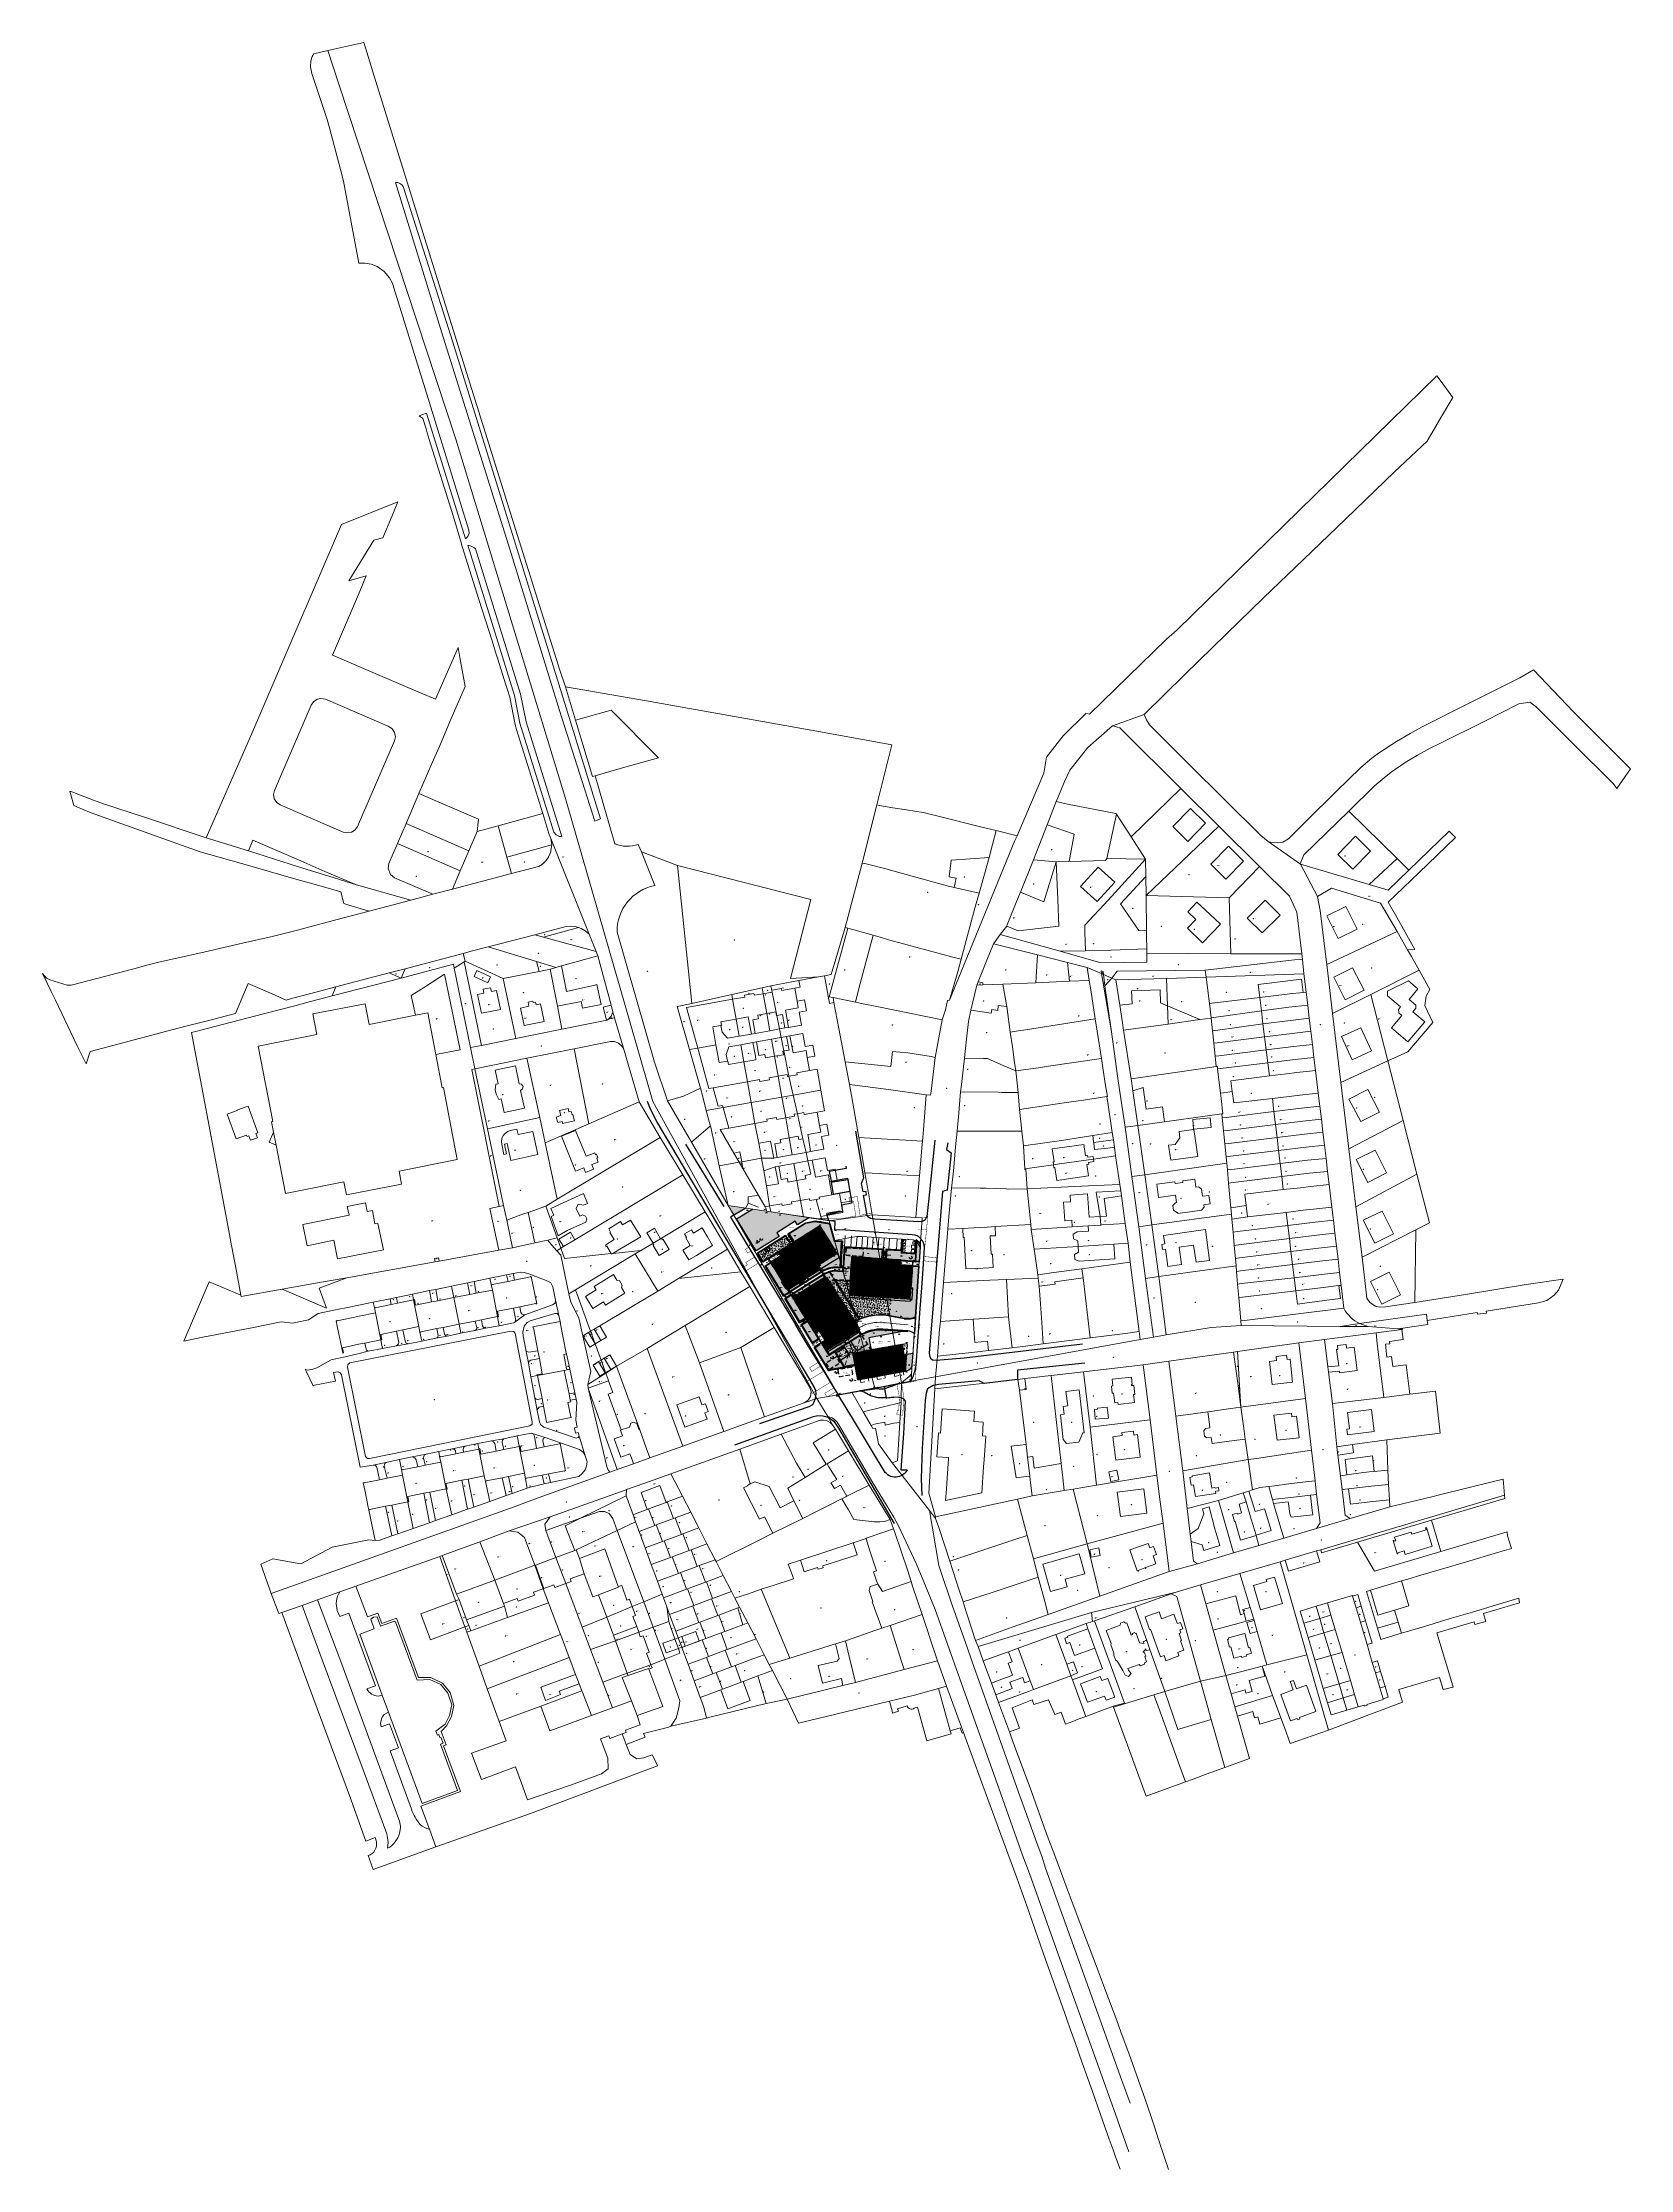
# Model space of a CAD drawing. Header units: metres. Extents: x -741772 to -729469, y -1051765 to -1042288.
# Drawn here: x -741772 to -741041, y -1051765 to -1050786 of the extents above; entities that cross this region are included whole.
import ezdxf
from ezdxf.enums import TextEntityAlignment as Align

# ---------------------------------------------------------------- set-up
doc = ezdxf.new("R2010")
doc.units = ezdxf.units.M
doc.header["$LTSCALE"] = 4
doc.header["$MEASUREMENT"] = 0
for name, pattern in [('DASHED', [0.75, 0.5, -0.25]), ('ČERCHOVANÁ', [1, 0.5, -0.25, 0, -0.25]), ('Čerchovaná se dvěma tečkami sloupy', [4.1, 2, -0.7, 0, -0.7, 0, -0.7]), ('ČÁRKOVANÁ', [19.05, 12.7, -6.35])]:
    doc.linetypes.add(name, pattern=pattern)
doc.layers.get('Defpoints').update_dxf_attribs({"lineweight": 9})
for name, color, linetype, lineweight in [('_mobiliar VO_stavajici', 253, 'Continuous', 13), ('_navrhovany stav objekty', 253, 'Continuous', 25), ('_navrhovany stav ploch', 253, 'Continuous', 25), ('_navrhovany stav podzemni', 253, 'DASHED', 25), ('ABMV_popisky', 7, 'Continuous', 15), ('ABMV_popisky objektu', 7, 'Continuous', 9), ('ABMV_popisky povrchu', 250, 'Continuous', 9), ('ABMV_TERASY_ODVODNENI', 7, 'Continuous', 13), ('K_OSY', 7, 'Continuous', 9), ('K_TERASY', 251, 'Continuous', 5), ('K_VPUSTE', 251, 'Continuous', 5), ('tenká', 7, 'Continuous', 9), ('VO_TRASA_ZEMNI', 250, 'El_vedeni_podz', 20)]:
    doc.layers.add(name, color=color, linetype=linetype, lineweight=lineweight)
for name, color, linetype, lineweight, true_color in [('ABMV_popisy vysek', 251, 'Continuous', 15, 0x505050), ('ABMV_TERASY', 7, 'Continuous', 13, 0xbc7676), ('Katastr_1', 7, 'Continuous', 13, 0xafbfcf), ('Katastr_2', 7, 'Continuous', 13, 0xafbfcf), ('ZELEN-NAVRH-NA KONSTRUKCI', 7, 'Continuous', 15, 0xadbb3e)]:
    doc.layers.add(name, color=color, linetype=linetype, lineweight=lineweight, true_color=true_color)
doc.layers.add('ABMV_sachty', color=6, linetype='Continuous')
doc.layers.add('POLOHOPIS', color=252, linetype='Continuous')
doc.layers.add('ZELEN-NAVRH', color=7, linetype='Continuous', true_color=0x868970)
doc.layers.add('ŘEŠENÉ ÚZEMÍ', color=7, linetype='DASHED', true_color=0xd1490a)
doc.styles.add('Calibri', font='calibri.ttf', dxfattribs={"width": 0.8, "height": 1.5})
doc.styles.add('CARY', font='simplex.shx', dxfattribs={"height": 1.5})
doc.styles.add('ISOCPEUR_3', font='isocpeur.ttf', dxfattribs={"height": 100})
doc.styles.get("Standard").update_dxf_attribs({"font": 'arial.ttf'})
doc.linetypes.add('El_vedeni_podz', pattern='A,35,-15,[107,cadkon.shx,S=5,R=0,X=0,Y=0],-50', length=100)
doc.dimstyles.new('PARTER _100', dxfattribs={"dimtxt": 1.5, "dimasz": 0.2, "dimexe": 0.18, "dimexo": 0.0625, "dimgap": 0.12, "dimtad": 1, "dimzin": 0, "dimdsep": 46, "dimtxsty": 'Calibri', "dimblk": 'ARCHTICK', "dimcen": 0.09, "dimclrd": 256, "dimclre": 256, "dimadec": 0, "dimazin": 0, "dimtfac": 1, "dimtofl": 0, "dimtmove": 0, "dimatfit": 3, "dimfxl": 1, "dimtolj": 1, "dimtzin": 0, "dimarcsym": 0})
pattern_1 = [(45, (0, 0), (-0.088388347648, 0.088388347648), [])]
pattern_2 = [(50, (0, 0), (1.0758902739, -0.0941282025), [0.1125, -1.2375]), (355, (0, 0), (-0.2081270004, 1.12828820055), [0.09, -0.99]), (100.45144446, (0.0897, -0.0078), (0.8677632701, 1.03415998645), [0.095610288, -1.051713168]), (46.1842, (0, 0.3), (1.600861996, -0.2482789212), [0.16875, -1.85625]), (96.63563549, (0.1334, 0.2793), (1.4019929185, 1.4611779012), [0.143415513, -1.57757064]), (351.18416399, (0, 0.3), (1.4019929176, 1.4611779004), [0.135, -1.4850000015]), (21, (0.15, 0.225), (0.8953605782, -0.603928336), [0.1125, -1.2375]), (326, (0.15, 0.225), (0.3649729979, 1.0877250676), [0.09, -0.99]), (71.45144474, (0.2246, 0.1747), (1.2603335651, 0.4837967292), [0.095610285, -1.051713168]), (37.5, (0, 0), (0.01823978298, 0.49934078075), [0, -0.978, 0, -1.005, 0, -0.99375]), (7.5, (0, 0), (0.39460430616, 0.59161756782), [0, -0.573, 0, -0.9555, 0, -0.37875]), (327.5, (-0.3345, 0), (0.80073365426, -0.0338323076), [0, -0.375, 0, -1.17, 0, -1.5525]), (317.5, (-0.4845, 0), (0.874779254, 0.1501574735), [0, -0.4875, 0, -0.777, 0, -1.1025])]
pattern_3 = [(122, (0, 0), (-0.21201202404, -0.13247981606), [])]

# ---------------------------------------------------------------- blocks, each defined once
blk = doc.blocks.new('katastr nemovistosti')
at = {"layer": 'Katastr_1'}
for p, q in [((254.28, 448.42), (275.58, 469.28)), ((275.58, 469.28), (276.67, 467.82)), ((276.67, 467.82), (282.92, 459.35)), ((282.92, 459.35), (277.69, 450.5)), ((156.06, 352.25), (254.28, 448.42)), ((277.69, 450.5), (271.11, 439.24)), ((271.11, 439.24), (256.05, 425.09)), ((256.05, 425.09), (233.48, 403.27)), ((233.48, 403.27), (214.11, 384.69)), ((214.11, 384.69), (195.71, 367.03)), ((195.71, 367.03), (178.61, 350.35)), ((115.68, 313.43), (151.05, 348.04)), ((151.05, 348.04), (156.06, 352.25)), ((178.61, 350.35), (159.61, 331.72)), ((313.84, 330.19), (320, 333.78)), ((320, 333.78), (338.45, 314.46)), ((-120.92, 310.68), (-125.52, 326.07)), ((-125.52, 326.07), (-112.18, 323.7)), ((-112.18, 323.7), (-88.31, 319.57)), ((159.61, 331.72), (140.76, 313.33)), ((290.47, 318.44), (313.84, 330.19)), ((-104.57, 315.24), (-120.92, 310.68)), ((-82.8, 293.34), (-104.57, 315.24)), ((-88.31, 319.57), (-8.15, 305.31)), ((103.5, 303.47), (114.01, 313.81)), ((114.01, 313.81), (115.68, 313.43)), ((268.8, 307.55), (290.47, 318.44)), ((313.31, 318.18), (297.65, 310.28)), ((318.44, 319.04), (313.31, 318.18)), ((321.2, 316.94), (318.44, 319.04)), ((338.38, 299.7), (321.2, 316.94)), ((338.45, 314.46), (364.55, 288.38)), ((-8.15, 305.31), (24.64, 299.33)), ((126.21, 308.07), (114.93, 298.1)), ((126.21, 308.07), (140.76, 313.33)), ((140.76, 313.33), (126.21, 308.07)), ((126.46, 308.08), (126.21, 308.07)), ((129.69, 307.11), (126.46, 308.08)), ((130.7, 306.07), (129.69, 307.11)), ((157.78, 279.23), (130.7, 306.07)), ((140.76, 313.33), (141.83, 310.86)), ((141.83, 310.86), (143.29, 308.45)), ((143.29, 308.45), (161.08, 290.72)), ((256.99, 300.9), (263.29, 304.59)), ((263.29, 304.59), (268.8, 307.55)), ((297.65, 310.28), (276.97, 299.97)), ((24.64, 299.33), (17.82, 271.63)), ((95.84, 293.58), (103.5, 303.47)), ((114.93, 298.1), (106.61, 287.59)), ((245.71, 293.11), (248.74, 295.45)), ((248.74, 295.45), (256.99, 300.9)), ((266.6, 294.59), (261.05, 291.11)), ((272.57, 297.75), (266.6, 294.59)), ((276.97, 299.97), (272.57, 297.75)), ((356.73, 281.51), (338.38, 299.7)), ((-111.93, 285.11), (-105.19, 287.03)), ((-102.85, 253.79), (-111.93, 285.11)), ((-105.19, 287.03), (-99.32, 288.69)), ((-99.32, 288.69), (-82.8, 293.34)), ((82.37, 257.47), (94.67, 286.24)), ((94.67, 286.24), (95.84, 293.58)), ((106.61, 287.59), (104.09, 282.46)), ((161.08, 290.72), (178.08, 273.77)), ((229.11, 277.64), (240.6, 288.91)), ((240.6, 288.91), (245.71, 293.11)), ((251.26, 284.15), (246.76, 280.31)), ((254.47, 286.67), (251.26, 284.15)), ((261.05, 291.11), (254.47, 286.67)), ((364.7, 288.25), (358.4, 279.13)), ((364.55, 288.38), (364.7, 288.25)), ((-351.97, 271.33), (-353.81, 277.97)), ((-353.81, 277.97), (-352.79, 277.6)), ((-352.79, 277.6), (-350.88, 276.89)), ((-350.88, 276.89), (-342.81, 273.9)), ((-199, 263.05), (-193.07, 276.86)), ((-193.07, 276.86), (-165.7, 265.01)), ((101.04, 274.89), (100.38, 273.19)), ((104.09, 282.46), (101.04, 274.89)), ((175.27, 261.93), (157.78, 279.23)), ((215.55, 264.26), (229.11, 277.64)), ((246.76, 280.31), (235.01, 268.74)), ((358.4, 279.13), (356.73, 281.51)), ((-350.48, 270.72), (-351.97, 271.33)), ((-344.74, 268.35), (-350.48, 270.72)), ((-340.51, 266.83), (-344.74, 268.35)), ((-342.81, 273.9), (-338.25, 272.1)), ((-293.7, 250.07), (-340.51, 266.83)), ((-338.25, 272.1), (-319.37, 266.05)), ((-319.37, 266.05), (-290.99, 256.55)), ((-165.7, 265.01), (-166.28, 259.39)), ((-156.64, 262.05), (-136.06, 267.73)), ((-136.06, 267.73), (-133.18, 258.49)), ((11.02, 244.77), (17.82, 271.63)), ((17.82, 271.63), (11.02, 244.77)), ((17.82, 271.63), (19.05, 271.33)), ((19.05, 271.33), (25.14, 270.36)), ((25.14, 270.36), (31.4, 269.37)), ((31.4, 269.37), (39.05, 268.16)), ((39.05, 268.16), (44.73, 266.75)), ((44.73, 266.75), (66.09, 261.47)), ((96.23, 262.52), (98.05, 267.18)), ((98.05, 267.18), (96.23, 262.52)), ((98.05, 267.18), (100.38, 273.19)), ((100.38, 273.19), (98.05, 267.18)), ((100.38, 273.19), (104.1, 272.34)), ((104.1, 272.34), (105.52, 272.06)), ((105.52, 272.06), (127.74, 267.63)), ((128.04, 267.41), (123.65, 246.89)), ((123.65, 246.89), (128.04, 267.41)), ((127.74, 267.63), (127.99, 267.53)), ((127.99, 267.53), (128.04, 267.41)), ((128.04, 267.41), (134.84, 256.88)), ((178.08, 273.77), (194.5, 257.53)), ((235.01, 268.74), (214.41, 248.71)), ((-290.99, 256.55), (-271.59, 250.45)), ((-202.94, 253.87), (-199, 263.05)), ((-199, 263.05), (-170.08, 250.53)), ((-170.08, 250.53), (-199, 263.05)), ((-170.08, 250.53), (-166.28, 259.39)), ((-166.28, 259.39), (-170.08, 250.53)), ((-166.28, 259.39), (-156.64, 262.05)), ((-152.56, 247.55), (-156.64, 262.05)), ((-156.64, 262.05), (-152.56, 247.55)), ((-133.18, 258.49), (-132.28, 256.23)), ((-132.28, 256.23), (-131.87, 253.31)), ((-132.28, 256.23), (-114.63, 212.07)), ((-131.87, 253.31), (-132.28, 256.23)), ((81.3, 255.25), (51.28, 181.76)), ((51.28, 181.76), (81.3, 255.25)), ((66.09, 261.47), (72.62, 259.85)), ((72.62, 259.85), (70.96, 253.39)), ((70.96, 253.39), (72.62, 259.85)), ((72.62, 259.85), (82.37, 257.47)), ((82.37, 257.47), (81.3, 255.25)), ((81.3, 255.25), (82.37, 257.47)), ((96.23, 262.52), (89.92, 246.38)), ((89.92, 246.38), (96.23, 262.52)), ((108.59, 258.19), (96.23, 262.52)), ((96.23, 262.52), (108.59, 258.19)), ((106.32, 245.55), (108.59, 258.19)), ((108.59, 258.19), (106.32, 245.55)), ((134.84, 256.88), (141.47, 246.59)), ((193.99, 243.35), (175.27, 261.93)), ((194.5, 257.53), (197.88, 254.82)), ((197.88, 254.82), (212.77, 244.31)), ((212.77, 244.31), (197.88, 254.82)), ((197.88, 254.82), (199, 254.56)), ((204.66, 254.41), (207.24, 256.08)), ((207.24, 256.08), (211.63, 260.39)), ((211.63, 260.39), (215.55, 264.26)), ((229.94, 248.78), (238.1, 257.19)), ((238.1, 257.19), (245.09, 250.28)), ((262.75, 241.59), (281.26, 259.5)), ((284.11, 256.68), (267.3, 240.42)), ((281.26, 259.5), (284.11, 256.68)), ((-274.15, 244.48), (-293.7, 250.07)), ((-271.59, 250.45), (-260.04, 246.82)), ((-260.04, 246.82), (-248.49, 243.19)), ((-206.88, 244.68), (-202.94, 253.87)), ((-202.94, 253.87), (-174.02, 241.34)), ((-174.02, 241.34), (-202.94, 253.87)), ((-174.02, 241.34), (-170.08, 250.53)), ((-170.08, 250.53), (-174.02, 241.34)), ((-131.87, 253.31), (-152.56, 247.55)), ((-152.56, 247.55), (-131.87, 253.31)), ((-152.56, 247.55), (-150.44, 240.02)), ((-150.44, 240.02), (-152.56, 247.55)), ((-134.63, 245.9), (-136.21, 244.42)), ((-136.21, 244.42), (-134.63, 245.9)), ((-133.43, 247.57), (-134.63, 245.9)), ((-134.63, 245.9), (-133.43, 247.57)), ((-132.43, 249.76), (-133.43, 247.57)), ((-133.43, 247.57), (-132.43, 249.76)), ((-131.87, 253.31), (-132.43, 249.76)), ((-132.43, 249.76), (-131.87, 253.31)), ((-90.63, 250.07), (-92.08, 253.46)), ((-84.5, 234.47), (-90.63, 250.07)), ((-90.63, 250.07), (-73.98, 243.8)), ((-73.98, 243.8), (-90.63, 250.07)), ((52.03, 246.16), (51.03, 238.57)), ((51.03, 238.57), (52.03, 246.16)), ((69.44, 247.48), (52.03, 246.16)), ((52.03, 246.16), (69.44, 247.48)), ((69.44, 247.48), (64.82, 231.06)), ((64.82, 231.06), (69.44, 247.48)), ((70.96, 253.39), (69.44, 247.48)), ((69.44, 247.48), (70.96, 253.39)), ((83.84, 231.42), (89.92, 246.38)), ((89.92, 246.38), (83.84, 231.42)), ((89.92, 246.38), (100.37, 245.37)), ((100.37, 245.37), (89.92, 246.38)), ((100.37, 245.37), (94.57, 227.01)), ((94.57, 227.01), (100.37, 245.37)), ((106.32, 245.55), (100.37, 245.37)), ((100.37, 245.37), (101.05, 228.01)), ((123.05, 246.04), (106.32, 245.55)), ((123.65, 246.89), (123.05, 246.04)), ((141.47, 246.59), (123.65, 246.89)), ((125.9, 229.69), (141.47, 246.59)), ((141.47, 246.59), (141.58, 238.7)), ((171.51, 244.31), (179.71, 252.65)), ((186.54, 245.8), (178.43, 237.51)), ((179.71, 252.65), (186.54, 245.8)), ((199, 254.56), (202.43, 254.36)), ((202.43, 254.36), (204.66, 254.41)), ((214.41, 248.71), (212.62, 244.54)), ((236.91, 242.01), (229.94, 248.78)), ((245.09, 250.28), (236.91, 242.01)), ((244.37, 234.93), (257.24, 246.98)), ((257.24, 246.98), (262.75, 241.59)), ((-262.48, 241.14), (-274.15, 244.48)), ((-250.81, 237.8), (-262.48, 241.14)), ((-239.19, 234.47), (-250.81, 237.8)), ((-248.49, 243.19), (-237, 239.57)), ((-237, 239.57), (-221.8, 234.79)), ((-207.25, 242.33), (-206.88, 244.68)), ((-206.14, 239.52), (-207.25, 242.33)), ((-204.24, 238.08), (-206.14, 239.52)), ((-186.64, 230.47), (-204.24, 238.08)), ((-177.67, 232.84), (-174.02, 241.34)), ((-174.02, 241.34), (-177.67, 232.84)), ((-150.44, 240.02), (-177.67, 232.84)), ((-177.67, 232.84), (-150.44, 240.02)), ((-137.98, 243.3), (-150.44, 240.02)), ((-150.44, 240.02), (-137.98, 243.3)), ((-136.21, 244.42), (-137.98, 243.3)), ((-137.98, 243.3), (-136.21, 244.42)), ((-67.41, 180.25), (-73.98, 243.8)), ((-73.98, 243.8), (-12.68, 228.07)), ((-73.98, 243.8), (-67.41, 180.25)), ((-12.68, 228.07), (-73.98, 243.8)), ((3.23, 215.16), (11.02, 244.77)), ((11.02, 244.77), (3.23, 215.16)), ((12.21, 244.7), (11.02, 244.77)), ((11.02, 244.77), (12.21, 244.7)), ((23.1, 241.9), (12.21, 244.7)), ((12.21, 244.7), (23.1, 241.9)), ((24.03, 241.66), (23.1, 241.9)), ((23.1, 241.9), (24.03, 241.66)), ((50.07, 234.33), (24.03, 241.66)), ((24.03, 241.66), (50.07, 234.33)), ((51.03, 238.57), (54.3, 237.83)), ((54.3, 237.83), (51.03, 238.57)), ((54.3, 237.83), (53.34, 233.58)), ((53.34, 233.58), (54.3, 237.83)), ((111.52, 234.07), (119.58, 243)), ((127.26, 236.06), (119.2, 227.1)), ((119.58, 243), (127.26, 236.06)), ((141.58, 238.7), (129.97, 226.05)), ((129.97, 226.05), (141.58, 238.7)), ((141.58, 238.7), (141.7, 229.9)), ((178.43, 237.51), (171.51, 244.31)), ((207.72, 229.65), (193.99, 243.35)), ((212.62, 244.54), (212.77, 244.31)), ((212.77, 244.31), (220.58, 229.49)), ((220.58, 229.49), (212.77, 244.31)), ((212.77, 244.31), (244.37, 234.93)), ((262.75, 241.59), (253.17, 232.32)), ((253.17, 232.32), (262.75, 241.59)), ((267.3, 240.42), (253.22, 226.8)), ((-229.02, 231.56), (-239.19, 234.47)), ((-227.58, 226.18), (-229.02, 231.56)), ((-225.76, 225.63), (-227.58, 226.18)), ((-216.02, 222.71), (-225.76, 225.63)), ((-221.8, 234.79), (-196.75, 227.8)), ((-196.75, 227.8), (-216.02, 222.71)), ((-216.02, 222.71), (-196.75, 227.8)), ((-196.75, 227.8), (-186.64, 230.47)), ((-177.67, 232.84), (-186.64, 230.47)), ((-186.64, 230.47), (-177.67, 232.84)), ((-12.68, 228.07), (-22, 191.71)), ((-22, 191.71), (-12.68, 228.07)), ((53.34, 233.58), (50.07, 234.33)), ((50.07, 234.33), (53.34, 233.58)), ((53.34, 233.58), (64.82, 231.06)), ((64.82, 231.06), (53.34, 233.58)), ((64.82, 231.06), (62.93, 224.1)), ((62.93, 224.1), (64.82, 231.06)), ((77.74, 216.34), (82.56, 228.28)), ((82.56, 228.28), (77.74, 216.34)), ((82.56, 228.28), (83.84, 231.42)), ((83.84, 231.42), (82.56, 228.28)), ((94.57, 227.01), (83.84, 231.42)), ((83.84, 231.42), (94.57, 227.01)), ((101.05, 228.01), (101.53, 215.78)), ((119.2, 227.1), (111.52, 234.07)), ((120.36, 223.68), (125.9, 229.69)), ((129.97, 226.05), (138.44, 213.74)), ((138.44, 213.74), (129.97, 226.05)), ((141.7, 229.9), (141.92, 213.7)), ((160.88, 222.4), (165.12, 226.89)), ((165.12, 226.89), (168.87, 223.34)), ((188.3, 219.47), (196.56, 227.72)), ((196.56, 227.72), (203.4, 220.94)), ((211.17, 222.23), (207.72, 229.65)), ((227.02, 233.27), (220.58, 229.49)), ((220.58, 229.49), (221.8, 222.97)), ((249.68, 226.45), (227.02, 233.27)), ((253.17, 232.32), (244.37, 234.93)), ((244.37, 234.93), (253.17, 232.32)), ((257.31, 213.4), (249.68, 226.45)), ((253.22, 226.8), (257.25, 219.63)), ((-247.82, 214.3), (-228.44, 219.43)), ((-228.44, 219.43), (-216.02, 222.71)), ((-139.67, 211.87), (-125.21, 215.65)), ((-125.21, 215.65), (-139.67, 211.87)), ((-125.21, 215.65), (-123.21, 215.81)), ((-123.21, 215.81), (-125.21, 215.65)), ((-123.21, 215.81), (-121.14, 215.62)), ((-121.14, 215.62), (-123.21, 215.81)), ((-121.14, 215.62), (-119.66, 215.25)), ((-119.66, 215.25), (-121.14, 215.62)), ((62.93, 224.1), (56.56, 200.61)), ((56.56, 200.61), (62.93, 224.1)), ((77.53, 215.85), (74.46, 211.94)), ((77.53, 215.85), (77.74, 216.34)), ((77.74, 216.34), (77.53, 215.85)), ((82.87, 213.67), (77.53, 215.85)), ((101.53, 215.78), (82.87, 213.67)), ((113.46, 216.19), (115.69, 218.61)), ((113.48, 213.21), (113.46, 216.19)), ((115.69, 218.61), (117.18, 220.22)), ((117.18, 220.22), (120.36, 223.68)), ((160.83, 214.84), (164.62, 218.87)), ((164.62, 218.87), (160.88, 222.4)), ((175.92, 216.68), (167.64, 208.16)), ((168.87, 223.34), (175.92, 216.68)), ((195.22, 212.69), (188.3, 219.47)), ((203.4, 220.94), (195.22, 212.69)), ((213.43, 203), (211.17, 222.23)), ((221.8, 222.97), (224.28, 202.96)), ((224.98, 220.54), (233.64, 224.86)), ((230.19, 210.09), (224.98, 220.54)), ((233.64, 224.86), (238.89, 214.43)), ((257.25, 219.63), (265.43, 205.09)), ((-291.49, 204.04), (-274.31, 207.96)), ((-274.31, 207.96), (-260.56, 211.1)), ((-260.56, 211.1), (-251.39, 213.36)), ((-251.39, 213.36), (-248.41, 214.15)), ((-248.41, 214.15), (-247.82, 214.3)), ((-168.93, 204.21), (-161.2, 206.23)), ((-161.2, 206.23), (-168.93, 204.21)), ((-161.2, 206.23), (-139.67, 211.87)), ((-139.67, 211.87), (-161.2, 206.23)), ((-161.2, 206.23), (-138.94, 199.54)), ((-138.94, 199.54), (-161.2, 206.23)), ((-135.74, 210.77), (-139.67, 211.87)), ((-139.67, 211.87), (-135.74, 210.77)), ((-135.74, 210.77), (-119.66, 215.25)), ((-119.66, 215.25), (-135.74, 210.77)), ((-111.46, 204.12), (-135.74, 210.77)), ((-135.74, 210.77), (-111.46, 204.12)), ((-119.66, 215.25), (-118.41, 214.77)), ((-118.41, 214.77), (-119.66, 215.25)), ((-118.41, 214.77), (-116.46, 213.66)), ((-116.46, 213.66), (-118.41, 214.77)), ((-116.46, 213.66), (-114.63, 212.07)), ((-114.63, 212.07), (-116.46, 213.66)), ((-114.63, 212.07), (-111.46, 204.12)), ((-84.59, 153.13), (-101.85, 213.09)), ((4.39, 214.88), (-4.13, 183.27)), ((-4.13, 183.27), (4.39, 214.88)), ((-3.3, 193.5), (3.23, 215.16)), ((3.23, 215.16), (-3.3, 193.5)), ((4.39, 214.88), (3.23, 215.16)), ((3.23, 215.16), (4.39, 214.88)), ((16, 211.67), (4.39, 214.88)), ((4.39, 214.88), (16, 211.67)), ((10.13, 189.37), (16, 211.67)), ((16, 211.67), (10.13, 189.37)), ((19.29, 210.8), (16, 211.67)), ((16, 211.67), (19.29, 210.8)), ((23.06, 209.55), (19.29, 210.8)), ((19.29, 210.8), (23.06, 209.55)), ((30.06, 207.6), (23.06, 209.55)), ((23.06, 209.55), (30.06, 207.6)), ((52.72, 201.55), (30.06, 207.6)), ((30.06, 207.6), (52.72, 201.55)), ((68.46, 200.11), (71.52, 207.66)), ((71.52, 207.66), (68.46, 200.11)), ((71.52, 207.66), (74.46, 211.94)), ((74.46, 211.94), (71.52, 207.66)), ((71.52, 207.66), (91.78, 202.55)), ((91.78, 202.55), (71.52, 207.66)), ((74.46, 211.94), (102.11, 204.24)), ((113.89, 204.48), (113.48, 213.21)), ((138.44, 213.74), (141.92, 213.7)), ((141.92, 213.7), (138.44, 213.74)), ((141.92, 213.7), (141.96, 210.81)), ((141.96, 210.81), (142.04, 205.36)), ((167.64, 208.16), (160.83, 214.84)), ((238.89, 214.43), (230.19, 210.09)), ((262.11, 204.87), (257.31, 213.4)), ((-351.39, 189.07), (-321.96, 196.83)), ((-321.96, 196.83), (-318.88, 197.64)), ((-318.88, 197.64), (-312.78, 199.19)), ((-312.78, 199.19), (-291.49, 204.04)), ((-206.69, 194.28), (-199.37, 196.2)), ((-199.37, 196.2), (-206.69, 194.28)), ((-177.17, 198.26), (-201.22, 191.92)), ((-201.22, 191.92), (-199.37, 196.2)), ((-199.37, 196.2), (-201.22, 191.92)), ((-199.37, 196.2), (-172.72, 203.21)), ((-172.72, 203.21), (-199.37, 196.2)), ((-176.8, 196.45), (-177.17, 198.26)), ((-172.2, 199.38), (-176.8, 196.45)), ((-176.8, 196.45), (-172.2, 199.38)), ((-169.28, 159.88), (-176.8, 196.45)), ((-172.72, 203.21), (-168.93, 204.21)), ((-168.93, 204.21), (-172.72, 203.21)), ((-172.72, 203.21), (-171.75, 199.66)), ((-171.75, 199.66), (-172.72, 203.21)), ((-171.75, 199.66), (-172.2, 199.38)), ((-172.2, 199.38), (-164.24, 160.89)), ((-154.34, 191.62), (-171.75, 199.66)), ((-138.94, 199.54), (-137.66, 194.96)), ((-137.66, 194.96), (-138.94, 199.54)), ((-138.94, 199.54), (-129.82, 196.81)), ((-129.82, 196.81), (-138.94, 199.54)), ((-132.71, 195.95), (-137.66, 194.96)), ((-129.82, 196.81), (-132.71, 195.95)), ((-132.71, 195.95), (-129.82, 196.81)), ((-129.33, 178.92), (-132.71, 195.95)), ((-127.42, 197.52), (-129.82, 196.81)), ((-129.82, 196.81), (-127.42, 197.52)), ((-110.73, 202.18), (-127.42, 197.52)), ((-127.42, 197.52), (-110.73, 202.18)), ((-127.42, 197.52), (-125.14, 185.77)), ((-125.14, 185.77), (-127.42, 197.52)), ((-111.46, 204.12), (-110.73, 202.18)), ((-110.73, 202.18), (-104.63, 179.38)), ((56.56, 200.61), (52.72, 201.55)), ((52.72, 201.55), (56.56, 200.61)), ((56.56, 200.61), (55.27, 195.32)), ((55.27, 195.32), (56.56, 200.61)), ((64.41, 190.13), (68.46, 200.11)), ((68.46, 200.11), (64.41, 190.13)), ((90.95, 189.71), (91.78, 202.55)), ((91.78, 202.55), (90.95, 189.71)), ((91.78, 202.55), (105.56, 199.08)), ((105.56, 199.08), (91.78, 202.55)), ((102.11, 204.24), (113.89, 204.48)), ((120.82, 198.88), (102.11, 204.24)), ((102.11, 204.24), (120.82, 198.88)), ((105.56, 199.08), (106.49, 190.42)), ((106.49, 190.42), (105.56, 199.08)), ((105.56, 199.08), (114.66, 196.79)), ((114.66, 196.79), (105.56, 199.08)), ((125.62, 204.78), (113.89, 204.48)), ((113.89, 204.48), (125.62, 204.78)), ((114.95, 194.82), (114.66, 196.79)), ((114.66, 196.79), (121.16, 193.96)), ((114.66, 196.79), (114.95, 194.82)), ((121.16, 193.96), (114.66, 196.79)), ((142.06, 199.28), (120.82, 198.88)), ((120.82, 198.88), (142.06, 199.28)), ((142.04, 205.36), (125.62, 204.78)), ((125.62, 204.78), (142.04, 205.36)), ((142.04, 205.36), (142.05, 203.39)), ((142.05, 203.39), (142.06, 199.28)), ((142.06, 199.28), (142.05, 203.39)), ((142.05, 203.39), (180.67, 203.13)), ((168.84, 195.53), (210.03, 200.27)), ((210.03, 200.27), (168.84, 195.53)), ((180.67, 203.13), (213.43, 203)), ((210.03, 200.27), (213.7, 200.52)), ((213.7, 200.52), (210.03, 200.27)), ((213.7, 200.52), (213.43, 203)), ((213.43, 203), (213.7, 200.52)), ((214.41, 193.92), (213.7, 200.52)), ((213.7, 200.52), (214.41, 193.92)), ((224.28, 202.96), (224.88, 198.09)), ((224.88, 198.09), (227.57, 175.53)), ((228.13, 192.3), (236.76, 196.68)), ((236.76, 196.68), (242.04, 186.27)), ((265.43, 205.09), (262.11, 204.87)), ((-362.37, 185.78), (-366.33, 194.01)), ((-366.33, 194.01), (-364.56, 191.83)), ((-364.56, 191.83), (-362.95, 191.08)), ((-362.95, 191.08), (-354.94, 188.66)), ((-354.94, 188.66), (-353.15, 188.61)), ((-353.15, 188.61), (-351.39, 189.07)), ((-271.67, 189.37), (-277.57, 175.65)), ((-260.64, 184.57), (-271.67, 189.37)), ((-231.24, 187.81), (-243.5, 184.59)), ((-201.22, 191.92), (-233.03, 183.66)), ((-233.03, 183.66), (-231.24, 187.81)), ((-231.24, 187.81), (-206.69, 194.28)), ((-206.69, 194.28), (-231.24, 187.81)), ((-201.22, 191.92), (-206.69, 194.28)), ((-206.69, 194.28), (-201.22, 191.92)), ((-196.59, 183.85), (-190.9, 187.47)), ((-190.9, 187.47), (-181.23, 193.63)), ((-181.23, 193.63), (-174.07, 158.91)), ((-167.62, 192.63), (-166.36, 195.35)), ((-161.29, 189.74), (-167.62, 192.63)), ((-166.36, 195.35), (-160.05, 192.47)), ((-163.47, 186.74), (-160.08, 187.44)), ((-163.12, 184.99), (-163.47, 186.74)), ((-160.05, 192.47), (-161.29, 189.74)), ((-160.08, 187.44), (-159.71, 185.66)), ((-159.71, 185.66), (-157.35, 186.15)), ((-157.35, 186.15), (-155.57, 177.49)), ((-137.66, 194.96), (-154.34, 191.62)), ((-125.14, 185.77), (-112.04, 188.69)), ((-112.04, 188.69), (-125.14, 185.77)), ((-112.04, 188.69), (-111.09, 188.9)), ((-111.09, 188.9), (-112.04, 188.69)), ((-111.09, 188.9), (-109.16, 179.78)), ((-109.16, 179.78), (-111.09, 188.9)), ((-34.99, 187.38), (-49.06, 184.29)), ((-49.06, 184.29), (-34.99, 187.38)), ((-30.99, 188.26), (-34.99, 187.38)), ((-34.99, 187.38), (-30.99, 188.26)), ((-34.99, 187.38), (-34.5, 184.69)), ((-34.5, 184.69), (-34.99, 187.38)), ((-18.11, 190.7), (-30.99, 188.26)), ((-30.99, 188.26), (-18.11, 190.7)), ((-30.99, 188.26), (-30.4, 185.43)), ((-30.4, 185.43), (-30.99, 188.26)), ((-30.53, 186.32), (-26.1, 187.12)), ((-26.1, 187.12), (-30.53, 186.32)), ((-30.37, 185.43), (-30.53, 186.32)), ((-30.53, 186.32), (-30.37, 185.43)), ((-26.1, 187.12), (-25.94, 186.23)), ((-25.94, 186.23), (-26.1, 187.12)), ((-25.94, 186.23), (-20.04, 187.29)), ((-20.04, 187.29), (-25.94, 186.23)), ((-22, 191.71), (-9.06, 192.41)), ((-9.06, 192.41), (-22, 191.71)), ((-20.04, 187.29), (-17.57, 187.74)), ((-17.57, 187.74), (-20.04, 187.29)), ((-18.95, 181.24), (-20.04, 187.29)), ((-20.04, 187.29), (-18.95, 181.24)), ((-9.06, 192.41), (-18.11, 190.7)), ((-18.11, 190.7), (-9.06, 192.41)), ((-17.57, 187.74), (-18.11, 190.7)), ((-18.11, 190.7), (-17.57, 187.74)), ((-9.06, 192.41), (-6.3, 192.93)), ((-6.3, 192.93), (-9.06, 192.41)), ((-6.3, 192.93), (-3.3, 193.5)), ((-3.3, 193.5), (-6.3, 192.93)), ((-4.06, 180.23), (-6.3, 192.93)), ((-6.3, 192.93), (-4.06, 180.23)), ((8.56, 183.37), (10.13, 189.37)), ((10.13, 189.37), (8.56, 183.37)), ((55.27, 195.32), (51.28, 181.76)), ((51.28, 181.76), (55.27, 195.32)), ((63.79, 188.61), (60.99, 177.06)), ((60.99, 177.06), (63.79, 188.61)), ((63.79, 188.61), (64.41, 190.13)), ((64.41, 190.13), (63.79, 188.61)), ((66.59, 188.71), (63.79, 188.61)), ((63.79, 188.61), (66.59, 188.71)), ((64.41, 190.13), (66.55, 189.71)), ((66.55, 189.71), (64.41, 190.13)), ((66.55, 189.71), (66.59, 188.71)), ((66.59, 188.71), (66.55, 189.71)), ((75.82, 189.02), (66.59, 188.71)), ((66.59, 188.71), (75.82, 189.02)), ((75.82, 189.02), (90.95, 189.71)), ((90.95, 189.71), (75.82, 189.02)), ((77.62, 178.75), (75.82, 189.02)), ((75.82, 189.02), (77.62, 178.75)), ((106.49, 190.42), (90.95, 189.71)), ((90.95, 189.71), (106.49, 190.42)), ((106.49, 190.42), (115.54, 190.84)), ((115.54, 190.84), (106.49, 190.42)), ((115.54, 190.84), (114.95, 194.82)), ((114.95, 194.82), (115.54, 190.84)), ((116.21, 186.54), (115.54, 190.84)), ((115.54, 190.84), (116.21, 186.54)), ((118.32, 173.11), (116.21, 186.54)), ((116.21, 186.54), (118.32, 173.11)), ((121.16, 193.96), (120.97, 195.19)), ((120.97, 195.19), (121.9, 194.97)), ((121.9, 194.97), (120.97, 195.19)), ((120.97, 195.19), (121.16, 193.96)), ((122.08, 193.57), (121.16, 193.96)), ((125.73, 167.08), (121.16, 193.96)), ((121.16, 193.96), (122.08, 193.57)), ((121.16, 193.96), (125.73, 167.08)), ((121.9, 194.97), (122.08, 193.57)), ((122.08, 193.57), (121.9, 194.97)), ((122.08, 193.57), (122.74, 188.39)), ((122.74, 188.39), (122.08, 193.57)), ((122.08, 193.57), (126, 191.87)), ((126, 191.87), (122.08, 193.57)), ((126, 191.87), (122.74, 188.39)), ((122.74, 188.39), (126, 191.87)), ((122.74, 188.39), (125.73, 167.08)), ((125.73, 167.08), (122.74, 188.39)), ((126, 191.87), (128.35, 195.05)), ((128.35, 195.05), (126, 191.87)), ((127.83, 191.07), (126, 191.87)), ((126, 191.87), (127.83, 191.07)), ((151.17, 191.73), (127.83, 191.07)), ((127.83, 191.07), (151.17, 191.73)), ((127.83, 191.07), (129.61, 179.48)), ((129.61, 179.48), (127.83, 191.07)), ((128.35, 195.05), (168.84, 195.53)), ((168.84, 195.53), (128.35, 195.05)), ((134.98, 186.06), (148.25, 186.47)), ((148.25, 186.47), (134.98, 186.06)), ((148.25, 186.47), (148.4, 180.47)), ((148.4, 180.47), (148.25, 186.47)), ((169.36, 192.24), (151.17, 191.73)), ((151.17, 191.73), (169.36, 192.24)), ((151.62, 179.09), (151.17, 191.73)), ((151.17, 191.73), (151.62, 179.09)), ((169.36, 192.24), (168.84, 195.53)), ((168.84, 195.53), (169.36, 192.24)), ((214.41, 193.92), (169.36, 192.24)), ((169.36, 192.24), (214.41, 193.92)), ((170.88, 180.16), (169.36, 192.24)), ((169.36, 192.24), (170.88, 180.16)), ((205.95, 190.45), (193.32, 188.9)), ((193.32, 188.9), (205.95, 190.45)), ((193.32, 188.9), (194.06, 182.89)), ((194.06, 182.89), (193.32, 188.9)), ((207, 190.57), (205.95, 190.45)), ((205.95, 190.45), (207, 190.57)), ((213.21, 191.36), (207, 190.57)), ((207, 190.57), (213.21, 191.36)), ((214.06, 185.3), (213.21, 191.36)), ((213.21, 191.36), (214.06, 185.3)), ((215.43, 185.37), (214.41, 193.92)), ((214.41, 193.92), (215.43, 185.37)), ((233.41, 181.91), (228.13, 192.3)), ((242.04, 186.27), (233.41, 181.91)), ((-360.42, 181.72), (-362.37, 185.78)), ((-350.32, 160.73), (-360.42, 181.72)), ((-254.21, 181.77), (-260.64, 184.57)), ((-251.1, 182.59), (-254.21, 181.77)), ((-243.5, 184.59), (-251.1, 182.59)), ((-241.87, 175.37), (-217.86, 180.1)), ((-217.86, 180.1), (-217.05, 175.98)), ((-194.7, 174.75), (-196.59, 183.85)), ((-166.06, 184.38), (-163.12, 184.99)), ((-164.27, 175.7), (-166.06, 184.38)), ((-155.57, 177.49), (-164.27, 175.7)), ((-146.37, 178.09), (-142.39, 178.9)), ((-144.66, 169.98), (-146.37, 178.09)), ((-142.78, 180.84), (-140.64, 181.28)), ((-142.39, 178.9), (-142.78, 180.84)), ((-140.64, 181.28), (-140.51, 180.6)), ((-140.51, 180.6), (-139.34, 180.84)), ((-139.34, 180.84), (-139.08, 179.57)), ((-139.08, 179.57), (-137.09, 179.98)), ((-137.09, 179.98), (-135.47, 171.86)), ((-118.36, 181.16), (-129.33, 178.92)), ((-129.33, 178.92), (-118.36, 181.16)), ((-127.21, 168.43), (-129.33, 178.92)), ((-117.71, 177.97), (-118.36, 181.16)), ((-118.36, 181.16), (-117.71, 177.97)), ((-109.16, 179.78), (-117.71, 177.97)), ((-117.71, 177.97), (-109.16, 179.78)), ((-108.19, 178.52), (-104.63, 179.38)), ((-104.63, 179.38), (-108.19, 178.52)), ((-106.64, 172.73), (-108.19, 178.52)), ((-108.19, 178.52), (-106.64, 172.73)), ((-104.63, 179.38), (-103.75, 176.17)), ((-74.15, 178.77), (-67.41, 180.25)), ((-67.41, 180.25), (-74.15, 178.77)), ((-68.47, 158.96), (-74.15, 178.77)), ((-74.15, 178.77), (-68.47, 158.96)), ((-48.68, 182.14), (-69.9, 178.32)), ((-69.9, 178.32), (-48.68, 182.14)), ((-69.9, 178.32), (-64.72, 159.64)), ((-64.72, 159.64), (-69.9, 178.32)), ((-67.41, 180.25), (-49.06, 184.29)), ((-49.06, 184.29), (-67.41, 180.25)), ((-49.06, 184.29), (-48.68, 182.14)), ((-48.68, 182.14), (-49.06, 184.29)), ((-43.07, 183.15), (-48.68, 182.14)), ((-48.68, 182.14), (-43.07, 183.15)), ((-47.03, 172.99), (-48.68, 182.14)), ((-48.68, 182.14), (-47.03, 172.99)), ((-38.8, 184.83), (-43.23, 184.04)), ((-43.23, 184.04), (-38.8, 184.83)), ((-43.23, 184.04), (-43.07, 183.15)), ((-43.07, 183.15), (-43.23, 184.04)), ((-38.64, 183.95), (-38.8, 184.83)), ((-38.8, 184.83), (-38.64, 183.95)), ((-34.5, 184.69), (-38.64, 183.95)), ((-38.64, 183.95), (-34.5, 184.69)), ((-30.4, 185.43), (-34.5, 184.69)), ((-34.5, 184.69), (-30.4, 185.43)), ((-34.5, 184.69), (-32.86, 175.54)), ((-32.86, 175.54), (-34.5, 184.69)), ((-28.26, 174.69), (-30.4, 185.43)), ((-30.4, 185.43), (-30.37, 185.43)), ((-30.4, 185.43), (-28.26, 174.69)), ((-30.37, 185.43), (-30.4, 185.43)), ((-18.39, 178.14), (-24.29, 177.08)), ((-24.29, 177.08), (-18.39, 178.14)), ((-24.29, 177.08), (-24, 175.45)), ((-24, 175.45), (-24.29, 177.08)), ((-15.5, 181.86), (-18.95, 181.24)), ((-18.95, 181.24), (-15.5, 181.86)), ((-18.95, 181.24), (-18.39, 178.14)), ((-18.39, 178.14), (-18.95, 181.24)), ((-18.03, 176.17), (-14.59, 176.79)), ((-14.59, 176.79), (-18.03, 176.17)), ((-14.59, 176.79), (-15.5, 181.86)), ((-15.5, 181.86), (-14.59, 176.79)), ((-4.13, 183.27), (-2.42, 182.96)), ((-2.42, 182.96), (-4.13, 183.27)), ((-1.98, 180.62), (-4.06, 180.23)), ((-4.06, 180.23), (-1.98, 180.62)), ((-2.42, 182.96), (-1.98, 180.62)), ((7.89, 180.84), (-2.42, 182.96)), ((-1.98, 180.62), (-2.42, 182.96)), ((-2.42, 182.96), (7.89, 180.84)), ((-1.98, 180.62), (0.27, 168.69)), ((0.27, 168.69), (-1.98, 180.62)), ((7.89, 180.84), (8.56, 183.37)), ((8.56, 183.37), (7.89, 180.84)), ((11.53, 180.09), (7.89, 180.84)), ((7.89, 180.84), (11.53, 180.09)), ((17.7, 178.82), (11.53, 180.09)), ((11.53, 180.09), (17.7, 178.82)), ((47.79, 172.63), (17.7, 178.82)), ((17.7, 178.82), (47.79, 172.63)), ((49.41, 177.27), (47.79, 172.63)), ((47.79, 172.63), (49.41, 177.27)), ((50.29, 181.54), (49.41, 177.27)), ((49.41, 177.27), (50.29, 181.54)), ((51.28, 181.76), (50.29, 181.54)), ((50.29, 181.54), (51.28, 181.76)), ((59.94, 171.89), (60.99, 177.06)), ((60.99, 177.06), (59.94, 171.89)), ((60.99, 177.06), (70.45, 175.79)), ((70.45, 175.79), (60.99, 177.06)), ((70.45, 175.79), (70.68, 177.49)), ((70.68, 177.49), (70.45, 175.79)), ((70.68, 177.49), (73.51, 177)), ((73.51, 177), (70.68, 177.49)), ((73.51, 177), (73.68, 179.24)), ((73.68, 179.24), (73.51, 177)), ((73.68, 179.24), (77.62, 178.75)), ((77.62, 178.75), (73.68, 179.24)), ((79.21, 167.01), (77.62, 178.75)), ((77.62, 178.75), (79.21, 167.01)), ((129.61, 179.48), (135.28, 180.05)), ((135.28, 180.05), (129.61, 179.48)), ((130.85, 171.33), (129.61, 179.48)), ((129.61, 179.48), (130.85, 171.33)), ((135.28, 180.05), (134.98, 186.06)), ((134.98, 186.06), (135.28, 180.05)), ((148.4, 180.47), (151.62, 179.09)), ((151.62, 179.09), (148.4, 180.47)), ((151.62, 179.09), (151.92, 170.72)), ((151.92, 170.72), (151.62, 179.09)), ((151.62, 179.09), (166.47, 172.74)), ((166.47, 172.74), (151.62, 179.09)), ((170.88, 180.16), (172.08, 180.3)), ((172.08, 180.3), (170.88, 180.16)), ((171.71, 173.58), (170.88, 180.16)), ((170.88, 180.16), (171.71, 173.58)), ((172.08, 180.3), (194.06, 182.89)), ((194.06, 182.89), (172.08, 180.3)), ((172.92, 173.75), (194.8, 176.87)), ((194.8, 176.87), (172.92, 173.75)), ((194.06, 182.89), (206.69, 184.43)), ((206.69, 184.43), (194.06, 182.89)), ((194.8, 176.87), (194.06, 182.89)), ((194.06, 182.89), (194.8, 176.87)), ((194.8, 176.87), (207.42, 178.42)), ((207.42, 178.42), (194.8, 176.87)), ((195.53, 170.86), (194.8, 176.87)), ((194.8, 176.87), (195.53, 170.86)), ((206.69, 184.43), (207.72, 184.58)), ((207.72, 184.58), (206.69, 184.43)), ((207.42, 178.42), (216.14, 179.37)), ((216.14, 179.37), (207.42, 178.42)), ((207.72, 184.58), (214.06, 185.3)), ((214.06, 185.3), (207.72, 184.58)), ((214.06, 185.3), (215.43, 185.37)), ((215.43, 185.37), (214.06, 185.3)), ((216.14, 179.37), (215.43, 185.37)), ((215.43, 185.37), (216.14, 179.37)), ((216.86, 173.37), (216.14, 179.37)), ((216.14, 179.37), (216.86, 173.37)), ((-309.07, 167.39), (-331.12, 161.63)), ((-300.36, 169.67), (-309.07, 167.39)), ((-292.28, 171.79), (-300.36, 169.67)), ((-277.57, 175.65), (-292.28, 171.79)), ((-239.99, 165.83), (-241.87, 175.37)), ((-217.05, 175.98), (-215.98, 170.56)), ((-215.98, 170.56), (-194.7, 174.75)), ((-189.03, 175.87), (-194.7, 174.75)), ((-194.7, 174.75), (-189.03, 175.87)), ((-185.32, 156.64), (-189.03, 175.87)), ((-189.03, 175.87), (-185.32, 156.64)), ((-148.51, 164.06), (-127.21, 168.43)), ((-135.47, 171.86), (-144.66, 169.98)), ((-127.21, 168.43), (-106.56, 172.44)), ((-106.56, 172.44), (-127.21, 168.43)), ((-105.73, 172.96), (-106.64, 172.73)), ((-106.64, 172.73), (-105.73, 172.96)), ((-106.56, 172.44), (-105.73, 172.96)), ((-105.73, 172.96), (-106.56, 172.44)), ((-104.5, 174.28), (-105.73, 172.96)), ((-105.73, 172.96), (-104.5, 174.28)), ((-103.05, 173.62), (-105.73, 172.96)), ((-105.73, 172.96), (-103.05, 173.62)), ((-103.75, 176.17), (-104.5, 174.28)), ((-104.5, 174.28), (-103.75, 176.17)), ((-103.75, 176.17), (-103.05, 173.62)), ((-103.05, 173.62), (-98.57, 158.55)), ((-57.81, 169.37), (-54.02, 170.05)), ((-54.02, 170.05), (-57.81, 169.37)), ((-56.33, 161.15), (-57.81, 169.37)), ((-57.81, 169.37), (-56.33, 161.15)), ((-54.12, 171.71), (-47.03, 172.99)), ((-47.03, 172.99), (-54.12, 171.71)), ((-53.82, 170.09), (-54.12, 171.71)), ((-54.12, 171.71), (-53.82, 170.09)), ((-54.02, 170.05), (-53.82, 170.09)), ((-53.82, 170.09), (-54.02, 170.05)), ((-53.48, 167.05), (-54.02, 170.05)), ((-54.02, 170.05), (-53.48, 167.05)), ((-51.02, 164.14), (-53.48, 167.05)), ((-53.48, 167.05), (-51.02, 164.14)), ((-41.42, 174), (-47.03, 172.99)), ((-47.03, 172.99), (-41.42, 174)), ((-47.03, 172.99), (-45.61, 165.11)), ((-45.61, 165.11), (-47.03, 172.99)), ((-41.13, 172.37), (-41.42, 174)), ((-41.42, 174), (-41.13, 172.37)), ((-40, 166.12), (-41.13, 172.37)), ((-41.13, 172.37), (-40, 166.12)), ((-36.7, 173.17), (-39.37, 172.69)), ((-39.37, 172.69), (-36.7, 173.17)), ((-39.37, 172.69), (-38.28, 166.43)), ((-38.28, 166.43), (-39.37, 172.69)), ((-38.28, 166.43), (-31.44, 167.66)), ((-31.44, 167.66), (-38.28, 166.43)), ((-32.86, 175.54), (-36.99, 174.79)), ((-36.99, 174.79), (-32.86, 175.54)), ((-36.99, 174.79), (-36.7, 173.17)), ((-36.7, 173.17), (-36.99, 174.79)), ((-32.86, 175.54), (-28.72, 176.28)), ((-28.72, 176.28), (-32.86, 175.54)), ((-31.44, 167.66), (-32.86, 175.54)), ((-32.86, 175.54), (-31.44, 167.66)), ((-27.02, 168.46), (-31.44, 167.66)), ((-31.44, 167.66), (-27.02, 168.46)), ((-28.72, 176.28), (-28.43, 174.66)), ((-28.43, 174.66), (-28.72, 176.28)), ((-28.43, 174.66), (-28.26, 174.69)), ((-28.26, 174.69), (-28.43, 174.66)), ((-28.26, 174.69), (-25.74, 175.14)), ((-25.74, 175.14), (-28.26, 174.69)), ((-27.02, 168.46), (-28.26, 174.69)), ((-28.26, 174.69), (-27.02, 168.46)), ((-24.53, 168.91), (-27.02, 168.46)), ((-27.02, 168.46), (-24.53, 168.91)), ((-26.24, 164.53), (-27.02, 168.46)), ((-27.02, 168.46), (-26.24, 164.53)), ((-25.74, 175.14), (-24.53, 168.91)), ((-24.53, 168.91), (-25.74, 175.14)), ((-24.53, 168.91), (-22.88, 169.2)), ((-22.88, 169.2), (-24.53, 168.91)), ((-24, 175.45), (-22.88, 169.2)), ((-22.88, 169.2), (-24, 175.45)), ((-22.88, 169.2), (-16.97, 170.27)), ((-16.97, 170.27), (-22.88, 169.2)), ((-16.97, 170.27), (-18.03, 176.17)), ((-18.03, 176.17), (-16.97, 170.27)), ((0.27, 168.69), (0.87, 165.5)), ((0.87, 165.5), (0.27, 168.69)), ((44.67, 155.33), (47.79, 172.63)), ((47.79, 172.63), (44.67, 155.33)), ((59.36, 166.52), (59.94, 171.89)), ((59.94, 171.89), (59.36, 166.52)), ((83.74, 167.72), (79.21, 167.01)), ((79.21, 167.01), (83.74, 167.72)), ((80.16, 160.23), (79.21, 167.01)), ((79.21, 167.01), (80.16, 160.23)), ((85.21, 167.95), (83.74, 167.72)), ((83.74, 167.72), (85.21, 167.95)), ((91.97, 169), (85.21, 167.95)), ((85.21, 167.95), (91.97, 169)), ((118.32, 173.11), (91.97, 169)), ((91.97, 169), (118.32, 173.11)), ((119.23, 167.39), (118.32, 173.11)), ((118.32, 173.11), (119.23, 167.39)), ((121.22, 154.82), (119.23, 167.39)), ((119.23, 167.39), (121.22, 154.82)), ((125.73, 167.08), (128.86, 144.61)), ((128.86, 144.61), (125.73, 167.08)), ((131.39, 167.86), (130.85, 171.33)), ((130.85, 171.33), (131.39, 167.86)), ((146.24, 169.93), (131.39, 167.86)), ((131.39, 167.86), (146.24, 169.93)), ((131.39, 167.86), (134.82, 145.51)), ((134.82, 145.51), (131.39, 167.86)), ((151.92, 170.72), (146.24, 169.93)), ((146.24, 169.93), (151.92, 170.72)), ((166.47, 172.74), (151.92, 170.72)), ((151.92, 170.72), (166.47, 172.74)), ((171.72, 173.47), (166.47, 172.74)), ((166.47, 172.74), (171.72, 173.47)), ((171.71, 173.58), (172.92, 173.75)), ((172.92, 173.75), (171.71, 173.58)), ((171.72, 173.47), (171.71, 173.58)), ((171.71, 173.58), (171.72, 173.47)), ((172.33, 167.58), (171.72, 173.47)), ((171.72, 173.47), (172.33, 167.58)), ((172.33, 167.58), (173.69, 167.77)), ((173.69, 167.77), (172.33, 167.58)), ((172.91, 161.95), (172.33, 167.58)), ((172.33, 167.58), (172.91, 161.95)), ((173.69, 167.77), (195.53, 170.86)), ((195.53, 170.86), (173.69, 167.77)), ((208.16, 172.4), (195.53, 170.86)), ((195.53, 170.86), (208.16, 172.4)), ((195.53, 170.86), (196.27, 164.84)), ((196.27, 164.84), (195.53, 170.86)), ((216.86, 173.37), (208.16, 172.4)), ((208.16, 172.4), (216.86, 173.37)), ((208.9, 166.39), (217.57, 167.37)), ((217.57, 167.37), (208.9, 166.39)), ((217.57, 167.37), (216.86, 173.37)), ((216.86, 173.37), (217.57, 167.37)), ((218.29, 161.37), (217.57, 167.37)), ((217.57, 167.37), (218.29, 161.37)), ((227.57, 175.53), (231.44, 143.87)), ((231.71, 164.95), (240.58, 169.02)), ((240.58, 169.02), (245.49, 158.32)), ((-346.32, 152.42), (-350.32, 160.73)), ((-344.46, 158.14), (-346.32, 152.42)), ((-331.12, 161.63), (-344.46, 158.14)), ((-267.1, 160.49), (-239.99, 165.83)), ((-260.32, 125.83), (-267.1, 160.49)), ((-174.07, 158.91), (-185.32, 156.64)), ((-164.24, 160.89), (-169.28, 159.88)), ((-169.28, 159.88), (-164.24, 160.89)), ((-167.27, 150.11), (-169.28, 159.88)), ((-164.24, 160.89), (-148.51, 164.06)), ((-121.58, 159.32), (-143.31, 154.93)), ((-121.58, 159.32), (-104.91, 162.68)), ((-104.91, 162.68), (-121.58, 159.32)), ((-114.78, 124.75), (-121.58, 159.32)), ((-104.91, 162.68), (-103.07, 162.65)), ((-103.07, 162.65), (-104.91, 162.68)), ((-103.07, 162.65), (-101.12, 161.92)), ((-101.12, 161.92), (-103.07, 162.65)), ((-101.12, 161.92), (-99.43, 160.35)), ((-99.43, 160.35), (-101.12, 161.92)), ((-99.43, 160.35), (-98.57, 158.55)), ((-98.57, 158.55), (-99.43, 160.35)), ((-98.57, 158.55), (-91.67, 134.83)), ((-64.72, 159.64), (-68.47, 158.96)), ((-68.47, 158.96), (-64.72, 159.64)), ((-68.47, 158.96), (-63.36, 141.13)), ((-63.36, 141.13), (-68.47, 158.96)), ((-64.72, 159.64), (-56.33, 161.15)), ((-56.33, 161.15), (-64.72, 159.64)), ((-59.54, 140.96), (-64.72, 159.64)), ((-64.72, 159.64), (-59.54, 140.96)), ((-56.33, 161.15), (-54.85, 152.94)), ((-54.85, 152.94), (-56.33, 161.15)), ((-51.6, 156.62), (-50.31, 160.2)), ((-50.31, 160.2), (-51.6, 156.62)), ((-45.61, 165.11), (-51.02, 164.14)), ((-51.02, 164.14), (-45.61, 165.11)), ((-50.31, 160.2), (-44.9, 161.18)), ((-44.9, 161.18), (-50.31, 160.2)), ((-45.61, 165.11), (-40, 166.12)), ((-40, 166.12), (-45.61, 165.11)), ((-39.29, 162.19), (-44.9, 161.18)), ((-44.9, 161.18), (-39.29, 162.19)), ((-44.9, 161.18), (-43.49, 153.3)), ((-43.49, 153.3), (-44.9, 161.18)), ((-38.28, 166.43), (-40, 166.12)), ((-40, 166.12), (-38.28, 166.43)), ((-37.61, 162.49), (-39.29, 162.19)), ((-39.29, 162.19), (-37.61, 162.49)), ((-39.29, 162.19), (-38.17, 155.94)), ((-38.17, 155.94), (-39.29, 162.19)), ((-37.61, 162.49), (-30.73, 163.73)), ((-30.73, 163.73), (-37.61, 162.49)), ((-36.52, 156.23), (-37.61, 162.49)), ((-37.61, 162.49), (-36.52, 156.23)), ((-26.24, 164.53), (-30.73, 163.73)), ((-30.73, 163.73), (-26.24, 164.53)), ((-30.73, 163.73), (-29.31, 155.85)), ((-29.31, 155.85), (-30.73, 163.73)), ((-23.8, 164.97), (-26.24, 164.53)), ((-26.24, 164.53), (-23.8, 164.97)), ((-26.24, 164.53), (-25, 158.31)), ((-25, 158.31), (-26.24, 164.53)), ((-25.47, 158.22), (-25, 158.31)), ((-25, 158.31), (-25.47, 158.22)), ((-25.18, 156.6), (-25.47, 158.22)), ((-25.47, 158.22), (-25.18, 156.6)), ((-25, 158.31), (-22.65, 158.73)), ((-22.65, 158.73), (-25, 158.31)), ((-25, 158.31), (-22.71, 146.68)), ((-22.71, 146.68), (-25, 158.31)), ((-22.23, 165.26), (-23.8, 164.97)), ((-23.8, 164.97), (-22.23, 165.26)), ((-22.65, 158.73), (-23.8, 164.97)), ((-23.8, 164.97), (-22.65, 158.73)), ((-22.23, 165.26), (-16.26, 166.33)), ((-16.26, 166.33), (-22.23, 165.26)), ((-21.04, 159.02), (-22.23, 165.26)), ((-22.23, 165.26), (-21.04, 159.02)), ((-20.75, 157.39), (-21.04, 159.02)), ((-21.04, 159.02), (-20.75, 157.39)), ((-14.85, 158.46), (-20.75, 157.39)), ((-20.75, 157.39), (-14.85, 158.46)), ((-16.26, 166.33), (-15.2, 160.42)), ((-15.2, 160.42), (-16.26, 166.33)), ((-15.2, 160.42), (-11.76, 161.05)), ((-11.76, 161.05), (-15.2, 160.42)), ((-14.29, 155.36), (-14.85, 158.46)), ((-14.85, 158.46), (-14.29, 155.36)), ((-11.76, 161.05), (-10.84, 155.98)), ((-10.84, 155.98), (-11.76, 161.05)), ((0.87, 165.5), (3.16, 153.35)), ((3.16, 153.35), (0.87, 165.5)), ((24.21, 151.18), (24.89, 158.11)), ((24.89, 158.11), (24.21, 151.18)), ((24.89, 158.11), (31.96, 157.41)), ((31.96, 157.41), (24.89, 158.11)), ((31.96, 157.41), (42.76, 155.74)), ((42.76, 155.74), (31.96, 157.41)), ((58.26, 156.62), (59.36, 166.52)), ((59.36, 166.52), (58.26, 156.62)), ((81.18, 153), (80.16, 160.23)), ((80.16, 160.23), (81.18, 153)), ((174.41, 162.14), (172.91, 161.95)), ((172.91, 161.95), (174.41, 162.14)), ((173.54, 155.85), (172.91, 161.95)), ((172.91, 161.95), (173.54, 155.85)), ((196.27, 164.84), (174.41, 162.14)), ((174.41, 162.14), (196.27, 164.84)), ((197.01, 158.82), (175.19, 156.06)), ((175.19, 156.06), (197.01, 158.82)), ((196.27, 164.84), (208.9, 166.39)), ((208.9, 166.39), (196.27, 164.84)), ((196.27, 164.84), (197.01, 158.82)), ((197.01, 158.82), (196.27, 164.84)), ((197.01, 158.82), (209.63, 160.38)), ((209.63, 160.38), (197.01, 158.82)), ((197.75, 152.82), (197.01, 158.82)), ((197.01, 158.82), (197.75, 152.82)), ((209.63, 160.38), (218.29, 161.37)), ((218.29, 161.37), (209.63, 160.38)), ((219, 155.37), (218.29, 161.37)), ((218.29, 161.37), (219, 155.37)), ((236.63, 154.19), (231.71, 164.95)), ((245.49, 158.32), (236.63, 154.19)), ((-185.32, 156.64), (-182.38, 141.4)), ((-168.71, 149.82), (-167.27, 150.11)), ((-156.09, 86.73), (-168.71, 149.82)), ((-158.99, 151.78), (-167.27, 150.11)), ((-167.27, 150.11), (-161.49, 122.51)), ((-143.31, 154.93), (-158.99, 151.78)), ((-157.92, 149.48), (-156, 149.91)), ((-156.63, 143.26), (-157.92, 149.48)), ((-156, 149.91), (-148.67, 151.49)), ((-148.67, 151.49), (-146.88, 143.15)), ((-78.61, 135.3), (-84.59, 153.13)), ((-54.85, 152.94), (-51.06, 153.62)), ((-51.06, 153.62), (-54.85, 152.94)), ((-51.06, 153.62), (-51.6, 156.62)), ((-51.6, 156.62), (-51.06, 153.62)), ((-50.87, 153.65), (-51.06, 153.62)), ((-51.06, 153.62), (-50.87, 153.65)), ((-50.57, 152.03), (-50.87, 153.65)), ((-50.87, 153.65), (-50.57, 152.03)), ((-43.49, 153.3), (-50.57, 152.03)), ((-50.57, 152.03), (-43.49, 153.3)), ((-37.88, 154.31), (-43.49, 153.3)), ((-43.49, 153.3), (-37.88, 154.31)), ((-43.49, 153.3), (-41.84, 144.15)), ((-41.84, 144.15), (-43.49, 153.3)), ((-38.17, 155.94), (-37.88, 154.31)), ((-37.88, 154.31), (-38.17, 155.94)), ((-33.74, 156.73), (-36.52, 156.23)), ((-36.52, 156.23), (-33.74, 156.73)), ((-33.45, 155.11), (-33.74, 156.73)), ((-33.74, 156.73), (-33.45, 155.11)), ((-29.31, 155.85), (-33.45, 155.11)), ((-33.45, 155.11), (-29.31, 155.85)), ((-29.31, 155.85), (-25.18, 156.6)), ((-25.18, 156.6), (-29.31, 155.85)), ((-27.67, 146.7), (-29.31, 155.85)), ((-29.31, 155.85), (-27.67, 146.7)), ((-23.53, 147.44), (-27.67, 146.7)), ((-27.67, 146.7), (-23.53, 147.44)), ((-23.37, 146.56), (-23.53, 147.44)), ((-23.53, 147.44), (-23.37, 146.56)), ((-22.71, 146.68), (-18.95, 147.36)), ((-18.95, 147.36), (-22.71, 146.68)), ((-19.1, 148.24), (-13.2, 149.3)), ((-13.2, 149.3), (-19.1, 148.24)), ((-18.95, 147.36), (-19.1, 148.24)), ((-19.1, 148.24), (-18.95, 147.36)), ((-10.84, 155.98), (-14.29, 155.36)), ((-14.29, 155.36), (-10.84, 155.98)), ((-13.2, 149.3), (-14.29, 155.36)), ((-14.29, 155.36), (-13.2, 149.3)), ((-13.2, 149.3), (-9.75, 149.92)), ((-9.75, 149.92), (-13.2, 149.3)), ((-9.75, 149.92), (-8.03, 140.33)), ((-8.03, 140.33), (-9.75, 149.92)), ((5.12, 142.82), (3.16, 153.35)), ((3.16, 153.35), (24.21, 151.18)), ((3.16, 153.35), (5.12, 142.82)), ((24.21, 151.18), (3.16, 153.35)), ((44.67, 155.33), (42.71, 139.74)), ((42.71, 139.74), (44.67, 155.33)), ((42.76, 155.74), (44.67, 155.33)), ((44.67, 155.33), (42.76, 155.74)), ((56.7, 142.82), (58.08, 155.04)), ((58.08, 155.04), (56.7, 142.82)), ((58.08, 155.04), (58.26, 156.62)), ((58.26, 156.62), (58.08, 155.04)), ((58.08, 155.04), (66.85, 154.83)), ((66.85, 154.83), (58.08, 155.04)), ((66.85, 154.83), (68.71, 154.79)), ((68.71, 154.79), (66.85, 154.83)), ((68.71, 154.79), (74.85, 152.11)), ((74.85, 152.11), (68.71, 154.79)), ((74.85, 152.11), (81.73, 149.11)), ((81.73, 149.11), (74.85, 152.11)), ((81.73, 149.11), (81.18, 153)), ((81.18, 153), (81.73, 149.11)), ((92.16, 150.62), (81.73, 149.11)), ((81.73, 149.11), (92.16, 150.62)), ((81.73, 149.11), (82.8, 139.2)), ((82.8, 139.2), (81.73, 149.11)), ((96.85, 151.3), (92.16, 150.62)), ((92.16, 150.62), (96.85, 151.3)), ((121.22, 154.82), (96.85, 151.3)), ((96.85, 151.3), (121.22, 154.82)), ((122.02, 149.54), (121.22, 154.82)), ((121.22, 154.82), (122.02, 149.54)), ((123.1, 142.35), (122.02, 149.54)), ((122.02, 149.54), (123.1, 142.35)), ((134.82, 145.51), (168.98, 150.42)), ((168.98, 150.42), (134.82, 145.51)), ((168.98, 150.42), (174.02, 151.18)), ((174.02, 151.18), (168.98, 150.42)), ((175.19, 156.06), (173.54, 155.85)), ((173.54, 155.85), (175.19, 156.06)), ((174.02, 151.18), (173.54, 155.85)), ((173.54, 155.85), (174.02, 151.18)), ((174.52, 151.22), (174.02, 151.18)), ((174.02, 151.18), (174.52, 151.22)), ((174.65, 150.13), (174.52, 151.22)), ((174.52, 151.22), (174.65, 150.13)), ((174.65, 150.13), (175.94, 150.28)), ((175.94, 150.28), (174.65, 150.13)), ((175.94, 138.92), (174.65, 150.13)), ((174.65, 150.13), (175.94, 138.92)), ((175.94, 150.28), (197.75, 152.82)), ((197.75, 152.82), (175.94, 150.28)), ((210.37, 154.36), (197.75, 152.82)), ((197.75, 152.82), (210.37, 154.36)), ((197.75, 152.82), (198.49, 146.8)), ((198.49, 146.8), (197.75, 152.82)), ((206.3, 147.8), (198.49, 146.8)), ((198.49, 146.8), (206.3, 147.8)), ((211.11, 148.35), (206.3, 147.8)), ((206.3, 147.8), (211.11, 148.35)), ((219, 155.37), (210.37, 154.36)), ((210.37, 154.36), (219, 155.37)), ((218.33, 149.17), (211.11, 148.35)), ((211.11, 148.35), (218.33, 149.17)), ((219.72, 149.37), (218.33, 149.17)), ((218.33, 149.17), (219.72, 149.37)), ((219.72, 149.37), (219, 155.37)), ((219, 155.37), (219.72, 149.37)), ((220.97, 138.86), (219.72, 149.37)), ((219.72, 149.37), (220.97, 138.86)), ((-182.38, 141.4), (-181.79, 141.52)), ((-181.79, 141.52), (-175.38, 108.27)), ((-157.93, 140.37), (-157.72, 143)), ((-157.51, 138.37), (-157.93, 140.37)), ((-157.72, 143), (-156.63, 143.26)), ((-156.27, 136), (-157.51, 138.37)), ((-146.88, 143.15), (-145.81, 142.96)), ((-145.3, 140.87), (-146.24, 140.19)), ((-146.24, 140.19), (-144.48, 131.92)), ((-145.81, 142.96), (-145.12, 142.03)), ((-145.12, 142.03), (-145.3, 140.87)), ((-78.61, 135.3), (-71.21, 137.45)), ((-71.21, 137.45), (-78.61, 135.3)), ((-71.21, 137.45), (-63.36, 141.13)), ((-63.36, 141.13), (-71.21, 137.45)), ((-63.36, 141.13), (-62.32, 137.2)), ((-62.32, 137.2), (-63.36, 141.13)), ((-62.32, 137.2), (-60.76, 130.83)), ((-60.76, 130.83), (-62.32, 137.2)), ((-57.57, 141.32), (-59.54, 140.96)), ((-59.54, 140.96), (-57.57, 141.32)), ((-41.84, 144.15), (-57.57, 141.32)), ((-57.57, 141.32), (-41.84, 144.15)), ((-57.57, 141.32), (-55.22, 132.85)), ((-55.22, 132.85), (-57.57, 141.32)), ((-41.84, 144.15), (-36.23, 145.16)), ((-36.23, 145.16), (-41.84, 144.15)), ((-40.11, 134.55), (-41.84, 144.15)), ((-41.84, 144.15), (-40.11, 134.55)), ((-36.23, 145.16), (-36.07, 144.27)), ((-36.07, 144.27), (-36.23, 145.16)), ((-36.07, 144.27), (-31.64, 145.07)), ((-31.64, 145.07), (-36.07, 144.27)), ((-31.8, 145.96), (-27.67, 146.7)), ((-27.67, 146.7), (-31.8, 145.96)), ((-31.64, 145.07), (-31.8, 145.96)), ((-31.8, 145.96), (-31.64, 145.07)), ((-27.67, 146.7), (-25.94, 137.1)), ((-25.94, 137.1), (-27.67, 146.7)), ((-25.94, 137.1), (-20.76, 138.04)), ((-20.76, 138.04), (-25.94, 137.1)), ((-22.71, 146.68), (-23.37, 146.56)), ((-23.37, 146.56), (-22.71, 146.68)), ((-20.76, 138.04), (-22.71, 146.68)), ((-22.71, 146.68), (-20.76, 138.04)), ((-8.03, 140.33), (-20.76, 138.04)), ((-20.76, 138.04), (-8.03, 140.33)), ((-18.83, 129.39), (-20.76, 138.04)), ((-20.76, 138.04), (-18.83, 129.39)), ((-6.3, 130.73), (-8.03, 140.33)), ((-8.03, 140.33), (-6.3, 130.73)), ((23.16, 140.53), (5.12, 142.82)), ((5.12, 142.82), (6.03, 137.75)), ((6.03, 137.75), (5.12, 142.82)), ((5.12, 142.82), (23.16, 140.53)), ((6.03, 137.75), (9.46, 118.54)), ((9.46, 118.54), (6.03, 137.75)), ((40.44, 138.15), (23.16, 140.53)), ((23.16, 140.53), (40.44, 138.15)), ((39.18, 122.05), (40.44, 138.15)), ((40.44, 138.15), (39.18, 122.05)), ((42.53, 137.9), (40.44, 138.15)), ((40.44, 138.15), (42.53, 137.9)), ((42.71, 139.74), (42.53, 137.9)), ((42.53, 137.9), (42.71, 139.74)), ((55.28, 128.03), (56.32, 139.49)), ((56.32, 139.49), (55.28, 128.03)), ((56.32, 139.49), (56.7, 142.82)), ((56.7, 142.82), (56.32, 139.49)), ((73.69, 139.34), (56.32, 139.49)), ((56.32, 139.49), (73.69, 139.34)), ((75.15, 139.2), (73.69, 139.34)), ((73.69, 139.34), (75.15, 139.2)), ((82.8, 139.2), (75.15, 139.2)), ((75.15, 139.2), (82.8, 139.2)), ((82.8, 139.2), (83.5, 131.35)), ((83.5, 131.35), (82.8, 139.2)), ((123.69, 137.31), (112.91, 135.71)), ((112.91, 135.71), (123.69, 137.31)), ((123.88, 137.34), (123.1, 142.35)), ((123.1, 142.35), (123.88, 137.34)), ((123.69, 137.31), (123.88, 137.34)), ((123.88, 137.34), (123.69, 137.31)), ((124.26, 133.44), (123.69, 137.31)), ((123.69, 137.31), (124.26, 133.44)), ((128.86, 144.61), (132.09, 123.27)), ((132.09, 123.27), (128.86, 144.61)), ((134.82, 145.51), (135.63, 139.91)), ((135.63, 139.91), (134.82, 145.51)), ((135.63, 139.91), (140.38, 141.43)), ((140.38, 141.43), (135.63, 139.91)), ((137.94, 124.02), (135.63, 139.91)), ((135.63, 139.91), (137.94, 124.02)), ((140.38, 141.43), (141.76, 131.59)), ((141.76, 131.59), (140.38, 141.43)), ((177.28, 139.09), (175.94, 138.92)), ((175.94, 138.92), (177.28, 139.09)), ((176.22, 136.47), (175.94, 138.92)), ((175.94, 138.92), (176.22, 136.47)), ((181.37, 139.61), (177.28, 139.09)), ((177.28, 139.09), (181.37, 139.61)), ((198.49, 146.8), (180.72, 144.62)), ((180.72, 144.62), (198.49, 146.8)), ((180.72, 144.62), (181.37, 139.61)), ((181.37, 139.61), (180.72, 144.62)), ((181.37, 139.61), (182.06, 134.36)), ((182.06, 134.36), (181.37, 139.61)), ((199.85, 136.49), (207.55, 137.41)), ((207.55, 137.41), (199.85, 136.49)), ((207.55, 137.41), (212.47, 138)), ((212.47, 138), (207.55, 137.41)), ((212.47, 138), (220.97, 138.86)), ((220.97, 138.86), (212.47, 138)), ((221.69, 132.86), (220.97, 138.86)), ((220.97, 138.86), (221.69, 132.86)), ((231.44, 143.87), (235.1, 113.22)), ((235.1, 136.13), (243.76, 140.63)), ((243.76, 140.63), (249.19, 130.19)), ((-155.14, 136.25), (-156.27, 136)), ((-153.78, 129.94), (-155.14, 136.25)), ((-144.48, 131.92), (-153.78, 129.94)), ((-129.88, 127.9), (-127.75, 128.53)), ((-129.17, 125.32), (-129.88, 127.9)), ((-128.29, 130.87), (-124.36, 131.78)), ((-127.75, 128.53), (-128.29, 130.87)), ((-124.36, 131.78), (-123.99, 130.22)), ((-123.99, 130.22), (-122.92, 130.47)), ((-122.92, 130.47), (-122.55, 128.9)), ((-122.55, 128.9), (-122.16, 128.99)), ((-122.16, 128.99), (-121.49, 126.12)), ((-91.67, 134.83), (-114.78, 124.75)), ((-67.57, 116.27), (-78.61, 135.3)), ((-52.99, 132.23), (-60.76, 130.83)), ((-60.76, 130.83), (-52.99, 132.23)), ((-60.76, 130.83), (-58.97, 124.13)), ((-58.97, 124.13), (-60.76, 130.83)), ((-55.22, 132.85), (-53.26, 133.2)), ((-53.26, 133.2), (-55.22, 132.85)), ((-53.26, 133.2), (-52.99, 132.23)), ((-52.99, 132.23), (-53.26, 133.2)), ((-52.99, 132.23), (-40.11, 134.55)), ((-40.11, 134.55), (-52.99, 132.23)), ((-52.99, 132.23), (-50.38, 122.8)), ((-50.38, 122.8), (-52.99, 132.23)), ((-25.94, 137.1), (-40.11, 134.55)), ((-40.11, 134.55), (-25.94, 137.1)), ((-40.11, 134.55), (-38.39, 124.96)), ((-38.39, 124.96), (-40.11, 134.55)), ((-32.93, 126.85), (-28.51, 127.65)), ((-28.51, 127.65), (-32.93, 126.85)), ((-28.51, 127.65), (-28.35, 126.76)), ((-28.35, 126.76), (-28.51, 127.65)), ((-28.35, 126.76), (-24.21, 127.51)), ((-24.21, 127.51), (-28.35, 126.76)), ((-24.21, 127.51), (-25.94, 137.1)), ((-25.94, 137.1), (-24.21, 127.51)), ((-24.21, 127.51), (-20.08, 128.25)), ((-20.08, 128.25), (-24.21, 127.51)), ((-24.21, 127.51), (-22.57, 118.36)), ((-22.57, 118.36), (-24.21, 127.51)), ((-20.24, 129.14), (-18.83, 129.39)), ((-18.83, 129.39), (-20.24, 129.14)), ((-20.08, 128.25), (-20.24, 129.14)), ((-20.24, 129.14), (-20.08, 128.25)), ((-18.83, 129.39), (-15.81, 129.94)), ((-15.81, 129.94), (-18.83, 129.39)), ((-16.24, 117.82), (-18.83, 129.39)), ((-18.83, 129.39), (-16.24, 117.82)), ((-15.81, 129.94), (-15.65, 129.05)), ((-15.65, 129.05), (-15.81, 129.94)), ((-15.65, 129.05), (-9.75, 130.11)), ((-9.75, 130.11), (-15.65, 129.05)), ((-9.75, 130.11), (-6.3, 130.73)), ((-6.3, 130.73), (-9.75, 130.11)), ((-9.75, 130.11), (-8.66, 124.06)), ((-8.66, 124.06), (-9.75, 130.11)), ((54.68, 121.45), (55.28, 128.03)), ((55.28, 128.03), (54.68, 121.45)), ((99.88, 133.78), (83.5, 131.35)), ((83.5, 131.35), (99.88, 133.78)), ((83.5, 131.35), (84.58, 121.31)), ((84.58, 121.31), (83.5, 131.35)), ((106.22, 134.72), (99.88, 133.78)), ((99.88, 133.78), (106.22, 134.72)), ((112.91, 135.71), (106.22, 134.72)), ((106.22, 134.72), (112.91, 135.71)), ((126.13, 120.73), (124.26, 133.44)), ((124.26, 133.44), (126.13, 120.73)), ((141.76, 131.59), (149.24, 132.57)), ((149.24, 132.57), (141.76, 131.59)), ((149.24, 132.57), (150.15, 125.69)), ((150.15, 125.69), (149.24, 132.57)), ((176.57, 129.31), (150.15, 125.69)), ((163.22, 126.75), (171.18, 127.58)), ((171.18, 127.58), (171.66, 123.14)), ((177.04, 129.37), (176.22, 136.47)), ((176.22, 136.47), (177.04, 129.37)), ((176.57, 129.31), (177.04, 129.37)), ((177.04, 129.37), (176.57, 129.31)), ((176.76, 127.46), (176.57, 129.31)), ((176.76, 127.46), (178.55, 127.69)), ((178.55, 127.69), (176.76, 127.46)), ((177.37, 121.5), (176.76, 127.46)), ((178.55, 127.69), (200.57, 130.48)), ((200.57, 130.48), (178.55, 127.69)), ((182.06, 134.36), (199.85, 136.49)), ((199.85, 136.49), (182.06, 134.36)), ((200.57, 130.48), (199.85, 136.49)), ((199.85, 136.49), (200.57, 130.48)), ((200.57, 130.48), (213.19, 131.99)), ((213.19, 131.99), (200.57, 130.48)), ((201.29, 124.48), (200.57, 130.48)), ((200.57, 130.48), (201.29, 124.48)), ((213.19, 131.99), (221.69, 132.86)), ((221.69, 132.86), (213.19, 131.99)), ((222.4, 126.86), (221.69, 132.86)), ((221.69, 132.86), (222.4, 126.86)), ((240.51, 125.77), (235.1, 136.13)), ((249.19, 130.19), (240.51, 125.77)), ((-260.91, 125.71), (-260.32, 125.83)), ((-259.97, 120.89), (-260.91, 125.71)), ((-258.81, 114.98), (-259.97, 120.89)), ((-161.49, 122.51), (-154.07, 87.15)), ((-155.07, 116.58), (-154.84, 117.94)), ((-154.84, 117.94), (-154.22, 119.33)), ((-154.22, 119.33), (-153.29, 120.37)), ((-153.29, 120.37), (-152.14, 121.2)), ((-152.14, 121.2), (-151.01, 121.62)), ((-151.01, 121.62), (-147.96, 122.26)), ((-147.96, 122.26), (-147.37, 119.79)), ((-147.37, 119.79), (-140.55, 121.28)), ((-140.55, 121.28), (-138.28, 110.62)), ((-127.16, 125.87), (-129.17, 125.32)), ((-127.44, 119.1), (-120.92, 121.71)), ((-120.98, 102.97), (-127.44, 119.1)), ((-126.89, 124.86), (-127.16, 125.87)), ((-121.49, 126.12), (-126.89, 124.86)), ((-120.92, 121.71), (-116.09, 109.89)), ((-58.89, 123.8), (-67.57, 116.27)), ((-67.57, 116.27), (-58.89, 123.8)), ((-58.97, 124.13), (-58.89, 123.8)), ((-58.89, 123.8), (-58.97, 124.13)), ((-54.81, 105.44), (-58.89, 123.8)), ((-58.89, 123.8), (-54.81, 105.44)), ((-50.38, 122.8), (-54.31, 122.09)), ((-54.31, 122.09), (-50.38, 122.8)), ((-54.31, 122.09), (-48.01, 111.3)), ((-48.01, 111.3), (-54.31, 122.09)), ((-38.39, 124.96), (-50.38, 122.8)), ((-50.38, 122.8), (-38.39, 124.96)), ((-38.39, 124.96), (-32.78, 125.97)), ((-32.78, 125.97), (-38.39, 124.96)), ((-36.59, 115.83), (-38.39, 124.96)), ((-38.39, 124.96), (-36.59, 115.83)), ((-32.78, 125.97), (-32.93, 126.85)), ((-32.93, 126.85), (-32.78, 125.97)), ((-26.7, 117.61), (-22.57, 118.36)), ((-22.57, 118.36), (-26.7, 117.61)), ((-26.41, 115.99), (-26.7, 117.61)), ((-26.7, 117.61), (-26.41, 115.99)), ((-18.43, 119.1), (-22.57, 118.36)), ((-22.57, 118.36), (-18.43, 119.1)), ((-22.57, 118.36), (-21.15, 110.48)), ((-21.15, 110.48), (-22.57, 118.36)), ((-18.14, 117.48), (-18.43, 119.1)), ((-18.43, 119.1), (-18.14, 117.48)), ((-16.24, 117.82), (-18.14, 117.48)), ((-18.14, 117.48), (-16.24, 117.82)), ((-14.85, 111.62), (-16.24, 117.82)), ((-16.24, 117.82), (-14.85, 111.62)), ((-8.1, 120.96), (-14, 119.9)), ((-14, 119.9), (-8.1, 120.96)), ((-14, 119.9), (-13.71, 118.27)), ((-13.71, 118.27), (-14, 119.9)), ((-13.71, 118.27), (-12.74, 112)), ((-12.74, 112), (-13.71, 118.27)), ((-5.21, 124.68), (-8.66, 124.06)), ((-8.66, 124.06), (-5.21, 124.68)), ((-8.66, 124.06), (-8.1, 120.96)), ((-8.1, 120.96), (-8.66, 124.06)), ((-7.74, 118.99), (-4.3, 119.61)), ((-4.3, 119.61), (-7.74, 118.99)), ((-6.68, 113.09), (-7.74, 118.99)), ((-7.74, 118.99), (-6.68, 113.09)), ((-4.3, 119.61), (-5.21, 124.68)), ((-5.21, 124.68), (-4.3, 119.61)), ((9.46, 118.54), (11.3, 107.83)), ((11.3, 107.83), (9.46, 118.54)), ((9.46, 118.54), (22.58, 117.73)), ((22.58, 117.73), (9.46, 118.54)), ((22.58, 117.73), (31.12, 117.2)), ((31.12, 117.2), (22.58, 117.73)), ((38.77, 116.72), (39.18, 122.05)), ((39.18, 122.05), (38.77, 116.72)), ((53.99, 114.16), (54.68, 121.45)), ((54.68, 121.45), (53.99, 114.16)), ((54.68, 121.45), (84.58, 121.31)), ((84.58, 121.31), (54.68, 121.45)), ((84.58, 121.31), (85.27, 114.6)), ((85.27, 114.6), (84.58, 121.31)), ((112.49, 118.6), (102.76, 117.09)), ((102.76, 117.09), (112.49, 118.6)), ((117.18, 119.34), (112.49, 118.6)), ((112.49, 118.6), (117.18, 119.34)), ((123.18, 120.27), (117.18, 119.34)), ((117.18, 119.34), (123.18, 120.27)), ((117.18, 119.34), (117.53, 116.53)), ((117.53, 116.53), (117.18, 119.34)), ((126.13, 120.73), (123.18, 120.27)), ((123.18, 120.27), (126.13, 120.73)), ((126.69, 117.33), (126.13, 120.73)), ((126.13, 120.73), (126.69, 117.33)), ((137.94, 124.02), (132.09, 123.27)), ((132.09, 123.27), (137.94, 124.02)), ((132.09, 123.27), (135.13, 100.47)), ((135.13, 100.47), (132.09, 123.27)), ((150.15, 125.69), (137.94, 124.02)), ((137.94, 124.02), (141.1, 101.28)), ((155.06, 115.29), (157.3, 118.28)), ((156.88, 121.24), (163.73, 122.22)), ((157.3, 118.28), (156.88, 121.24)), ((163.54, 122.29), (163.22, 126.75)), ((171.66, 123.14), (163.54, 122.29)), ((163.73, 122.22), (165.47, 109.76)), ((179.21, 121.73), (177.37, 121.5)), ((177.37, 121.5), (179.21, 121.73)), ((177.98, 115.53), (177.37, 121.5)), ((201.29, 124.48), (179.21, 121.73)), ((179.21, 121.73), (201.29, 124.48)), ((179.87, 115.76), (202.01, 118.47)), ((202.01, 118.47), (179.87, 115.76)), ((213.9, 125.99), (201.29, 124.48)), ((201.29, 124.48), (213.9, 125.99)), ((202.01, 118.47), (201.29, 124.48)), ((201.29, 124.48), (202.01, 118.47)), ((202.01, 118.47), (214.62, 119.98)), ((214.62, 119.98), (202.01, 118.47)), ((202.72, 112.47), (202.01, 118.47)), ((202.01, 118.47), (202.72, 112.47)), ((222.4, 126.86), (213.9, 125.99)), ((213.9, 125.99), (222.4, 126.86)), ((214.62, 119.98), (223.12, 120.86)), ((223.12, 120.86), (214.62, 119.98)), ((223.12, 120.86), (222.4, 126.86)), ((222.4, 126.86), (223.12, 120.86)), ((223.83, 114.86), (223.12, 120.86)), ((223.12, 120.86), (223.83, 114.86)), ((-254.46, 92.72), (-258.81, 114.98)), ((-175.38, 108.27), (-202.21, 102.99)), ((-154.96, 115.37), (-155.07, 116.58)), ((-154.01, 110.64), (-154.96, 115.37)), ((-152.67, 110.91), (-154.01, 110.64)), ((-152.46, 115.73), (-153.67, 115.45)), ((-153.67, 115.45), (-152.67, 110.91)), ((-150.79, 107.91), (-152.46, 115.73)), ((-138.28, 110.62), (-150.79, 107.91)), ((-116.09, 109.89), (-112.12, 111.44)), ((-112.12, 111.44), (-111.78, 110.55)), ((-111.78, 110.55), (-111.26, 110.75)), ((-111.26, 110.75), (-110.68, 109.22)), ((-110.68, 109.22), (-111.2, 109.02)), ((-111.2, 109.02), (-110.5, 107.17)), ((-50.67, 87.14), (-67.57, 116.27)), ((-48.01, 111.3), (-45.26, 111.79)), ((-45.26, 111.79), (-48.01, 111.3)), ((-45.57, 107.1), (-48.01, 111.3)), ((-48.01, 111.3), (-45.57, 107.1)), ((-45.26, 111.79), (-44.45, 107.31)), ((-44.45, 107.31), (-45.26, 111.79)), ((-44.45, 107.31), (-35.35, 108.94)), ((-35.35, 108.94), (-44.45, 107.31)), ((-36.59, 115.83), (-31.13, 116.82)), ((-31.13, 116.82), (-36.59, 115.83)), ((-35.35, 108.94), (-36.59, 115.83)), ((-36.59, 115.83), (-35.35, 108.94)), ((-29.71, 108.94), (-35.35, 108.94)), ((-35.35, 108.94), (-34.29, 103.04)), ((-34.29, 103.04), (-35.35, 108.94)), ((-35.35, 108.94), (-29.71, 108.94)), ((-31.13, 116.82), (-30.84, 115.19)), ((-30.84, 115.19), (-31.13, 116.82)), ((-30.84, 115.19), (-29.71, 108.94)), ((-29.71, 108.94), (-30.84, 115.19)), ((-28.1, 109.23), (-29.71, 108.94)), ((-29.71, 108.94), (-28.1, 109.23)), ((-29.21, 115.48), (-26.41, 115.99)), ((-26.41, 115.99), (-29.21, 115.48)), ((-28.1, 109.23), (-29.21, 115.48)), ((-29.21, 115.48), (-28.1, 109.23)), ((-21.15, 110.48), (-28.1, 109.23)), ((-28.1, 109.23), (-21.15, 110.48)), ((-14.85, 111.62), (-21.15, 110.48)), ((-21.15, 110.48), (-14.85, 111.62)), ((-12.74, 112), (-14.85, 111.62)), ((-14.85, 111.62), (-12.74, 112)), ((-13.98, 107.71), (-14.85, 111.62)), ((-14.85, 111.62), (-13.98, 107.71)), ((-11.99, 108.07), (-13.98, 107.71)), ((-13.98, 107.71), (-11.99, 108.07)), ((-12.74, 112), (-6.68, 113.09)), ((-6.68, 113.09), (-12.74, 112)), ((-5.97, 109.15), (-11.99, 108.07)), ((-11.99, 108.07), (-5.97, 109.15)), ((-10.75, 101.84), (-11.99, 108.07)), ((-11.99, 108.07), (-10.75, 101.84)), ((-4.91, 103.24), (-5.97, 109.15)), ((-5.97, 109.15), (-4.91, 103.24)), ((11.3, 107.83), (12.27, 102.18)), ((12.27, 102.18), (11.3, 107.83)), ((31.12, 117.2), (38.77, 116.72)), ((38.77, 116.72), (31.12, 117.2)), ((38.44, 113.56), (37.35, 100.81)), ((37.35, 100.81), (38.44, 113.56)), ((38.77, 116.72), (38.44, 113.56)), ((38.44, 113.56), (38.77, 116.72)), ((52.99, 103.02), (53.99, 114.16)), ((53.99, 114.16), (52.99, 103.02)), ((102.76, 117.09), (85.27, 114.6)), ((85.27, 114.6), (102.76, 117.09)), ((85.27, 114.6), (85.94, 103.97)), ((85.94, 103.97), (85.27, 114.6)), ((98.48, 113.23), (100.8, 113.56)), ((100.8, 113.56), (98.48, 113.23)), ((99.34, 107.29), (98.48, 113.23)), ((98.48, 113.23), (99.34, 107.29)), ((100.8, 113.56), (113, 115.32)), ((113, 115.32), (100.8, 113.56)), ((114.1, 108.06), (101.87, 106.29)), ((101.87, 106.29), (114.1, 108.06)), ((113, 115.32), (113.8, 110.05)), ((113.8, 110.05), (113, 115.32)), ((113.8, 110.05), (114.76, 110.2)), ((114.76, 110.2), (113.8, 110.05)), ((117.48, 108.55), (114.1, 108.06)), ((114.1, 108.06), (117.48, 108.55)), ((114.76, 110.2), (114.88, 109.39)), ((114.88, 109.39), (114.76, 110.2)), ((114.88, 109.39), (117.29, 109.76)), ((117.29, 109.76), (114.88, 109.39)), ((117.29, 109.76), (117.48, 108.55)), ((117.48, 108.55), (117.29, 109.76)), ((117.48, 108.55), (127.68, 110.03)), ((127.68, 110.03), (117.48, 108.55)), ((117.66, 107.34), (117.48, 108.55)), ((117.48, 108.55), (117.66, 107.34)), ((117.53, 116.53), (117.57, 116.22)), ((117.57, 116.22), (117.53, 116.53)), ((117.57, 116.22), (126.69, 117.33)), ((126.69, 117.33), (117.57, 116.22)), ((117.57, 116.22), (117.61, 115.9)), ((117.61, 115.9), (117.57, 116.22)), ((117.61, 115.9), (117.98, 112.87)), ((117.98, 112.87), (117.61, 115.9)), ((117.98, 112.87), (124.13, 113.61)), ((124.13, 113.61), (117.98, 112.87)), ((124.13, 113.61), (127.14, 113.99)), ((127.14, 113.99), (124.13, 113.61)), ((127.14, 113.99), (126.69, 117.33)), ((126.69, 117.33), (127.14, 113.99)), ((127.68, 110.03), (127.14, 113.99)), ((127.14, 113.99), (127.68, 110.03)), ((129.6, 96.83), (127.68, 110.03)), ((127.68, 110.03), (129.6, 96.83)), ((152.08, 114.87), (155.06, 115.29)), ((153.03, 108.01), (152.08, 114.87)), ((165.47, 109.76), (153.03, 108.01)), ((177.98, 115.53), (179.87, 115.76)), ((179.87, 115.76), (177.98, 115.53)), ((178.59, 109.57), (177.98, 115.53)), ((180.53, 109.8), (178.59, 109.57)), ((178.59, 109.57), (180.53, 109.8)), ((178.9, 106.58), (178.59, 109.57)), ((202.72, 112.47), (180.53, 109.8)), ((180.53, 109.8), (202.72, 112.47)), ((215.34, 113.97), (202.72, 112.47)), ((202.72, 112.47), (215.34, 113.97)), ((203.44, 106.46), (202.72, 112.47)), ((202.72, 112.47), (203.44, 106.46)), ((203.44, 106.46), (216.06, 107.97)), ((216.06, 107.97), (203.44, 106.46)), ((223.83, 114.86), (215.34, 113.97)), ((215.34, 113.97), (223.83, 114.86)), ((216.06, 107.97), (224.55, 108.86)), ((224.55, 108.86), (216.06, 107.97)), ((224.55, 108.86), (223.83, 114.86)), ((223.83, 114.86), (224.55, 108.86)), ((225.26, 102.86), (224.55, 108.86)), ((224.55, 108.86), (225.26, 102.86)), ((235.1, 113.22), (238.3, 86.57)), ((238.48, 108.26), (247.15, 112.65)), ((243.81, 97.81), (238.48, 108.26)), ((247.15, 112.65), (252.44, 102.19)), ((-227.56, 98.01), (-254.46, 92.72)), ((-226.41, 92.1), (-227.56, 98.01)), ((-202.21, 102.99), (-201.04, 97.01)), ((-121.24, 71.41), (-71.63, 101.34)), ((-117.19, 104.49), (-120.98, 102.97)), ((-116.33, 102.35), (-117.19, 104.49)), ((-112.62, 103.83), (-116.33, 102.35)), ((-110.5, 107.17), (-113.48, 105.98)), ((-113.48, 105.98), (-112.62, 103.83)), ((-71.63, 101.34), (-61.35, 84.17)), ((-45.57, 107.1), (-54.81, 105.44)), ((-54.81, 105.44), (-45.57, 107.1)), ((-54.81, 105.44), (-50.67, 87.14)), ((-50.67, 87.14), (-54.81, 105.44)), ((-44.45, 107.31), (-45.57, 107.1)), ((-45.57, 107.1), (-44.45, 107.31)), ((-43.9, 104.25), (-45.57, 107.1)), ((-45.57, 107.1), (-43.9, 104.25)), ((-43.9, 104.25), (-44.45, 107.31)), ((-44.45, 107.31), (-43.9, 104.25)), ((-33.6, 86.6), (-43.9, 104.25)), ((-43.9, 104.25), (-33.6, 86.6)), ((-34.29, 103.04), (-29, 105)), ((-29, 105), (-34.29, 103.04)), ((-33.05, 96.15), (-34.29, 103.04)), ((-34.29, 103.04), (-33.05, 96.15)), ((-27.43, 105.29), (-29, 105)), ((-29, 105), (-27.43, 105.29)), ((-29, 105), (-27.88, 98.75)), ((-27.88, 98.75), (-29, 105)), ((-27.88, 98.75), (-27.59, 97.13)), ((-27.59, 97.13), (-27.88, 98.75)), ((-27.43, 105.29), (-20.44, 106.55)), ((-20.44, 106.55), (-27.43, 105.29)), ((-26.26, 99.05), (-27.43, 105.29)), ((-27.43, 105.29), (-26.26, 99.05)), ((-23.45, 99.55), (-26.26, 99.05)), ((-26.26, 99.05), (-23.45, 99.55)), ((-23.16, 97.93), (-23.45, 99.55)), ((-23.45, 99.55), (-23.16, 97.93)), ((-19.02, 98.67), (-23.16, 97.93)), ((-23.16, 97.93), (-19.02, 98.67)), ((-20.44, 106.55), (-13.98, 107.71)), ((-13.98, 107.71), (-20.44, 106.55)), ((-20.44, 106.55), (-19.02, 98.67)), ((-19.02, 98.67), (-20.44, 106.55)), ((-14.89, 99.42), (-19.02, 98.67)), ((-19.02, 98.67), (-14.89, 99.42)), ((-19.02, 98.67), (-17.38, 89.52)), ((-17.38, 89.52), (-19.02, 98.67)), ((-12.59, 101.51), (-15.18, 101.04)), ((-15.18, 101.04), (-12.59, 101.51)), ((-15.18, 101.04), (-14.89, 99.42)), ((-14.89, 99.42), (-15.18, 101.04)), ((-13.98, 107.71), (-12.59, 101.51)), ((-12.59, 101.51), (-13.98, 107.71)), ((-10.46, 100.21), (-10.75, 101.84)), ((-10.75, 101.84), (-10.46, 100.21)), ((-4.56, 101.28), (-10.46, 100.21)), ((-10.46, 100.21), (-4.56, 101.28)), ((-1.47, 103.86), (-4.91, 103.24)), ((-4.91, 103.24), (-1.47, 103.86)), ((-4, 98.17), (-4.56, 101.28)), ((-4.56, 101.28), (-4, 98.17)), ((-4, 98.17), (-0.55, 98.8)), ((-0.55, 98.8), (-4, 98.17)), ((-2.91, 92.12), (-4, 98.17)), ((-4, 98.17), (-2.91, 92.12)), ((-0.55, 98.8), (-1.47, 103.86)), ((-1.47, 103.86), (-0.55, 98.8)), ((12.27, 102.18), (14.02, 91.99)), ((19.02, 101.83), (12.27, 102.18)), ((14.02, 91.99), (12.27, 102.18)), ((12.27, 102.18), (19.02, 101.83)), ((20.3, 101.76), (19.02, 101.83)), ((19.02, 101.83), (20.3, 101.76)), ((37.35, 100.81), (20.3, 101.76)), ((20.3, 101.76), (37.35, 100.81)), ((36.2, 87.1), (37.35, 100.81)), ((37.35, 100.81), (36.2, 87.1)), ((52.15, 95.1), (52.99, 103.02)), ((52.99, 103.02), (52.15, 95.1)), ((85.94, 103.97), (99.08, 105.88)), ((99.08, 105.88), (85.94, 103.97)), ((85.95, 103.8), (85.94, 103.97)), ((85.94, 103.97), (85.95, 103.8)), ((86.37, 103.81), (85.95, 103.8)), ((85.95, 103.8), (86.37, 103.81)), ((86.98, 94.9), (86.37, 103.81)), ((86.37, 103.81), (86.98, 94.9)), ((98.89, 107.23), (99.34, 107.29)), ((99.34, 107.29), (98.89, 107.23)), ((99.08, 105.88), (98.89, 107.23)), ((98.89, 107.23), (99.08, 105.88)), ((101.87, 106.29), (99.08, 105.88)), ((99.08, 105.88), (101.87, 106.29)), ((99.08, 105.88), (99.28, 104.54)), ((99.28, 104.54), (99.08, 105.88)), ((99.28, 104.54), (99.72, 104.61)), ((99.72, 104.61), (99.28, 104.54)), ((99.72, 104.61), (100.58, 98.69)), ((100.58, 98.69), (99.72, 104.61)), ((100.58, 98.69), (102.94, 99.03)), ((102.94, 99.03), (100.58, 98.69)), ((102.94, 99.03), (115.2, 100.8)), ((115.2, 100.8), (102.94, 99.03)), ((114.4, 106.09), (115.36, 106.24)), ((115.36, 106.24), (114.4, 106.09)), ((115.2, 100.8), (114.4, 106.09)), ((114.4, 106.09), (115.2, 100.8)), ((115.25, 106.97), (117.66, 107.34)), ((117.66, 107.34), (115.25, 106.97)), ((115.36, 106.24), (115.25, 106.97)), ((115.25, 106.97), (115.36, 106.24)), ((135.13, 100.47), (141.1, 101.28)), ((141.1, 101.28), (135.13, 100.47)), ((135.13, 100.47), (138.3, 77.36)), ((138.3, 77.36), (135.13, 100.47)), ((141.1, 101.28), (144.3, 78.22)), ((146.7, 96.91), (154.98, 98.06)), ((154.98, 98.06), (155.09, 97.23)), ((158.57, 98.55), (164.15, 99.33)), ((158.68, 97.72), (158.57, 98.55)), ((164.15, 99.33), (164.67, 95.61)), ((179.18, 103.54), (178.9, 106.58)), ((179.18, 103.54), (181.2, 103.78)), ((181.2, 103.78), (179.18, 103.54)), ((179.73, 97.5), (179.18, 103.54)), ((181.2, 103.78), (203.44, 106.46)), ((203.44, 106.46), (181.2, 103.78)), ((181.87, 97.76), (204.16, 100.46)), ((204.16, 100.46), (181.87, 97.76)), ((204.16, 100.46), (203.44, 106.46)), ((203.44, 106.46), (204.16, 100.46)), ((204.16, 100.46), (216.77, 101.97)), ((216.77, 101.97), (204.16, 100.46)), ((204.88, 94.45), (204.16, 100.46)), ((204.16, 100.46), (204.88, 94.45)), ((216.77, 101.97), (225.26, 102.86)), ((225.26, 102.86), (216.77, 101.97)), ((225.98, 96.86), (225.26, 102.86)), ((225.26, 102.86), (225.98, 96.86)), ((252.44, 102.19), (243.81, 97.81)), ((-201.04, 97.01), (-226.41, 92.1)), ((-226.04, 86.73), (-217.72, 88.43)), ((-217.72, 88.43), (-216.9, 84.41)), ((-132.39, 85.84), (-117.35, 92.69)), ((-117.35, 92.69), (-115.38, 88.11)), ((-27.59, 97.13), (-33.05, 96.15)), ((-33.05, 96.15), (-27.59, 97.13)), ((-33.05, 96.15), (-31.6, 86.96)), ((-31.6, 86.96), (-33.05, 96.15)), ((-17.38, 89.52), (-21.51, 88.77)), ((-21.51, 88.77), (-17.38, 89.52)), ((-21.51, 88.77), (-21.36, 87.89)), ((-21.36, 87.89), (-21.51, 88.77)), ((-17.38, 89.52), (-13.24, 90.26)), ((-13.24, 90.26), (-17.38, 89.52)), ((-16.01, 81.92), (-17.38, 89.52)), ((-17.38, 89.52), (-16.01, 81.92)), ((-13.24, 90.26), (-13.08, 89.38)), ((-13.08, 89.38), (-13.24, 90.26)), ((-13.08, 89.38), (-10.16, 89.9)), ((-10.16, 89.9), (-13.08, 89.38)), ((-8.65, 90.17), (-10.16, 89.9)), ((-10.16, 89.9), (-8.65, 90.17)), ((-10.16, 89.9), (-8.03, 82.11)), ((-8.03, 82.11), (-10.16, 89.9)), ((-2.91, 92.12), (-8.81, 91.06)), ((-8.81, 91.06), (-2.91, 92.12)), ((-8.81, 91.06), (-8.65, 90.17)), ((-8.65, 90.17), (-8.81, 91.06)), ((0.53, 92.74), (-2.91, 92.12)), ((-2.91, 92.12), (0.53, 92.74)), ((0.53, 92.74), (5.46, 93.63)), ((5.46, 93.63), (0.53, 92.74)), ((1.32, 88.36), (0.53, 92.74)), ((0.53, 92.74), (1.32, 88.36)), ((6.24, 89.25), (1.32, 88.36)), ((1.32, 88.36), (6.24, 89.25)), ((2.12, 83.93), (1.32, 88.36)), ((1.32, 88.36), (2.12, 83.93)), ((5.46, 93.63), (6.24, 89.25)), ((6.24, 89.25), (5.46, 93.63)), ((14.02, 91.99), (14.96, 86.55)), ((14.96, 86.55), (14.02, 91.99)), ((50.96, 82.06), (52.15, 95.1)), ((52.15, 95.1), (50.96, 82.06)), ((63.81, 95.23), (52.15, 95.1)), ((52.15, 95.1), (63.81, 95.23)), ((65.4, 95.17), (63.81, 95.23)), ((63.81, 95.23), (65.4, 95.17)), ((68.05, 95.08), (65.4, 95.17)), ((65.4, 95.17), (68.05, 95.08)), ((77.24, 94.77), (68.05, 95.08)), ((68.05, 95.08), (77.24, 94.77)), ((77.49, 94.76), (77.24, 94.77)), ((77.24, 94.77), (77.49, 94.76)), ((78.56, 94.72), (77.49, 94.76)), ((77.49, 94.76), (78.56, 94.72)), ((86.98, 94.9), (78.56, 94.72)), ((78.56, 94.72), (86.98, 94.9)), ((86.98, 94.9), (115.18, 96.18)), ((115.18, 96.18), (86.98, 94.9)), ((88.05, 84.32), (86.98, 94.9)), ((86.98, 94.9), (88.05, 84.32)), ((106.99, 88.85), (103.76, 88.65)), ((103.76, 88.65), (106.99, 88.85)), ((103.76, 88.65), (104.32, 80.14)), ((104.32, 80.14), (103.76, 88.65)), ((114.8, 92.5), (106.79, 91.96)), ((106.79, 91.96), (114.8, 92.5)), ((106.79, 91.96), (106.99, 88.85)), ((106.99, 88.85), (106.79, 91.96)), ((115.5, 81.76), (114.8, 92.5)), ((114.8, 92.5), (115.5, 81.76)), ((115.18, 96.18), (129.6, 96.83)), ((129.6, 96.83), (115.18, 96.18)), ((130.01, 93.85), (118.73, 93.33)), ((118.73, 93.33), (130.01, 93.85)), ((118.73, 93.33), (120.53, 82.09)), ((120.53, 82.09), (118.73, 93.33)), ((122.37, 90.43), (130.33, 91.56)), ((130.33, 91.56), (122.37, 90.43)), ((123.49, 82.28), (122.37, 90.43)), ((122.37, 90.43), (123.49, 82.28)), ((129.6, 96.83), (130.01, 93.85)), ((130.01, 93.85), (129.6, 96.83)), ((130.33, 91.56), (130.01, 93.85)), ((130.01, 93.85), (130.33, 91.56)), ((132.11, 78.82), (130.33, 91.56)), ((130.33, 91.56), (132.11, 78.82)), ((147.49, 90.84), (146.7, 96.91)), ((155.24, 91.88), (147.49, 90.84)), ((154.08, 87.21), (155.22, 88.45)), ((155.09, 97.23), (158.68, 97.72)), ((155.22, 88.45), (155.68, 88.51)), ((155.68, 88.51), (155.24, 91.88)), ((164.67, 95.61), (165.86, 95.74)), ((165.86, 95.74), (166.12, 95.54)), ((166.12, 95.54), (167.21, 94.71)), ((167.21, 94.71), (167.67, 91.4)), ((167.67, 91.4), (170.64, 91.82)), ((170.64, 91.82), (171.2, 87.86)), ((179.73, 97.5), (181.87, 97.76)), ((181.87, 97.76), (179.73, 97.5)), ((180.77, 86.15), (179.73, 97.5)), ((187.11, 92.32), (204.88, 94.45)), ((204.88, 94.45), (187.11, 92.32)), ((187.79, 87.08), (187.11, 92.32)), ((187.11, 92.32), (187.79, 87.08)), ((212.79, 95.34), (204.88, 94.45)), ((204.88, 94.45), (212.79, 95.34)), ((217.49, 95.96), (212.79, 95.34)), ((212.79, 95.34), (217.49, 95.96)), ((225.98, 96.86), (217.49, 95.96)), ((217.49, 95.96), (225.98, 96.86)), ((227.23, 86.36), (225.98, 96.86)), ((225.98, 96.86), (227.23, 86.36)), ((-246.57, 78.33), (-225.22, 82.7)), ((-225.22, 82.7), (-226.04, 86.73)), ((-216.9, 84.41), (-214.49, 84.9)), ((-214.49, 84.9), (-213.3, 78.63)), ((-213.3, 78.63), (-212.05, 78.84)), ((-212.05, 78.84), (-209.44, 66.7)), ((-160.38, 85.83), (-156.09, 86.73)), ((-156.3, 66.53), (-160.38, 85.83)), ((-154.07, 87.15), (-156.09, 86.73)), ((-156.09, 86.73), (-154.07, 87.15)), ((-154.07, 87.15), (-152.65, 80.39)), ((-152.65, 80.39), (-145.3, 83.21)), ((-149.95, 67.68), (-152.65, 80.39)), ((-152.65, 80.39), (-149.95, 67.68)), ((-145.3, 83.21), (-142.72, 83.99)), ((-142.72, 83.99), (-134.67, 86.91)), ((-139.74, 69.93), (-142.72, 83.99)), ((-142.72, 83.99), (-139.74, 69.93)), ((-134.67, 86.91), (-129.39, 72.2)), ((-130.93, 82.64), (-132.39, 85.84)), ((-132.1, 82.12), (-130.93, 82.64)), ((-129.01, 73.17), (-132.1, 82.12)), ((-116.18, 79.49), (-124.78, 75.59)), ((-119.75, 87.7), (-120.63, 85.82)), ((-120.63, 85.82), (-119.02, 82.27)), ((-117.36, 87.26), (-119.75, 87.7)), ((-119.02, 82.27), (-117.74, 82.87)), ((-117.74, 82.87), (-116.36, 82.29)), ((-115.38, 88.11), (-117.36, 87.26)), ((-116.36, 82.29), (-115.74, 80.95)), ((-115.74, 80.95), (-116.18, 79.49)), ((-100.24, 79.84), (-105.7, 76.38)), ((-105.7, 76.38), (-100.24, 79.84)), ((-99.29, 78.21), (-100.24, 79.84)), ((-100.24, 79.84), (-99.29, 78.21)), ((-95.64, 80.33), (-99.29, 78.21)), ((-99.29, 78.21), (-95.64, 80.33)), ((-90.9, 72.7), (-95.64, 80.33)), ((-95.64, 80.33), (-90.9, 72.7)), ((-61.35, 84.17), (-81.33, 72.11)), ((-49.8, 85.64), (-50.67, 87.14)), ((-50.67, 87.14), (-31.1, 84.2)), ((-31.1, 84.2), (-50.67, 87.14)), ((-41.95, 72.15), (-49.8, 85.64)), ((-31.6, 86.96), (-33.6, 86.6)), ((-33.6, 86.6), (-31.6, 86.96)), ((-25.94, 87.98), (-31.6, 86.96)), ((-31.6, 86.96), (-25.94, 87.98)), ((-31.6, 86.96), (-31.1, 84.2)), ((-31.1, 84.2), (-31.6, 86.96)), ((-31.1, 84.2), (-16.01, 81.92)), ((-16.01, 81.92), (-31.1, 84.2)), ((-25.78, 87.09), (-25.94, 87.98)), ((-25.94, 87.98), (-25.78, 87.09)), ((-21.36, 87.89), (-25.78, 87.09)), ((-25.78, 87.09), (-21.36, 87.89)), ((-7.64, 80.66), (-16.01, 81.92)), ((-16.01, 81.92), (-7.64, 80.66)), ((-8.03, 82.11), (2.12, 83.93)), ((2.12, 83.93), (-8.03, 82.11)), ((-8.03, 82.11), (-7.64, 80.66)), ((-7.64, 80.66), (-8.03, 82.11)), ((-4.16, 80.14), (-7.64, 80.66)), ((-7.64, 80.66), (-4.16, 80.14)), ((-4.16, 80.14), (15.59, 82.9)), ((15.59, 82.9), (-4.16, 80.14)), ((-1.69, 71.08), (-4.16, 80.14)), ((-4.16, 80.14), (-1.69, 71.08)), ((14.96, 86.55), (15.59, 82.9)), ((15.59, 82.9), (14.96, 86.55)), ((17.41, 72.43), (15.59, 82.9)), ((15.59, 82.9), (26.11, 82.2)), ((15.59, 82.9), (17.41, 72.43)), ((26.11, 82.2), (15.59, 82.9)), ((26.11, 82.2), (35.69, 81.57)), ((35.69, 81.57), (26.11, 82.2)), ((35.69, 81.57), (36.2, 87.1)), ((36.2, 87.1), (35.69, 81.57)), ((35.69, 81.57), (38.67, 81.49)), ((38.67, 81.49), (35.69, 81.57)), ((38.67, 81.49), (37.75, 67.96)), ((37.75, 67.96), (38.67, 81.49)), ((50.42, 76.21), (50.96, 82.06)), ((50.96, 82.06), (50.42, 76.21)), ((88.65, 78.33), (88.05, 84.32)), ((88.05, 84.32), (88.65, 78.33)), ((104.32, 80.14), (107.55, 80.34)), ((107.55, 80.34), (104.32, 80.14)), ((107.55, 80.34), (107.75, 77.3)), ((107.75, 77.3), (107.55, 80.34)), ((120.53, 82.09), (115.5, 81.76)), ((115.5, 81.76), (120.53, 82.09)), ((120.53, 82.09), (123.49, 82.28)), ((123.49, 82.28), (120.53, 82.09)), ((120.93, 78.13), (120.53, 82.09)), ((120.53, 82.09), (120.93, 78.13)), ((132.11, 78.82), (121.36, 78.17)), ((121.36, 78.17), (132.11, 78.82)), ((133.44, 69.73), (132.11, 78.82)), ((132.11, 78.82), (133.44, 69.73)), ((154.4, 84.99), (154.08, 87.21)), ((155.8, 83.93), (154.4, 84.99)), ((156.27, 83.99), (155.8, 83.93)), ((156.33, 83.49), (156.27, 83.99)), ((167.35, 84.98), (156.33, 83.49)), ((167.45, 85.11), (167.35, 84.98)), ((168.38, 86.34), (167.45, 85.11)), ((171.2, 87.86), (168.23, 87.44)), ((168.23, 87.44), (168.38, 86.34)), ((182.95, 86.44), (180.77, 86.15)), ((180.77, 86.15), (182.95, 86.44)), ((181.04, 83.21), (180.77, 86.15)), ((181.24, 80.86), (181.04, 83.21)), ((181.24, 80.86), (188.46, 81.86)), ((188.46, 81.86), (181.24, 80.86)), ((181.76, 74.87), (181.24, 80.86)), ((187.79, 87.08), (182.95, 86.44)), ((182.95, 86.44), (187.79, 87.08)), ((188.46, 81.86), (187.79, 87.08)), ((187.79, 87.08), (188.46, 81.86)), ((188.46, 81.86), (206.24, 83.93)), ((206.24, 83.93), (188.46, 81.86)), ((214.03, 84.93), (206.24, 83.93)), ((206.24, 83.93), (214.03, 84.93)), ((206.24, 83.93), (206.96, 77.92)), ((206.96, 77.92), (206.24, 83.93)), ((206.96, 77.92), (219.57, 79.5)), ((219.57, 79.5), (206.96, 77.92)), ((218.85, 85.51), (214.03, 84.93)), ((214.03, 84.93), (218.85, 85.51)), ((227.23, 86.36), (218.85, 85.51)), ((218.85, 85.51), (227.23, 86.36)), ((219.57, 79.5), (227.95, 80.36)), ((227.95, 80.36), (219.57, 79.5)), ((227.95, 80.36), (227.23, 86.36)), ((227.23, 86.36), (227.95, 80.36)), ((228.66, 74.36), (227.95, 80.36)), ((227.95, 80.36), (228.66, 74.36)), ((238.3, 86.57), (241.12, 63.3)), ((241.72, 80.35), (250.4, 84.61)), ((246.95, 69.83), (241.72, 80.35)), ((250.4, 84.61), (255.54, 74.14)), ((-244.58, 68.63), (-246.57, 78.33)), ((-232.24, 71.16), (-244.58, 68.63)), ((-230.54, 62.54), (-232.24, 71.16)), ((-139.74, 69.93), (-149.95, 67.68)), ((-149.95, 67.68), (-139.74, 69.93)), ((-133.72, 71.25), (-139.74, 69.93)), ((-139.74, 69.93), (-133.72, 71.25)), ((-129.39, 72.2), (-133.72, 71.25)), ((-133.72, 71.25), (-129.39, 72.2)), ((-132.88, 70.09), (-133.72, 71.25)), ((-133.72, 71.25), (-132.88, 70.09)), ((-129.56, 66.33), (-132.88, 70.09)), ((-132.88, 70.09), (-129.56, 66.33)), ((-129.39, 72.2), (-127.7, 67.51)), ((-124.78, 75.59), (-129.01, 73.17)), ((-128.57, 71.71), (-123.29, 74.85)), ((-126.56, 68.21), (-128.57, 71.71)), ((-126.56, 68.21), (-121.24, 71.41)), ((-121.24, 71.41), (-126.56, 68.21)), ((-123.29, 74.85), (-121.24, 71.41)), ((-106.87, 68.83), (-107.15, 68.66)), ((-107.15, 68.66), (-106.87, 68.83)), ((-107.15, 68.66), (-106.9, 68.23)), ((-106.9, 68.23), (-107.15, 68.66)), ((-103.13, 71.46), (-107.01, 69.07)), ((-107.01, 69.07), (-103.13, 71.46)), ((-107.01, 69.07), (-106.87, 68.83)), ((-106.87, 68.83), (-107.01, 69.07)), ((-105.7, 76.38), (-104.84, 74.85)), ((-104.84, 74.85), (-105.7, 76.38)), ((-104.84, 74.85), (-105.12, 74.69)), ((-105.12, 74.69), (-104.84, 74.85)), ((-105.12, 74.69), (-103.13, 71.46)), ((-103.13, 71.46), (-105.12, 74.69)), ((-100.54, 66.97), (-90.9, 72.7)), ((-90.9, 72.7), (-100.54, 66.97)), ((-85.39, 69.66), (-90.89, 66.39)), ((-84.56, 76.73), (-88.12, 74.6)), ((-88.12, 74.6), (-84.56, 76.73)), ((-88.12, 74.6), (-85.24, 69.79)), ((-85.24, 69.79), (-88.12, 74.6)), ((-85.39, 69.66), (-85.24, 69.79)), ((-85.24, 69.79), (-85.39, 69.66)), ((-84.91, 68.86), (-85.39, 69.66)), ((-85.24, 69.79), (-81.82, 71.85)), ((-81.82, 71.85), (-85.24, 69.79)), ((-85.19, 68.69), (-84.91, 68.86)), ((-82.41, 64.09), (-85.19, 68.69)), ((-81.82, 71.85), (-84.56, 76.73)), ((-84.56, 76.73), (-81.82, 71.85)), ((-81.82, 71.85), (-81.33, 72.11)), ((-81.33, 72.11), (-81.82, 71.85)), ((-81.33, 72.11), (-80.85, 71.31)), ((-80.85, 71.31), (-80.57, 71.48)), ((-80.57, 71.48), (-77.79, 66.88)), ((-71.55, 66.65), (-68.11, 68.73)), ((-70.79, 74.05), (-67.62, 75.95)), ((-69.85, 72.52), (-70.79, 74.05)), ((-70.25, 72.28), (-69.85, 72.52)), ((-68.11, 68.73), (-70.25, 72.28)), ((-67.62, 75.95), (-66.7, 74.44)), ((-66.7, 74.44), (-62.71, 76.86)), ((-57.83, 68.71), (-65.34, 64.14)), ((-62.71, 76.86), (-60.25, 72.75)), ((-60.25, 72.75), (-57.83, 68.71)), ((-13.49, 23.2), (-41.95, 72.15)), ((6.6, 72.58), (-1.69, 71.08)), ((-1.69, 71.08), (6.6, 72.58)), ((16.89, 3.06), (-1.69, 71.08)), ((-1.69, 71.08), (1.74, 58.54)), ((8.76, 72.83), (6.6, 72.58)), ((6.6, 72.58), (8.76, 72.83)), ((10.93, 72.83), (8.76, 72.83)), ((8.76, 72.83), (10.93, 72.83)), ((17.41, 72.43), (10.93, 72.83)), ((10.93, 72.83), (17.41, 72.43)), ((34.46, 71.38), (17.41, 72.43)), ((29.17, 5.43), (17.41, 72.43)), ((17.41, 72.43), (34.46, 71.38)), ((17.41, 72.43), (29.17, 5.43)), ((36.38, 70.19), (34.46, 71.38)), ((34.46, 71.38), (36.38, 70.19)), ((37.75, 67.96), (36.38, 70.19)), ((36.38, 70.19), (37.75, 67.96)), ((50.42, 76.21), (48.37, 51.75)), ((48.37, 51.75), (50.42, 76.21)), ((57.34, 76.59), (50.42, 76.21)), ((50.42, 76.21), (57.34, 76.59)), ((57.34, 76.59), (62.34, 76.87)), ((62.34, 76.87), (57.34, 76.59)), ((57.55, 72.46), (57.34, 76.59)), ((57.34, 76.59), (57.55, 72.46)), ((57.99, 72.49), (57.55, 72.46)), ((57.55, 72.46), (57.99, 72.49)), ((58.74, 57.94), (57.99, 72.49)), ((57.99, 72.49), (58.74, 57.94)), ((62.34, 76.87), (68.52, 77.21)), ((68.52, 77.21), (62.34, 76.87)), ((68.52, 77.21), (72.16, 77.42)), ((72.16, 77.42), (68.52, 77.21)), ((72.37, 73.24), (69.93, 73.12)), ((69.93, 73.12), (72.37, 73.24)), ((69.93, 73.12), (70.35, 64.67)), ((70.35, 64.67), (69.93, 73.12)), ((88.65, 78.33), (72.16, 77.42)), ((72.16, 77.42), (88.65, 78.33)), ((72.16, 77.42), (72.37, 73.24)), ((72.37, 73.24), (72.16, 77.42)), ((88.87, 76.08), (88.65, 78.33)), ((88.65, 78.33), (88.87, 76.08)), ((107.75, 77.3), (88.87, 76.08)), ((88.87, 76.08), (107.75, 77.3)), ((90.22, 66.97), (88.87, 76.08)), ((88.87, 76.08), (90.22, 66.97)), ((110.18, 77.46), (107.75, 77.3)), ((107.75, 77.3), (110.18, 77.46)), ((108.18, 73.94), (110.05, 74.97)), ((110.05, 74.97), (108.18, 73.94)), ((108.37, 71.76), (108.18, 73.94)), ((108.18, 73.94), (108.37, 71.76)), ((110.28, 70.89), (108.37, 71.76)), ((108.37, 71.76), (110.28, 70.89)), ((110.05, 74.97), (115.22, 75.4)), ((115.22, 75.4), (110.05, 74.97)), ((115.02, 77.76), (110.18, 77.46)), ((110.18, 77.46), (115.02, 77.76)), ((110.46, 68.26), (110.28, 70.89)), ((110.28, 70.89), (110.46, 68.26)), ((126.87, 69.32), (110.46, 68.26)), ((110.46, 68.26), (126.87, 69.32)), ((120.93, 78.13), (115.02, 77.76)), ((115.02, 77.76), (120.93, 78.13)), ((115.22, 75.4), (115.02, 77.76)), ((115.02, 77.76), (115.22, 75.4)), ((121.36, 78.17), (120.93, 78.13)), ((120.93, 78.13), (121.36, 78.17)), ((126.87, 69.32), (133.44, 69.73)), ((133.44, 69.73), (126.87, 69.32)), ((127.3, 62.57), (126.87, 69.32)), ((126.87, 69.32), (127.3, 62.57)), ((133.44, 69.73), (134.32, 61.02)), ((134.32, 61.02), (133.44, 69.73)), ((144.3, 78.22), (138.3, 77.36)), ((138.3, 77.36), (144.3, 78.22)), ((138.3, 77.36), (141.46, 53.55)), ((141.46, 53.55), (138.3, 77.36)), ((144.3, 78.22), (147.6, 54.41)), ((148.94, 69.24), (150.39, 69.42)), ((149.23, 66.89), (148.94, 69.24)), ((149.8, 73.4), (169, 76.1)), ((150.39, 69.42), (149.8, 73.4)), ((163.61, 68.92), (156.93, 67.95)), ((164.71, 60.99), (163.61, 68.92)), ((169, 76.1), (170.98, 61.86)), ((183.83, 75.12), (181.76, 74.87)), ((181.76, 74.87), (183.83, 75.12)), ((182.29, 68.8), (181.76, 74.87)), ((182.29, 68.8), (184.3, 69.05)), ((184.3, 69.05), (182.29, 68.8)), ((182.81, 62.8), (182.29, 68.8)), ((206.96, 77.92), (183.83, 75.12)), ((183.83, 75.12), (206.96, 77.92)), ((184.3, 69.05), (207.69, 71.92)), ((207.69, 71.92), (184.3, 69.05)), ((207.69, 71.92), (206.96, 77.92)), ((206.96, 77.92), (207.69, 71.92)), ((220.29, 73.49), (207.69, 71.92)), ((207.69, 71.92), (220.29, 73.49)), ((207.69, 71.92), (208.41, 65.91)), ((208.41, 65.91), (207.69, 71.92)), ((228.66, 74.36), (220.29, 73.49)), ((220.29, 73.49), (228.66, 74.36)), ((229.38, 68.36), (228.66, 74.36)), ((228.66, 74.36), (229.38, 68.36)), ((255.54, 74.14), (246.95, 69.83)), ((-209.44, 66.7), (-230.54, 62.54)), ((-226.28, 53.79), (-185.64, 61.19)), ((-185.93, 62.72), (-184.07, 63.06)), ((-185.64, 61.19), (-185.93, 62.72)), ((-183.79, 61.53), (-185.64, 61.19)), ((-185.64, 61.19), (-183.79, 61.53)), ((-184.07, 63.06), (-183.79, 61.53)), ((-183.79, 61.53), (-156.3, 66.53)), ((-156.3, 66.53), (-149.95, 67.68)), ((-149.95, 67.68), (-156.3, 66.53)), ((-127.7, 67.51), (-129.56, 66.33)), ((-129.56, 66.33), (-127.7, 67.51)), ((-127.75, 64.25), (-129.56, 66.33)), ((-129.56, 66.33), (-127.75, 64.25)), ((-124.01, 46.46), (-127.75, 64.25)), ((-127.75, 64.25), (-124.01, 46.46)), ((-127.7, 67.51), (-126.56, 68.21)), ((-126.04, 62.8), (-127.7, 67.51)), ((-127.7, 67.51), (-126.04, 62.8)), ((-104.59, 64.99), (-126.04, 62.8)), ((-126.04, 62.8), (-104.59, 64.99)), ((-93.43, 64.88), (-120.93, 48.35)), ((-106.9, 68.23), (-106.61, 68.4)), ((-106.61, 68.4), (-106.9, 68.23)), ((-106.61, 68.4), (-104.59, 64.99)), ((-104.59, 64.99), (-106.61, 68.4)), ((-104.4, 64.67), (-104.59, 64.99)), ((-104.59, 64.99), (-104.4, 64.67)), ((-103.71, 65.08), (-104.4, 64.67)), ((-104.4, 64.67), (-103.71, 65.08)), ((-103.71, 65.08), (-100.54, 66.97)), ((-100.54, 66.97), (-103.71, 65.08)), ((-90.89, 66.39), (-103.71, 65.08)), ((-103.71, 65.08), (-90.89, 66.39)), ((-90.89, 66.39), (-93.43, 64.88)), ((-77.79, 66.88), (-82.41, 64.09)), ((-73.57, 53.49), (-51.07, 67)), ((-68.76, 62.06), (-71.55, 66.65)), ((-65.34, 64.14), (-68.76, 62.06)), ((-51.07, 67), (-44.81, 56.54)), ((37.75, 67.96), (33.79, 9.63)), ((36.83, 54.42), (37.75, 67.96)), ((70.35, 64.67), (71.05, 64.71)), ((71.05, 64.71), (70.35, 64.67)), ((71.05, 64.71), (71.34, 58.58)), ((71.34, 58.58), (71.05, 64.71)), ((90.22, 66.97), (110.46, 68.26)), ((110.46, 68.26), (90.22, 66.97)), ((91.95, 55.23), (90.22, 66.97)), ((90.22, 66.97), (91.95, 55.23)), ((110.61, 65.66), (108.78, 64.63)), ((108.78, 64.63), (110.61, 65.66)), ((108.78, 64.63), (108.94, 62.34)), ((108.94, 62.34), (108.78, 64.63)), ((108.94, 62.34), (110.9, 61.54)), ((110.9, 61.54), (108.94, 62.34)), ((110.46, 68.26), (110.61, 65.66)), ((110.61, 65.66), (110.46, 68.26)), ((110.9, 61.54), (127.3, 62.57)), ((127.3, 62.57), (110.9, 61.54)), ((134.32, 61.02), (112.2, 58)), ((112.2, 58), (134.32, 61.02)), ((134.32, 61.02), (138.57, 29.13)), ((138.57, 29.13), (134.32, 61.02)), ((147.6, 54.41), (183.11, 59.41)), ((150.68, 67.07), (149.23, 66.89)), ((151.79, 59.13), (150.68, 67.07)), ((158.01, 60.02), (151.79, 59.13)), ((156.93, 67.95), (158.01, 60.02)), ((170.98, 61.86), (164.71, 60.99)), ((182.81, 62.8), (184.76, 63.04)), ((184.76, 63.04), (182.81, 62.8)), ((183.11, 59.41), (182.81, 62.8)), ((183.34, 56.79), (183.11, 59.41)), ((183.11, 59.41), (183.34, 56.79)), ((184.76, 63.04), (208.41, 65.91)), ((208.41, 65.91), (184.76, 63.04)), ((209.13, 59.91), (185.23, 57.02)), ((185.23, 57.02), (209.13, 59.91)), ((221.02, 67.47), (208.41, 65.91)), ((208.41, 65.91), (221.02, 67.47)), ((208.41, 65.91), (209.13, 59.91)), ((209.13, 59.91), (208.41, 65.91)), ((209.13, 59.91), (221.74, 61.46)), ((221.74, 61.46), (209.13, 59.91)), ((209.13, 59.91), (209.86, 53.9)), ((209.86, 53.9), (209.13, 59.91)), ((229.38, 68.36), (221.02, 67.47)), ((221.02, 67.47), (229.38, 68.36)), ((221.74, 61.46), (230.09, 62.36)), ((230.09, 62.36), (221.74, 61.46)), ((230.09, 62.36), (229.38, 68.36)), ((229.38, 68.36), (230.09, 62.36)), ((230.81, 56.36), (230.09, 62.36)), ((230.09, 62.36), (230.81, 56.36)), ((241.12, 63.3), (243.4, 44.45)), ((-301.33, 24.66), (-289.57, 52.04)), ((-289.57, 52.04), (-275, 45.82)), ((-238.93, 49.12), (-226.28, 53.79)), ((-235.61, 39.85), (-238.93, 49.12)), ((-185.34, 48.52), (-178.03, 50.01)), ((-178.03, 50.01), (-185.34, 48.52)), ((-178.03, 50.01), (-170.68, 51.5)), ((-170.68, 51.5), (-178.03, 50.01)), ((-178.03, 50.01), (-176.95, 44.73)), ((-176.95, 44.73), (-178.03, 50.01)), ((-170.68, 51.5), (-167.68, 52.11)), ((-167.68, 52.11), (-170.68, 51.5)), ((-170.68, 51.5), (-169.59, 46.17)), ((-169.59, 46.17), (-170.68, 51.5)), ((-167.68, 52.11), (-160.35, 53.69)), ((-160.35, 53.69), (-167.68, 52.11)), ((-166.69, 46.74), (-167.68, 52.11)), ((-167.68, 52.11), (-166.69, 46.74)), ((-160.35, 53.69), (-152.67, 55.18)), ((-152.67, 55.18), (-160.35, 53.69)), ((-159.77, 50.82), (-160.35, 53.69)), ((-160.35, 53.69), (-159.77, 50.82)), ((-159.38, 50.9), (-159.77, 50.82)), ((-159.77, 50.82), (-159.38, 50.9)), ((-159.24, 48.2), (-159.77, 50.82)), ((-159.77, 50.82), (-159.24, 48.2)), ((-159.34, 50.72), (-159.38, 50.9)), ((-159.38, 50.9), (-159.34, 50.72)), ((-151.97, 52.2), (-159.34, 50.72)), ((-159.34, 50.72), (-151.97, 52.2)), ((-152.67, 55.18), (-149.7, 55.8)), ((-149.7, 55.8), (-152.67, 55.18)), ((-152.67, 55.18), (-151.97, 52.2)), ((-151.97, 52.2), (-152.67, 55.18)), ((-151.97, 52.2), (-149.12, 52.78)), ((-149.12, 52.78), (-151.97, 52.2)), ((-149.7, 55.8), (-146.31, 56.46)), ((-146.31, 56.46), (-149.7, 55.8)), ((-149.12, 52.78), (-149.7, 55.8)), ((-149.7, 55.8), (-149.12, 52.78)), ((-141.71, 54.27), (-149.12, 52.78)), ((-149.12, 52.78), (-141.71, 54.27)), ((-146.31, 56.46), (-144.6, 56.24)), ((-144.6, 56.24), (-146.31, 56.46)), ((-144.6, 56.24), (-141.93, 55.59)), ((-141.93, 55.59), (-144.6, 56.24)), ((-141.93, 55.59), (-133.71, 52.37)), ((-133.71, 52.37), (-141.93, 55.59)), ((-141.35, 54.52), (-141.74, 54.44)), ((-141.74, 54.44), (-141.35, 54.52)), ((-141.74, 54.44), (-141.71, 54.27)), ((-141.71, 54.27), (-141.74, 54.44)), ((-138.82, 41.88), (-141.35, 54.52)), ((-141.35, 54.52), (-138.82, 41.88)), ((-133.71, 52.37), (-132.4, 51.59)), ((-132.4, 51.59), (-133.71, 52.37)), ((-132.4, 51.59), (-131.43, 49.76)), ((-131.43, 49.76), (-132.4, 51.59)), ((-131.43, 49.76), (-130.16, 43.62)), ((-130.16, 43.62), (-131.43, 49.76)), ((-112.35, 49.83), (-103.42, 55.33)), ((-111.44, 48.34), (-112.35, 49.83)), ((-103.42, 55.33), (-101.87, 52.81)), ((-101.87, 52.81), (-100.71, 52.54)), ((-100.71, 52.54), (-99.47, 50.48)), ((-99.47, 50.48), (-99.76, 49.32)), ((-99.76, 49.32), (-98.25, 46.79)), ((-83.14, 47.75), (-73.57, 53.49)), ((-44.81, 56.54), (-73.57, 53.49)), ((-73.57, 53.49), (-44.81, 56.54)), ((-70.5, 31.88), (-40.78, 49.81)), ((-40.78, 49.81), (-70.5, 31.88)), ((-44.81, 56.54), (-40.78, 49.81)), ((-40.78, 49.81), (-29.48, 30.94)), ((1.74, 58.54), (5.02, 46.52)), ((36.14, 44.27), (36.83, 54.42)), ((47.48, 40.14), (48.37, 51.75)), ((48.37, 51.75), (47.48, 40.14)), ((48.37, 51.75), (69.8, 52.73)), ((69.8, 52.73), (48.37, 51.75)), ((63.29, 58.17), (58.74, 57.94)), ((58.74, 57.94), (63.29, 58.17)), ((63.3, 57.92), (63.29, 58.17)), ((63.29, 58.17), (63.3, 57.92)), ((64.03, 57.96), (63.3, 57.92)), ((63.3, 57.92), (64.03, 57.96)), ((69.36, 58.48), (64.02, 58.21)), ((64.02, 58.21), (69.36, 58.48)), ((64.02, 58.21), (64.03, 57.96)), ((64.03, 57.96), (64.02, 58.21)), ((71.34, 58.58), (69.36, 58.48)), ((69.36, 58.48), (71.34, 58.58)), ((69.8, 52.73), (77.4, 53.08)), ((77.4, 53.08), (69.8, 52.73)), ((77.4, 53.08), (92.09, 53.71)), ((92.09, 53.71), (77.4, 53.08)), ((77.4, 53.08), (78.34, 35.87)), ((78.34, 35.87), (77.4, 53.08)), ((99.23, 56.22), (91.95, 55.23)), ((91.95, 55.23), (99.23, 56.22)), ((92.09, 53.71), (91.95, 55.23)), ((91.95, 55.23), (92.09, 53.71)), ((92.09, 53.71), (92.45, 49.95)), ((92.45, 49.95), (92.09, 53.71)), ((92.45, 49.95), (99.89, 50.96)), ((99.89, 50.96), (92.45, 49.95)), ((92.45, 49.95), (93.05, 41.82)), ((93.05, 41.82), (92.45, 49.95)), ((112.2, 58), (99.23, 56.22)), ((99.23, 56.22), (112.2, 58)), ((99.75, 52), (112.7, 53.81)), ((112.7, 53.81), (99.75, 52)), ((99.89, 50.96), (99.75, 52)), ((99.75, 52), (99.89, 50.96)), ((112.7, 53.81), (112.2, 58)), ((112.2, 58), (112.7, 53.81)), ((116, 26.19), (112.7, 53.81)), ((112.7, 53.81), (116, 26.19)), ((147.6, 54.41), (141.46, 53.55)), ((141.46, 53.55), (147.6, 54.41)), ((141.46, 53.55), (145.06, 26.55)), ((145.06, 26.55), (141.46, 53.55)), ((151.01, 27.63), (147.6, 54.41)), ((147.6, 54.41), (151.01, 27.63)), ((185.23, 57.02), (183.34, 56.79)), ((183.34, 56.79), (185.23, 57.02)), ((183.87, 50.94), (183.34, 56.79)), ((183.34, 56.79), (183.87, 50.94)), ((185.68, 51.15), (183.87, 50.94)), ((183.87, 50.94), (185.68, 51.15)), ((183.87, 50.94), (184.42, 44.77)), ((184.42, 44.77), (183.87, 50.94)), ((209.86, 53.9), (185.68, 51.15)), ((185.68, 51.15), (209.86, 53.9)), ((209.86, 53.9), (222.47, 55.44)), ((222.47, 55.44), (209.86, 53.9)), ((210.58, 47.9), (209.86, 53.9)), ((209.86, 53.9), (210.58, 47.9)), ((223.19, 49.43), (210.58, 47.9)), ((210.58, 47.9), (223.19, 49.43)), ((222.47, 55.44), (230.81, 56.36)), ((230.81, 56.36), (222.47, 55.44)), ((230.45, 50.24), (223.19, 49.43)), ((223.19, 49.43), (230.45, 50.24)), ((231.52, 50.36), (230.45, 50.24)), ((230.45, 50.24), (231.52, 50.36)), ((230.45, 50.24), (231.19, 44.25)), ((231.19, 44.25), (230.45, 50.24)), ((231.52, 50.36), (230.81, 56.36)), ((230.81, 56.36), (231.52, 50.36)), ((232.78, 39.79), (231.52, 50.36)), ((231.52, 50.36), (232.78, 39.79)), ((245, 52.15), (253.66, 56.49)), ((250.18, 41.7), (245, 52.15)), ((253.66, 56.49), (258.89, 46.04)), ((288.72, 46.13), (316.62, 50.7)), ((316.62, 50.7), (333.73, 53.23)), ((333.73, 53.23), (331.55, 48.18)), ((-275, 45.82), (-274.88, 45.18)), ((-274.88, 45.18), (-256.02, 48.58)), ((-256.02, 48.58), (-235.61, 39.85)), ((-224.45, 40.51), (-232.21, 38.94)), ((-221.48, 41.1), (-224.45, 40.51)), ((-214.09, 42.63), (-221.48, 41.1)), ((-214.09, 42.63), (-206.31, 44.21)), ((-206.31, 44.21), (-214.09, 42.63)), ((-213.58, 40.14), (-214.09, 42.63)), ((-213.19, 40.22), (-213.58, 40.14)), ((-213.58, 40.14), (-213.19, 40.22)), ((-213.07, 37.67), (-213.58, 40.14)), ((-213.16, 40.07), (-213.19, 40.22)), ((-213.19, 40.22), (-213.16, 40.07)), ((-205.79, 41.58), (-213.16, 40.07)), ((-213.16, 40.07), (-205.79, 41.58)), ((-206.31, 44.21), (-203.44, 44.75)), ((-203.44, 44.75), (-206.31, 44.21)), ((-206.31, 44.21), (-205.79, 41.58)), ((-205.79, 41.58), (-206.31, 44.21)), ((-202.93, 42.16), (-205.79, 41.58)), ((-205.79, 41.58), (-202.93, 42.16)), ((-203.44, 44.75), (-196.06, 46.33)), ((-196.06, 46.33), (-203.44, 44.75)), ((-203.44, 44.75), (-202.93, 42.16)), ((-202.93, 42.16), (-203.44, 44.75)), ((-202.93, 42.16), (-195.52, 43.68)), ((-195.52, 43.68), (-202.93, 42.16)), ((-196.06, 46.33), (-188.24, 47.93)), ((-188.24, 47.93), (-196.06, 46.33)), ((-195.55, 43.83), (-196.06, 46.33)), ((-196.06, 46.33), (-195.55, 43.83)), ((-195.16, 43.91), (-195.55, 43.83)), ((-195.55, 43.83), (-195.16, 43.91)), ((-195.52, 43.68), (-195.55, 43.83)), ((-195.55, 43.83), (-195.52, 43.68)), ((-195.52, 43.68), (-193.09, 31.35)), ((-193.09, 31.35), (-195.52, 43.68)), ((-194.65, 41.28), (-195.16, 43.91)), ((-195.16, 43.91), (-194.65, 41.28)), ((-187.27, 42.72), (-194.65, 41.28)), ((-194.65, 41.28), (-187.27, 42.72)), ((-188.24, 47.93), (-185.34, 48.52)), ((-185.34, 48.52), (-188.24, 47.93)), ((-188.24, 47.93), (-187.27, 42.72)), ((-187.27, 42.72), (-188.24, 47.93)), ((-187.27, 42.72), (-184.36, 43.29)), ((-184.36, 43.29), (-187.27, 42.72)), ((-184.36, 43.29), (-185.34, 48.52)), ((-185.34, 48.52), (-184.36, 43.29)), ((-176.95, 44.73), (-184.36, 43.29)), ((-184.36, 43.29), (-176.95, 44.73)), ((-176.95, 44.73), (-169.59, 46.17)), ((-169.59, 46.17), (-176.95, 44.73)), ((-176.95, 44.73), (-174.54, 32.46)), ((-174.54, 32.46), (-176.95, 44.73)), ((-169.59, 46.17), (-166.69, 46.74)), ((-166.69, 46.74), (-169.59, 46.17)), ((-159.24, 48.2), (-166.69, 46.74)), ((-166.69, 46.74), (-159.24, 48.2)), ((-156.86, 35.97), (-159.24, 48.2)), ((-159.24, 48.2), (-156.86, 35.97)), ((-149.54, 39.91), (-156.93, 38.43)), ((-156.93, 38.43), (-149.54, 39.91)), ((-146.64, 40.49), (-149.54, 39.91)), ((-149.54, 39.91), (-146.64, 40.49)), ((-149.54, 39.91), (-148.49, 34.25)), ((-148.49, 34.25), (-149.54, 39.91)), ((-146.64, 40.49), (-139.25, 41.97)), ((-139.25, 41.97), (-146.64, 40.49)), ((-146.11, 37.87), (-146.64, 40.49)), ((-146.64, 40.49), (-146.11, 37.87)), ((-131.61, 41.37), (-144.26, 36.76)), ((-139.25, 41.97), (-139.21, 41.8)), ((-139.21, 41.8), (-139.25, 41.97)), ((-139.21, 41.8), (-138.82, 41.88)), ((-138.82, 41.88), (-139.21, 41.8)), ((-130.39, 42.22), (-131.61, 41.37)), ((-130.16, 43.62), (-130.39, 42.22)), ((-128.61, 36.56), (-130.16, 43.62)), ((-124.01, 46.46), (-120.93, 48.35)), ((-120.93, 48.35), (-124.01, 46.46)), ((-123.18, 42.65), (-124.01, 46.46)), ((-124.01, 46.46), (-123.18, 42.65)), ((-119.47, 35.45), (-123.18, 42.65)), ((-123.18, 42.65), (-119.47, 35.45)), ((-120.93, 48.35), (-114.01, 29.21)), ((-116.39, 45.29), (-111.44, 48.34)), ((-113, 39.77), (-116.39, 45.29)), ((-108.09, 42.78), (-113, 39.77)), ((-109.84, 31.71), (-83.14, 47.75)), ((-107.19, 41.3), (-108.09, 42.78)), ((-98.25, 46.79), (-107.19, 41.3)), ((5.02, 46.52), (8.3, 34.5)), ((35.24, 30.98), (36.14, 44.27)), ((46.99, 33.8), (47.48, 40.14)), ((47.48, 40.14), (46.99, 33.8)), ((93.05, 41.82), (93.67, 33.32)), ((93.67, 33.32), (93.05, 41.82)), ((184.42, 44.77), (186.16, 44.98)), ((186.16, 44.98), (184.42, 44.77)), ((184.42, 44.77), (185.38, 34.07)), ((185.38, 34.07), (184.42, 44.77)), ((186.16, 44.98), (210.58, 47.9)), ((210.58, 47.9), (186.16, 44.98)), ((232.78, 39.79), (186.99, 34.26)), ((186.99, 34.26), (232.78, 39.79)), ((211.42, 41.77), (210.58, 47.9)), ((210.58, 47.9), (211.42, 41.77)), ((223.92, 43.42), (211.42, 41.77)), ((211.42, 41.77), (223.92, 43.42)), ((224.91, 43.54), (223.92, 43.42)), ((223.92, 43.42), (224.91, 43.54)), ((231.19, 44.25), (224.91, 43.54)), ((224.91, 43.54), (231.19, 44.25)), ((243.4, 44.45), (244.67, 42.49)), ((244.67, 42.49), (247.32, 40.77)), ((247.32, 40.77), (249.2, 40.32)), ((249.2, 40.32), (251.99, 40.46)), ((258.89, 46.04), (250.18, 41.7)), ((251.99, 40.46), (265.44, 42.55)), ((265.44, 42.55), (288.72, 46.13)), ((322.31, 42.38), (298.34, 38.51)), ((326.19, 43.32), (322.31, 42.38)), ((329.57, 45.86), (326.19, 43.32)), ((331.55, 48.18), (329.57, 45.86)), ((-270.04, 30.84), (-293.37, 26.29)), ((-256.54, 33.62), (-270.04, 30.84)), ((-251.17, 33.02), (-256.54, 33.62)), ((-249.9, 33.26), (-251.17, 33.02)), ((-243.95, 34.5), (-249.9, 33.26)), ((-239.48, 37.47), (-243.95, 34.5)), ((-232.21, 38.94), (-239.48, 37.47)), ((-231.19, 34.03), (-230.8, 34.11)), ((-230.69, 31.59), (-231.19, 34.03)), ((-230.8, 34.11), (-230.77, 33.97)), ((-230.77, 33.97), (-223.39, 35.51)), ((-228.14, 19.29), (-230.69, 31.59)), ((-223.39, 35.51), (-220.51, 36.12)), ((-220.51, 36.12), (-213.07, 37.67)), ((-210.59, 25.32), (-213.07, 37.67)), ((-213.07, 37.67), (-210.59, 25.32)), ((-203.34, 29.26), (-200.48, 29.84)), ((-200.48, 29.84), (-203.34, 29.26)), ((-193.09, 31.35), (-200.48, 29.84)), ((-200.48, 29.84), (-193.09, 31.35)), ((-200.48, 29.84), (-199.46, 24.81)), ((-199.46, 24.81), (-200.48, 29.84)), ((-192.57, 28.74), (-193.09, 31.35)), ((-193.09, 31.35), (-192.57, 28.74)), ((-192.21, 28.96), (-184.8, 30.43)), ((-184.8, 30.43), (-192.21, 28.96)), ((-184.8, 30.43), (-181.92, 31)), ((-181.92, 31), (-184.8, 30.43)), ((-184.17, 27.28), (-184.8, 30.43)), ((-184.8, 30.43), (-184.17, 27.28)), ((-174.54, 32.46), (-181.92, 31)), ((-181.92, 31), (-174.54, 32.46)), ((-181.92, 31), (-181.34, 27.91)), ((-181.34, 27.91), (-181.92, 31)), ((-174.54, 32.46), (-167.14, 33.93)), ((-167.14, 33.93), (-174.54, 32.46)), ((-173.7, 28.31), (-174.54, 32.46)), ((-174.54, 32.46), (-173.7, 28.31)), ((-167.28, 29.57), (-173.7, 28.31)), ((-162.4, 30.59), (-167.28, 29.57)), ((-166.61, 30.11), (-167.28, 29.57)), ((-167.28, 29.57), (-166.61, 30.11)), ((-167.14, 33.93), (-164.24, 34.5)), ((-164.24, 34.5), (-167.14, 33.93)), ((-167.14, 33.93), (-166.46, 30.76)), ((-166.46, 30.76), (-167.14, 33.93)), ((-166.46, 30.76), (-166.61, 30.11)), ((-166.61, 30.11), (-166.46, 30.76)), ((-156.86, 35.97), (-164.24, 34.5)), ((-164.24, 34.5), (-156.86, 35.97)), ((-164.24, 34.5), (-163.72, 31.78)), ((-163.72, 31.78), (-164.24, 34.5)), ((-163.72, 31.78), (-163.34, 31.01)), ((-163.34, 31.01), (-163.72, 31.78)), ((-163.34, 31.01), (-162.4, 30.59)), ((-162.4, 30.59), (-163.34, 31.01)), ((-156.04, 31.76), (-162.4, 30.59)), ((-156.93, 38.43), (-156.43, 35.89)), ((-156.43, 35.89), (-156.93, 38.43)), ((-156.83, 35.81), (-156.86, 35.97)), ((-156.86, 35.97), (-156.83, 35.81)), ((-156.43, 35.89), (-156.83, 35.81)), ((-156.83, 35.81), (-156.43, 35.89)), ((-156.04, 31.76), (-156.83, 35.81)), ((-156.83, 35.81), (-156.04, 31.76)), ((-149.57, 33.06), (-156.04, 31.76)), ((-148.87, 33.38), (-149.57, 33.06)), ((-144.26, 36.76), (-148.87, 33.38)), ((-148.49, 34.25), (-148.87, 33.38)), ((-148.87, 33.38), (-148.49, 34.25)), ((-145.54, 37.04), (-146.11, 37.87)), ((-146.11, 37.87), (-145.54, 37.04)), ((-144.26, 36.76), (-145.54, 37.04)), ((-145.54, 37.04), (-144.26, 36.76)), ((-145.21, 28.76), (-144.65, 31.6)), ((-144.65, 31.6), (-143.3, 33.22)), ((-143.3, 33.22), (-141.77, 34.04)), ((-141.77, 34.04), (-130.5, 37.48)), ((-127.97, 33.72), (-140.59, 31.25)), ((-140.59, 31.25), (-127.97, 33.72)), ((-140.59, 31.25), (-140.51, 30.85)), ((-140.51, 30.85), (-140.59, 31.25)), ((-140.51, 30.85), (-140.35, 30.88)), ((-140.35, 30.88), (-140.51, 30.85)), ((-140.35, 30.88), (-138.3, 20.28)), ((-138.3, 20.28), (-140.35, 30.88)), ((-130.5, 37.48), (-129.38, 37.41)), ((-129.38, 37.41), (-128.61, 36.56)), ((-128.61, 36.56), (-127.97, 33.72)), ((-127.97, 33.72), (-128.61, 36.56)), ((-127.89, 33.33), (-128.06, 33.29)), ((-128.06, 33.29), (-127.89, 33.33)), ((-128.06, 33.29), (-125.28, 19.14)), ((-125.28, 19.14), (-128.06, 33.29)), ((-127.97, 33.72), (-127.89, 33.33)), ((-127.89, 33.33), (-127.97, 33.72)), ((-117.57, 27.07), (-119.47, 35.45)), ((-119.47, 35.45), (-117.57, 27.07)), ((-114.01, 29.21), (-112.41, 30.17)), ((-112.41, 30.17), (-109.84, 31.71)), ((-112.41, 30.17), (-109.29, 24.97)), ((-109.29, 24.97), (-112.41, 30.17)), ((-109.84, 31.71), (-106.72, 26.52)), ((-106.72, 26.52), (-109.84, 31.71)), ((-70.5, 31.88), (-87.98, 21.34)), ((-63.9, 14.62), (-70.5, 31.88)), ((-44.91, 21.73), (-29.48, 30.94)), ((-29.48, 30.94), (-44.91, 21.73)), ((-29.48, 30.94), (-13.18, 3.7)), ((8.3, 34.5), (16.89, 3.06)), ((33.79, 9.63), (35.24, 30.98)), ((45.71, 17.72), (46.65, 30.22)), ((46.65, 30.22), (45.71, 17.72)), ((46.65, 30.22), (46.99, 33.8)), ((46.99, 33.8), (46.65, 30.22)), ((57.86, 34.52), (46.99, 33.8)), ((46.99, 33.8), (57.86, 34.52)), ((62.14, 34.8), (57.86, 34.52)), ((57.86, 34.52), (62.14, 34.8)), ((64.94, 34.98), (62.14, 34.8)), ((62.14, 34.8), (64.94, 34.98)), ((62.94, 24.02), (62.14, 34.8)), ((62.14, 34.8), (62.94, 24.02)), ((78.34, 35.87), (64.94, 34.98)), ((64.94, 34.98), (78.34, 35.87)), ((78.34, 35.87), (80.03, 21.63)), ((80.03, 21.63), (78.34, 35.87)), ((93.67, 33.32), (94.4, 23.39)), ((94.4, 23.39), (93.67, 33.32)), ((171.61, 30.89), (151.01, 27.63)), ((151.01, 27.63), (171.61, 30.89)), ((185.48, 31.94), (171.61, 30.89)), ((171.61, 30.89), (185.48, 31.94)), ((186.99, 34.26), (185.38, 34.07)), ((185.38, 34.07), (186.99, 34.26)), ((185.38, 34.07), (185.48, 31.94)), ((185.48, 31.94), (185.38, 34.07)), ((231.13, 31.48), (185.48, 31.94)), ((185.48, 31.94), (231.13, 31.48)), ((231.13, 31.48), (240.01, 32.75)), ((240.01, 32.75), (231.13, 31.48)), ((243.95, 31.35), (231.13, 31.48)), ((231.13, 31.48), (243.95, 31.35)), ((270.81, 37.17), (240.01, 32.75)), ((240.01, 32.75), (270.81, 37.17)), ((243.95, 31.35), (240.01, 32.75)), ((240.01, 32.75), (243.95, 31.35)), ((257.84, 30.35), (243.95, 31.35)), ((243.95, 31.35), (257.84, 30.35)), ((247.6, 28.45), (259.38, 30.1)), ((259.38, 30.1), (247.6, 28.45)), ((259.88, 30.64), (257.84, 30.35)), ((257.84, 30.35), (259.93, 30.2)), ((259.93, 30.2), (259.38, 30.1)), ((259.38, 30.1), (259.99, 25.37)), ((271.4, 32.27), (259.88, 30.64)), ((271.18, 34.12), (270.81, 37.17)), ((270.81, 37.17), (271.18, 34.12)), ((294.1, 37.82), (271.18, 34.12)), ((271.18, 34.12), (271.4, 32.27)), ((294.26, 37.05), (294.1, 37.82)), ((298.46, 37.51), (294.26, 37.05)), ((298.34, 38.51), (298.46, 37.51)), ((-293.37, 26.29), (-301.33, 24.66)), ((-220.8, 23.21), (-228.23, 21.67)), ((-228.23, 21.67), (-227.72, 19.23)), ((-224.92, 14.71), (-150.77, 29.32)), ((-217.99, 23.79), (-220.8, 23.21)), ((-217.99, 23.79), (-210.59, 25.32)), ((-210.59, 25.32), (-217.99, 23.79)), ((-217.42, 21.2), (-217.99, 23.79)), ((-217.13, 20.49), (-217.42, 21.2)), ((-216.44, 20.07), (-217.13, 20.49)), ((-209.78, 21.28), (-216.44, 20.07)), ((-203.34, 29.26), (-210.67, 27.76)), ((-210.67, 27.76), (-203.34, 29.26)), ((-210.67, 27.76), (-210.17, 25.26)), ((-210.17, 25.26), (-210.67, 27.76)), ((-210.56, 25.18), (-210.59, 25.32)), ((-210.59, 25.32), (-210.56, 25.18)), ((-210.17, 25.26), (-210.56, 25.18)), ((-210.56, 25.18), (-210.17, 25.26)), ((-210.56, 25.18), (-209.78, 21.28)), ((-209.78, 21.28), (-210.56, 25.18)), ((-203.45, 22.58), (-209.78, 21.28)), ((-198.05, 23.51), (-203.45, 22.58)), ((-203.45, 22.58), (-202.46, 23.37)), ((-202.46, 23.37), (-203.45, 22.58)), ((-202.27, 24.01), (-203.34, 29.26)), ((-203.34, 29.26), (-202.27, 24.01)), ((-202.46, 23.37), (-202.27, 24.01)), ((-202.27, 24.01), (-202.46, 23.37)), ((-199.46, 24.81), (-199.03, 23.89)), ((-199.03, 23.89), (-199.46, 24.81)), ((-199.03, 23.89), (-198.05, 23.51)), ((-198.05, 23.51), (-199.03, 23.89)), ((-191.77, 24.72), (-198.05, 23.51)), ((-192.57, 28.74), (-192.18, 28.82)), ((-192.18, 28.82), (-192.57, 28.74)), ((-191.77, 24.72), (-192.57, 28.74)), ((-192.57, 28.74), (-191.77, 24.72)), ((-192.18, 28.82), (-192.21, 28.96)), ((-192.21, 28.96), (-192.18, 28.82)), ((-185.2, 26.02), (-191.77, 24.72)), ((-180.1, 27.04), (-185.2, 26.02)), ((-185.2, 26.02), (-184.42, 26.51)), ((-184.42, 26.51), (-185.2, 26.02)), ((-184.42, 26.51), (-184.17, 27.28)), ((-184.17, 27.28), (-184.42, 26.51)), ((-181.34, 27.91), (-180.83, 27.23)), ((-180.83, 27.23), (-181.34, 27.91)), ((-180.83, 27.23), (-180.1, 27.04)), ((-180.1, 27.04), (-180.83, 27.23)), ((-173.7, 28.31), (-180.1, 27.04)), ((-150.77, 29.32), (-149.35, 29.06)), ((-149.35, 29.06), (-148.73, 28.26)), ((-148.73, 28.26), (-140.99, -12.46)), ((-145.11, 27.12), (-145.21, 28.76)), ((-143.88, 20.72), (-145.11, 27.12)), ((-143.5, 19.89), (-143.88, 20.72)), ((-142.68, 14.49), (-143.88, 20.72)), ((-143.88, 20.72), (-143.5, 19.89)), ((-142.45, 19.53), (-143.5, 19.89)), ((-143.5, 19.89), (-142.45, 19.53)), ((-138.3, 20.28), (-142.45, 19.53)), ((-142.45, 19.53), (-138.3, 20.28)), ((-138.3, 20.28), (-137.6, 16.68)), ((-137.6, 16.68), (-138.3, 20.28)), ((-114.98, 28.62), (-117.57, 27.07)), ((-117.57, 27.07), (-114.98, 28.62)), ((-114.44, 21.86), (-117.57, 27.07)), ((-117.57, 27.07), (-114.44, 21.86)), ((-113.89, 10.67), (-117.57, 27.07)), ((-117.57, 27.07), (-113.89, 10.67)), ((-114.01, 29.21), (-114.98, 28.62)), ((-114.98, 28.62), (-114.01, 29.21)), ((-114.98, 28.62), (-111.89, 23.41)), ((-111.89, 23.41), (-114.98, 28.62)), ((-111.89, 23.41), (-114.44, 21.86)), ((-114.44, 21.86), (-111.89, 23.41)), ((-111.89, 23.41), (-114.01, 29.21)), ((-114.01, 29.21), (-111.89, 23.41)), ((-109.29, 24.97), (-111.89, 23.41)), ((-111.89, 23.41), (-109.29, 24.97)), ((-111.89, 23.41), (-109.17, 15.95)), ((-109.17, 15.95), (-111.89, 23.41)), ((-106.72, 26.52), (-109.29, 24.97)), ((-109.29, 24.97), (-106.72, 26.52)), ((-102.12, 13.09), (-87.98, 21.34)), ((-87.98, 21.34), (-102.12, 13.09)), ((-87.98, 21.34), (-71.57, -23.71)), ((-44.91, 21.73), (-63.9, 14.62)), ((-63.9, 14.62), (-44.91, 21.73)), ((-33.9, -10.23), (-44.91, 21.73)), ((-44.91, 21.73), (-33.9, -10.23)), ((-2.48, 4.26), (-13.49, 23.2)), ((44.8, 8.26), (139.06, 25.45)), ((139.06, 25.45), (44.8, 8.26)), ((69.17, 20.39), (61.46, 19.51)), ((61.46, 19.51), (69.17, 20.39)), ((68.68, 24.68), (62.94, 24.02)), ((62.94, 24.02), (68.68, 24.68)), ((69.17, 20.39), (68.68, 24.68)), ((68.68, 24.68), (69.17, 20.39)), ((80.03, 21.63), (69.17, 20.39)), ((69.17, 20.39), (80.03, 21.63)), ((84.95, 22.23), (80.03, 21.63)), ((80.03, 21.63), (84.95, 22.23)), ((94.4, 23.39), (84.95, 22.23)), ((84.95, 22.23), (94.4, 23.39)), ((105.16, 24.78), (94.4, 23.39)), ((94.4, 23.39), (105.16, 24.78)), ((116, 26.19), (105.16, 24.78)), ((105.16, 24.78), (116, 26.19)), ((123.43, 27.1), (116, 26.19)), ((116, 26.19), (123.43, 27.1)), ((133.38, 28.33), (123.43, 27.1)), ((123.43, 27.1), (133.38, 28.33)), ((138.57, 29.13), (133.38, 28.33)), ((133.38, 28.33), (138.57, 29.13)), ((139.06, 25.45), (138.57, 29.13)), ((138.57, 29.13), (139.06, 25.45)), ((145.06, 26.55), (139.06, 25.45)), ((139.06, 25.45), (145.06, 26.55)), ((151.01, 27.63), (145.06, 26.55)), ((145.06, 26.55), (151.01, 27.63)), ((152.21, 15.4), (181.97, 19.67)), ((181.97, 19.67), (152.21, 15.4)), ((183.83, 19.92), (181.97, 19.67)), ((181.97, 19.67), (183.83, 19.92)), ((181.97, 19.67), (184.06, 4.24)), ((184.06, 4.24), (181.97, 19.67)), ((211.97, 23.83), (183.83, 19.92)), ((183.83, 19.92), (184.79, 4.31)), ((211.97, 23.83), (223.78, 25.51)), ((223.78, 25.51), (211.97, 23.83)), ((215.04, -1.76), (211.97, 23.83)), ((223.78, 25.51), (247.6, 28.45)), ((247.6, 28.45), (223.78, 25.51)), ((225.37, 12.77), (223.78, 25.51)), ((223.78, 25.51), (225.37, 12.77)), ((229.44, 20.81), (230.03, 20.89)), ((230.03, 20.89), (229.44, 20.81)), ((230.39, 13.38), (229.44, 20.81)), ((229.44, 20.81), (230.39, 13.38)), ((229.84, 22.66), (233.77, 23.15)), ((233.77, 23.15), (229.84, 22.66)), ((230.03, 20.89), (229.84, 22.66)), ((229.84, 22.66), (230.03, 20.89)), ((233.77, 23.15), (234, 21.4)), ((234, 21.4), (233.77, 23.15)), ((234, 21.4), (237.49, 21.85)), ((237.49, 21.85), (234, 21.4)), ((237.49, 21.85), (238.86, 11.12)), ((238.86, 11.12), (237.49, 21.85)), ((247.6, 28.45), (248.01, 24.99)), ((248.01, 24.99), (247.6, 28.45)), ((248.01, 24.99), (248.78, 18.46)), ((248.78, 18.46), (248.01, 24.99)), ((253.96, 23.51), (251.92, 23.29)), ((251.92, 23.29), (252.6, 17.28)), ((259.99, 25.37), (253.85, 24.57)), ((253.85, 24.57), (253.96, 23.51)), ((-228.11, 19.15), (-228.14, 19.29)), ((-227.72, 19.23), (-228.11, 19.15)), ((-225.95, 12.73), (-225.81, 13.86)), ((-217.65, -28.47), (-225.95, 12.73)), ((-225.81, 13.86), (-224.92, 14.71)), ((-142.68, 14.49), (-142.38, 15.43)), ((-142.38, 15.43), (-142.68, 14.49)), ((-141.5, 8.23), (-142.68, 14.49)), ((-142.38, 15.43), (-141.59, 15.88)), ((-141.59, 15.88), (-142.38, 15.43)), ((-141.59, 15.88), (-137.6, 16.68)), ((-137.6, 16.68), (-141.59, 15.88)), ((-138.51, 8.83), (-126.16, 11.23)), ((-126.16, 11.23), (-138.51, 8.83)), ((-137.6, 16.68), (-136.25, 9.69)), ((-136.25, 9.69), (-137.6, 16.68)), ((-125.05, 18.78), (-126.37, 18.52)), ((-126.37, 18.52), (-125.05, 18.78)), ((-126.37, 18.52), (-125.07, 11.86)), ((-125.07, 11.86), (-126.37, 18.52)), ((-126.16, 11.23), (-124.84, 11.49)), ((-124.84, 11.49), (-126.16, 11.23)), ((-126.16, 11.23), (-123.96, 0.35)), ((-123.96, 0.35), (-126.16, 11.23)), ((-125.28, 19.14), (-125.13, 19.17)), ((-125.13, 19.17), (-125.28, 19.14)), ((-125.13, 19.17), (-125.05, 18.78)), ((-125.05, 18.78), (-125.13, 19.17)), ((-125.07, 11.86), (-124.92, 11.89)), ((-124.92, 11.89), (-125.07, 11.86)), ((-125.05, 18.78), (-123.53, 11.75)), ((-123.53, 11.75), (-125.05, 18.78)), ((-124.92, 11.89), (-124.84, 11.49)), ((-124.84, 11.49), (-124.92, 11.89)), ((-124.84, 11.49), (-123.53, 11.75)), ((-123.53, 11.75), (-124.84, 11.49)), ((-123.53, 11.75), (-121.27, 0.91)), ((-121.27, 0.91), (-123.53, 11.75)), ((-115.27, 4.66), (-113.89, 10.67)), ((-113.89, 10.67), (-115.27, 4.66)), ((-115.27, 4.66), (-106.96, 9.89)), ((-106.96, 9.89), (-115.27, 4.66)), ((-112.91, 13.68), (-110.34, 15.24)), ((-110.34, 15.24), (-112.91, 13.68)), ((-109.81, 8.58), (-112.91, 13.68)), ((-112.91, 13.68), (-109.81, 8.58)), ((-110.34, 15.24), (-109.17, 15.95)), ((-109.17, 15.95), (-110.34, 15.24)), ((-107.25, 10.15), (-110.34, 15.24)), ((-110.34, 15.24), (-107.25, 10.15)), ((-107.25, 10.15), (-109.81, 8.58)), ((-109.81, 8.58), (-107.25, 10.15)), ((-109.17, 15.95), (-107.76, 16.81)), ((-107.76, 16.81), (-109.17, 15.95)), ((-109.17, 15.95), (-107.09, 10.24)), ((-107.09, 10.24), (-109.17, 15.95)), ((-107.76, 16.81), (-105.19, 18.35)), ((-105.19, 18.35), (-107.76, 16.81)), ((-104.67, 11.69), (-107.76, 16.81)), ((-107.76, 16.81), (-104.67, 11.69)), ((-107.09, 10.24), (-107.25, 10.15)), ((-107.25, 10.15), (-107.09, 10.24)), ((-104.67, 11.69), (-107.09, 10.24)), ((-107.09, 10.24), (-104.67, 11.69)), ((-107.09, 10.24), (-106.96, 9.89)), ((-106.96, 9.89), (-107.09, 10.24)), ((-106.96, 9.89), (-102.12, 13.09)), ((-102.12, 13.09), (-106.96, 9.89)), ((-106.96, 9.89), (-105.95, 7.04)), ((-105.95, 7.04), (-106.96, 9.89)), ((-105.19, 18.35), (-102.1, 13.22)), ((-102.1, 13.22), (-105.19, 18.35)), ((-102.1, 13.22), (-104.67, 11.69)), ((-104.67, 11.69), (-102.1, 13.22)), ((-102.12, 13.09), (-98.6, 3.46)), ((-98.6, 3.46), (-102.12, 13.09)), ((-52.73, -16.97), (-63.9, 14.62)), ((45.71, 17.72), (44.8, 8.26)), ((44.8, 8.26), (45.71, 17.72)), ((55.57, 18.83), (45.71, 17.72)), ((45.71, 17.72), (55.57, 18.83)), ((61.46, 19.51), (55.57, 18.83)), ((55.57, 18.83), (61.46, 19.51)), ((112.84, 10.54), (97.96, 8.81)), ((140.36, 13.71), (112.84, 10.54)), ((140.36, 13.71), (152.21, 15.4)), ((152.21, 15.4), (140.36, 13.71)), ((143.57, -11.52), (140.36, 13.71)), ((155.44, -9.91), (152.21, 15.4)), ((152.21, 15.4), (155.44, -9.91)), ((198.48, 15.29), (201.81, 15.7)), ((199.73, 4.72), (198.48, 15.29)), ((201.57, 17.64), (206.36, 18.21)), ((201.81, 15.7), (201.57, 17.64)), ((206.36, 18.21), (206.64, 16.29)), ((206.64, 16.29), (207.98, 16.45)), ((207.98, 16.45), (209.17, 5.86)), ((225.37, 12.77), (230.39, 13.38)), ((230.39, 13.38), (225.37, 12.77)), ((225.66, 10.43), (225.37, 12.77)), ((225.37, 12.77), (225.66, 10.43)), ((230.71, 10.92), (225.66, 10.43)), ((225.66, 10.43), (230.71, 10.92)), ((227.47, -4.1), (225.66, 10.43)), ((225.66, 10.43), (227.47, -4.1)), ((230.82, 10.08), (230.71, 10.92)), ((230.71, 10.92), (230.82, 10.08)), ((238.86, 11.12), (230.82, 10.08)), ((230.82, 10.08), (238.86, 11.12)), ((248.78, 18.46), (251.11, -1.29)), ((251.11, -1.29), (248.78, 18.46)), ((252.6, 17.28), (254.68, 17.55)), ((254.68, 17.55), (255.26, 13.04)), ((255.26, 13.04), (261.41, 13.84)), ((261.41, 13.84), (263.08, 0.25)), ((-138.66, 8.8), (-141.5, 8.23)), ((-141.5, 8.23), (-138.66, 8.8)), ((-139.62, -1.45), (-141.5, 8.23)), ((-136.25, 9.69), (-138.74, 9.19)), ((-138.74, 9.19), (-136.25, 9.69)), ((-138.74, 9.19), (-138.66, 8.8)), ((-138.66, 8.8), (-138.74, 9.19)), ((-138.51, 8.83), (-138.66, 8.8)), ((-138.66, 8.8), (-138.51, 8.83)), ((-136.39, -1.8), (-138.51, 8.83)), ((-138.51, 8.83), (-136.39, -1.8)), ((-121.27, 0.91), (-123.96, 0.35)), ((-123.96, 0.35), (-121.27, 0.91)), ((-123.96, 0.35), (-123.38, -2.53)), ((-123.38, -2.53), (-123.96, 0.35)), ((-121.27, 0.91), (-120.66, -2.01)), ((-120.66, -2.01), (-121.27, 0.91)), ((-115.16, 3.07), (-115.27, 4.66)), ((-115.27, 4.66), (-115.16, 3.07)), ((-105.73, 6.44), (-115.16, 3.07)), ((-115.16, 3.07), (-105.73, 6.44)), ((-101.75, -34.51), (-115.16, 3.07)), ((-115.16, 3.07), (-106.58, -33.07)), ((-106.58, -33.07), (-115.16, 3.07)), ((-115.16, 3.07), (-101.75, -34.51)), ((-105.95, 7.04), (-105.73, 6.44)), ((-105.73, 6.44), (-105.95, 7.04)), ((-105.9, 0.31), (-103.8, 1.09)), ((-103.8, 1.09), (-105.9, 0.31)), ((-99.91, -16.22), (-105.9, 0.31)), ((-105.9, 0.31), (-99.91, -16.22)), ((-103.8, 1.09), (-105.73, 6.44)), ((-105.73, 6.44), (-103.8, 1.09)), ((-98.6, 3.46), (-91.43, -16.15)), ((-91.43, -16.15), (-98.6, 3.46)), ((-13.18, 3.7), (-12.43, 1.52)), ((-12.43, 1.52), (-12.73, -0.79)), ((0, 0), (-2.48, 4.26)), ((0, 0), (6.21, 1.11)), ((6.21, 1.11), (0, 0)), ((9.77, 1.74), (6.21, 1.11)), ((6.21, 1.11), (9.77, 1.74)), ((6.21, 1.11), (11.43, -7.84)), ((11.43, -7.84), (6.21, 1.11)), ((9.77, 1.74), (10.95, 1.95)), ((10.95, 1.95), (9.77, 1.74)), ((11.96, 1.13), (9.77, 1.74)), ((9.77, 1.74), (11.96, 1.13)), ((10.95, 1.95), (13.76, 2.45)), ((13.76, 2.45), (10.95, 1.95)), ((14.84, -0.56), (11.96, 1.13)), ((11.96, 1.13), (14.84, -0.56)), ((13.76, 2.45), (16.89, 3.06)), ((16.89, 3.06), (13.76, 2.45)), ((16.89, 3.06), (29.17, 5.43)), ((29.17, 5.43), (16.89, 3.06)), ((16.89, 3.06), (18.78, 2.72)), ((18.78, 2.72), (16.89, 3.06)), ((18.78, 2.72), (21.32, 2.72)), ((21.32, 2.72), (18.78, 2.72)), ((21.32, 2.72), (25.27, 4.02)), ((25.27, 4.02), (21.32, 2.72)), ((25.27, 4.02), (29.17, 5.43)), ((29.17, 5.43), (25.27, 4.02)), ((29.01, -1.35), (29.17, 5.43)), ((29.17, 5.43), (29.01, -1.35)), ((32.62, 8.4), (29.17, 5.43)), ((29.17, 5.43), (32.62, 8.4)), ((29.17, 5.43), (33.56, 6.23)), ((33.56, 6.23), (29.17, 5.43)), ((33.79, 9.63), (32.62, 8.4)), ((32.62, 8.4), (33.79, 9.63)), ((33.79, 9.63), (33.56, 6.23)), ((33.56, 6.23), (33.79, 9.63)), ((33.56, 6.23), (44.8, 8.26)), ((44.8, 8.26), (33.56, 6.23)), ((44.47, 2.65), (41.7, -45.36)), ((44.8, 8.26), (44.47, 2.65)), ((44.47, 2.65), (44.8, 8.26)), ((82.72, 7.05), (44.47, 2.65)), ((82.72, 7.05), (85.88, 7.42)), ((85.88, 7.42), (82.72, 7.05)), ((83.42, 2.09), (82.72, 7.05)), ((86.49, 2.47), (83.42, 2.09)), ((83.42, 2.09), (86.49, 2.47)), ((85.88, -17.92), (83.42, 2.09)), ((85.88, 7.42), (97.96, 8.81)), ((97.96, 8.81), (85.88, 7.42)), ((85.88, 7.42), (86.49, 2.47)), ((86.49, 2.47), (85.88, 7.42)), ((97.96, 8.81), (102.64, -31.75)), ((104.79, 1.48), (110.87, 2.19)), ((105.61, -5.15), (104.79, 1.48)), ((110.87, 2.19), (113.14, -17.56)), ((125.77, 3.98), (126.46, 4.06)), ((126.15, 0.7), (125.77, 3.98)), ((126.02, 7.1), (134.94, 8.11)), ((126.46, 4.06), (126.02, 7.1)), ((126.74, 0.77), (126.15, 0.7)), ((127.26, -3.75), (126.74, 0.77)), ((134.94, 8.11), (135.33, 4.78)), ((135.33, 4.78), (135.01, 4.74)), ((135.01, 4.74), (135.07, 4.19)), ((135.07, 4.19), (136.02, 4.3)), ((136.5, 0.13), (135.9, 0.06)), ((135.9, 0.06), (136.33, -3.61)), ((136.02, 4.3), (136.5, 0.13)), ((184.06, 4.24), (184.79, 4.31)), ((184.79, 4.31), (184.06, 4.24)), ((184.06, 4.24), (185.39, -5.78)), ((185.39, -5.78), (184.06, 4.24)), ((184.79, 4.31), (185.39, -5.78)), ((209.17, 5.86), (199.73, 4.72)), ((263.08, 0.25), (251.11, -1.29)), ((-138.55, -7.34), (-139.62, -1.45)), ((-139.62, -1.45), (-139.03, -2.12)), ((-139.03, -2.12), (-139.62, -1.45)), ((-139.03, -2.12), (-138.31, -2.24)), ((-138.31, -2.24), (-139.03, -2.12)), ((-138.38, -6.43), (-138.55, -7.34)), ((-138.55, -7.34), (-138.38, -6.43)), ((-137.57, -12.51), (-138.55, -7.34)), ((-137.7, -5.74), (-138.38, -6.43)), ((-138.38, -6.43), (-137.7, -5.74)), ((-138.31, -2.24), (-136.39, -1.8)), ((-136.39, -1.8), (-138.31, -2.24)), ((-135.7, -5.28), (-137.7, -5.74)), ((-137.7, -5.74), (-135.7, -5.28)), ((-135.7, -5.28), (-136.39, -1.8)), ((-136.39, -1.8), (-135.7, -5.28)), ((-134.28, -12.41), (-135.7, -5.28)), ((-135.7, -5.28), (-134.28, -12.41)), ((-123.15, -3.25), (-124.48, -3.51)), ((-124.48, -3.51), (-123.15, -3.25)), ((-124.48, -3.51), (-123.15, -10.18)), ((-123.15, -10.18), (-124.48, -3.51)), ((-120.66, -2.01), (-123.38, -2.53)), ((-123.38, -2.53), (-120.66, -2.01)), ((-123.38, -2.53), (-123.15, -3.25)), ((-123.15, -3.25), (-123.38, -2.53)), ((-120.81, -11.7), (-120.35, -3.44)), ((-120.35, -3.44), (-120.81, -11.7)), ((-120.35, -3.44), (-120.66, -2.01)), ((-120.66, -2.01), (-120.35, -3.44)), ((-74.26, -4.71), (-64.06, -1.04)), ((-70.58, -14.91), (-74.26, -4.71)), ((-64.06, -1.04), (-62.75, -4.71)), ((-62.75, -4.71), (-61.2, -4.15)), ((-59.89, -7.78), (-61.44, -8.33)), ((-61.44, -8.33), (-60.4, -11.26)), ((-61.2, -4.15), (-59.89, -7.78)), ((-15.71, -3.73), (-33.9, -10.23)), ((-33.9, -10.23), (-15.71, -3.73)), ((-15.71, -3.73), (-9.81, -1.81)), ((-13.87, -2.55), (-15.71, -3.73)), ((-12.73, -0.79), (-13.87, -2.55)), ((-9.81, -1.81), (-7.26, -1.34)), ((-4.87, -10.1), (-9.81, -1.81)), ((-9.81, -1.81), (-4.87, -10.1)), ((-7.26, -1.34), (0, 0)), ((11.43, -7.84), (28.9, -3.65)), ((28.9, -3.65), (11.43, -7.84)), ((15.08, -14.12), (11.43, -7.84)), ((11.43, -7.84), (15.08, -14.12)), ((18.29, -1.4), (14.84, -0.56)), ((14.84, -0.56), (18.29, -1.4)), ((22.09, -1.38), (18.29, -1.4)), ((18.29, -1.4), (22.09, -1.38)), ((25.63, -1.02), (22.09, -1.38)), ((22.09, -1.38), (25.63, -1.02)), ((28.63, -1.23), (25.63, -1.02)), ((25.63, -1.02), (28.63, -1.23)), ((28.9, -3.65), (28.28, -12.84)), ((28.28, -12.84), (28.9, -3.65)), ((29.01, -1.35), (28.63, -1.23)), ((28.63, -1.23), (29.01, -1.35)), ((28.9, -3.65), (29.01, -1.35)), ((29.01, -1.35), (28.9, -3.65)), ((47.09, -17.67), (47.8, -6.53)), ((47.8, -6.53), (62.63, -7.57)), ((62.78, -7.58), (62.48, -12.29)), ((62.63, -7.57), (62.78, -7.58)), ((102.24, -9.21), (103.94, -8.97)), ((103.57, -20.62), (102.24, -9.21)), ((103.51, -5.39), (105.61, -5.15)), ((103.94, -8.97), (103.51, -5.39)), ((117.93, -6.85), (119.42, -6.72)), ((118.32, -11.32), (117.93, -6.85)), ((119.37, -6.21), (123.82, -5.76)), ((119.42, -6.72), (119.37, -6.21)), ((123.82, -5.76), (124.34, -10.72)), ((128.75, -3.58), (127.26, -3.75)), ((128.86, -4.48), (128.75, -3.58)), ((136.33, -3.61), (128.86, -4.48)), ((170.15, -7.86), (155.44, -9.91)), ((155.44, -9.91), (170.15, -7.86)), ((180.78, -6.38), (170.15, -7.86)), ((170.15, -7.86), (180.78, -6.38)), ((170.15, -7.86), (170.74, -12.53)), ((170.74, -12.53), (170.15, -7.86)), ((185.39, -5.78), (180.78, -6.38)), ((180.78, -6.38), (185.39, -5.78)), ((185.39, -5.78), (186.53, -14.39)), ((200.52, -9.38), (208.63, -8.44)), ((202.13, -21), (200.52, -9.38)), ((208.63, -8.44), (208.79, -10.13)), ((217.81, -25.54), (215.04, -1.76)), ((251.11, -1.29), (227.47, -4.1)), ((227.47, -4.1), (229.57, -24)), ((234.46, -8.22), (245.55, -6.86)), ((235.38, -15.65), (234.46, -8.22)), ((245.55, -6.86), (246.78, -16.97)), ((-141.98, -14.35), (-215.82, -29.32)), ((-153.96, -20.26), (-147.81, -18.98)), ((-147.81, -18.98), (-141.43, -17.75)), ((-146.91, -23.7), (-147.81, -18.98)), ((-147.81, -18.98), (-146.91, -23.7)), ((-140.97, -13.56), (-141.98, -14.35)), ((-141.43, -17.75), (-140.29, -18.2)), ((-140.29, -18.2), (-141.43, -17.75)), ((-141.43, -17.75), (-134.96, -19.75)), ((-140.99, -12.46), (-140.97, -13.56)), ((-140.29, -18.2), (-139.83, -19.14)), ((-139.83, -19.14), (-140.29, -18.2)), ((-139.83, -19.14), (-139, -24.73)), ((-139, -24.73), (-139.83, -19.14)), ((-137.05, -13.74), (-137.57, -12.51)), ((-135.48, -14.98), (-137.05, -13.74)), ((-120.63, -19.99), (-135.48, -14.98)), ((-134.44, -12.44), (-134.28, -12.41)), ((-134.28, -12.41), (-134.44, -12.44)), ((-134.36, -12.83), (-134.44, -12.44)), ((-134.44, -12.44), (-134.36, -12.83)), ((-122.93, -10.54), (-134.36, -12.83)), ((-134.36, -12.83), (-122.93, -10.54)), ((-123.15, -10.18), (-123.01, -10.15)), ((-123.01, -10.15), (-123.15, -10.18)), ((-123.01, -10.15), (-122.93, -10.54)), ((-122.93, -10.54), (-123.01, -10.15)), ((-121.39, -15.27), (-120.15, -14.95)), ((-120.15, -14.95), (-121.39, -15.27)), ((-120.9, -17.63), (-121.39, -15.27)), ((-121.39, -15.27), (-120.9, -17.63)), ((-119.76, -17.42), (-120.9, -17.63)), ((-120.9, -17.63), (-119.76, -17.42)), ((-120.15, -14.95), (-120.81, -11.7)), ((-120.81, -11.7), (-120.15, -14.95)), ((-119.32, -19.11), (-119.76, -17.42)), ((-119.76, -17.42), (-119.32, -19.11)), ((-119.32, -19.11), (-119.7, -19.73)), ((-116.31, -28.54), (-119.32, -19.11)), ((-103.22, -20.28), (-99.27, -18.86)), ((-99.27, -18.86), (-103.22, -20.28)), ((-100.19, -16.32), (-99.91, -16.22)), ((-99.91, -16.22), (-100.19, -16.32)), ((-99.27, -18.86), (-100.19, -16.32)), ((-100.19, -16.32), (-99.27, -18.86)), ((-99.91, -16.22), (-96.19, -14.87)), ((-96.19, -14.87), (-99.91, -16.22)), ((-96.19, -14.87), (-95.84, -13.99)), ((-95.84, -13.99), (-96.19, -14.87)), ((-95.84, -13.99), (-95.57, -13.15)), ((-95.57, -13.15), (-95.84, -13.99)), ((-95.57, -13.15), (-94.25, -12.7)), ((-94.25, -12.7), (-95.57, -13.15)), ((-94.25, -12.7), (-93.29, -13.1)), ((-93.29, -13.1), (-94.25, -12.7)), ((-93.29, -13.1), (-92.88, -12.98)), ((-92.88, -12.98), (-93.29, -13.1)), ((-92.88, -12.98), (-91.68, -16.24)), ((-91.68, -16.24), (-92.88, -12.98)), ((-91.68, -16.24), (-91.43, -16.15)), ((-91.43, -16.15), (-91.68, -16.24)), ((-91.43, -16.15), (-88.41, -24.42)), ((-88.41, -24.42), (-91.43, -16.15)), ((-71.57, -23.71), (-52.73, -16.97)), ((-66.51, -13.45), (-70.58, -14.91)), ((-60.4, -11.26), (-66.51, -13.45)), ((-52.73, -16.97), (-33.9, -10.23)), ((-33.9, -10.23), (-52.73, -16.97)), ((-45.39, -25.02), (-26.22, -18.15)), ((-26.22, -18.15), (-45.39, -25.02)), ((-26.22, -18.15), (-8.35, -11.74)), ((-8.35, -11.74), (-26.22, -18.15)), ((-19.19, -31.59), (-26.22, -18.15)), ((-26.22, -18.15), (-19.19, -31.59)), ((-1.34, -15.93), (-11.55, -22.08)), ((-11.55, -22.08), (-1.34, -15.93)), ((-8.35, -11.74), (-6.84, -11.68)), ((-6.84, -11.68), (-8.35, -11.74)), ((-6.84, -11.68), (-5.09, -12.05)), ((-5.09, -12.05), (-6.84, -11.68)), ((-5.09, -12.05), (-3.68, -12.81)), ((-3.68, -12.81), (-5.09, -12.05)), ((-2.61, -13.89), (-4.87, -10.1)), ((-4.87, -10.1), (-2.79, -10.61)), ((-2.79, -10.61), (-4.87, -10.1)), ((-4.87, -10.1), (-2.61, -13.89)), ((-3.68, -12.81), (-2.61, -13.89)), ((-2.61, -13.89), (-3.68, -12.81)), ((-2.79, -10.61), (-1.55, -11.49)), ((-1.55, -11.49), (-2.79, -10.61)), ((-1.34, -15.93), (-2.61, -13.89)), ((-2.61, -13.89), (-1.34, -15.93)), ((-1.55, -11.49), (-0.52, -12.58)), ((-0.52, -12.58), (-1.55, -11.49)), ((4.68, -25.9), (-1.34, -15.93)), ((-1.34, -15.93), (4.68, -25.9)), ((-0.52, -12.58), (0.76, -14.62)), ((0.76, -14.62), (-0.52, -12.58)), ((0.76, -14.62), (15.96, -40.53)), ((15.96, -40.53), (0.76, -14.62)), ((16.69, -13.53), (15.08, -14.12)), ((15.08, -14.12), (16.69, -13.53)), ((15.93, -15.57), (15.08, -14.12)), ((15.08, -14.12), (15.93, -15.57)), ((17.07, -15.38), (15.93, -15.57)), ((15.93, -15.57), (17.07, -15.38)), ((21.36, -12.64), (16.69, -13.53)), ((16.69, -13.53), (21.36, -12.64)), ((18.54, -22.59), (17.07, -15.38)), ((17.07, -15.38), (18.54, -22.59)), ((21.62, -13.95), (21.36, -12.64)), ((21.36, -12.64), (21.62, -13.95)), ((25.6, -13.06), (21.62, -13.95)), ((21.62, -13.95), (25.6, -13.06)), ((28.28, -12.84), (25.6, -13.06)), ((25.6, -13.06), (28.28, -12.84)), ((27.33, -30.38), (28.28, -12.84)), ((28.28, -12.84), (27.33, -30.38)), ((45.31, -28.56), (46.12, -17.59)), ((46.12, -17.59), (47.09, -17.67)), ((62.48, -12.29), (66.77, -12.6)), ((66.55, -16.13), (66.38, -18.98)), ((66.38, -18.98), (67.87, -19.1)), ((66.77, -12.6), (66.55, -16.13)), ((67.87, -19.1), (67.11, -29.98)), ((86.47, -22.9), (85.88, -17.92)), ((112.55, -17.6), (110.81, -21.81)), ((113.14, -17.56), (112.55, -17.6)), ((124.34, -10.72), (118.32, -11.32)), ((126.45, -19.36), (130.7, -18.85)), ((127.74, -30.15), (126.45, -19.36)), ((130.53, -17.47), (135.86, -16.83)), ((130.7, -18.85), (130.53, -17.47)), ((135.86, -16.83), (136.07, -18.59)), ((136.07, -18.59), (137.7, -18.39)), ((137.7, -18.39), (138.96, -28.76)), ((146.73, -37), (143.57, -11.52)), ((155.44, -9.91), (158.61, -35.1)), ((158.61, -35.1), (155.44, -9.91)), ((169.09, -15.48), (168.26, -16.6)), ((168.26, -16.6), (169.09, -15.48)), ((168.26, -16.6), (168.62, -19.08)), ((168.62, -19.08), (168.26, -16.6)), ((168.62, -19.08), (169.75, -19.93)), ((169.75, -19.93), (168.62, -19.08)), ((171.07, -15.19), (169.09, -15.48)), ((169.09, -15.48), (171.07, -15.19)), ((170.74, -12.53), (171.07, -15.19)), ((171.07, -15.19), (170.74, -12.53)), ((186.53, -14.39), (187.36, -20.42)), ((208.79, -10.13), (210.92, -9.92)), ((210.92, -9.92), (212.24, -19.82)), ((234.18, -15.8), (235.38, -15.65)), ((234.45, -18.54), (234.18, -15.8)), ((246.78, -16.97), (234.45, -18.54)), ((-216.7, -29.36), (-217.65, -28.47)), ((-215.82, -29.32), (-216.7, -29.36)), ((-202.02, -29.86), (-196.1, -28.68)), ((-196.1, -28.68), (-189.75, -27.38)), ((-196.1, -28.68), (-194.92, -29.08)), ((-194.92, -29.08), (-196.1, -28.68)), ((-194.92, -29.08), (-194.26, -30.01)), ((-194.26, -30.01), (-194.92, -29.08)), ((-190.93, -29.01), (-190.59, -27.9)), ((-190.59, -27.9), (-190.93, -29.01)), ((-190.13, -32.45), (-190.93, -29.01)), ((-190.93, -29.01), (-190.13, -32.45)), ((-190.59, -27.9), (-189.75, -27.38)), ((-189.75, -27.38), (-190.59, -27.9)), ((-189.75, -27.38), (-183.89, -26.19)), ((-183.89, -26.19), (-177.72, -24.93)), ((-183.89, -26.19), (-183.55, -28.52)), ((-183.55, -28.52), (-183.89, -26.19)), ((-183.55, -28.52), (-183.16, -28.44)), ((-183.16, -28.44), (-183.55, -28.52)), ((-183.55, -28.52), (-183.04, -31.04)), ((-183.04, -31.04), (-183.55, -28.52)), ((-183.16, -28.44), (-183.13, -28.59)), ((-183.13, -28.59), (-183.16, -28.44)), ((-183.13, -28.59), (-176.02, -27.16)), ((-176.02, -27.16), (-183.13, -28.59)), ((-177.72, -24.93), (-171.71, -23.68)), ((-176.67, -25.22), (-177.72, -24.93)), ((-177.72, -24.93), (-176.67, -25.22)), ((-176.22, -25.86), (-176.67, -25.22)), ((-176.67, -25.22), (-176.22, -25.86)), ((-176.02, -27.16), (-176.22, -25.86)), ((-176.22, -25.86), (-176.02, -27.16)), ((-172.51, -26.46), (-176.02, -27.16)), ((-176.02, -27.16), (-172.51, -26.46)), ((-172.37, -24.1), (-172.7, -25.08)), ((-172.7, -25.08), (-172.37, -24.1)), ((-172.7, -25.08), (-172.51, -26.46)), ((-172.51, -26.46), (-172.7, -25.08)), ((-165.41, -25.03), (-172.51, -26.46)), ((-172.51, -26.46), (-165.41, -25.03)), ((-171.71, -23.68), (-172.37, -24.1)), ((-172.37, -24.1), (-171.71, -23.68)), ((-171.71, -23.68), (-165.97, -22.53)), ((-165.97, -22.53), (-159.67, -21.27)), ((-165.44, -24.89), (-165.97, -22.53)), ((-165.97, -22.53), (-165.44, -24.89)), ((-165.06, -24.81), (-165.44, -24.89)), ((-165.44, -24.89), (-165.06, -24.81)), ((-165.41, -25.03), (-165.44, -24.89)), ((-165.44, -24.89), (-165.41, -25.03)), ((-162.97, -37.35), (-165.41, -25.03)), ((-165.41, -25.03), (-162.97, -37.35)), ((-164.54, -27.39), (-165.06, -24.81)), ((-165.06, -24.81), (-164.54, -27.39)), ((-157.51, -25.98), (-164.54, -27.39)), ((-164.54, -27.39), (-157.51, -25.98)), ((-159.67, -21.27), (-153.96, -20.26)), ((-159.67, -21.27), (-158.73, -21.69)), ((-158.73, -21.69), (-159.67, -21.27)), ((-158.73, -21.69), (-158.09, -22.52)), ((-158.09, -22.52), (-158.73, -21.69)), ((-158.09, -22.52), (-157.51, -25.98)), ((-157.51, -25.98), (-158.09, -22.52)), ((-157.51, -25.98), (-153.96, -25.26)), ((-153.96, -25.26), (-157.51, -25.98)), ((-154.69, -22.05), (-154.64, -20.99)), ((-154.64, -20.99), (-154.69, -22.05)), ((-153.96, -25.26), (-154.69, -22.05)), ((-154.69, -22.05), (-153.96, -25.26)), ((-154.64, -20.99), (-153.96, -20.26)), ((-153.96, -20.26), (-154.64, -20.99)), ((-153.96, -25.26), (-146.88, -23.84)), ((-146.88, -23.84), (-153.96, -25.26)), ((-146.52, -23.62), (-146.91, -23.7)), ((-146.91, -23.7), (-146.52, -23.62)), ((-146.91, -23.7), (-146.88, -23.84)), ((-146.88, -23.84), (-146.91, -23.7)), ((-146.88, -23.84), (-144.51, -36.18)), ((-144.51, -36.18), (-146.88, -23.84)), ((-146.04, -26.11), (-146.52, -23.62)), ((-146.52, -23.62), (-146.04, -26.11)), ((-139, -24.73), (-146.04, -26.11)), ((-146.04, -26.11), (-139, -24.73)), ((-139, -24.73), (-135.43, -24.03)), ((-135.43, -24.03), (-139, -24.73)), ((-136.03, -21.25), (-135.84, -20.17)), ((-135.84, -20.17), (-136.03, -21.25)), ((-135.43, -24.03), (-136.03, -21.25)), ((-136.03, -21.25), (-135.43, -24.03)), ((-135.84, -20.17), (-134.96, -19.75)), ((-134.96, -19.75), (-135.84, -20.17)), ((-128.34, -22.64), (-135.43, -24.03)), ((-135.43, -24.03), (-128.34, -22.64)), ((-134.96, -19.75), (-127.91, -22.14)), ((-127.99, -22.39), (-128.37, -22.46)), ((-128.37, -22.46), (-127.99, -22.39)), ((-128.37, -22.46), (-128.34, -22.64)), ((-128.34, -22.64), (-128.37, -22.46)), ((-125.55, -35.08), (-127.99, -22.39)), ((-127.99, -22.39), (-125.55, -35.08)), ((-127.91, -22.14), (-119.07, -25.27)), ((-119.7, -19.73), (-120.63, -19.99)), ((-119.07, -25.27), (-117.49, -26.49)), ((-117.49, -26.49), (-116.31, -28.54)), ((-116.31, -28.54), (-115.57, -30.93)), ((-115.57, -30.93), (-116.31, -28.54)), ((-100.16, -28.77), (-103.22, -20.28)), ((-103.22, -20.28), (-100.16, -28.77)), ((-95.93, -27.17), (-100.16, -28.77)), ((-100.16, -28.77), (-95.93, -27.17)), ((-95.24, -29.06), (-95.93, -27.17)), ((-95.93, -27.17), (-95.24, -29.06)), ((-94.24, -31.82), (-95.24, -29.06)), ((-95.24, -29.06), (-94.24, -31.82)), ((-86.69, -29.12), (-94.24, -31.82)), ((-94.24, -31.82), (-86.69, -29.12)), ((-88.41, -24.42), (-86.69, -29.12)), ((-86.69, -29.12), (-88.41, -24.42)), ((-71.57, -23.71), (-86.69, -29.12)), ((-86.69, -29.12), (-71.57, -23.71)), ((-77.04, -36.37), (-45.39, -25.02)), ((-45.39, -25.02), (-77.04, -36.37)), ((-45.39, -25.02), (-40.53, -41.11)), ((-40.53, -41.11), (-45.39, -25.02)), ((-11.55, -22.08), (-5.51, -32.05)), ((-5.51, -32.05), (-11.55, -22.08)), ((-5.16, -31.83), (4.68, -25.9)), ((4.68, -25.9), (-5.16, -31.83)), ((4.68, -25.9), (14.18, -41.64)), ((14.18, -41.64), (4.68, -25.9)), ((24.86, -31.36), (18.54, -22.59)), ((18.54, -22.59), (24.86, -31.36)), ((50.73, -28.9), (45.31, -28.56)), ((50.68, -29.62), (50.73, -28.9)), ((79.59, -23.71), (86.47, -22.9)), ((81.83, -38.3), (79.59, -23.71)), ((86.47, -22.9), (87.16, -28.76)), ((87.16, -28.76), (86.47, -22.9)), ((87.16, -28.76), (89.51, -28.48)), ((89.51, -28.48), (87.16, -28.76)), ((87.16, -28.76), (88.21, -37.53)), ((88.21, -37.53), (87.16, -28.76)), ((89.51, -28.48), (90.13, -33.77)), ((90.13, -33.77), (89.51, -28.48)), ((105, -22.44), (103.57, -20.62)), ((110.81, -21.81), (105, -22.44)), ((138.96, -28.76), (127.74, -30.15)), ((169.75, -19.93), (171.73, -19.64)), ((171.73, -19.64), (169.75, -19.93)), ((171.73, -19.64), (172.06, -22.41)), ((172.06, -22.41), (171.73, -19.64)), ((172.06, -22.41), (182.22, -21.02)), ((182.22, -21.02), (172.06, -22.41)), ((182.22, -21.02), (187.36, -20.42)), ((187.36, -20.42), (182.22, -21.02)), ((187.36, -20.42), (188.65, -29.87)), ((188.65, -29.87), (192.51, -29.32)), ((192.51, -29.32), (217.81, -25.54)), ((212.24, -19.82), (202.13, -21)), ((219.49, -39.7), (217.81, -25.54)), ((217.81, -25.54), (219.49, -39.7)), ((229.57, -24), (236.67, -22.99)), ((229.57, -24), (230.04, -27.82)), ((230.04, -27.82), (229.57, -24)), ((230.04, -27.82), (237.17, -26.8)), ((237.17, -26.8), (230.04, -27.82)), ((230.04, -27.82), (231.21, -37.35)), ((231.21, -37.35), (230.04, -27.82)), ((233.31, -29.79), (245.91, -28.1)), ((245.91, -28.1), (233.31, -29.79)), ((236.67, -22.99), (252.47, -20.73)), ((237.17, -26.8), (236.67, -22.99)), ((236.67, -22.99), (237.17, -26.8)), ((245.91, -28.1), (246.77, -35.31)), ((246.77, -35.31), (245.91, -28.1)), ((252.47, -20.73), (253.04, -34.67)), ((-218.29, -40.58), (-211.21, -39.14)), ((-214.15, -32.41), (-207.71, -31.03)), ((-213.12, -32.61), (-214.15, -32.41)), ((-212.48, -33.42), (-213.12, -32.61)), ((-211.21, -39.14), (-212.48, -33.42)), ((-211.21, -39.14), (-207.68, -38.42)), ((-207.68, -38.42), (-211.21, -39.14)), ((-209.07, -32.83), (-208.82, -31.66)), ((-208.82, -31.66), (-209.07, -32.83)), ((-207.68, -38.42), (-209.07, -32.83)), ((-209.07, -32.83), (-207.68, -38.42)), ((-208.82, -31.66), (-207.71, -31.03)), ((-207.71, -31.03), (-208.82, -31.66)), ((-207.71, -31.03), (-202.02, -29.86)), ((-200.62, -36.98), (-207.68, -38.42)), ((-207.68, -38.42), (-200.62, -36.98)), ((-202.02, -29.86), (-201.13, -34.48)), ((-201.13, -34.48), (-202.02, -29.86)), ((-201.13, -34.48), (-200.74, -34.4)), ((-200.74, -34.4), (-201.13, -34.48)), ((-201.13, -34.48), (-200.62, -36.98)), ((-200.62, -36.98), (-201.13, -34.48)), ((-200.74, -34.4), (-200.71, -34.55)), ((-200.71, -34.55), (-200.74, -34.4)), ((-200.71, -34.55), (-193.62, -33.14)), ((-193.62, -33.14), (-200.71, -34.55)), ((-198.13, -49.3), (-200.62, -36.98)), ((-200.62, -36.98), (-198.13, -49.3)), ((-194.26, -30.01), (-193.62, -33.14)), ((-193.62, -33.14), (-194.26, -30.01)), ((-193.62, -33.14), (-190.13, -32.45)), ((-190.13, -32.45), (-193.62, -33.14)), ((-190.13, -32.45), (-183.04, -31.04)), ((-183.04, -31.04), (-190.13, -32.45)), ((-183.04, -31.04), (-180.56, -43.33)), ((-180.56, -43.33), (-183.04, -31.04)), ((-173.26, -39.41), (-170.38, -38.84)), ((-170.38, -38.84), (-173.26, -39.41)), ((-170.38, -38.84), (-162.97, -37.35)), ((-162.97, -37.35), (-170.38, -38.84)), ((-167.83, -51.74), (-170.38, -38.84)), ((-170.38, -38.84), (-167.83, -51.74)), ((-162.97, -37.35), (-162.46, -39.93)), ((-162.46, -39.93), (-162.97, -37.35)), ((-154.74, -38.23), (-162.11, -39.71)), ((-162.11, -39.71), (-154.74, -38.23)), ((-151.87, -37.66), (-154.74, -38.23)), ((-154.74, -38.23), (-151.87, -37.66)), ((-154.74, -38.23), (-152.96, -46.4)), ((-152.96, -46.4), (-154.74, -38.23)), ((-144.51, -36.18), (-151.87, -37.66)), ((-151.87, -37.66), (-144.51, -36.18)), ((-151.87, -37.66), (-150.15, -45.45)), ((-150.15, -45.45), (-151.87, -37.66)), ((-144.02, -38.66), (-144.51, -36.18)), ((-144.51, -36.18), (-144.02, -38.66)), ((-143.63, -38.58), (-144.02, -38.66)), ((-144.02, -38.66), (-143.63, -38.58)), ((-144.02, -38.66), (-143.2, -43.01)), ((-143.2, -43.01), (-144.02, -38.66)), ((-136.28, -36.98), (-143.66, -38.44)), ((-143.66, -38.44), (-136.28, -36.98)), ((-143.66, -38.44), (-143.63, -38.58)), ((-143.63, -38.58), (-143.66, -38.44)), ((-139.88, -48.15), (-105.16, -35.73)), ((-105.16, -35.73), (-139.88, -48.15)), ((-136.28, -36.98), (-133.38, -36.41)), ((-133.38, -36.41), (-136.28, -36.98)), ((-135.35, -41.09), (-136.28, -36.98)), ((-136.28, -36.98), (-135.35, -41.09)), ((-133.38, -36.41), (-125.97, -35.01)), ((-125.97, -35.01), (-133.38, -36.41)), ((-133.38, -36.41), (-132.54, -40.5)), ((-132.54, -40.5), (-133.38, -36.41)), ((-119.44, -37.62), (-132.54, -40.5)), ((-132.54, -40.5), (-119.44, -37.62)), ((-125.97, -35.01), (-125.94, -35.16)), ((-125.94, -35.16), (-125.97, -35.01)), ((-125.94, -35.16), (-125.55, -35.08)), ((-125.55, -35.08), (-125.94, -35.16)), ((-117.94, -36.28), (-119.44, -37.62)), ((-119.44, -37.62), (-117.94, -36.28)), ((-116.55, -34.54), (-117.94, -36.28)), ((-117.94, -36.28), (-116.55, -34.54)), ((-115.92, -32.71), (-116.55, -34.54)), ((-116.55, -34.54), (-115.92, -32.71)), ((-115.57, -30.93), (-115.92, -32.71)), ((-115.92, -32.71), (-115.57, -30.93)), ((-106.58, -33.07), (-106.07, -34.45)), ((-106.07, -34.45), (-106.58, -33.07)), ((-106.07, -34.45), (-105.16, -35.73)), ((-105.16, -35.73), (-106.07, -34.45)), ((-105.16, -35.73), (-101.75, -34.51)), ((-101.75, -34.51), (-105.16, -35.73)), ((-101.75, -34.51), (-94.24, -31.82)), ((-94.24, -31.82), (-101.75, -34.51)), ((-89.48, -40.81), (-77.04, -36.37)), ((-77.04, -36.37), (-89.48, -40.81)), ((-71.69, -46.78), (-77.04, -36.37)), ((-77.04, -36.37), (-71.69, -46.78)), ((-15.23, -38.1), (-23.26, -43.09)), ((-23.26, -43.09), (-15.23, -38.1)), ((-15.23, -38.1), (-19.19, -31.59)), ((-19.19, -31.59), (-15.23, -38.1)), ((-9.34, -34.43), (-15.23, -38.1)), ((-15.23, -38.1), (-9.34, -34.43)), ((-5.51, -32.05), (-9.34, -34.43)), ((-9.34, -34.43), (-5.51, -32.05)), ((-5.16, -31.83), (-5.51, -32.05)), ((-5.51, -32.05), (-5.16, -31.83)), ((-4.32, -33.19), (-5.16, -31.83)), ((-5.16, -31.83), (-4.32, -33.19)), ((-0.73, -39.02), (-4.32, -33.19)), ((-4.32, -33.19), (-0.73, -39.02)), ((-3.42, -40.58), (-0.73, -39.02)), ((-0.73, -39.02), (-3.42, -40.58)), ((24.86, -31.36), (27.33, -30.38)), ((27.33, -30.38), (24.86, -31.36)), ((26.65, -33.65), (24.86, -31.36)), ((24.86, -31.36), (26.65, -33.65)), ((41.97, -53.28), (26.65, -33.65)), ((26.65, -33.65), (41.97, -53.28)), ((49.95, -40.73), (50.55, -31.64)), ((50.55, -31.64), (50.68, -29.62)), ((66.89, -33.2), (66.08, -45.18)), ((67.11, -29.98), (66.89, -33.2)), ((85.4, -37.87), (81.83, -38.3)), ((88.21, -37.53), (85.4, -37.87)), ((88.23, -37.73), (88.21, -37.53)), ((88.57, -40.61), (88.23, -37.73)), ((90.13, -33.77), (102.64, -31.75)), ((102.64, -31.75), (90.13, -33.77)), ((102.64, -31.75), (103.39, -38.3)), ((103.39, -38.3), (104.03, -44.09)), ((124.58, -35.46), (128.32, -34.71)), ((125.49, -39.97), (124.58, -35.46)), ((128.32, -34.71), (129.23, -39.22)), ((148.01, -48.24), (146.73, -37)), ((188.65, -29.87), (158.61, -35.1)), ((158.61, -35.1), (160.62, -52.47)), ((161.84, -38.07), (163, -37.88)), ((162.43, -41.7), (161.84, -38.07)), ((162.9, -37.29), (170.83, -35.98)), ((163, -37.88), (162.9, -37.29)), ((170.83, -35.98), (171.92, -42.97)), ((190.63, -43.83), (188.65, -29.87)), ((234.18, -36.96), (231.21, -37.35)), ((231.21, -37.35), (234.18, -36.96)), ((231.21, -37.35), (231.98, -43.66)), ((231.98, -43.66), (231.21, -37.35)), ((234.18, -36.96), (233.31, -29.79)), ((233.31, -29.79), (234.18, -36.96)), ((241.73, -35.87), (234.18, -36.96)), ((234.18, -36.96), (241.73, -35.87)), ((243.16, -35.71), (241.73, -35.87)), ((241.73, -35.87), (243.16, -35.71)), ((244.48, -35.55), (243.16, -35.71)), ((243.16, -35.71), (244.48, -35.55)), ((246.77, -35.31), (244.48, -35.55)), ((244.48, -35.55), (246.77, -35.31)), ((253.04, -34.67), (246.77, -35.31)), ((246.77, -35.31), (253.04, -34.67)), ((253.04, -34.67), (253.36, -41.28)), ((301.65, -40), (306.16, -38.89)), ((306.16, -38.89), (306.71, -46.24)), ((-218.71, -40.51), (-218.32, -40.43)), ((-217.87, -44.62), (-218.71, -40.51)), ((-218.32, -40.43), (-218.29, -40.58)), ((-216.55, -51.07), (-217.87, -44.62)), ((-190.85, -45.38), (-198.22, -46.85)), ((-198.22, -46.85), (-190.85, -45.38)), ((-198.22, -46.85), (-197.71, -49.37)), ((-197.71, -49.37), (-198.22, -46.85)), ((-187.99, -44.81), (-190.85, -45.38)), ((-190.85, -45.38), (-187.99, -44.81)), ((-188.19, -58.93), (-190.85, -45.38)), ((-190.85, -45.38), (-188.19, -58.93)), ((-187.99, -44.81), (-180.56, -43.33)), ((-180.56, -43.33), (-187.99, -44.81)), ((-185.36, -57.92), (-187.99, -44.81)), ((-187.99, -44.81), (-185.36, -57.92)), ((-180.63, -40.89), (-173.26, -39.41)), ((-173.26, -39.41), (-180.63, -40.89)), ((-180.13, -43.42), (-180.63, -40.89)), ((-180.63, -40.89), (-180.13, -43.42)), ((-180.56, -43.33), (-180.52, -43.5)), ((-180.52, -43.5), (-180.56, -43.33)), ((-180.52, -43.5), (-180.13, -43.42)), ((-180.13, -43.42), (-180.52, -43.5)), ((-180.52, -43.5), (-177.97, -55.35)), ((-177.97, -55.35), (-180.52, -43.5)), ((-173.26, -39.41), (-170.69, -52.71)), ((-170.69, -52.71), (-173.26, -39.41)), ((-162.08, -39.85), (-162.46, -39.93)), ((-162.46, -39.93), (-162.08, -39.85)), ((-162.46, -39.93), (-160.48, -49.17)), ((-160.48, -49.17), (-162.46, -39.93)), ((-162.11, -39.71), (-162.08, -39.85)), ((-162.08, -39.85), (-162.11, -39.71)), ((-152.96, -46.4), (-160.48, -49.17)), ((-160.48, -49.17), (-152.96, -46.4)), ((-150.15, -45.45), (-152.96, -46.4)), ((-152.96, -46.4), (-150.15, -45.45)), ((-150.15, -45.45), (-143.2, -43.01)), ((-143.2, -43.01), (-150.15, -45.45)), ((-149.26, -51.58), (-139.88, -48.15)), ((-139.88, -48.15), (-149.26, -51.58)), ((-143.2, -43.01), (-141.82, -42.52)), ((-141.82, -42.52), (-143.2, -43.01)), ((-141.82, -42.52), (-135.35, -41.09)), ((-135.35, -41.09), (-141.82, -42.52)), ((-132.54, -40.5), (-135.35, -41.09)), ((-135.35, -41.09), (-132.54, -40.5)), ((-125.2, -53.6), (-98.09, -43.89)), ((-98.09, -43.89), (-125.2, -53.6)), ((-97.69, -46.55), (-118.71, -56.91)), ((-118.71, -56.91), (-97.69, -46.55)), ((-98.09, -43.89), (-97.51, -43.62)), ((-97.51, -43.62), (-98.09, -43.89)), ((-97.51, -43.62), (-97.69, -46.55)), ((-97.69, -46.55), (-97.51, -43.62)), ((-97.69, -46.55), (-94.49, -55.28)), ((-94.49, -55.28), (-97.69, -46.55)), ((-97.51, -43.62), (-89.48, -40.81)), ((-89.48, -40.81), (-97.51, -43.62)), ((-90.81, -45.08), (-82.16, -41.85)), ((-82.16, -41.85), (-90.81, -45.08)), ((-87.92, -52.83), (-90.81, -45.08)), ((-90.81, -45.08), (-87.92, -52.83)), ((-82.16, -41.85), (-79.26, -49.6)), ((-79.26, -49.6), (-82.16, -41.85)), ((-78.7, -49.39), (-71.69, -46.78)), ((-71.69, -46.78), (-78.7, -49.39)), ((-71.69, -46.78), (-67.94, -54.08)), ((-67.94, -54.08), (-71.69, -46.78)), ((-41.73, -41.93), (-43.61, -42.87)), ((-43.61, -42.87), (-41.73, -41.93)), ((-43.61, -42.87), (-36.28, -57.34)), ((-36.28, -57.34), (-43.61, -42.87)), ((-40.53, -41.11), (-41.82, -41.75)), ((-41.82, -41.75), (-40.53, -41.11)), ((-41.82, -41.75), (-41.73, -41.93)), ((-41.73, -41.93), (-41.82, -41.75)), ((-38.45, -40.07), (-40.53, -41.11)), ((-40.53, -41.11), (-38.45, -40.07)), ((-31.76, -42.24), (-38.45, -40.07)), ((-38.45, -40.07), (-31.76, -42.24)), ((-26.81, -52.06), (-31.76, -42.24)), ((-31.76, -42.24), (-26.81, -52.06)), ((-20.39, -48.8), (-26.81, -52.06)), ((-26.81, -52.06), (-20.39, -48.8)), ((-23.26, -43.09), (-20.39, -48.8)), ((-20.39, -48.8), (-23.26, -43.09)), ((-20.39, -48.8), (-16.28, -56.98)), ((-16.28, -56.98), (-20.39, -48.8)), ((-1.81, -43.23), (-3.42, -40.58)), ((-3.42, -40.58), (-1.81, -43.23)), ((-2.59, -50.05), (1.14, -48.16)), ((1.14, -48.16), (-2.59, -50.05)), ((0.95, -41.58), (-1.81, -43.23)), ((-1.81, -43.23), (0.95, -41.58)), ((4.01, -46.71), (0.95, -41.58)), ((0.95, -41.58), (4.01, -46.71)), ((1.14, -48.16), (1.6, -47.93)), ((1.6, -47.93), (1.14, -48.16)), ((1.6, -47.93), (3.41, -47.02)), ((3.41, -47.02), (1.6, -47.93)), ((3.71, -51.36), (1.6, -47.93)), ((1.6, -47.93), (3.71, -51.36)), ((3.41, -47.02), (4.01, -46.71)), ((4.01, -46.71), (3.41, -47.02)), ((14.18, -41.64), (4.01, -46.71)), ((4.01, -46.71), (14.18, -41.64)), ((20.47, -51.9), (14.18, -41.64)), ((14.18, -41.64), (20.47, -51.9)), ((15.96, -40.53), (22.18, -50.84)), ((22.18, -50.84), (15.96, -40.53)), ((41.7, -45.36), (44.79, -56.22)), ((44.79, -56.22), (82.55, -48.03)), ((49.42, -48.76), (49.77, -43.47)), ((66.08, -45.18), (49.42, -48.76)), ((49.77, -43.47), (49.95, -40.73)), ((82.55, -48.03), (89.27, -46.5)), ((82.55, -48.03), (87.01, -64.8)), ((87.01, -64.8), (82.55, -48.03)), ((89.27, -46.5), (88.57, -40.61)), ((104.03, -44.09), (89.27, -46.5)), ((89.27, -46.5), (104.03, -44.09)), ((104.03, -44.09), (108.12, -43.42)), ((108.12, -43.42), (114.6, -68.74)), ((129.23, -39.22), (125.49, -39.97)), ((128.43, -44.88), (140.63, -43.31)), ((129.87, -56.07), (128.43, -44.88)), ((140.63, -43.31), (142.02, -54.48)), ((149.51, -59.19), (148.01, -48.24)), ((160.62, -52.47), (174.99, -48.72)), ((163.6, -41.5), (162.43, -41.7)), ((164.48, -46.85), (163.6, -41.5)), ((173.78, -45.47), (164.48, -46.85)), ((171.92, -42.97), (173.43, -42.74)), ((173.43, -42.74), (173.46, -42.99)), ((173.46, -42.99), (175.07, -42.78)), ((175.26, -44.23), (173.65, -44.44)), ((173.65, -44.44), (173.78, -45.47)), ((174.99, -48.72), (186.47, -45.12)), ((174.99, -48.72), (177.31, -56.77)), ((177.31, -56.77), (174.99, -48.72)), ((175.07, -42.78), (175.26, -44.23)), ((186.47, -45.12), (188.96, -44.35)), ((186.47, -45.12), (187.74, -49.38)), ((187.74, -49.38), (186.47, -45.12)), ((188.96, -44.35), (190.63, -43.83)), ((191.93, -53.84), (188.96, -44.35)), ((188.96, -44.35), (191.93, -53.84)), ((190.63, -43.83), (194.07, -42.77)), ((194.07, -42.77), (190.63, -43.83)), ((194.07, -42.77), (198.17, -42.26)), ((198.17, -42.26), (194.07, -42.77)), ((200.77, -41.9), (198.17, -42.26)), ((198.17, -42.26), (200.77, -41.9)), ((198.17, -42.26), (199.89, -48.31)), ((199.89, -48.31), (198.17, -42.26)), ((199.89, -48.31), (208.35, -47.35)), ((208.35, -47.35), (199.89, -48.31)), ((199.89, -48.31), (200.42, -50.09)), ((200.42, -50.09), (199.89, -48.31)), ((207.42, -41.04), (200.77, -41.9)), ((200.77, -41.9), (207.42, -41.04)), ((216.55, -40), (207.42, -41.04)), ((207.42, -41.04), (216.55, -40)), ((208.35, -47.35), (217.33, -46.25)), ((217.33, -46.25), (208.35, -47.35)), ((219.49, -39.7), (216.55, -40)), ((216.55, -40), (219.49, -39.7)), ((217.33, -46.25), (220.23, -45.93)), ((220.23, -45.93), (217.33, -46.25)), ((218.22, -53.39), (217.33, -46.25)), ((217.33, -46.25), (218.22, -53.39)), ((220.23, -45.93), (219.49, -39.7)), ((219.49, -39.7), (220.23, -45.93)), ((221.78, -59.06), (220.23, -45.93)), ((220.23, -45.93), (221.78, -59.06)), ((222.16, -71.38), (306.71, -46.24)), ((306.71, -46.24), (222.16, -71.38)), ((234.95, -43.3), (231.98, -43.66)), ((231.98, -43.66), (234.95, -43.3)), ((231.98, -43.66), (233.43, -55.49)), ((233.43, -55.49), (231.98, -43.66)), ((234.95, -43.3), (243.92, -42.25)), ((243.92, -42.25), (234.95, -43.3)), ((235.81, -50.39), (234.95, -43.3)), ((234.95, -43.3), (235.81, -50.39)), ((243.92, -42.25), (245.26, -42.1)), ((245.26, -42.1), (243.92, -42.25)), ((245.26, -42.1), (253.36, -41.28)), ((253.36, -41.28), (245.26, -42.1)), ((253.71, -48.45), (246.09, -49.17)), ((246.09, -49.17), (253.71, -48.45)), ((253.36, -41.28), (253.71, -48.45)), ((253.71, -48.45), (253.86, -51.68)), ((253.86, -51.68), (273.31, -47)), ((306.92, -47.73), (273.15, -57.75)), ((273.31, -47), (276.78, -46.16)), ((276.78, -46.16), (301.65, -40)), ((306.71, -46.24), (306.92, -47.73)), ((-241.34, -84.44), (-149.26, -51.58)), ((-149.26, -51.58), (-241.34, -84.44)), ((-216.13, -53.12), (-216.55, -51.07)), ((-215.74, -53.04), (-216.13, -53.12)), ((-216.13, -53.12), (-215.74, -53.04)), ((-213.17, -67.12), (-216.13, -53.12)), ((-208.4, -51.39), (-215.77, -52.89)), ((-215.77, -52.89), (-208.4, -51.39)), ((-215.77, -52.89), (-215.74, -53.04)), ((-215.74, -53.04), (-215.77, -52.89)), ((-205.54, -50.81), (-208.4, -51.39)), ((-208.4, -51.39), (-205.54, -50.81)), ((-205.56, -65.02), (-208.4, -51.39)), ((-208.4, -51.39), (-205.56, -65.02)), ((-198.13, -49.3), (-205.54, -50.81)), ((-205.54, -50.81), (-198.13, -49.3)), ((-202.71, -64.06), (-205.54, -50.81)), ((-205.54, -50.81), (-202.71, -64.06)), ((-198.1, -49.45), (-198.13, -49.3)), ((-198.13, -49.3), (-198.1, -49.45)), ((-197.71, -49.37), (-198.1, -49.45)), ((-198.1, -49.45), (-197.71, -49.37)), ((-198.1, -49.45), (-195.65, -61.57)), ((-195.65, -61.57), (-198.1, -49.45)), ((-185.36, -57.92), (-188.19, -58.93)), ((-188.19, -58.93), (-185.36, -57.92)), ((-177.97, -55.35), (-185.36, -57.92)), ((-185.36, -57.92), (-177.97, -55.35)), ((-170.69, -52.71), (-177.97, -55.35)), ((-177.97, -55.35), (-170.69, -52.71)), ((-167.83, -51.74), (-170.69, -52.71)), ((-170.69, -52.71), (-167.83, -51.74)), ((-160.48, -49.17), (-167.83, -51.74)), ((-167.83, -51.74), (-160.48, -49.17)), ((-151.49, -62.65), (-132.6, -56.21)), ((-132.6, -56.21), (-151.49, -62.65)), ((-135.13, -59.64), (-132.6, -56.21)), ((-132.6, -56.21), (-135.13, -59.64)), ((-118.71, -56.91), (-134.66, -62.56)), ((-134.66, -62.56), (-118.71, -56.91)), ((-132.6, -56.21), (-125.2, -53.6)), ((-125.2, -53.6), (-132.6, -56.21)), ((-118.71, -56.91), (-125.8, -60.41)), ((-125.8, -60.41), (-118.71, -56.91)), ((-109.96, -53.81), (-118.71, -56.91)), ((-118.71, -56.91), (-109.96, -53.81)), ((-107.58, -53.81), (-109.96, -53.81)), ((-109.96, -53.81), (-107.58, -53.81)), ((-105.44, -54.7), (-107.58, -53.81)), ((-107.58, -53.81), (-105.44, -54.7)), ((-103.86, -56.98), (-105.44, -54.7)), ((-105.44, -54.7), (-103.86, -56.98)), ((-101.79, -62.56), (-103.86, -56.98)), ((-103.86, -56.98), (-101.79, -62.56)), ((-101.79, -62.56), (-93.28, -58.56)), ((-93.28, -58.56), (-101.79, -62.56)), ((-94.49, -55.28), (-91.77, -54.26)), ((-91.77, -54.26), (-94.49, -55.28)), ((-93.28, -58.56), (-94.49, -55.28)), ((-94.49, -55.28), (-93.28, -58.56)), ((-93.28, -58.56), (-91.67, -62.95)), ((-91.67, -62.95), (-93.28, -58.56)), ((-91.77, -54.26), (-87.92, -52.83)), ((-87.92, -52.83), (-91.77, -54.26)), ((-87.37, -52.62), (-87.92, -52.83)), ((-87.92, -52.83), (-87.37, -52.62)), ((-79.26, -49.6), (-87.37, -52.62)), ((-87.37, -52.62), (-79.26, -49.6)), ((-84.51, -60.27), (-87.37, -52.62)), ((-87.37, -52.62), (-84.51, -60.27)), ((-83.76, -59.99), (-75.85, -57.03)), ((-75.85, -57.03), (-83.76, -59.99)), ((-79.26, -49.6), (-78.7, -49.39)), ((-78.7, -49.39), (-79.26, -49.6)), ((-75.85, -57.03), (-78.7, -49.39)), ((-78.7, -49.39), (-75.85, -57.03)), ((-75.85, -57.03), (-75.1, -56.76)), ((-75.1, -56.76), (-75.85, -57.03)), ((-67.94, -54.08), (-75.1, -56.76)), ((-75.1, -56.76), (-67.94, -54.08)), ((-75.1, -56.76), (-72.25, -64.39)), ((-72.25, -64.39), (-75.1, -56.76)), ((-64.19, -61.38), (-67.94, -54.08)), ((-67.94, -54.08), (-64.19, -61.38)), ((-36.28, -57.34), (-33.89, -56.17)), ((-33.89, -56.17), (-36.28, -57.34)), ((-33.89, -56.17), (-30.05, -63.73)), ((-30.05, -63.73), (-33.89, -56.17)), ((-16.28, -56.98), (-30.05, -63.73)), ((-30.05, -63.73), (-16.28, -56.98)), ((-16.28, -56.98), (-10.94, -54.27)), ((-10.94, -54.27), (-16.28, -56.98)), ((-10.94, -54.27), (-2.59, -50.05)), ((-2.59, -50.05), (-10.94, -54.27)), ((4.67, -53), (3.71, -51.36)), ((3.71, -51.36), (4.67, -53)), ((7.13, -57.43), (4.67, -53)), ((4.67, -53), (7.13, -57.43)), ((16.49, -58.49), (7.13, -57.43)), ((7.13, -57.43), (16.49, -58.49)), ((19.09, -58.55), (16.49, -58.49)), ((16.49, -58.49), (19.09, -58.55)), ((21.26, -58.31), (19.09, -58.55)), ((19.09, -58.55), (21.26, -58.31)), ((23.85, -57.47), (20.47, -51.9)), ((20.47, -51.9), (23.85, -57.47)), ((23.85, -57.47), (21.26, -58.31)), ((21.26, -58.31), (23.85, -57.47)), ((22.18, -50.84), (25.54, -56.42)), ((25.54, -56.42), (22.18, -50.84)), ((25.46, -61.8), (23.85, -57.47)), ((23.85, -57.47), (25.46, -61.8)), ((25.54, -56.42), (27.72, -60.39)), ((27.72, -60.39), (25.54, -56.42)), ((46.32, -78.62), (41.97, -53.28)), ((41.97, -53.28), (44.82, -56.93)), ((44.82, -56.93), (41.97, -53.28)), ((41.97, -53.28), (46.32, -78.62)), ((44.79, -56.22), (44.82, -56.93)), ((44.82, -56.93), (44.79, -56.22)), ((44.82, -56.93), (46.23, -61.16)), ((46.23, -61.16), (44.82, -56.93)), ((142.02, -54.48), (129.87, -56.07)), ((160.62, -52.47), (162.06, -64.18)), ((162.06, -64.18), (160.62, -52.47)), ((168.25, -54.93), (165.66, -61.67)), ((165.66, -61.67), (168.25, -54.93)), ((170.78, -51.67), (167.61, -52.53)), ((167.61, -52.53), (170.78, -51.67)), ((167.61, -52.53), (168.25, -54.93)), ((168.25, -54.93), (167.61, -52.53)), ((173.4, -61.79), (170.78, -51.67)), ((170.78, -51.67), (173.4, -61.79)), ((177.31, -56.77), (181.93, -72.81)), ((181.93, -72.81), (177.31, -56.77)), ((181.45, -55.2), (183.6, -54.56)), ((183.6, -54.56), (181.45, -55.2)), ((182.4, -58.39), (181.45, -55.2)), ((181.45, -55.2), (182.4, -58.39)), ((182.65, -58.31), (182.4, -58.39)), ((182.4, -58.39), (182.65, -58.31)), ((185.23, -66.91), (182.65, -58.31)), ((182.65, -58.31), (185.23, -66.91)), ((183.6, -54.56), (183.73, -54.99)), ((183.73, -54.99), (183.6, -54.56)), ((183.73, -54.99), (185.68, -54.33)), ((185.68, -54.33), (183.73, -54.99)), ((184.5, -50.33), (187.74, -49.38)), ((187.74, -49.38), (184.5, -50.33)), ((185.68, -54.33), (184.5, -50.33)), ((184.5, -50.33), (185.68, -54.33)), ((187.74, -49.38), (190.11, -57.34)), ((190.11, -57.34), (187.74, -49.38)), ((190.11, -57.34), (192.32, -64.62)), ((192.32, -64.62), (190.11, -57.34)), ((196.24, -52.55), (191.93, -53.84)), ((191.93, -53.84), (196.24, -52.55)), ((196.64, -53.88), (196.24, -52.55)), ((196.24, -52.55), (196.64, -53.88)), ((199.23, -62.56), (196.64, -53.88)), ((196.64, -53.88), (199.23, -62.56)), ((200.42, -50.09), (207.15, -49.4)), ((207.15, -49.4), (200.42, -50.09)), ((200.42, -50.09), (205.18, -66.02)), ((205.18, -66.02), (200.42, -50.09)), ((207.15, -49.4), (207.34, -50.18)), ((207.34, -50.18), (207.15, -49.4)), ((207.34, -50.18), (207.89, -54.67)), ((207.89, -54.67), (207.34, -50.18)), ((207.89, -54.67), (208.46, -56.4)), ((208.46, -56.4), (207.89, -54.67)), ((208.46, -56.4), (218.46, -55.38)), ((218.46, -55.38), (208.46, -56.4)), ((218.46, -55.38), (218.22, -53.39)), ((218.22, -53.39), (218.46, -55.38)), ((220.19, -61.59), (235.59, -56.99)), ((235.59, -56.99), (220.19, -61.59)), ((233.43, -55.49), (235.59, -56.99)), ((235.59, -56.99), (233.43, -55.49)), ((235.59, -56.99), (253.86, -51.68)), ((253.86, -51.68), (235.59, -56.99)), ((244.75, -49.33), (235.81, -50.39)), ((235.81, -50.39), (244.75, -49.33)), ((273.15, -57.75), (239.11, -67.84)), ((246.09, -49.17), (244.75, -49.33)), ((244.75, -49.33), (246.09, -49.17)), ((-233.03, -70.17), (-216.14, -66.78)), ((-216.14, -66.78), (-213.17, -67.12)), ((-211.03, -66.96), (-213.17, -67.12)), ((-213.17, -67.12), (-211.03, -66.96)), ((-205.56, -65.02), (-211.03, -66.96)), ((-211.03, -66.96), (-205.56, -65.02)), ((-202.71, -64.06), (-205.56, -65.02)), ((-205.56, -65.02), (-202.71, -64.06)), ((-195.65, -61.57), (-202.71, -64.06)), ((-202.71, -64.06), (-195.65, -61.57)), ((-188.19, -58.93), (-195.65, -61.57)), ((-195.65, -61.57), (-188.19, -58.93)), ((-182.37, -73.99), (-165.09, -67.81)), ((-165.09, -67.81), (-182.37, -73.99)), ((-151.49, -62.65), (-165.09, -67.81)), ((-165.09, -67.81), (-151.49, -62.65)), ((-165.09, -67.81), (-158.18, -85.39)), ((-158.18, -85.39), (-165.09, -67.81)), ((-147.46, -63.23), (-151.49, -62.65)), ((-151.49, -62.65), (-147.46, -63.23)), ((-144.48, -65.71), (-147.46, -63.23)), ((-147.46, -63.23), (-144.48, -65.71)), ((-139.77, -78.56), (-144.48, -65.71)), ((-144.48, -65.71), (-139.77, -78.56)), ((-134.66, -62.56), (-135.13, -59.64)), ((-135.13, -59.64), (-134.66, -62.56)), ((-134.66, -62.56), (-130, -74.94)), ((-130, -74.94), (-134.66, -62.56)), ((-125.8, -60.41), (-121.21, -71.68)), ((-121.21, -71.68), (-125.8, -60.41)), ((-120.65, -71.47), (-101.79, -62.56)), ((-101.79, -62.56), (-120.65, -71.47)), ((-89.59, -95.42), (-101.79, -62.56)), ((-101.79, -62.56), (-89.59, -95.42)), ((-91.67, -62.95), (-84.51, -60.27)), ((-84.51, -60.27), (-91.67, -62.95)), ((-88.88, -70.59), (-91.67, -62.95)), ((-91.67, -62.95), (-88.88, -70.59)), ((-80.9, -67.61), (-88.88, -70.59)), ((-88.88, -70.59), (-80.9, -67.61)), ((-84.51, -60.27), (-83.76, -59.99)), ((-83.76, -59.99), (-84.51, -60.27)), ((-80.9, -67.61), (-83.76, -59.99)), ((-83.76, -59.99), (-80.9, -67.61)), ((-80.16, -67.34), (-80.9, -67.61)), ((-80.9, -67.61), (-80.16, -67.34)), ((-72.25, -64.39), (-80.16, -67.34)), ((-80.16, -67.34), (-72.25, -64.39)), ((-77.3, -74.97), (-80.16, -67.34)), ((-80.16, -67.34), (-77.3, -74.97)), ((-71.5, -64.11), (-72.25, -64.39)), ((-72.25, -64.39), (-71.5, -64.11)), ((-64.19, -61.38), (-71.5, -64.11)), ((-71.5, -64.11), (-64.19, -61.38)), ((-71.5, -64.11), (-68.65, -71.74)), ((-68.65, -71.74), (-71.5, -64.11)), ((-60.45, -68.68), (-64.19, -61.38)), ((-64.19, -61.38), (-60.45, -68.68)), ((-36.96, -67.36), (-56.29, -76.78)), ((-56.29, -76.78), (-36.96, -67.36)), ((-30.05, -63.73), (-36.96, -67.36)), ((-36.96, -67.36), (-30.05, -63.73)), ((-17.43, -76.24), (6.87, -68.14)), ((6.87, -68.14), (-17.43, -76.24)), ((6.87, -68.14), (12.79, -66.17)), ((12.79, -66.17), (6.87, -68.14)), ((8.66, -73.71), (6.87, -68.14)), ((6.87, -68.14), (8.66, -73.71)), ((12.79, -66.17), (13.37, -65.98)), ((13.37, -65.98), (12.79, -66.17)), ((13.32, -67.96), (12.79, -66.17)), ((12.79, -66.17), (13.32, -67.96)), ((14.48, -71.84), (13.32, -67.96)), ((13.32, -67.96), (14.48, -71.84)), ((13.37, -65.98), (25.46, -61.8)), ((25.46, -61.8), (13.37, -65.98)), ((26.04, -63.52), (25.46, -61.8)), ((25.46, -61.8), (26.04, -63.52)), ((31.85, -80.66), (26.04, -63.52)), ((26.04, -63.52), (31.85, -80.66)), ((27.72, -60.39), (35.99, -78.08)), ((35.99, -78.08), (27.72, -60.39)), ((46.23, -61.16), (51.39, -76.65)), ((51.39, -76.65), (46.23, -61.16)), ((78, -67.8), (51.39, -76.65)), ((51.39, -76.65), (78, -67.8)), ((81.23, -66.72), (78, -67.8)), ((78, -67.8), (81.23, -66.72)), ((87.01, -64.8), (81.23, -66.72)), ((81.23, -66.72), (87.01, -64.8)), ((89.9, -75.54), (87.01, -64.8)), ((87.01, -64.8), (89.9, -75.54)), ((134.22, -71.48), (142.74, -68.47)), ((142.74, -68.47), (143.51, -70.46)), ((152.32, -81.46), (149.51, -59.19)), ((165.66, -61.67), (162.06, -64.18)), ((162.06, -64.18), (165.66, -61.67)), ((162.06, -64.18), (162.49, -67.65)), ((162.49, -67.65), (162.06, -64.18)), ((162.49, -67.65), (163.61, -76.67)), ((163.61, -76.67), (162.49, -67.65)), ((162.49, -67.65), (167.53, -69.2)), ((167.53, -69.2), (162.49, -67.65)), ((175.73, -69.42), (173.4, -61.79)), ((173.4, -61.79), (175.73, -69.42)), ((192.39, -64.87), (185.23, -66.91)), ((185.23, -66.91), (192.39, -64.87)), ((192.32, -64.62), (199.23, -62.56)), ((199.23, -62.56), (192.32, -64.62)), ((192.32, -64.62), (192.39, -64.87)), ((192.39, -64.87), (192.32, -64.62)), ((193.64, -69.39), (192.39, -64.87)), ((192.39, -64.87), (193.64, -69.39)), ((193.64, -69.39), (205.18, -66.02)), ((205.18, -66.02), (193.64, -69.39)), ((205.18, -66.02), (220.19, -61.59)), ((220.19, -61.59), (205.18, -66.02)), ((220.19, -61.59), (221.78, -59.06)), ((221.78, -59.06), (220.19, -61.59)), ((239.11, -67.84), (222.51, -72.76)), ((-265.8, -78), (-260.35, -75.54)), ((-261.12, -91.53), (-265.8, -78)), ((-260.35, -75.54), (-247.4, -77.86)), ((-247.4, -77.86), (-233.03, -70.17)), ((-222.03, -88.15), (-183.43, -74.48)), ((-183.43, -74.48), (-222.03, -88.15)), ((-182.37, -73.99), (-183.43, -74.48)), ((-183.43, -74.48), (-182.37, -73.99)), ((-183.43, -74.48), (-176.24, -94.93)), ((-176.24, -94.93), (-183.43, -74.48)), ((-175.8, -91.92), (-182.37, -73.99)), ((-182.37, -73.99), (-175.8, -91.92)), ((-130, -74.94), (-139.42, -78.43)), ((-139.42, -78.43), (-130, -74.94)), ((-130, -74.94), (-121.21, -71.68)), ((-121.21, -71.68), (-130, -74.94)), ((-125.47, -86.97), (-130, -74.94)), ((-130, -74.94), (-125.47, -86.97)), ((-121.21, -71.68), (-120.65, -71.47)), ((-120.65, -71.47), (-121.21, -71.68)), ((-120.65, -71.47), (-119.09, -75.36)), ((-119.09, -75.36), (-120.65, -71.47)), ((-107.46, -70.98), (-119.09, -75.36)), ((-119.09, -75.36), (-107.46, -70.98)), ((-119.09, -75.36), (-116.96, -82.53)), ((-116.96, -82.53), (-119.09, -75.36)), ((-101.26, -88.29), (-107.46, -70.98)), ((-107.46, -70.98), (-101.26, -88.29)), ((-88.88, -70.59), (-86.08, -78.24)), ((-86.08, -78.24), (-88.88, -70.59)), ((-86.08, -78.24), (-77.3, -74.97)), ((-77.3, -74.97), (-86.08, -78.24)), ((-86.08, -78.24), (-83.29, -85.88)), ((-83.29, -85.88), (-86.08, -78.24)), ((-76.47, -74.66), (-77.3, -74.97)), ((-77.3, -74.97), (-76.47, -74.66)), ((-76.47, -74.66), (-68.65, -71.74)), ((-68.65, -71.74), (-76.47, -74.66)), ((-73.62, -82.28), (-76.47, -74.66)), ((-76.47, -74.66), (-73.62, -82.28)), ((-68.65, -71.74), (-67.8, -71.42)), ((-67.8, -71.42), (-68.65, -71.74)), ((-67.8, -71.42), (-60.45, -68.68)), ((-60.45, -68.68), (-67.8, -71.42)), ((-64.95, -79.05), (-67.8, -71.42)), ((-67.8, -71.42), (-64.95, -79.05)), ((-56.7, -75.98), (-64.05, -78.72)), ((-64.05, -78.72), (-56.7, -75.98)), ((-60.45, -68.68), (-56.7, -75.98)), ((-56.7, -75.98), (-60.45, -68.68)), ((-56.29, -76.78), (-56.7, -75.98)), ((-56.7, -75.98), (-56.29, -76.78)), ((-56.29, -76.78), (-55.81, -77.72)), ((-55.81, -77.72), (-56.29, -76.78)), ((-55.81, -77.72), (-52.92, -83.3)), ((-52.92, -83.3), (-55.81, -77.72)), ((-23.07, -78.11), (-17.43, -76.24)), ((-17.43, -76.24), (-23.07, -78.11)), ((-21.06, -83.23), (-23.07, -78.11)), ((-23.07, -78.11), (-21.06, -83.23)), ((-17.43, -76.24), (-15.74, -81.52)), ((-15.74, -81.52), (-17.43, -76.24)), ((-7.16, -78.77), (8.66, -73.71)), ((8.66, -73.71), (-7.16, -78.77)), ((15.26, -74.2), (14.48, -71.84)), ((14.48, -71.84), (15.26, -74.2)), ((17.59, -81.18), (15.26, -74.2)), ((15.26, -74.2), (17.59, -81.18)), ((35.99, -78.08), (39.33, -86.19)), ((39.33, -86.19), (35.99, -78.08)), ((51.39, -76.65), (55.54, -89.49)), ((55.54, -89.49), (51.39, -76.65)), ((114.6, -68.74), (89.9, -75.54)), ((89.9, -75.54), (92.01, -84.08)), ((94.12, -78.06), (110.95, -73.26)), ((97.67, -90.56), (94.12, -78.06)), ((110.95, -73.26), (113.54, -82.43)), ((115.79, -71.4), (119.97, -70.59)), ((116.47, -74.88), (115.79, -71.4)), ((120.64, -74.07), (116.47, -74.88)), ((119.97, -70.59), (120.64, -74.07)), ((137.64, -81.08), (134.22, -71.48)), ((146.23, -77.84), (141.49, -79.63)), ((143.51, -70.46), (145.14, -69.87)), ((146.53, -73.59), (144.92, -74.22)), ((144.92, -74.22), (146.23, -77.84)), ((145.14, -69.87), (146.53, -73.59)), ((152.32, -81.46), (165.35, -77.84)), ((165.35, -77.84), (152.32, -81.46)), ((163.61, -76.67), (165.35, -77.84)), ((165.35, -77.84), (163.61, -76.67)), ((165.35, -77.84), (181.93, -72.81)), ((181.93, -72.81), (165.35, -77.84)), ((167.53, -69.2), (168.28, -71.69)), ((168.28, -71.69), (167.53, -69.2)), ((168.28, -71.69), (175.73, -69.42)), ((175.73, -69.42), (168.28, -71.69)), ((181.93, -72.81), (193.64, -69.39)), ((193.64, -69.39), (181.93, -72.81)), ((203.38, -76.96), (184.89, -82.27)), ((205.8, -76.24), (203.38, -76.96)), ((220.18, -71.97), (205.8, -76.24)), ((205.8, -76.24), (220.18, -71.97)), ((207.31, -81.3), (205.8, -76.24)), ((221.72, -77.03), (207.31, -81.3)), ((222.16, -71.38), (220.18, -71.97)), ((220.18, -71.97), (221.72, -77.03)), ((222.51, -72.76), (222.16, -71.38)), ((-261.12, -91.53), (-241.34, -84.44)), ((-241.34, -84.44), (-261.12, -91.53)), ((-229.47, -90.81), (-222.03, -88.15)), ((-222.03, -88.15), (-229.47, -90.81)), ((-216.75, -102.33), (-222.03, -88.15)), ((-222.03, -88.15), (-216.75, -102.33)), ((-158.18, -85.39), (-175.8, -91.92)), ((-175.8, -91.92), (-158.18, -85.39)), ((-158.18, -85.39), (-139.77, -78.56)), ((-139.77, -78.56), (-158.18, -85.39)), ((-154.15, -96.14), (-158.18, -85.39)), ((-158.18, -85.39), (-154.15, -96.14)), ((-139.42, -78.43), (-139.77, -78.56)), ((-139.77, -78.56), (-139.42, -78.43)), ((-139.77, -78.56), (-135.8, -89.36)), ((-135.8, -89.36), (-139.77, -78.56)), ((-139.42, -78.43), (-135.57, -89.27)), ((-135.57, -89.27), (-139.42, -78.43)), ((-135.57, -89.27), (-130.89, -87.53)), ((-130.89, -87.53), (-135.57, -89.27)), ((-130.89, -87.53), (-130.42, -88.8)), ((-130.42, -88.8), (-130.89, -87.53)), ((-130.42, -88.8), (-125.47, -86.97)), ((-125.47, -86.97), (-130.42, -88.8)), ((-122.91, -86.02), (-125.47, -86.97)), ((-125.47, -86.97), (-122.91, -86.02)), ((-125.47, -86.97), (-117.92, -107.03)), ((-117.92, -107.03), (-125.47, -86.97)), ((-116.96, -82.53), (-123.38, -84.75)), ((-123.38, -84.75), (-116.96, -82.53)), ((-123.38, -84.75), (-122.91, -86.02)), ((-122.91, -86.02), (-123.38, -84.75)), ((-116.96, -82.53), (-113, -93.06)), ((-113, -93.06), (-116.96, -82.53)), ((-101.26, -88.29), (-99.65, -87.86)), ((-99.65, -87.86), (-101.26, -88.29)), ((-99.65, -87.86), (-97.4, -94.68)), ((-97.4, -94.68), (-99.65, -87.86)), ((-83.29, -85.88), (-73.62, -82.28)), ((-73.62, -82.28), (-83.29, -85.88)), ((-81.08, -91.93), (-83.29, -85.88)), ((-83.29, -85.88), (-81.08, -91.93)), ((-73.62, -82.28), (-72.71, -81.94)), ((-72.71, -81.94), (-73.62, -82.28)), ((-64.95, -79.05), (-72.71, -81.94)), ((-72.71, -81.94), (-64.95, -79.05)), ((-72.71, -81.94), (-69.84, -89.61)), ((-69.84, -89.61), (-72.71, -81.94)), ((-61.18, -86.38), (-69.39, -89.44)), ((-69.39, -89.44), (-61.18, -86.38)), ((-64.05, -78.72), (-64.95, -79.05)), ((-64.95, -79.05), (-64.05, -78.72)), ((-64.05, -78.72), (-61.18, -86.38)), ((-61.18, -86.38), (-64.05, -78.72)), ((-60.72, -86.21), (-61.18, -86.38)), ((-61.18, -86.38), (-60.72, -86.21)), ((-60.72, -86.21), (-52.92, -83.3)), ((-52.92, -83.3), (-60.72, -86.21)), ((-57.84, -93.81), (-60.72, -86.21)), ((-60.72, -86.21), (-57.84, -93.81)), ((-52.92, -83.3), (-49.17, -90.58)), ((-49.17, -90.58), (-52.92, -83.3)), ((-35.44, -89.57), (-30.03, -87.84)), ((-30.03, -87.84), (-35.44, -89.57)), ((-30.03, -87.84), (-20.58, -84.82)), ((-20.58, -84.82), (-30.03, -87.84)), ((-20.58, -84.82), (-21.06, -83.23)), ((-21.06, -83.23), (-20.58, -84.82)), ((-15.74, -81.52), (-9.57, -79.54)), ((-9.57, -79.54), (-15.74, -81.52)), ((-9.57, -79.54), (-9.29, -80.4)), ((-9.29, -80.4), (-9.57, -79.54)), ((-9.29, -80.4), (-6.88, -79.65)), ((-6.88, -79.65), (-9.29, -80.4)), ((-6.88, -79.65), (-7.16, -78.77)), ((-7.16, -78.77), (-6.88, -79.65)), ((18.14, -87.18), (14.76, -88.33)), ((14.76, -88.33), (18.14, -87.18)), ((16.22, -81.63), (17.59, -81.18)), ((17.59, -81.18), (16.22, -81.63)), ((17.61, -85.73), (16.22, -81.63)), ((16.22, -81.63), (17.61, -85.73)), ((18.14, -87.18), (17.61, -85.73)), ((17.61, -85.73), (18.14, -87.18)), ((20.3, -90.63), (18.14, -87.18)), ((18.14, -87.18), (20.3, -90.63)), ((33.52, -85.97), (20.3, -90.63)), ((20.3, -90.63), (33.52, -85.97)), ((33.52, -85.97), (31.85, -80.66)), ((31.85, -80.66), (33.52, -85.97)), ((34.22, -88.18), (33.52, -85.97)), ((33.52, -85.97), (34.22, -88.18)), ((39.33, -86.19), (44.56, -98.88)), ((44.56, -98.88), (39.33, -86.19)), ((52.52, -97.38), (46.32, -78.62)), ((46.32, -78.62), (52.52, -97.38)), ((70.83, -91.05), (82.79, -87.11)), ((82.79, -87.11), (70.83, -91.05)), ((82.79, -87.11), (92.01, -84.08)), ((92.01, -84.08), (82.79, -87.11)), ((92.01, -84.08), (95.03, -95.24)), ((113.54, -82.43), (104.41, -85)), ((104.41, -85), (105.38, -88.4)), ((120.37, -92.71), (152.32, -81.46)), ((137.8, -81.02), (137.64, -81.08)), ((137.9, -81.31), (137.8, -81.02)), ((138.18, -81.2), (137.9, -81.31)), ((141.21, -79.73), (138.08, -80.91)), ((138.08, -80.91), (138.18, -81.2)), ((141.34, -80.06), (141.21, -79.73)), ((141.62, -79.96), (141.34, -80.06)), ((141.49, -79.63), (141.62, -79.96)), ((155.63, -90.98), (166.76, -87.62)), ((166.76, -87.62), (155.63, -90.98)), ((184.89, -82.27), (166.76, -87.62)), ((166.76, -87.62), (184.89, -82.27)), ((166.76, -87.62), (169.15, -96.31)), ((169.15, -96.31), (166.76, -87.62)), ((184.89, -82.27), (189.61, -97.94)), ((191.1, -87.82), (197.35, -86.01)), ((194.38, -99.12), (191.1, -87.82)), ((197.05, -85.05), (200.9, -83.95)), ((197.35, -86.01), (197.05, -85.05)), ((200.9, -83.95), (204.46, -96.17)), ((245, -90), (259.34, -85.75)), ((259.34, -85.75), (262.75, -97.27)), ((-257.48, -100.81), (-261.12, -91.53)), ((-256.19, -100.35), (-246.85, -97.01)), ((-246.85, -97.01), (-256.19, -100.35)), ((-239.75, -94.48), (-246.85, -97.01)), ((-246.85, -97.01), (-237.55, -122.08)), ((-239.75, -94.48), (-229.47, -90.81)), ((-229.47, -90.81), (-239.75, -94.48)), ((-229.04, -122.79), (-239.75, -94.48)), ((-192.23, -100.87), (-176.24, -94.93)), ((-176.24, -94.93), (-192.23, -100.87)), ((-176.24, -94.93), (-174.87, -94.42)), ((-174.87, -94.42), (-176.24, -94.93)), ((-176.24, -94.93), (-171.89, -106.96)), ((-171.89, -106.96), (-176.24, -94.93)), ((-174.55, -94.3), (-175.8, -91.92)), ((-175.8, -91.92), (-174.55, -94.3)), ((-174.87, -94.42), (-174.55, -94.3)), ((-174.55, -94.3), (-174.87, -94.42)), ((-174.55, -94.3), (-171.12, -103.67)), ((-171.12, -103.67), (-174.55, -94.3)), ((-171.12, -103.67), (-153.68, -97.41)), ((-153.68, -97.41), (-171.12, -103.67)), ((-154.15, -96.14), (-147.8, -93.79)), ((-147.8, -93.79), (-154.15, -96.14)), ((-153.68, -97.41), (-154.15, -96.14)), ((-154.15, -96.14), (-153.68, -97.41)), ((-153.68, -97.41), (-152.26, -102.67)), ((-152.26, -102.67), (-153.68, -97.41)), ((-152.26, -102.67), (-133.41, -95.86)), ((-133.41, -95.86), (-152.26, -102.67)), ((-147.8, -93.79), (-147.33, -95.06)), ((-147.33, -95.06), (-147.8, -93.79)), ((-147.33, -95.06), (-139.79, -92.27)), ((-139.79, -92.27), (-147.33, -95.06)), ((-140.26, -91), (-135.8, -89.36)), ((-135.8, -89.36), (-140.26, -91)), ((-139.79, -92.27), (-140.26, -91)), ((-140.26, -91), (-139.79, -92.27)), ((-135.8, -89.36), (-135.57, -89.27)), ((-135.57, -89.27), (-135.8, -89.36)), ((-133.41, -95.86), (-135.8, -89.36)), ((-135.8, -89.36), (-133.41, -95.86)), ((-133.41, -95.86), (-127.83, -110.47)), ((-127.83, -110.47), (-133.41, -95.86)), ((-113, -93.06), (-110.31, -92.1)), ((-110.31, -92.1), (-113, -93.06)), ((-110.31, -92.1), (-101.16, -88.58)), ((-101.16, -88.58), (-110.31, -92.1)), ((-106.57, -102.38), (-110.31, -92.1)), ((-110.31, -92.1), (-106.57, -102.38)), ((-106.57, -102.38), (-94.85, -97.57)), ((-94.85, -97.57), (-106.57, -102.38)), ((-101.16, -88.58), (-101.26, -88.29)), ((-101.26, -88.29), (-101.16, -88.58)), ((-97.4, -94.68), (-96.14, -94.2)), ((-96.14, -94.2), (-97.4, -94.68)), ((-96.14, -94.2), (-94.85, -97.57)), ((-94.85, -97.57), (-96.14, -94.2)), ((-89.59, -95.42), (-94.85, -97.57)), ((-94.85, -97.57), (-89.59, -95.42)), ((-94.85, -97.57), (-93.29, -101.64)), ((-93.29, -101.64), (-94.85, -97.57)), ((-81.08, -91.93), (-89.59, -95.42)), ((-89.59, -95.42), (-81.08, -91.93)), ((-85.28, -107.03), (-89.59, -95.42)), ((-89.59, -95.42), (-85.28, -107.03)), ((-80.48, -93.58), (-81.08, -91.93)), ((-81.08, -91.93), (-80.48, -93.58)), ((-69.84, -89.61), (-80.48, -93.58)), ((-80.48, -93.58), (-69.84, -89.61)), ((-78.98, -97.74), (-80.48, -93.58)), ((-80.48, -93.58), (-78.98, -97.74)), ((-77.68, -101.2), (-78.98, -97.74)), ((-78.98, -97.74), (-78.06, -104.43)), ((-78.06, -104.43), (-78.98, -97.74)), ((-78.98, -97.74), (-77.68, -101.2)), ((-67.01, -97.23), (-77.68, -101.2)), ((-77.68, -101.2), (-67.01, -97.23)), ((-69.84, -89.61), (-69.39, -89.44)), ((-69.39, -89.44), (-69.84, -89.61)), ((-69.39, -89.44), (-66.55, -97.05)), ((-66.55, -97.05), (-69.39, -89.44)), ((-66.55, -97.05), (-67.01, -97.23)), ((-67.01, -97.23), (-66.55, -97.05)), ((-67.01, -97.23), (-64.16, -104.86)), ((-64.16, -104.86), (-67.01, -97.23)), ((-66.55, -97.05), (-58.37, -94.01)), ((-58.37, -94.01), (-66.55, -97.05)), ((-58.37, -94.01), (-57.84, -93.81)), ((-57.84, -93.81), (-58.37, -94.01)), ((-55.52, -101.63), (-58.37, -94.01)), ((-58.37, -94.01), (-55.52, -101.63)), ((-49.17, -90.58), (-57.84, -93.81)), ((-57.84, -93.81), (-49.17, -90.58)), ((-49.17, -90.58), (-47.55, -93.72)), ((-47.55, -93.72), (-49.17, -90.58)), ((-47.55, -93.72), (-41.29, -91.66)), ((-41.29, -91.66), (-47.55, -93.72)), ((-47.55, -93.72), (-45.41, -97.85)), ((-45.41, -97.85), (-47.55, -93.72)), ((-45.41, -97.85), (-46.24, -98.16)), ((-46.24, -98.16), (-45.41, -97.85)), ((-45.41, -97.85), (-41.63, -105.12)), ((-41.63, -105.12), (-45.41, -97.85)), ((-41.29, -91.66), (-35.44, -89.57)), ((-35.44, -89.57), (-41.29, -91.66)), ((-35.44, -89.57), (-33.47, -94.32)), ((-33.47, -94.32), (-35.44, -89.57)), ((-33.47, -94.32), (-23.97, -117.24)), ((-23.97, -117.24), (-33.47, -94.32)), ((14.76, -88.33), (14.17, -90.1)), ((14.17, -90.1), (14.76, -88.33)), ((14.17, -90.1), (15.96, -95.29)), ((15.96, -95.29), (14.17, -90.1)), ((15.96, -95.29), (15.63, -95.4)), ((15.63, -95.4), (15.96, -95.29)), ((15.63, -95.4), (20.08, -107.56)), ((20.08, -107.56), (15.63, -95.4)), ((38.68, -101.17), (34.22, -88.18)), ((34.22, -88.18), (38.68, -101.17)), ((59.4, -116.3), (52.52, -97.38)), ((52.52, -97.38), (59.4, -116.3)), ((55.54, -89.49), (57.47, -95.45)), ((57.47, -95.45), (55.54, -89.49)), ((57.47, -95.45), (70.83, -91.05)), ((70.83, -91.05), (57.47, -95.45)), ((57.47, -95.45), (58.93, -99.94)), ((58.93, -99.94), (57.47, -95.45)), ((95.03, -95.24), (96.63, -101.15)), ((96.63, -101.15), (120.37, -92.71)), ((105.38, -88.4), (97.67, -90.56)), ((155.63, -90.98), (116.57, -100.23)), ((116.57, -100.23), (155.63, -90.98)), ((136.47, -97.69), (118.02, -104.09)), ((118.02, -104.09), (136.47, -97.69)), ((153.26, -91.7), (136.47, -97.69)), ((136.47, -97.69), (142.15, -113.64)), ((153.26, -91.7), (155.63, -90.98)), ((155.63, -90.98), (153.26, -91.7)), ((155.82, -92.88), (153.26, -91.7)), ((166.77, -131.93), (155.82, -92.88)), ((182.96, -92.68), (169.15, -96.31)), ((169.15, -96.31), (182.96, -92.68)), ((169.15, -96.31), (170.08, -99.5)), ((170.08, -99.5), (169.15, -96.31)), ((185.19, -101.3), (182.96, -92.68)), ((182.96, -92.68), (185.19, -101.3)), ((186.25, -98.96), (189.61, -97.94)), ((189.61, -97.94), (186.25, -98.96)), ((189.61, -97.94), (191.24, -103.36)), ((204.46, -96.17), (194.38, -99.12)), ((212.67, -99.63), (220, -97.42)), ((220, -97.42), (225.16, -95.87)), ((220, -97.42), (221.66, -103.03)), ((221.66, -103.03), (220, -97.42)), ((225.16, -95.87), (236.71, -92.44)), ((226.82, -101.45), (225.16, -95.87)), ((225.16, -95.87), (226.82, -101.45)), ((236.71, -92.44), (236.81, -92.79)), ((236.81, -92.79), (239.21, -92.08)), ((238.4, -98.15), (236.81, -92.79)), ((236.81, -92.79), (238.4, -98.15)), ((240.8, -97.44), (238.4, -98.15)), ((238.4, -98.15), (240.8, -97.44)), ((239.21, -92.08), (240.8, -97.44)), ((240.8, -97.44), (242.76, -104.06)), ((243.11, -90.58), (245, -90)), ((248.18, -107.58), (243.11, -90.58)), ((245, -90), (248.42, -101.51)), ((248.42, -101.51), (245, -90)), ((262.75, -97.27), (256.03, -99.26)), ((-256.19, -100.35), (-257.48, -100.81)), ((-243.9, -133.72), (-256.19, -100.35)), ((-230.63, -99.43), (-229.53, -102.17)), ((-229.53, -102.17), (-230.63, -99.43)), ((-229.53, -102.17), (-225.37, -100.65)), ((-225.37, -100.65), (-229.53, -102.17)), ((-225.37, -100.65), (-213.12, -134.07)), ((-213.12, -134.07), (-225.37, -100.65)), ((-220.32, -110.23), (-213.66, -107.75)), ((-213.66, -107.75), (-220.32, -110.23)), ((-211.94, -100.54), (-216.75, -102.33)), ((-216.75, -102.33), (-211.94, -100.54)), ((-215.27, -103.43), (-213.95, -102.5)), ((-213.95, -102.5), (-215.27, -103.43)), ((-213.66, -107.75), (-215.27, -103.43)), ((-215.27, -103.43), (-213.66, -107.75)), ((-213.95, -102.5), (-212.34, -102.33)), ((-212.34, -102.33), (-213.95, -102.5)), ((-212.34, -102.33), (-210.73, -106.66)), ((-210.73, -106.66), (-212.34, -102.33)), ((-210.14, -105.37), (-211.94, -100.54)), ((-211.94, -100.54), (-210.14, -105.37)), ((-210.73, -106.66), (-204.29, -104.26)), ((-204.29, -104.26), (-210.73, -106.66)), ((-203.32, -102.96), (-210.14, -105.37)), ((-210.14, -105.37), (-203.32, -102.96)), ((-204.29, -104.26), (-204.14, -104.67)), ((-204.14, -104.67), (-204.29, -104.26)), ((-204.14, -104.67), (-203.81, -104.54)), ((-203.81, -104.54), (-204.14, -104.67)), ((-203.81, -104.54), (-193.88, -131.52)), ((-193.88, -131.52), (-203.81, -104.54)), ((-193.29, -130.24), (-203.32, -102.96)), ((-203.32, -102.96), (-193.29, -130.24)), ((-187.74, -112.94), (-192.23, -100.87)), ((-192.23, -100.87), (-187.74, -112.94)), ((-171.89, -106.96), (-187.74, -112.94)), ((-187.74, -112.94), (-171.89, -106.96)), ((-170.13, -106.3), (-171.89, -106.96)), ((-171.89, -106.96), (-170.13, -106.3)), ((-171.89, -106.96), (-170.94, -109.41)), ((-170.94, -109.41), (-171.89, -106.96)), ((-170.13, -106.3), (-171.12, -103.67)), ((-171.12, -103.67), (-170.13, -106.3)), ((-169.15, -108.77), (-170.13, -106.3)), ((-170.13, -106.3), (-169.15, -108.77)), ((-169.15, -108.77), (-152.26, -102.67)), ((-152.26, -102.67), (-169.15, -108.77)), ((-106.57, -102.38), (-117.92, -107.03)), ((-117.92, -107.03), (-106.57, -102.38)), ((-117.92, -107.03), (-114.03, -117.39)), ((-114.03, -117.39), (-117.92, -107.03)), ((-103.54, -110.72), (-106.57, -102.38)), ((-106.57, -102.38), (-103.54, -110.72)), ((-92.77, -106.75), (-103.54, -110.72)), ((-103.54, -110.72), (-92.77, -106.75)), ((-93.29, -101.64), (-94.55, -102.12)), ((-94.55, -102.12), (-93.29, -101.64)), ((-94.55, -102.12), (-92.77, -106.75)), ((-92.77, -106.75), (-94.55, -102.12)), ((-91.88, -109.41), (-92.77, -106.75)), ((-92.77, -106.75), (-91.88, -109.41)), ((-91.88, -109.41), (-85.28, -107.03)), ((-85.28, -107.03), (-91.88, -109.41)), ((-85.28, -107.03), (-78.06, -104.43)), ((-78.06, -104.43), (-85.28, -107.03)), ((-85.28, -107.03), (-79.9, -121.78)), ((-79.9, -121.78), (-85.28, -107.03)), ((-78.06, -104.43), (-75.18, -112.51)), ((-75.18, -112.51), (-78.06, -104.43)), ((-74.82, -108.84), (-77.68, -101.2)), ((-77.68, -101.2), (-74.82, -108.84)), ((-64.16, -104.86), (-74.82, -108.84)), ((-74.82, -108.84), (-64.16, -104.86)), ((-63.7, -104.69), (-64.16, -104.86)), ((-64.16, -104.86), (-63.7, -104.69)), ((-63.7, -104.69), (-55.52, -101.63)), ((-55.52, -101.63), (-63.7, -104.69)), ((-60.9, -112.33), (-63.7, -104.69)), ((-63.7, -104.69), (-60.9, -112.33)), ((-55.05, -101.45), (-55.52, -101.63)), ((-55.52, -101.63), (-55.05, -101.45)), ((-46.24, -98.16), (-55.05, -101.45)), ((-55.05, -101.45), (-46.24, -98.16)), ((-55.05, -101.45), (-52.22, -109.08)), ((-52.22, -109.08), (-55.05, -101.45)), ((-43.93, -105.98), (-52.22, -109.08)), ((-52.22, -109.08), (-43.93, -105.98)), ((-43.93, -105.98), (-46.24, -98.16)), ((-46.24, -98.16), (-43.93, -105.98)), ((-41.63, -105.12), (-43.93, -105.98)), ((-43.93, -105.98), (-41.63, -105.12)), ((-37.84, -112.43), (-41.63, -105.12)), ((-41.63, -105.12), (-37.84, -112.43)), ((17.35, -108.5), (20.08, -107.56)), ((20.08, -107.56), (17.35, -108.5)), ((20.08, -107.56), (23.84, -106.27)), ((23.84, -106.27), (20.08, -107.56)), ((23.84, -106.27), (38.68, -101.17)), ((38.68, -101.17), (23.84, -106.27)), ((23.84, -106.27), (27.42, -117.46)), ((27.42, -117.46), (23.84, -106.27)), ((45.67, -122.57), (38.68, -101.17)), ((38.68, -101.17), (45.67, -122.57)), ((44.56, -98.88), (55.96, -130.92)), ((55.96, -130.92), (44.56, -98.88)), ((58.93, -99.94), (59.39, -101.34)), ((59.39, -101.34), (58.93, -99.94)), ((59.39, -101.34), (63.23, -113.13)), ((63.23, -113.13), (59.39, -101.34)), ((63.23, -113.13), (79.99, -107.12)), ((79.99, -107.12), (63.23, -113.13)), ((116.57, -100.23), (64.33, -116.03)), ((64.33, -116.03), (116.57, -100.23)), ((79.99, -107.12), (92.79, -102.53)), ((92.79, -102.53), (79.99, -107.12)), ((92.79, -102.53), (96.63, -101.15)), ((96.63, -101.15), (92.79, -102.53)), ((100.15, -110.45), (114.2, -105.4)), ((114.2, -105.4), (100.15, -110.45)), ((117.04, -104.43), (114.2, -105.4)), ((114.2, -105.4), (114.93, -107.85)), ((117.04, -104.43), (116.57, -100.23)), ((116.57, -100.23), (117.04, -104.43)), ((118.02, -104.09), (117.04, -104.43)), ((131.76, -141.99), (118.02, -104.09)), ((123.36, -108.62), (129.78, -106.19)), ((129.78, -106.19), (123.36, -108.62)), ((129.78, -106.19), (130, -105.15)), ((130, -105.15), (129.78, -106.19)), ((130, -105.15), (131.46, -104.59)), ((131.46, -104.59), (130, -105.15)), ((131.46, -104.59), (132.29, -105.27)), ((132.29, -105.27), (131.46, -104.59)), ((132.29, -105.27), (132.78, -105.09)), ((132.78, -105.09), (132.29, -105.27)), ((132.78, -105.09), (134.87, -110.7)), ((134.87, -110.7), (132.78, -105.09)), ((141.23, -102.24), (147.66, -99.92)), ((143.34, -108.14), (141.23, -102.24)), ((147.66, -99.92), (148.83, -103.19)), ((148.83, -103.19), (154.56, -101.14)), ((154.56, -101.14), (156.03, -105.21)), ((156.03, -105.21), (156.13, -105.17)), ((156.13, -105.17), (156.21, -105.39)), ((156.21, -105.39), (157.62, -104.88)), ((157.62, -104.88), (158.67, -107.8)), ((170.08, -99.5), (172.67, -108.46)), ((172.67, -108.46), (170.08, -99.5)), ((180.55, -106.29), (172.67, -108.46)), ((184.6, -105.16), (180.55, -106.29)), ((187.85, -104.28), (184.6, -105.16)), ((186.81, -100.81), (185.19, -101.3)), ((185.19, -101.3), (186.81, -100.81)), ((186.81, -100.81), (186.25, -98.96)), ((186.25, -98.96), (186.81, -100.81)), ((187.85, -104.28), (186.81, -100.81)), ((186.81, -100.81), (187.85, -104.28)), ((191.24, -103.36), (187.85, -104.28)), ((188.11, -104.88), (191.4, -103.93)), ((189.62, -110.04), (188.11, -104.88)), ((191.4, -103.93), (192.89, -109.09)), ((214.35, -105.26), (212.67, -99.63)), ((214.35, -105.26), (221.66, -103.03)), ((221.66, -103.03), (214.35, -105.26)), ((216.29, -111.77), (214.35, -105.26)), ((221.66, -103.03), (226.82, -101.45)), ((226.82, -101.45), (221.66, -103.03)), ((223.61, -109.61), (221.66, -103.03)), ((221.66, -103.03), (223.61, -109.61)), ((226.82, -101.45), (228.78, -108.08)), ((228.78, -108.08), (226.82, -101.45)), ((238.4, -98.15), (240.36, -104.77)), ((240.36, -104.77), (238.4, -98.15)), ((242.76, -104.06), (240.36, -104.77)), ((240.36, -104.77), (242.76, -104.06)), ((240.36, -104.77), (243.42, -115.1)), ((243.42, -115.1), (240.36, -104.77)), ((242.76, -104.06), (244.16, -108.78)), ((257.69, -104.77), (248.18, -107.58)), ((248.18, -107.58), (257.69, -104.77)), ((249.72, -112.73), (248.18, -107.58)), ((248.42, -101.51), (256.03, -99.26)), ((256.03, -99.26), (248.42, -101.51)), ((256.03, -99.26), (257.69, -104.77)), ((257.69, -104.77), (259.23, -109.86)), ((-209.92, -138.41), (-220.32, -110.23)), ((-220.32, -110.23), (-209.92, -138.41)), ((-170.94, -109.41), (-169.15, -108.77)), ((-169.15, -108.77), (-170.94, -109.41)), ((-165.34, -124.94), (-170.94, -109.41)), ((-170.94, -109.41), (-165.34, -124.94)), ((-127.83, -110.47), (-165.34, -124.94)), ((-165.34, -124.94), (-127.83, -110.47)), ((-127.45, -111.43), (-127.83, -110.47)), ((-127.83, -110.47), (-127.45, -111.43)), ((-123.94, -121.03), (-127.45, -111.43)), ((-127.45, -111.43), (-123.94, -121.03)), ((-114.03, -117.39), (-102.61, -113.28)), ((-102.61, -113.28), (-114.03, -117.39)), ((-114.03, -117.39), (-108.4, -132.37)), ((-108.4, -132.37), (-114.03, -117.39)), ((-103.54, -110.72), (-102.61, -113.28)), ((-102.61, -113.28), (-103.54, -110.72)), ((-102.61, -113.28), (-91.88, -109.41)), ((-91.88, -109.41), (-102.61, -113.28)), ((-102.61, -113.28), (-97.14, -128.3)), ((-97.14, -128.3), (-102.61, -113.28)), ((-91.13, -111.47), (-91.88, -109.41)), ((-91.88, -109.41), (-91.13, -111.47)), ((-89.86, -111), (-91.13, -111.47)), ((-91.13, -111.47), (-89.86, -111)), ((-87.06, -118.57), (-89.86, -111)), ((-89.86, -111), (-87.06, -118.57)), ((-75.18, -112.51), (-80.77, -114.49)), ((-80.77, -114.49), (-75.18, -112.51)), ((-80.77, -114.49), (-79.22, -118.87)), ((-79.22, -118.87), (-80.77, -114.49)), ((-79.22, -118.87), (-73.62, -116.86)), ((-73.62, -116.86), (-79.22, -118.87)), ((-75.18, -112.51), (-73.66, -111.97)), ((-73.66, -111.97), (-75.18, -112.51)), ((-73.62, -116.86), (-75.18, -112.51)), ((-75.18, -112.51), (-73.62, -116.86)), ((-74.82, -108.84), (-73.66, -111.97)), ((-73.66, -111.97), (-74.82, -108.84)), ((-73.66, -111.97), (-72.04, -111.4)), ((-72.04, -111.4), (-73.66, -111.97)), ((-72.06, -116.31), (-73.66, -111.97)), ((-73.66, -111.97), (-72.06, -116.31)), ((-73.62, -116.86), (-72.06, -116.31)), ((-72.06, -116.31), (-73.62, -116.86)), ((-72.87, -118.96), (-73.62, -116.86)), ((-73.62, -116.86), (-72.87, -118.96)), ((-70.53, -115.76), (-72.06, -116.31)), ((-72.06, -116.31), (-70.53, -115.76)), ((-72.06, -116.31), (-72, -116.48)), ((-72, -116.48), (-72.06, -116.31)), ((-72.04, -111.4), (-65.51, -109.08)), ((-65.51, -109.08), (-72.04, -111.4)), ((-72.04, -111.4), (-70.53, -115.76)), ((-70.53, -115.76), (-72.04, -111.4)), ((-62.59, -112.96), (-72, -116.48)), ((-72, -116.48), (-62.59, -112.96)), ((-72, -116.48), (-69.18, -124.12)), ((-69.18, -124.12), (-72, -116.48)), ((-64.08, -113.45), (-70.53, -115.76)), ((-70.53, -115.76), (-64.08, -113.45)), ((-65.51, -109.08), (-64.08, -113.45)), ((-64.08, -113.45), (-65.51, -109.08)), ((-62.59, -112.96), (-60.9, -112.33)), ((-60.9, -112.33), (-62.59, -112.96)), ((-59.74, -120.6), (-62.59, -112.96)), ((-62.59, -112.96), (-59.74, -120.6)), ((-53.94, -109.72), (-60.9, -112.33)), ((-60.9, -112.33), (-53.94, -109.72)), ((-52.22, -109.08), (-53.94, -109.72)), ((-53.94, -109.72), (-52.22, -109.08)), ((-53.94, -109.72), (-51.08, -117.37)), ((-51.08, -117.37), (-53.94, -109.72)), ((-51.08, -117.37), (-52.02, -117.72)), ((-52.02, -117.72), (-51.08, -117.37)), ((-41.61, -113.84), (-51.08, -117.37)), ((-51.08, -117.37), (-41.61, -113.84)), ((-37.84, -112.43), (-41.61, -113.84)), ((-41.61, -113.84), (-37.84, -112.43)), ((-34.05, -119.72), (-37.84, -112.43)), ((-37.84, -112.43), (-34.05, -119.72)), ((-23.97, -117.24), (-22.27, -121.32)), ((-22.27, -121.32), (-23.97, -117.24)), ((-1.35, -114.78), (-22.27, -121.32)), ((-22.27, -121.32), (-1.35, -114.78)), ((-1.35, -114.78), (3.34, -113.32)), ((3.34, -113.32), (-1.35, -114.78)), ((0.39, -121.51), (-1.35, -114.78)), ((-1.35, -114.78), (0.39, -121.51)), ((3.34, -113.32), (17.35, -108.5)), ((17.35, -108.5), (3.34, -113.32)), ((5.04, -120.52), (3.34, -113.32)), ((3.34, -113.32), (5.04, -120.52)), ((27.42, -117.46), (29.14, -122.84)), ((29.14, -122.84), (27.42, -117.46)), ((61.46, -122.63), (59.4, -116.3)), ((59.4, -116.3), (61.46, -122.63)), ((63.23, -113.13), (64.33, -116.03)), ((64.33, -116.03), (63.23, -113.13)), ((64.33, -116.03), (66.78, -122.55)), ((66.78, -122.55), (64.33, -116.03)), ((78.42, -118.36), (82.79, -116.77)), ((82.79, -116.77), (78.42, -118.36)), ((82.79, -116.77), (100.15, -110.45)), ((100.15, -110.45), (82.79, -116.77)), ((82.79, -116.77), (88.4, -131.73)), ((88.4, -131.73), (82.79, -116.77)), ((100.15, -110.45), (105.17, -124.1)), ((105.17, -124.1), (100.15, -110.45)), ((105.74, -111.61), (104.23, -112.13)), ((104.23, -112.13), (105.74, -111.61)), ((104.23, -112.13), (105.12, -114.71)), ((105.12, -114.71), (104.23, -112.13)), ((105.12, -114.71), (106.63, -114.18)), ((106.63, -114.18), (105.12, -114.71)), ((114.93, -107.85), (105.59, -111.17)), ((105.59, -111.17), (114.93, -107.85)), ((105.59, -111.17), (105.74, -111.61)), ((105.74, -111.61), (105.59, -111.17)), ((106.63, -114.18), (108.69, -120.11)), ((108.69, -120.11), (106.63, -114.18)), ((108.69, -120.11), (118.06, -116.75)), ((118.06, -116.75), (108.69, -120.11)), ((114.93, -107.85), (118.06, -116.75)), ((118.06, -116.75), (121.59, -126.18)), ((125.58, -114.65), (123.36, -108.62)), ((123.36, -108.62), (125.58, -114.65)), ((125.48, -115.16), (125.58, -114.65)), ((125.58, -114.65), (125.48, -115.16)), ((126.92, -119), (125.48, -115.16)), ((125.48, -115.16), (126.92, -119)), ((134.87, -110.7), (135.53, -110.46)), ((135.53, -110.46), (134.87, -110.7)), ((135.32, -109.9), (136.5, -109.47)), ((136.5, -109.47), (135.32, -109.9)), ((135.53, -110.46), (135.32, -109.9)), ((135.32, -109.9), (135.53, -110.46)), ((136.5, -109.47), (136.7, -110.03)), ((136.7, -110.03), (136.5, -109.47)), ((136.7, -110.03), (137.12, -109.88)), ((137.12, -109.88), (136.7, -110.03)), ((137.12, -109.88), (138.73, -114.32)), ((138.73, -114.32), (137.12, -109.88)), ((138.73, -114.32), (140.68, -114.63)), ((140.68, -114.63), (138.73, -114.32)), ((140.34, -113.88), (141.79, -113.07)), ((141.79, -113.07), (140.34, -113.88)), ((140.68, -114.63), (140.34, -113.88)), ((140.34, -113.88), (140.68, -114.63)), ((141.59, -117.07), (140.34, -118.63)), ((140.34, -118.63), (141.59, -117.07)), ((141.77, -117.78), (141.59, -117.07)), ((141.59, -117.07), (141.77, -117.78)), ((143.37, -117.53), (141.77, -117.78)), ((141.77, -117.78), (143.37, -117.53)), ((141.79, -113.07), (142.15, -113.64)), ((142.15, -113.64), (141.79, -113.07)), ((142.15, -113.64), (143.31, -116.89)), ((143.31, -116.89), (143.37, -117.53)), ((143.37, -117.53), (143.31, -116.89)), ((143.31, -116.89), (150.38, -136.72)), ((143.81, -107.97), (143.34, -108.14)), ((148.36, -120.7), (143.81, -107.97)), ((157.76, -109.7), (156.89, -109.98)), ((156.89, -109.98), (158.01, -113.2)), ((158.67, -107.8), (157.26, -108.31)), ((157.26, -108.31), (157.76, -109.7)), ((158.01, -113.2), (157.6, -113.37)), ((157.6, -113.37), (159.12, -117.67)), ((172.67, -108.46), (178.41, -129.26)), ((179.17, -112.72), (179.75, -112.57)), ((180.14, -116.24), (179.17, -112.72)), ((179.6, -112.02), (187.17, -109.94)), ((179.75, -112.57), (179.6, -112.02)), ((180.71, -116.07), (180.14, -116.24)), ((182.1, -121.34), (180.71, -116.07)), ((187.17, -109.94), (188.93, -116.58)), ((188.93, -116.58), (189.48, -116.43)), ((189.48, -116.43), (190.19, -119.09)), ((192.89, -109.09), (189.62, -110.04)), ((216.29, -111.77), (223.61, -109.61)), ((223.61, -109.61), (216.29, -111.77)), ((219.42, -122.28), (216.29, -111.77)), ((228.78, -108.08), (223.61, -109.61)), ((223.61, -109.61), (228.78, -108.08)), ((223.61, -109.61), (226.74, -120.17)), ((226.74, -120.17), (223.61, -109.61)), ((231.92, -118.66), (228.78, -108.08)), ((228.78, -108.08), (231.92, -118.66)), ((245.83, -114.39), (243.42, -115.1)), ((243.42, -115.1), (245.85, -123.28)), ((244.16, -108.78), (245.83, -114.39)), ((259.23, -109.86), (249.72, -112.73)), ((-237.55, -122.08), (-218.8, -172.73)), ((-211.14, -171.35), (-229.04, -122.79)), ((-161.58, -135.46), (-165.34, -124.94)), ((-165.34, -124.94), (-161.58, -135.46)), ((-123.94, -121.03), (-161.58, -135.46)), ((-161.58, -135.46), (-123.94, -121.03)), ((-123.64, -121.86), (-123.94, -121.03)), ((-123.94, -121.03), (-123.64, -121.86)), ((-120.93, -128.81), (-123.64, -121.86)), ((-123.64, -121.86), (-120.93, -128.81)), ((-97.14, -128.3), (-86.26, -124.34)), ((-86.26, -124.34), (-97.14, -128.3)), ((-87.33, -126.09), (-96.76, -129.34)), ((-96.76, -129.34), (-87.33, -126.09)), ((-88.3, -119.02), (-87.06, -118.57)), ((-87.06, -118.57), (-88.3, -119.02)), ((-86.26, -124.34), (-88.3, -119.02)), ((-88.3, -119.02), (-86.26, -124.34)), ((-87.24, -126.32), (-87.33, -126.09)), ((-87.33, -126.09), (-87.24, -126.32)), ((-85.73, -125.72), (-87.24, -126.32)), ((-87.24, -126.32), (-85.73, -125.72)), ((-80.73, -143.61), (-87.24, -126.32)), ((-87.24, -126.32), (-80.73, -143.61)), ((-79.9, -121.78), (-86.26, -124.34)), ((-86.26, -124.34), (-79.9, -121.78)), ((-86.26, -124.34), (-85.73, -125.72)), ((-85.73, -125.72), (-86.26, -124.34)), ((-79.9, -121.78), (-72.87, -118.96)), ((-72.87, -118.96), (-79.9, -121.78)), ((-72.98, -140.92), (-79.9, -121.78)), ((-79.9, -121.78), (-72.98, -140.92)), ((-69.18, -124.12), (-60.67, -120.95)), ((-60.67, -120.95), (-69.18, -124.12)), ((-69.18, -124.12), (-66.36, -131.79)), ((-66.36, -131.79), (-69.18, -124.12)), ((-60.67, -120.95), (-59.74, -120.6)), ((-59.74, -120.6), (-60.67, -120.95)), ((-60.67, -120.95), (-57.82, -128.6)), ((-57.82, -128.6), (-60.67, -120.95)), ((-59.74, -120.6), (-52.02, -117.72)), ((-52.02, -117.72), (-59.74, -120.6)), ((-56.2, -127.99), (-49.17, -125.37)), ((-49.17, -125.37), (-56.2, -127.99)), ((-52.02, -117.72), (-49.17, -125.37)), ((-49.17, -125.37), (-52.02, -117.72)), ((-49.17, -125.37), (-47.54, -124.76)), ((-47.54, -124.76), (-49.17, -125.37)), ((-47.54, -124.76), (-39.3, -121.68)), ((-39.3, -121.68), (-47.54, -124.76)), ((-44.7, -132.38), (-47.54, -124.76)), ((-47.54, -124.76), (-44.7, -132.38)), ((-39.3, -121.68), (-34.05, -119.72)), ((-34.05, -119.72), (-39.3, -121.68)), ((-30.3, -127.01), (-36.99, -129.5)), ((-36.99, -129.5), (-30.3, -127.01)), ((-34.05, -119.72), (-31.74, -124.18)), ((-31.74, -124.18), (-34.05, -119.72)), ((-25.88, -122.41), (-31.74, -124.18)), ((-31.74, -124.18), (-25.88, -122.41)), ((-31.74, -124.18), (-30.3, -127.01)), ((-30.3, -127.01), (-31.74, -124.18)), ((-30.3, -127.01), (-23.6, -140.19)), ((-23.6, -140.19), (-30.3, -127.01)), ((-22.27, -121.32), (-25.88, -122.41)), ((-25.88, -122.41), (-22.27, -121.32)), ((-9.2, -124.78), (-0.47, -122.76)), ((-0.47, -122.76), (-9.2, -124.78)), ((-7.25, -132.77), (-9.2, -124.78)), ((-9.2, -124.78), (-7.25, -132.77)), ((-0.47, -122.76), (0.39, -121.51)), ((0.39, -121.51), (-0.47, -122.76)), ((7.87, -132.56), (5.04, -120.52)), ((5.04, -120.52), (7.87, -132.56)), ((7.87, -132.56), (30.35, -126.62)), ((30.35, -126.62), (7.87, -132.56)), ((29.14, -122.84), (30.35, -126.62)), ((30.35, -126.62), (29.14, -122.84)), ((30.35, -126.62), (45.67, -122.57)), ((45.67, -122.57), (30.35, -126.62)), ((45.67, -122.57), (49.82, -134.24)), ((49.82, -134.24), (45.67, -122.57)), ((82.24, -180.96), (61.46, -122.63)), ((61.46, -122.63), (82.24, -180.96)), ((76.56, -119.04), (66.78, -122.55)), ((66.78, -122.55), (76.56, -119.04)), ((66.78, -122.55), (70.52, -132.79)), ((70.52, -132.79), (66.78, -122.55)), ((78.42, -118.36), (76.56, -119.04)), ((76.56, -119.04), (78.42, -118.36)), ((78.28, -123.61), (80.05, -122.99)), ((80.05, -122.99), (78.28, -123.61)), ((80.24, -129.21), (78.28, -123.61)), ((78.28, -123.61), (80.24, -129.21)), ((80.05, -122.99), (78.42, -118.36)), ((78.42, -118.36), (80.05, -122.99)), ((105.17, -124.1), (108.22, -122.97)), ((108.22, -122.97), (105.17, -124.1)), ((105.17, -124.1), (107.14, -129.47)), ((107.14, -129.47), (105.17, -124.1)), ((121.59, -126.18), (107.81, -131.27)), ((108.22, -122.97), (110.1, -128.08)), ((110.1, -128.08), (108.22, -122.97)), ((126.84, -119.89), (126.92, -119)), ((126.92, -119), (126.84, -119.89)), ((127.59, -122.05), (126.84, -119.89)), ((126.84, -119.89), (127.59, -122.05)), ((128.48, -122.82), (127.59, -122.05)), ((127.59, -122.05), (128.48, -122.82)), ((130.98, -127.05), (128.48, -122.82)), ((128.48, -122.82), (130.98, -127.05)), ((132.09, -129.23), (130.98, -127.05)), ((130.98, -127.05), (132.09, -129.23)), ((138.48, -124.28), (133.31, -126.13)), ((133.31, -126.13), (138.48, -124.28)), ((133.31, -126.13), (133.58, -126.83)), ((133.58, -126.83), (133.31, -126.13)), ((133.58, -126.83), (134.85, -128.37)), ((134.85, -128.37), (133.58, -126.83)), ((139.12, -124.82), (138.48, -124.28)), ((138.48, -124.28), (139.12, -124.82)), ((141.02, -124.13), (139.12, -124.82)), ((139.12, -124.82), (141.02, -124.13)), ((140.34, -118.63), (140.39, -118.78)), ((140.39, -118.78), (140.34, -118.63)), ((140.39, -118.78), (140.9, -118.59)), ((140.9, -118.59), (140.39, -118.78)), ((140.9, -118.59), (141.58, -120.42)), ((141.58, -120.42), (140.9, -118.59)), ((141.14, -123.29), (141.02, -124.13)), ((141.02, -124.13), (141.14, -123.29)), ((141.58, -120.42), (141.06, -120.61)), ((141.06, -120.61), (141.58, -120.42)), ((141.06, -120.61), (141.94, -123)), ((141.94, -123), (141.06, -120.61)), ((141.94, -123), (141.14, -123.29)), ((141.14, -123.29), (141.94, -123)), ((150, -120.13), (148.36, -120.7)), ((150.84, -122.54), (150, -120.13)), ((156.86, -120.31), (150.84, -122.54)), ((156.93, -118.46), (156.27, -118.7)), ((156.27, -118.7), (156.86, -120.31)), ((159.12, -117.67), (156.93, -118.46)), ((178.41, -129.26), (186.37, -127.27)), ((185.58, -120.37), (182.1, -121.34)), ((185.75, -120.97), (185.58, -120.37)), ((187.94, -120.36), (185.75, -120.97)), ((186.37, -127.27), (195.2, -125.08)), ((190.19, -119.09), (187.77, -119.76)), ((187.77, -119.76), (187.94, -120.36)), ((196.42, -129.6), (195.2, -125.08)), ((195.2, -125.08), (196.19, -127.87)), ((195.2, -125.08), (196.42, -129.6)), ((226.74, -120.17), (219.42, -122.28)), ((219.42, -122.28), (226.74, -120.17)), ((223.3, -135.3), (219.42, -122.28)), ((226.74, -120.17), (231.92, -118.66)), ((231.92, -118.66), (226.74, -120.17)), ((230.59, -133.17), (226.74, -120.17)), ((226.74, -120.17), (230.59, -133.17)), ((231.92, -118.66), (235.78, -131.66)), ((235.78, -131.66), (231.92, -118.66)), ((245.85, -123.28), (248.25, -122.56)), ((247.28, -128.11), (245.85, -123.28)), ((245.85, -123.28), (247.28, -128.11)), ((248.25, -122.56), (249.66, -127.4)), ((-225.02, -184.62), (-243.9, -133.72)), ((-213.12, -134.07), (-217.03, -135.48)), ((-217.03, -135.48), (-213.12, -134.07)), ((-193.88, -131.52), (-188.03, -131.21)), ((-188.03, -131.21), (-193.88, -131.52)), ((-187.63, -130.29), (-193.29, -130.24)), ((-193.29, -130.24), (-187.63, -130.29)), ((-188.03, -131.21), (-182.93, -133.41)), ((-182.93, -133.41), (-188.03, -131.21)), ((-182.14, -132.79), (-187.63, -130.29)), ((-187.63, -130.29), (-182.14, -132.79)), ((-182.93, -133.41), (-179.68, -137.51)), ((-179.68, -137.51), (-182.93, -133.41)), ((-178.73, -137.2), (-182.14, -132.79)), ((-182.14, -132.79), (-178.73, -137.2)), ((-161.58, -135.46), (-156.16, -150.49)), ((-156.16, -150.49), (-161.58, -135.46)), ((-120.93, -128.81), (-136.98, -134.63)), ((-136.98, -134.63), (-120.93, -128.81)), ((-136.98, -134.63), (-134.75, -140.77)), ((-134.75, -140.77), (-136.98, -134.63)), ((-118, -136.35), (-136.95, -143.38)), ((-136.95, -143.38), (-118, -136.35)), ((-128.47, -136.52), (-119.24, -133.16)), ((-119.24, -133.16), (-128.47, -136.52)), ((-127.9, -138.07), (-128.47, -136.52)), ((-128.47, -136.52), (-127.9, -138.07)), ((-119.24, -133.16), (-120.93, -128.81)), ((-120.93, -128.81), (-119.24, -133.16)), ((-118, -136.35), (-119.24, -133.16)), ((-119.24, -133.16), (-118, -136.35)), ((-117.78, -136.92), (-118, -136.35)), ((-118, -136.35), (-117.78, -136.92)), ((-113.6, -147.76), (-117.78, -136.92)), ((-117.78, -136.92), (-113.6, -147.76)), ((-108.4, -132.37), (-97.14, -128.3)), ((-97.14, -128.3), (-108.4, -132.37)), ((-103.96, -144.2), (-108.4, -132.37)), ((-108.4, -132.37), (-103.96, -144.2)), ((-96.76, -129.34), (-99.42, -130.31)), ((-99.42, -130.31), (-96.76, -129.34)), ((-99.42, -130.31), (-95.26, -140.99)), ((-95.26, -140.99), (-99.42, -130.31)), ((-97.14, -128.3), (-96.76, -129.34)), ((-96.76, -129.34), (-97.14, -128.3)), ((-57.82, -128.6), (-66.36, -131.79)), ((-66.36, -131.79), (-57.82, -128.6)), ((-66.36, -131.79), (-63.54, -139.42)), ((-63.54, -139.42), (-66.36, -131.79)), ((-54.11, -135.89), (-63.54, -139.42)), ((-63.54, -139.42), (-54.11, -135.89)), ((-57.82, -128.6), (-56.2, -127.99)), ((-56.2, -127.99), (-57.82, -128.6)), ((-53.35, -135.61), (-56.2, -127.99)), ((-56.2, -127.99), (-53.35, -135.61)), ((-54.11, -135.89), (-53.35, -135.61)), ((-53.35, -135.61), (-54.11, -135.89)), ((-50.81, -144.67), (-54.11, -135.89)), ((-54.11, -135.89), (-50.81, -144.67)), ((-53.35, -135.61), (-44.7, -132.38)), ((-44.7, -132.38), (-53.35, -135.61)), ((-44.7, -132.38), (-43.82, -132.05)), ((-43.82, -132.05), (-44.7, -132.38)), ((-36.99, -129.5), (-43.82, -132.05)), ((-43.82, -132.05), (-36.99, -129.5)), ((-43.82, -132.05), (-40.51, -140.84)), ((-40.51, -140.84), (-43.82, -132.05)), ((-36.99, -129.5), (-33.22, -142.26)), ((-33.22, -142.26), (-36.99, -129.5)), ((-23.6, -140.19), (2.04, -133.98)), ((2.04, -133.98), (-23.6, -140.19)), ((1.47, -130.76), (-7.25, -132.77)), ((-7.25, -132.77), (1.47, -130.76)), ((2.04, -133.98), (1.47, -130.76)), ((1.47, -130.76), (2.04, -133.98)), ((2.04, -133.98), (7.87, -132.56)), ((7.87, -132.56), (2.04, -133.98)), ((46.14, -135.29), (35.02, -138.39)), ((35.02, -138.39), (46.14, -135.29)), ((46.14, -135.29), (49.82, -134.24)), ((49.82, -134.24), (46.14, -135.29)), ((51.59, -154.73), (46.14, -135.29)), ((46.14, -135.29), (51.59, -154.73)), ((49.82, -134.24), (56.76, -153.15)), ((56.76, -153.15), (49.82, -134.24)), ((55.96, -130.92), (74.78, -183.87)), ((74.78, -183.87), (55.96, -130.92)), ((70.52, -132.79), (76.14, -130.71)), ((76.14, -130.71), (70.52, -132.79)), ((70.52, -132.79), (72.48, -138.2)), ((72.48, -138.2), (70.52, -132.79)), ((80.1, -135.34), (72.48, -138.2)), ((72.48, -138.2), (80.1, -135.34)), ((73.76, -141.7), (87.55, -136.64)), ((87.55, -136.64), (73.76, -141.7)), ((76.14, -130.71), (78.33, -129.9)), ((78.33, -129.9), (76.14, -130.71)), ((78.33, -129.9), (80.24, -129.21)), ((80.24, -129.21), (78.33, -129.9)), ((84.91, -130.22), (79.02, -132.35)), ((79.02, -132.35), (84.91, -130.22)), ((79.02, -132.35), (80.1, -135.34)), ((80.1, -135.34), (79.02, -132.35)), ((85.8, -132.67), (84.91, -130.22)), ((84.91, -130.22), (85.8, -132.67)), ((88.4, -131.73), (85.8, -132.67)), ((85.8, -132.67), (88.4, -131.73)), ((87.55, -136.64), (89.92, -135.78)), ((89.92, -135.78), (87.55, -136.64)), ((89.92, -135.78), (88.4, -131.73)), ((88.4, -131.73), (89.92, -135.78)), ((107.14, -129.47), (89.92, -135.78)), ((89.92, -135.78), (107.14, -129.47)), ((110.1, -128.08), (107.14, -129.47)), ((107.14, -129.47), (110.1, -128.08)), ((107.14, -129.47), (107.81, -131.27)), ((107.81, -131.27), (107.14, -129.47)), ((107.81, -131.27), (114.04, -148.15)), ((111.54, -133.12), (120.63, -129.83)), ((114.67, -141.67), (111.54, -133.12)), ((120.63, -129.83), (121.29, -131.62)), ((121.29, -131.62), (124.05, -130.62)), ((124.05, -130.62), (124.78, -132.44)), ((124.78, -132.44), (127.27, -139.27)), ((133.68, -129.84), (132.09, -129.23)), ((132.09, -129.23), (133.68, -129.84)), ((134.85, -128.37), (133.68, -129.84)), ((133.68, -129.84), (134.85, -128.37)), ((145.35, -138.24), (150.38, -136.72)), ((150.38, -136.72), (145.35, -138.24)), ((150.38, -136.72), (151.82, -136.2)), ((150.38, -136.72), (156.34, -154.15)), ((156.34, -154.15), (150.38, -136.72)), ((151.82, -136.2), (166.77, -131.93)), ((178.41, -129.26), (166.77, -131.93)), ((166.77, -131.93), (178.41, -129.26)), ((171.72, -149.51), (166.77, -131.93)), ((166.77, -131.93), (171.72, -149.51)), ((178.41, -129.26), (180.85, -137.8)), ((180.85, -137.8), (178.41, -129.26)), ((180.85, -137.8), (187.25, -135.98)), ((187.25, -135.98), (180.85, -137.8)), ((187.25, -135.98), (187.66, -137.42)), ((187.66, -137.42), (187.25, -135.98)), ((187.66, -137.42), (190.5, -136.62)), ((190.5, -136.62), (187.66, -137.42)), ((189.13, -131.57), (196.42, -129.6)), ((196.42, -129.6), (189.13, -131.57)), ((190.5, -136.62), (189.13, -131.57)), ((189.13, -131.57), (190.5, -136.62)), ((196.19, -127.87), (199.96, -138.49)), ((203.77, -138.01), (209.45, -135.97)), ((208.1, -132.12), (209.6, -131.6)), ((209.45, -135.97), (208.1, -132.12)), ((209.6, -131.6), (210.98, -135.44)), ((210.98, -135.44), (215.59, -133.75)), ((215.59, -133.75), (219.93, -145.96)), ((230.59, -133.17), (223.3, -135.3)), ((223.3, -135.3), (230.59, -133.17)), ((225.26, -141.85), (223.3, -135.3)), ((235.78, -131.66), (230.59, -133.17)), ((230.59, -133.17), (235.78, -131.66)), ((230.59, -133.17), (232.51, -139.66)), ((232.51, -139.66), (230.59, -133.17)), ((237.69, -138.09), (235.78, -131.66)), ((235.78, -131.66), (237.69, -138.09)), ((249.66, -127.4), (247.28, -128.11)), ((247.28, -128.11), (249.66, -127.4)), ((247.28, -128.11), (249.33, -135.05)), ((249.33, -135.05), (247.28, -128.11)), ((251.71, -134.39), (249.33, -135.05)), ((249.33, -135.05), (251.71, -134.39)), ((249.33, -135.05), (250.8, -140)), ((250.8, -140), (249.33, -135.05)), ((249.66, -127.4), (251.71, -134.39)), ((251.71, -134.39), (253.14, -139.3)), ((-211.87, -138.81), (-209.92, -138.41)), ((-209.92, -138.41), (-211.87, -138.81)), ((-207.06, -146.17), (-209.92, -138.41)), ((-209.92, -138.41), (-207.06, -146.17)), ((-207.06, -146.17), (-208.99, -147.33)), ((-208.99, -147.33), (-207.06, -146.17)), ((-191.53, -188.26), (-207.06, -146.17)), ((-207.06, -146.17), (-191.53, -188.26)), ((-179.68, -137.51), (-177.93, -142.86)), ((-177.93, -142.86), (-179.68, -137.51)), ((-177.93, -142.86), (-178.93, -147.66)), ((-178.93, -147.66), (-177.93, -142.86)), ((-176.95, -143.06), (-178.73, -137.2)), ((-178.73, -137.2), (-176.95, -143.06)), ((-178.04, -148.12), (-176.95, -143.06)), ((-176.95, -143.06), (-178.04, -148.12)), ((-136.95, -143.38), (-156.16, -150.49)), ((-132.83, -154.76), (-136.95, -143.38)), ((-134.75, -140.77), (-127.9, -138.07)), ((-127.9, -138.07), (-134.75, -140.77)), ((-103.96, -144.2), (-113.6, -147.76)), ((-95.26, -140.99), (-103.96, -144.2)), ((-92.51, -147.8), (-95.26, -140.99)), ((-92.51, -147.8), (-80.73, -143.61)), ((-80.73, -143.61), (-92.51, -147.8)), ((-74.64, -148.9), (-73.41, -144.26)), ((-73.41, -144.26), (-74.64, -148.9)), ((-73.41, -144.26), (-72.98, -140.92)), ((-72.98, -140.92), (-73.41, -144.26)), ((-63.54, -139.42), (-61.9, -143.89)), ((-61.9, -143.89), (-63.54, -139.42)), ((-61.9, -143.89), (-60.7, -148.94)), ((-60.7, -148.94), (-61.9, -143.89)), ((-33.22, -142.26), (-59.2, -148.57)), ((-40.51, -140.84), (-50.81, -144.67)), ((-50.81, -144.67), (-40.51, -140.84)), ((-23.6, -140.19), (-33.22, -142.26)), ((-18.25, -151.22), (-23.6, -140.19)), ((3.4, -146.04), (-18.25, -151.22)), ((23.53, -141.17), (3.4, -146.04)), ((35.02, -138.39), (23.53, -141.17)), ((23.53, -141.17), (35.02, -138.39)), ((23.71, -141.82), (23.53, -141.17)), ((24.74, -145.57), (23.71, -141.82)), ((25.04, -146.64), (24.74, -145.57)), ((27.67, -145.78), (25.04, -146.64)), ((31.73, -143.29), (27.33, -144.73)), ((27.33, -144.73), (27.67, -145.78)), ((36.43, -143.94), (35, -144.35)), ((40.76, -159.36), (36.43, -143.94)), ((72.48, -138.2), (73.76, -141.7)), ((73.76, -141.7), (72.48, -138.2)), ((73.76, -141.7), (78.78, -155.3)), ((78.78, -155.3), (73.76, -141.7)), ((89.31, -140.57), (80.04, -144.19)), ((80.04, -144.19), (83.5, -153.56)), ((90.09, -142.67), (89.31, -140.57)), ((96.81, -140.49), (90.09, -142.67)), ((99.65, -147.28), (96.81, -140.49)), ((102.61, -146.19), (99.65, -147.28)), ((104.55, -151.72), (102.61, -146.19)), ((122.63, -138.81), (114.67, -141.67)), ((123.31, -140.69), (122.63, -138.81)), ((127.27, -139.27), (123.31, -140.69)), ((126.53, -143.48), (131.76, -141.99)), ((126.67, -143.84), (126.53, -143.48)), ((126.67, -143.84), (145.35, -138.24)), ((145.35, -138.24), (126.67, -143.84)), ((134.29, -164.26), (126.67, -143.84)), ((145.35, -138.24), (147.47, -143.88)), ((147.47, -143.88), (145.35, -138.24)), ((147.47, -143.88), (154.99, -164.74)), ((154.99, -164.74), (147.47, -143.88)), ((182.55, -143.74), (180.85, -137.8)), ((180.85, -137.8), (182.55, -143.74)), ((199.96, -138.49), (182.55, -143.74)), ((182.55, -143.74), (199.96, -138.49)), ((183.72, -148.02), (182.55, -143.74)), ((182.55, -143.74), (183.72, -148.02)), ((187.27, -146.9), (183.72, -148.02)), ((190.89, -145.95), (187.27, -146.9)), ((191.68, -148.83), (190.89, -145.95)), ((199.96, -138.49), (202.56, -145.36)), ((202.56, -145.36), (203.78, -148.75)), ((208.19, -150.18), (203.77, -138.01)), ((219.93, -145.96), (212.35, -148.67)), ((232.51, -139.66), (225.26, -141.85)), ((232.51, -139.66), (237.69, -138.09)), ((237.69, -138.09), (232.51, -139.66)), ((234.19, -145.33), (232.51, -139.66)), ((239.38, -143.8), (234.19, -145.33)), ((237.69, -138.09), (239.38, -143.8)), ((239.38, -143.8), (237.69, -138.09)), ((242.06, -143), (239.38, -143.8)), ((242.18, -143.42), (242.06, -143)), ((243.44, -143.05), (242.18, -143.42)), ((250.91, -140.37), (243.31, -142.63)), ((243.31, -142.63), (243.44, -143.05)), ((253.14, -139.3), (250.8, -140)), ((250.8, -140), (250.91, -140.37)), ((-210.48, -153), (-206.54, -151.5)), ((-206.54, -151.5), (-210.48, -153)), ((-206.54, -151.5), (-202.43, -162.56)), ((-202.43, -162.56), (-206.54, -151.5)), ((-181.02, -151.71), (-185.28, -154.89)), ((-185.28, -154.89), (-181.02, -151.71)), ((-185.28, -154.89), (-184.58, -156.81)), ((-184.58, -156.81), (-185.28, -154.89)), ((-184.58, -156.81), (-183.84, -156.53)), ((-183.84, -156.53), (-184.58, -156.81)), ((-183.84, -156.53), (-183.37, -157.8)), ((-183.37, -157.8), (-183.84, -156.53)), ((-182.84, -155.06), (-180.42, -152.51)), ((-180.42, -152.51), (-182.84, -155.06)), ((-180.55, -161.27), (-182.84, -155.06)), ((-182.84, -155.06), (-180.55, -161.27)), ((-178.93, -147.66), (-181.02, -151.71)), ((-181.02, -151.71), (-178.93, -147.66)), ((-180.42, -152.51), (-178.04, -148.12)), ((-178.04, -148.12), (-180.42, -152.51)), ((-156.16, -150.49), (-152.97, -159.33)), ((-114.04, -147.87), (-132.83, -154.76)), ((-113.6, -147.76), (-114.04, -147.87)), ((-105.13, -158.32), (-99.44, -156.23)), ((-99.44, -156.23), (-97.6, -155.56)), ((-97.64, -161.02), (-99.44, -156.23)), ((-99.44, -156.23), (-97.64, -161.02)), ((-98.01, -154.42), (-91.26, -151.96)), ((-97.6, -155.56), (-98.01, -154.42)), ((-91.26, -151.96), (-92.51, -147.8)), ((-78.04, -153.15), (-89.61, -155.96)), ((-89.61, -155.96), (-88.89, -157.76)), ((-77.1, -152.61), (-78.04, -153.15)), ((-77.1, -152.61), (-74.64, -148.9)), ((-74.64, -148.9), (-77.1, -152.61)), ((-60.7, -148.94), (-77.1, -152.61)), ((-59.2, -148.57), (-60.7, -148.94)), ((52, -156.16), (40.76, -159.36)), ((56.13, -153.34), (51.59, -154.73)), ((51.59, -154.73), (52, -156.16)), ((57.03, -155.81), (56.13, -153.34)), ((56.76, -153.15), (57.66, -155.61)), ((57.66, -155.61), (56.76, -153.15)), ((57.66, -155.61), (57.03, -155.81)), ((65.97, -178.21), (57.66, -155.61)), ((83.5, -153.56), (78.78, -155.3)), ((78.78, -155.3), (80.74, -160.59)), ((107.97, -150.44), (104.55, -151.72)), ((110.47, -149.5), (107.97, -150.44)), ((114.04, -148.15), (110.47, -149.5)), ((156.34, -154.15), (157.21, -153.88)), ((157.21, -153.88), (156.34, -154.15)), ((157.21, -153.88), (170.12, -149.99)), ((170.12, -149.99), (157.21, -153.88)), ((170.12, -149.99), (171.72, -149.51)), ((171.72, -149.51), (170.12, -149.99)), ((171.72, -149.51), (177.97, -171.68)), ((177.97, -171.68), (171.72, -149.51)), ((183.72, -148.02), (186.22, -156.83)), ((193.15, -148.41), (191.68, -148.83)), ((194.11, -151.78), (193.15, -148.41)), ((203.78, -148.75), (194.11, -151.78)), ((211.34, -149.04), (208.19, -150.18)), ((211.58, -149.72), (211.34, -149.04)), ((212.57, -149.34), (211.58, -149.72)), ((212.35, -148.67), (212.57, -149.34)), ((-202.43, -162.56), (-206.37, -163.98)), ((-206.37, -163.98), (-202.43, -162.56)), ((-206.37, -163.98), (-196.52, -190.95)), ((-196.52, -190.95), (-206.37, -163.98)), ((-183.37, -157.8), (-182.95, -157.64)), ((-182.95, -157.64), (-183.37, -157.8)), ((-181.9, -160.51), (-183.06, -160.93)), ((-183.06, -160.93), (-181.9, -160.51)), ((-183.06, -160.93), (-175.23, -182.21)), ((-175.23, -182.21), (-183.06, -160.93)), ((-182.95, -157.64), (-181.9, -160.51)), ((-181.9, -160.51), (-182.95, -157.64)), ((-181.71, -161.7), (-180.55, -161.27)), ((-180.55, -161.27), (-181.71, -161.7)), ((-173.95, -182.8), (-181.71, -161.7)), ((-181.71, -161.7), (-173.95, -182.8)), ((-152.97, -159.33), (-168.79, -165.09)), ((-168.79, -165.09), (-164.24, -177.2)), ((-109.47, -158.47), (-105.58, -157.06)), ((-106.05, -167.34), (-109.47, -158.47)), ((-105.58, -157.06), (-105.13, -158.32)), ((-88.89, -157.76), (-97.64, -161.02)), ((-97.64, -161.02), (-95.88, -165.7)), ((-95.88, -165.7), (-92.76, -167.68)), ((-89.48, -167.3), (-85.63, -165.92)), ((-85.63, -165.92), (-84.52, -168.17)), ((80.74, -160.59), (88.29, -181.1)), ((140.28, -180.81), (134.29, -164.26)), ((154.99, -164.74), (157.14, -170.71)), ((157.14, -170.71), (154.99, -164.74)), ((186.22, -156.83), (189.28, -167.59)), ((-218.8, -172.73), (-207.9, -202.24)), ((-202.3, -195.58), (-211.14, -171.35)), ((-164.24, -177.2), (-148.64, -171.32)), ((-148.64, -171.32), (-145.87, -178.95)), ((-83.2, -170.89), (-141.63, -192.84)), ((-123.23, -179.77), (-109.08, -174.65)), ((-109.08, -174.65), (-105.98, -172.24)), ((-105.98, -172.24), (-106.05, -167.34)), ((-92.76, -167.68), (-89.48, -167.3)), ((-84.52, -168.17), (-83.2, -170.89)), ((157.14, -170.71), (159.82, -178.32)), ((159.82, -178.32), (157.14, -170.71)), ((169.42, -174.81), (163.32, -177.04)), ((177.97, -171.68), (169.42, -174.81)), ((189.28, -167.59), (177.97, -171.68)), ((-217.44, -205.56), (-225.02, -184.62)), ((-192.12, -189.54), (-173.95, -182.8)), ((-173.95, -182.8), (-192.12, -189.54)), ((-175.23, -182.21), (-191.53, -188.26)), ((-191.53, -188.26), (-175.23, -182.21)), ((-145.87, -178.95), (-143.1, -186.57)), ((-143.1, -186.57), (-123.23, -179.77)), ((68.9, -186.21), (65.97, -178.21)), ((74.78, -183.87), (84.81, -212.03)), ((84.81, -212.03), (74.78, -183.87)), ((91.54, -206.77), (82.24, -180.96)), ((82.24, -180.96), (91.54, -206.77)), ((88.29, -181.1), (95.76, -201.85)), ((141.77, -184.93), (140.28, -180.81)), ((159.82, -178.32), (141.77, -184.93)), ((163.32, -177.04), (159.82, -178.32)), ((-188.2, -200.15), (-192.12, -189.54)), ((-192.12, -189.54), (-188.2, -200.15)), ((-141.63, -192.84), (-185.2, -208.29)), ((78.11, -211.34), (68.9, -186.21)), ((-213.21, -203.89), (-217.44, -205.56)), ((-212.65, -205.89), (-213.21, -203.89)), ((-207.9, -202.24), (-207.48, -204.05)), ((-207.48, -204.05), (-207.2, -206.2)), ((-185.2, -208.29), (-188.2, -200.15)), ((-188.2, -200.15), (-185.2, -208.29)), ((95.76, -201.85), (100.15, -213.4)), ((-214.18, -218.61), (-216.45, -212.21)), ((-185.2, -208.29), (-214.18, -218.61)), ((-207.2, -206.2), (-207.46, -208.9)), ((82.26, -222.53), (78.11, -211.34)), ((84.81, -212.03), (88.01, -220.55)), ((88.01, -220.55), (84.81, -212.03)), ((93.72, -212.46), (91.54, -206.77)), ((91.54, -206.77), (93.72, -212.46)), ((95.38, -218), (93.72, -212.46)), ((93.72, -212.46), (95.38, -218)), ((100.15, -213.4), (105.44, -227.63)), ((86.79, -235.47), (82.26, -222.53)), ((88.01, -220.55), (102.71, -261.97)), ((102.71, -261.97), (88.01, -220.55)), ((110.32, -259.33), (95.38, -218)), ((95.38, -218), (110.32, -259.33)), ((105.44, -227.63), (107.67, -233.63)), ((107.67, -233.63), (112.53, -246.71)), ((88.91, -241.5), (86.79, -235.47)), ((93.45, -254.48), (88.91, -241.5)), ((95.42, -260.1), (93.45, -254.48)), ((112.53, -246.71), (120.09, -266.57)), ((96.79, -264.02), (95.42, -260.1)), ((103.18, -281.96), (96.79, -264.02)), ((102.71, -261.97), (123.03, -318.4)), ((123.03, -318.4), (102.71, -261.97)), ((130.59, -315.79), (110.32, -259.33)), ((110.32, -259.33), (130.59, -315.79)), ((120.09, -266.57), (122.79, -273.67)), ((122.79, -273.67), (128.2, -288.26)), ((105.18, -287.59), (103.18, -281.96)), ((106.94, -292.51), (105.18, -287.59)), ((109.03, -298.4), (106.94, -292.51)), ((128.2, -288.26), (130.11, -293.41)), ((130.11, -293.41), (133.86, -303.78)), ((112.36, -307.73), (109.03, -298.4)), ((116.89, -320.44), (112.36, -307.73)), ((133.86, -303.78), (137.29, -313.28)), ((137.29, -313.28), (141.33, -324.37)), ((120.8, -331.56), (116.89, -320.44)), ((123.03, -318.4), (126.86, -329.21)), ((126.86, -329.21), (123.03, -318.4)), ((134.31, -326.31), (130.59, -315.79)), ((130.59, -315.79), (134.31, -326.31)), ((124.78, -342.86), (120.8, -331.56)), ((126.86, -329.21), (133.75, -348.62)), ((133.75, -348.62), (126.86, -329.21)), ((141.33, -324.37), (145.24, -336.27)), ((145.24, -336.27), (147.59, -343.42)), ((126.52, -347.78), (124.78, -342.86)), ((127.65, -350.99), (126.52, -347.78)), ((129.78, -356.6), (127.65, -350.99)), ((147.59, -343.42), (151.07, -354.05)), ((151.07, -354.05), (151.97, -356.81))]:
    blk.add_line(p, q, dxfattribs=at)
for points in [[(-229.9, 603.65), (-176.04, 440.07), (-125.54, 274.55), (-85.35, 135.12), (-9.81, -1.81), (-15.71, -3.73), (-13.87, -2.55), (-12.73, -0.79), (-12.43, 1.52), (-13.18, 3.7), (-29.48, 30.94), (-40.78, 49.81), (-44.81, 56.54), (-51.07, 67), (-61.35, 84.17), (-71.63, 101.34), (-82.06, 118.44), (-91.67, 134.83), (-98.57, 158.55), (-103.05, 173.62), (-103.75, 176.17), (-104.63, 179.38), (-110.73, 202.18), (-111.46, 204.12), (-114.63, 212.07), (-132.28, 256.23), (-133.18, 258.49), (-136.06, 267.73), (-141.39, 284.83), (-148.23, 306.83), (-148.79, 308.61), (-149.54, 312.45), (-151.25, 321.28), (-152.33, 324.72), (-153.05, 326.99), (-156.77, 338.83), (-157.79, 342.06), (-159.39, 347.17), (-165.41, 366.31), (-173.09, 390.73), (-173.87, 393.61), (-174.15, 394.51), (-177.2, 404.3), (-188.27, 439.87), (-189.26, 443.04), (-189.77, 444.84), (-191.27, 449.64), (-192.88, 450.87), (-189.57, 452.07), (-171.63, 394.21), (-170.51, 395.33), (-169.96, 396.81), (-170.01, 398.21), (-186.89, 452.85), (-188.73, 458.78), (-204.58, 509.79), (-205.28, 511.96), (-206.56, 514.42), (-209, 517.3), (-212.29, 519.58), (-215, 520.64), (-217.85, 521.15), (-220.7, 521.08), (-227.76, 558.97), (-229.19, 564.35), (-234.26, 583.52), (-235.26, 587.31), (-242.4, 608.53), (-243.04, 611.53), (-242.78, 614.41), (-242.13, 616.28), (-241.4, 617.59), (-234.94, 619.04)], [(-213.81, 393.53), (-225.4, 374.87), (-217.37, 377.12), (-220.85, 368.61), (-225.94, 356.72), (-232.82, 340.65), (-211.11, 331.32), (-199.18, 326.2), (-185.42, 320.29), (-175.04, 344.15), (-174.18, 339.48), (-171.71, 326.24), (-178.69, 310.37), (-183.6, 298.61), (-187.16, 290.64), (-193.07, 276.86), (-199, 263.05), (-202.94, 253.87), (-206.88, 244.68), (-207.25, 242.33), (-206.14, 239.52), (-204.24, 238.08), (-186.64, 230.47), (-196.75, 227.8), (-221.8, 234.79), (-236.38, 241.02), (-247.35, 245.84), (-258.41, 250.62), (-269.47, 255.4), (-271.59, 250.45), (-290.99, 256.55), (-269.99, 304.5), (-251.08, 348.59), (-228.72, 400.72), (-202.71, 411.18), (-205.57, 404.48), (-209.73, 394.71)], [(-128.41, 257.13), (-127.24, 257.04), (-143.75, 309.88), (-146.24, 322.72), (-167.05, 389.59), (-167.79, 390.23), (-168.93, 390.86), (-170.61, 391.22), (-149.05, 321.99), (-146.58, 309.24), (-130.96, 259.1), (-129.94, 257.87)], [(-227.91, 259.13), (-226.12, 258.73), (-224.12, 259.07), (-222.38, 260.21), (-221.35, 261.73), (-204.3, 301.2), (-203.9, 303), (-204.26, 305.06), (-205.38, 306.74), (-206.91, 307.77), (-236.09, 320.28), (-238.18, 320.68), (-239.98, 320.3), (-241.65, 319.18), (-242.67, 317.65), (-259.59, 278.22), (-260, 276.43), (-259.66, 274.43), (-258.51, 272.68), (-256.98, 271.65)], [(157.78, 279.23), (175.27, 261.93), (141.7, 229.9), (141.58, 238.7), (141.47, 246.59), (134.84, 256.88)], [(153.96, 261.66), (160.86, 254.85), (169.08, 263.17), (162.23, 269.96)], [(235.01, 268.74), (257.24, 246.98), (244.37, 234.93), (212.77, 244.31), (212.62, 244.54), (214.41, 248.71)], [(175.27, 261.93), (193.99, 243.35), (179.94, 228.81), (141.7, 229.9)], [(229.94, 248.78), (236.91, 242.01), (245.09, 250.28), (238.1, 257.19)], [(141.47, 246.59), (125.9, 229.69), (120.36, 223.68), (117.18, 220.22), (115.69, 218.61), (113.46, 216.19), (113.48, 213.21), (113.89, 204.48), (102.11, 204.24), (74.46, 211.94), (77.53, 215.85), (82.87, 213.67), (101.53, 215.78), (101.05, 228.01), (100.37, 245.37), (106.32, 245.55), (123.05, 246.04), (123.65, 246.89)], [(171.51, 244.31), (178.43, 237.51), (186.54, 245.8), (179.71, 252.65)], [(111.52, 234.07), (119.2, 227.1), (127.26, 236.06), (119.58, 243)], [(207.72, 229.65), (211.17, 222.23), (213.43, 203), (180.67, 203.13), (179.94, 228.81), (193.99, 243.35)], [(179.94, 228.81), (180.67, 203.13), (142.05, 203.39), (142.04, 205.36), (141.96, 210.81), (141.92, 213.7), (141.7, 229.9)], [(160.83, 214.84), (167.64, 208.16), (175.92, 216.68), (168.87, 223.34), (165.12, 226.89), (160.88, 222.4), (164.62, 218.87)], [(188.3, 219.47), (195.22, 212.69), (203.4, 220.94), (196.56, 227.72)], [(249.68, 226.45), (257.31, 213.4), (224.88, 198.09), (224.28, 202.96), (221.8, 222.97), (220.58, 229.49), (227.02, 233.27)], [(224.98, 220.54), (230.19, 210.09), (238.89, 214.43), (233.64, 224.86)], [(263.83, 201.81), (267.38, 195.5), (245.15, 184.35), (227.57, 175.53), (224.88, 198.09), (257.31, 213.4), (262.11, 204.87)], [(-176.8, 196.45), (-169.28, 159.88), (-167.27, 150.11), (-168.71, 149.82), (-156.09, 86.73), (-160.38, 85.83), (-156.3, 66.53), (-183.79, 61.53), (-184.07, 63.06), (-185.93, 62.72), (-185.64, 61.19), (-226.28, 53.79), (-239.78, 51.5), (-256.02, 48.58), (-274.88, 45.18), (-275, 45.82), (-277.22, 57.64), (-279.44, 69.46), (-280.24, 73.73), (-282.89, 87.81), (-293.6, 144.82), (-297.72, 166.75), (-295.17, 167.42), (-294.03, 167.71), (-279.32, 171.56), (-264.59, 175.41), (-248.97, 179.49), (-245.28, 180.46), (-233.03, 183.66), (-201.22, 191.92), (-177.17, 198.26)], [(-171.75, 199.66), (-154.34, 191.62), (-148.51, 164.06), (-164.24, 160.89), (-172.2, 199.38)], [(-132.71, 195.95), (-129.33, 178.92), (-127.21, 168.43), (-148.51, 164.06), (-154.34, 191.62), (-137.66, 194.96)], [(228.13, 192.3), (233.41, 181.91), (242.04, 186.27), (236.76, 196.68)], [(-196.59, 183.85), (-194.7, 174.75), (-215.98, 170.56), (-217.05, 175.98), (-217.86, 180.1), (-241.87, 175.37), (-239.99, 165.83), (-267.1, 160.49), (-260.32, 125.83), (-260.91, 125.71), (-259.97, 120.89), (-261.93, 116.32), (-258.81, 114.98), (-254.46, 92.72), (-227.56, 98.01), (-226.41, 92.1), (-201.04, 97.01), (-202.21, 102.99), (-175.38, 108.27), (-181.79, 141.52), (-182.38, 141.4), (-185.32, 156.64), (-174.07, 158.91), (-181.23, 193.63), (-190.9, 187.47)], [(-167.62, 192.63), (-161.29, 189.74), (-160.05, 192.47), (-166.36, 195.35)], [(-166.06, 184.38), (-164.27, 175.7), (-155.57, 177.49), (-157.35, 186.15), (-159.71, 185.66), (-160.08, 187.44), (-163.47, 186.74), (-163.12, 184.99)], [(267.38, 195.5), (272.37, 186.64), (270.7, 183.5), (270.06, 179.29), (273.65, 171.5), (262.17, 157.89), (253.03, 153.72), (245.15, 184.35)], [(254.64, 168.9), (262.25, 162.49), (270.1, 171.71), (264.53, 176.27), (265.94, 178.07), (265.83, 179.37), (262.77, 182.03), (266.87, 186.95), (262.47, 190.69), (252.9, 185.85), (252.84, 183.77), (258.88, 178.65), (257.93, 177.47), (258.02, 175.88), (259.49, 174.7)], [(-146.37, 178.09), (-144.66, 169.98), (-135.47, 171.86), (-137.09, 179.98), (-139.08, 179.57), (-139.34, 180.84), (-140.51, 180.6), (-140.64, 181.28), (-142.78, 180.84), (-142.39, 178.9)], [(245.15, 184.35), (253.03, 153.72), (231.44, 143.87), (227.57, 175.53)], [(231.71, 164.95), (236.63, 154.19), (245.49, 158.32), (240.58, 169.02)], [(-121.58, 159.32), (-114.78, 124.75), (-134.94, 115.99), (-137.45, 127.65), (-143.31, 154.93)], [(-143.31, 154.93), (-137.45, 127.65), (-161.49, 122.51), (-167.27, 150.11), (-158.99, 151.78)], [(-157.51, 138.37), (-156.27, 136), (-155.14, 136.25), (-153.78, 129.94), (-144.48, 131.92), (-146.24, 140.19), (-145.3, 140.87), (-145.12, 142.03), (-145.81, 142.96), (-146.88, 143.15), (-148.67, 151.49), (-156, 149.91), (-157.92, 149.48), (-156.63, 143.26), (-157.72, 143), (-157.93, 140.37)], [(253.03, 153.72), (260.07, 126.34), (235.1, 113.22), (231.44, 143.87)], [(235.1, 136.13), (240.51, 125.77), (249.19, 130.19), (243.76, 140.63)], [(-267.29, 120.64), (-271.64, 132.94), (-276.53, 131.21), (-276.45, 130.99), (-281.3, 129.28), (-277.26, 117.85), (-272.41, 119.57), (-272.18, 118.91), (-271.31, 119.22), (-270.58, 117.18), (-267.36, 118.32), (-268.08, 120.36)], [(-137.45, 127.65), (-134.94, 115.99), (-129.37, 90.09), (-134.67, 86.91), (-142.72, 83.99), (-145.3, 83.21), (-152.65, 80.39), (-154.07, 87.15), (-161.49, 122.51)], [(-91.67, 134.83), (-82.06, 118.44), (-129.37, 90.09), (-134.94, 115.99), (-114.78, 124.75)], [(-129.88, 127.9), (-129.17, 125.32), (-127.16, 125.87), (-126.89, 124.86), (-121.49, 126.12), (-122.16, 128.99), (-122.55, 128.9), (-122.92, 130.47), (-123.99, 130.22), (-124.36, 131.78), (-128.29, 130.87), (-127.75, 128.53)], [(176.57, 129.31), (176.76, 127.46), (177.37, 121.5), (177.98, 115.53), (178.59, 109.57), (178.9, 106.58), (141.1, 101.28), (137.94, 124.02), (150.15, 125.69)], [(163.22, 126.75), (163.54, 122.29), (171.66, 123.14), (171.18, 127.58)], [(-154.96, 115.37), (-154.01, 110.64), (-152.67, 110.91), (-153.67, 115.45), (-152.46, 115.73), (-150.79, 107.91), (-138.28, 110.62), (-140.55, 121.28), (-147.37, 119.79), (-147.96, 122.26), (-151.01, 121.62), (-152.14, 121.2), (-153.29, 120.37), (-154.22, 119.33), (-154.84, 117.94), (-155.07, 116.58)], [(-71.63, 101.34), (-121.24, 71.41), (-123.29, 74.85), (-128.57, 71.71), (-126.56, 68.21), (-127.7, 67.51), (-129.39, 72.2), (-134.67, 86.91), (-129.37, 90.09), (-82.06, 118.44)], [(-127.44, 119.1), (-120.98, 102.97), (-117.19, 104.49), (-116.33, 102.35), (-112.62, 103.83), (-113.48, 105.98), (-110.5, 107.17), (-111.2, 109.02), (-110.68, 109.22), (-111.26, 110.75), (-111.78, 110.55), (-112.12, 111.44), (-116.09, 109.89), (-120.92, 121.71)], [(152.08, 114.87), (153.03, 108.01), (165.47, 109.76), (163.73, 122.22), (156.88, 121.24), (157.3, 118.28), (155.06, 115.29)], [(260.07, 126.34), (266.42, 101.65), (238.3, 86.57), (235.1, 113.22)], [(238.48, 108.26), (243.81, 97.81), (252.44, 102.19), (247.15, 112.65)], [(179.18, 103.54), (179.73, 97.5), (180.77, 86.15), (181.04, 83.21), (144.3, 78.22), (141.1, 101.28), (178.9, 106.58)], [(158.57, 98.55), (158.68, 97.72), (155.09, 97.23), (154.98, 98.06), (146.7, 96.91), (147.49, 90.84), (155.24, 91.88), (155.68, 88.51), (155.22, 88.45), (154.08, 87.21), (154.4, 84.99), (155.8, 83.93), (156.27, 83.99), (156.33, 83.49), (167.35, 84.98), (167.45, 85.11), (168.38, 86.34), (168.23, 87.44), (171.2, 87.86), (170.64, 91.82), (167.67, 91.4), (167.21, 94.71), (166.12, 95.54), (165.86, 95.74), (164.67, 95.61), (164.15, 99.33)], [(266.42, 101.65), (272.2, 79.15), (265.95, 75.95), (241.12, 63.3), (238.3, 86.57)], [(-246.57, 78.33), (-244.58, 68.63), (-232.24, 71.16), (-230.54, 62.54), (-209.44, 66.7), (-212.05, 78.84), (-213.3, 78.63), (-214.49, 84.9), (-216.9, 84.41), (-217.72, 88.43), (-226.04, 86.73), (-225.22, 82.7)], [(-132.1, 82.12), (-129.01, 73.17), (-124.78, 75.59), (-116.18, 79.49), (-115.74, 80.95), (-116.36, 82.29), (-117.74, 82.87), (-119.02, 82.27), (-120.63, 85.82), (-119.75, 87.7), (-117.36, 87.26), (-115.38, 88.11), (-117.35, 92.69), (-132.39, 85.84), (-130.93, 82.64)], [(-61.35, 84.17), (-51.07, 67), (-73.57, 53.49), (-83.14, 47.75), (-93.43, 64.88), (-90.89, 66.39), (-85.39, 69.66), (-84.91, 68.86), (-85.19, 68.69), (-82.41, 64.09), (-77.79, 66.88), (-80.57, 71.48), (-80.85, 71.31), (-81.33, 72.11)], [(181.24, 80.86), (181.76, 74.87), (182.29, 68.8), (182.81, 62.8), (183.11, 59.41), (147.6, 54.41), (144.3, 78.22), (181.04, 83.21)], [(241.72, 80.35), (246.95, 69.83), (255.54, 74.14), (250.4, 84.61)], [(-62.71, 76.86), (-66.7, 74.44), (-67.62, 75.95), (-70.79, 74.05), (-69.85, 72.52), (-70.25, 72.28), (-68.11, 68.73), (-71.55, 66.65), (-68.76, 62.06), (-65.34, 64.14), (-57.83, 68.71), (-60.25, 72.75)], [(148.94, 69.24), (149.23, 66.89), (150.68, 67.07), (151.79, 59.13), (158.01, 60.02), (156.93, 67.95), (163.61, 68.92), (164.71, 60.99), (170.98, 61.86), (169, 76.1), (149.8, 73.4), (150.39, 69.42)], [(265.95, 75.95), (265.44, 42.55), (251.99, 40.46), (249.2, 40.32), (247.32, 40.77), (244.67, 42.49), (243.4, 44.45), (241.12, 63.3)], [(-93.43, 64.88), (-83.14, 47.75), (-109.84, 31.71), (-112.41, 30.17), (-114.01, 29.21), (-120.93, 48.35)], [(-116.39, 45.29), (-113, 39.77), (-108.09, 42.78), (-107.19, 41.3), (-98.25, 46.79), (-99.76, 49.32), (-99.47, 50.48), (-100.71, 52.54), (-101.87, 52.81), (-103.42, 55.33), (-112.35, 49.83), (-111.44, 48.34)], [(245, 52.15), (250.18, 41.7), (258.89, 46.04), (253.66, 56.49)], [(-130.16, 43.62), (-128.61, 36.56), (-129.38, 37.41), (-130.5, 37.48), (-141.77, 34.04), (-143.3, 33.22), (-144.65, 31.6), (-145.21, 28.76), (-145.11, 27.12), (-143.88, 20.72), (-142.68, 14.49), (-141.5, 8.23), (-139.62, -1.45), (-138.55, -7.34), (-137.57, -12.51), (-137.05, -13.74), (-135.48, -14.98), (-120.63, -19.99), (-119.7, -19.73), (-119.32, -19.11), (-116.31, -28.54), (-117.49, -26.49), (-119.07, -25.27), (-127.91, -22.14), (-134.96, -19.75), (-141.43, -17.75), (-147.81, -18.98), (-153.96, -20.26), (-159.67, -21.27), (-165.97, -22.53), (-171.71, -23.68), (-177.72, -24.93), (-183.89, -26.19), (-189.75, -27.38), (-196.1, -28.68), (-202.02, -29.86), (-207.71, -31.03), (-214.15, -32.41), (-220.1, -33.36), (-228.63, 9.09), (-229.24, 10.1), (-230.2, 10.62), (-232.37, 10.18), (-231.49, 6.31), (-241.09, 4.38), (-241.76, 4.03), (-244.81, 10.51), (-245.41, 11.77), (-244.51, 11.34), (-242.35, 11.61), (-240.1, 12.37), (-233.49, 16.02), (-227.71, 17.33), (-221.23, 18.86), (-216.44, 20.07), (-209.78, 21.28), (-203.45, 22.58), (-198.05, 23.51), (-191.77, 24.72), (-185.2, 26.02), (-180.1, 27.04), (-173.7, 28.31), (-167.28, 29.57), (-162.4, 30.59), (-156.04, 31.76), (-149.57, 33.06), (-148.87, 33.38), (-144.26, 36.76), (-131.61, 41.37), (-130.39, 42.22)], [(-63.9, 14.62), (-52.73, -16.97), (-71.57, -23.71), (-87.98, 21.34), (-70.5, 31.88)], [(-225.95, 12.73), (-217.65, -28.47), (-216.7, -29.36), (-215.82, -29.32), (-141.98, -14.35), (-140.97, -13.56), (-140.99, -12.46), (-148.73, 28.26), (-149.35, 29.06), (-150.77, 29.32), (-224.92, 14.71), (-225.81, 13.86)], [(211.97, 23.83), (215.04, -1.76), (185.39, -5.78), (184.79, 4.31), (183.83, 19.92)], [(112.84, 10.54), (115.97, -14.99), (118.82, -41.66), (108.12, -43.42), (104.03, -44.09), (103.39, -38.3), (102.64, -31.75), (97.96, 8.81)], [(140.36, 13.71), (143.57, -11.52), (115.97, -14.99), (112.84, 10.54)], [(198.48, 15.29), (199.73, 4.72), (209.17, 5.86), (207.98, 16.45), (206.64, 16.29), (206.36, 18.21), (201.57, 17.64), (201.81, 15.7)], [(83.42, 2.09), (85.88, -17.92), (86.47, -22.9), (79.59, -23.71), (81.83, -38.3), (85.4, -37.87), (88.21, -37.53), (88.23, -37.73), (88.57, -40.61), (89.27, -46.5), (82.55, -48.03), (44.79, -56.22), (41.7, -45.36), (44.47, 2.65), (82.72, 7.05)], [(103.57, -20.62), (105, -22.44), (110.81, -21.81), (112.55, -17.6), (113.14, -17.56), (110.87, 2.19), (104.79, 1.48), (105.61, -5.15), (103.51, -5.39), (103.94, -8.97), (102.24, -9.21)], [(125.77, 3.98), (126.15, 0.7), (126.74, 0.77), (127.26, -3.75), (128.75, -3.58), (128.86, -4.48), (136.33, -3.61), (135.9, 0.06), (136.5, 0.13), (136.02, 4.3), (135.07, 4.19), (135.01, 4.74), (135.33, 4.78), (134.94, 8.11), (126.02, 7.1), (126.46, 4.06)], [(275, 1.61), (277.1, -17.77), (275.8, -17.93), (252.47, -20.73), (236.67, -22.99), (229.57, -24), (227.47, -4.1), (251.11, -1.29), (263.08, 0.25)], [(-74.26, -4.71), (-70.58, -14.91), (-66.51, -13.45), (-60.4, -11.26), (-61.44, -8.33), (-59.89, -7.78), (-61.2, -4.15), (-62.75, -4.71), (-64.06, -1.04)], [(47.8, -6.53), (47.09, -17.67), (46.12, -17.59), (45.31, -28.56), (50.73, -28.9), (50.68, -29.62), (50.55, -31.64), (49.95, -40.73), (49.77, -43.47), (49.42, -48.76), (66.08, -45.18), (66.89, -33.2), (67.11, -29.98), (67.87, -19.1), (66.38, -18.98), (66.55, -16.13), (66.77, -12.6), (62.48, -12.29), (62.78, -7.58), (62.63, -7.57)], [(117.93, -6.85), (118.32, -11.32), (124.34, -10.72), (123.82, -5.76), (119.37, -6.21), (119.42, -6.72)], [(215.04, -1.76), (217.81, -25.54), (192.51, -29.32), (188.65, -29.87), (187.36, -20.42), (186.53, -14.39), (185.39, -5.78)], [(200.52, -9.38), (202.13, -21), (212.24, -19.82), (210.92, -9.92), (208.79, -10.13), (208.63, -8.44)], [(234.18, -15.8), (234.45, -18.54), (246.78, -16.97), (245.55, -6.86), (234.46, -8.22), (235.38, -15.65)], [(143.57, -11.52), (146.73, -37), (118.82, -41.66), (115.97, -14.99)], [(126.45, -19.36), (127.74, -30.15), (138.96, -28.76), (137.7, -18.39), (136.07, -18.59), (135.86, -16.83), (130.53, -17.47), (130.7, -18.85)], [(146.73, -37), (148.01, -48.24), (149.51, -59.19), (114.6, -68.74), (108.12, -43.42), (118.82, -41.66)], [(124.58, -35.46), (125.49, -39.97), (129.23, -39.22), (128.32, -34.71)], [(188.65, -29.87), (190.63, -43.83), (188.96, -44.35), (186.47, -45.12), (174.99, -48.72), (160.62, -52.47), (158.61, -35.1)], [(161.84, -38.07), (162.43, -41.7), (163.6, -41.5), (164.48, -46.85), (173.78, -45.47), (173.65, -44.44), (175.26, -44.23), (175.07, -42.78), (173.46, -42.99), (173.43, -42.74), (171.92, -42.97), (170.83, -35.98), (162.9, -37.29), (163, -37.88)], [(128.43, -44.88), (129.87, -56.07), (142.02, -54.48), (140.63, -43.31)], [(273.15, -57.75), (277.37, -72.24), (246.94, -81.26), (239.11, -67.84)], [(149.51, -59.19), (152.32, -81.46), (120.37, -92.71), (114.6, -68.74)], [(142.74, -68.47), (134.22, -71.48), (137.64, -81.08), (137.8, -81.02), (137.9, -81.31), (138.18, -81.2), (138.08, -80.91), (141.21, -79.73), (141.34, -80.06), (141.62, -79.96), (141.49, -79.63), (146.23, -77.84), (144.92, -74.22), (146.53, -73.59), (145.14, -69.87), (143.51, -70.46)], [(281.45, -79.2), (267.11, -83.45), (263.27, -84.59), (259.34, -85.75), (245, -90), (243.11, -90.58), (248.18, -107.58), (249.72, -112.73), (259.23, -109.86), (269.9, -106.67), (281.3, -103.27), (291.97, -100.09), (301.1, -97.37), (313.3, -93.72), (313.58, -95.78), (297.01, -100.74), (298.12, -104.38), (293.07, -105.88), (292.68, -104.54), (275.63, -109.64), (282.51, -132.61), (283.12, -134.65), (278.41, -135.71), (276.8, -130.26), (258.07, -135.79), (259.81, -141.62), (242.97, -147.92), (225.67, -154.48), (215.7, -119.8), (203.38, -76.96), (205.8, -76.24), (207.31, -81.3), (221.72, -77.03), (220.18, -71.97), (222.16, -71.38), (222.51, -72.76), (239.11, -67.84), (246.94, -81.26), (277.37, -72.24), (307.97, -63.16), (308.09, -64.92), (309.96, -70.84), (303.53, -72.64), (289.18, -76.91), (285.51, -78)], [(270.67, -62.24), (263.99, -64.24), (263.7, -63.27), (256.12, -65.58), (256.63, -67.23), (255.91, -67.45), (255.77, -67.02), (255.47, -67.11), (257.37, -73.31), (257.67, -73.22), (257.55, -72.79), (260.48, -71.92), (260.96, -73.56), (273.41, -69.81), (270.8, -61.16), (270.38, -61.29)], [(114.6, -68.74), (120.37, -92.71), (96.63, -101.15), (95.03, -95.24), (92.01, -84.08), (89.9, -75.54)], [(94.12, -78.06), (97.67, -90.56), (105.38, -88.4), (104.41, -85), (113.54, -82.43), (110.95, -73.26)], [(120.64, -74.07), (119.97, -70.59), (115.79, -71.4), (116.47, -74.88)], [(203.38, -76.96), (215.7, -119.8), (197.3, -124.35), (192.89, -109.09), (191.4, -103.93), (191.24, -103.36), (189.61, -97.94), (184.89, -82.27)], [(191.1, -87.82), (194.38, -99.12), (204.46, -96.17), (200.9, -83.95), (197.05, -85.05), (197.35, -86.01)], [(155.82, -92.88), (166.77, -131.93), (151.82, -136.2), (150.38, -136.72), (143.31, -116.89), (142.15, -113.64), (136.47, -97.69), (153.26, -91.7)], [(239.21, -92.08), (236.81, -92.79), (236.71, -92.44), (225.16, -95.87), (220, -97.42), (212.67, -99.63), (214.35, -105.26), (216.29, -111.77), (219.42, -122.28), (223.3, -135.3), (225.26, -141.85), (226.93, -147.46), (234.19, -145.33), (239.38, -143.8), (242.06, -143), (242.18, -143.42), (243.44, -143.05), (243.31, -142.63), (250.91, -140.37), (250.8, -140), (253.14, -139.3), (251.71, -134.39), (249.66, -127.4), (248.25, -122.56), (245.85, -123.28), (243.42, -115.1), (245.83, -114.39), (244.16, -108.78), (242.76, -104.06), (240.8, -97.44)], [(118.02, -104.09), (131.76, -141.99), (126.53, -143.48), (114.04, -148.15), (107.81, -131.27), (121.59, -126.18), (118.06, -116.75), (114.93, -107.85), (114.2, -105.4), (117.04, -104.43)], [(141.23, -102.24), (143.34, -108.14), (143.81, -107.97), (148.36, -120.7), (150, -120.13), (150.84, -122.54), (156.86, -120.31), (156.27, -118.7), (156.93, -118.46), (159.12, -117.67), (157.6, -113.37), (158.01, -113.2), (156.89, -109.98), (157.76, -109.7), (157.26, -108.31), (158.67, -107.8), (157.62, -104.88), (156.21, -105.39), (156.13, -105.17), (156.03, -105.21), (154.56, -101.14), (148.83, -103.19), (147.66, -99.92)], [(188.11, -104.88), (189.62, -110.04), (192.89, -109.09), (197.3, -124.35), (195.2, -125.08), (186.37, -127.27), (178.41, -129.26), (172.67, -108.46), (180.55, -106.29), (184.6, -105.16), (187.85, -104.28), (191.24, -103.36), (191.4, -103.93)], [(179.17, -112.72), (180.14, -116.24), (180.71, -116.07), (182.1, -121.34), (185.58, -120.37), (185.75, -120.97), (187.94, -120.36), (187.77, -119.76), (190.19, -119.09), (189.48, -116.43), (188.93, -116.58), (187.17, -109.94), (179.6, -112.02), (179.75, -112.57)], [(215.7, -119.8), (225.67, -154.48), (207.98, -160.67), (205.42, -153.33), (203.78, -148.75), (202.56, -145.36), (199.96, -138.49), (196.19, -127.87), (195.2, -125.08), (197.3, -124.35)], [(111.54, -133.12), (114.67, -141.67), (122.63, -138.81), (123.31, -140.69), (127.27, -139.27), (124.78, -132.44), (124.05, -130.62), (121.29, -131.62), (120.63, -129.83)], [(203.77, -138.01), (208.19, -150.18), (211.34, -149.04), (211.58, -149.72), (212.57, -149.34), (212.35, -148.67), (219.93, -145.96), (215.59, -133.75), (210.98, -135.44), (209.6, -131.6), (208.1, -132.12), (209.45, -135.97)]]:
    blk.add_lwpolyline(points, close=True, dxfattribs=at)
for points in [[(-218.39, 622.76), (-215.65, 613.92), (-214.39, 609.72), (-176.47, 487.98), (-146.94, 393.23), (-128.16, 333.7), (-125.52, 326.07), (-120.92, 310.68), (-113.09, 284.8), (-111.93, 285.11), (-102.85, 253.79, 0.190076), (-92.08, 253.46), (-90.63, 250.07), (-84.5, 234.47, 0.363311), (-101.85, 213.09), (-84.59, 153.13), (-78.61, 135.3), (-67.57, 116.27), (-50.67, 87.14), (-49.8, 85.64), (-41.95, 72.15), (-13.49, 23.2), (-2.48, 4.26), (0, 0), (-7.26, -1.34), (-9.81, -1.81), (-85.35, 135.12), (-125.54, 274.55), (-176.04, 440.07), (-229.9, 603.65), (-234.94, 619.04)], [(-128.39, 315.17), (-112.02, 264.18), (-109.47, 265.29), (-125.34, 316.3), (-148.53, 391.74), (-178.41, 487.75), (-200.26, 556.45, 0.283673), (-203.87, 558.33), (-181.9, 487.04), (-151.81, 391.37)]]:
    blk.add_lwpolyline(points, format="xyb", close=True, dxfattribs=at)
for centre, radius, start, end in [((-97.05, 267.28), 14.68, 246.72064, 289.7693), ((-80.4, 213.42), 21.45, 101.00715, 180.87377), ((247.67, 47.85), 16.93, 208.42871, 243.09694), ((247.67, 47.85), 16.93, 208.42871, 243.09694), ((-221.07, -96.33), 10.05, 146.69552, 197.97589), ((-221.07, -96.33), 10.05, 146.69552, 197.97589), ((-211.57, -132.69), 6.13, 207.0884, 267.23934), ((-211.57, -132.69), 6.13, 207.0884, 267.23934), ((33.74, -142.67), 2.1, 197.11023, 306.96863), ((-204.72, -151.48), 5.96, 135.81996, 194.73271), ((-204.72, -151.48), 5.96, 135.81996, 194.73271), ((-211.04, -199.2), 9.46, 343.24865, 22.52116), ((-175.27, -183.27), 22.6, 199.86032, 220.30287), ((-175.27, -183.27), 22.6, 199.86032, 220.30287), ((-212.74, -199.11), 11.12, 298.33635, 345.3129), ((-185.86, -190.48), 9.94, 228.13713, 256.41171), ((-185.86, -190.48), 9.94, 228.13713, 256.41171), ((-217.95, -207.01), 5.42, 286.06698, 11.89891)]:
    blk.add_arc(centre, radius, start, end, dxfattribs=at)
for p in [(-188.85, 250.16), (-164.06, 245.18), (-144.46, 245.33), (-126.76, 247.59), (98.21, 251.08), (233.22, 248.08), (-194.27, 238.78), (58.08, 238.41), (89.9, 235.27), (161.53, 239.51), (174.86, 243.73), (41.23, 231.4), (64.49, 225.71), (116.24, 233.76), (244.39, 229.53), (80.7, 219.56), (135.47, 223.98), (148.71, 215.68), (191.16, 219.21), (228.12, 215.59), (241.35, 216.65), (-135.24, 211.88), (-123.04, 209.57), (-47.82, 209.4), (104.87, 207.47), (117.47, 207.77), (164, 214.33), (182.69, 209.82), (-188.08, 196.61), (-157.06, 197.93), (-138.05, 203.22), (-137.14, 197.23), (32.94, 201.59), (125.56, 201.62), (156.54, 198.09), (245.55, 196.56), (-203.55, 193.76), (-163.67, 191.96), (-120.8, 191.55), (-87.95, 194.96), (-32.48, 186.27), (-25.48, 187.27), (-4.07, 189.12), (2.88, 195.64), (65.18, 189.22), (77.11, 195.68), (95.98, 193.27), (106.86, 192.75), (121.63, 194.3), (122.21, 189.59), (123.96, 191.11), (137.63, 186.96), (144.85, 192.71), (189.76, 194.54), (230.95, 188.41), (-171.75, 180.11), (-160.92, 179.64), (-145.01, 185.16), (-117.65, 181.79), (-43.7, 178), (-41.16, 184.83), (-33.65, 184.12), (-27.83, 180.66), (67, 181.27), (138.72, 181.4), (158.15, 181.02), (178.69, 185.26), (179.82, 176.95), (195.86, 185.43), (196.73, 179.34), (-185.01, 173.05), (-158.81, 168.51), (-144.19, 173.33), (-106.45, 176.18), (-104.47, 173.55), (-71.04, 171.75), (-64.77, 172.41), (-50.02, 168.06), (-44.01, 169.26), (-35.85, 174.61), (-31.53, 175.33), (-26.27, 171.17), (-22.85, 172.4), (24.88, 170.25), (68.37, 166.7), (110.69, 174.5), (153.18, 172.75), (180.51, 170.5), (197.37, 173.23), (198.48, 167.28), (221.96, 170.37), (232.97, 171.24), (248.73, 173.02), (-136.78, 160.54), (-50.24, 161.58), (-41.4, 157.19), (-33.56, 158.95), (-28.87, 162.76), (-24.07, 160.81), (-20.93, 160.52), (128.11, 162.03), (150.35, 157.45), (181.2, 164.74), (181.48, 158.63), (198.88, 161.21), (234.47, 160.6), (-57.04, 147.22), (-47.78, 155.79), (-38.39, 149.28), (-27.98, 155.55), (-22.31, 150.74), (31.12, 153.12), (59.61, 149.92), (114.81, 156.44), (182.74, 152.81), (199.51, 155.48), (200.24, 149.31), (-154.56, 138.16), (-132.6, 142.54), (-108.61, 143.07), (-60.8, 139.91), (-36.19, 139.71), (-25.5, 145.74), (-18.29, 142.09), (49.89, 141.16), (117.63, 138.85), (181.81, 146.44), (190.16, 138.75), (-126.04, 129.9), (-51.16, 136.7), (-49.24, 127.89), (-35.64, 130.54), (-23.88, 136.51), (-16.58, 133.04), (35.08, 132.15), (58.21, 133.17), (127.34, 128.99), (142.17, 135.24), (184.44, 130.08), (202.71, 132.86), (238.7, 132), (246.88, 136.89), (-160.9, 126.06), (-70.66, 126.85), (-56.51, 120.51), (-34.02, 120.86), (-22.18, 127.17), (-17.09, 123.15), (120.41, 118.05), (120.44, 124.61), (140.14, 126.19), (163.55, 123.92), (185.05, 124.16), (185.87, 118.24), (203.46, 126.67), (204.14, 120.68), (-160, 109.93), (-148.81, 112.62), (-102.9, 117.45), (-61.71, 108.58), (-48.06, 116.62), (-45.9, 108.85), (-33.68, 112.49), (-25.34, 112.83), (-18.7, 113.8), (-10.21, 114.96), (-0.75, 114.82), (89.5, 108.68), (103.73, 109.19), (122, 114.61), (135.36, 115.63), (143.71, 115.41), (155.2, 112.92), (186.62, 112.25), (204.72, 114.52), (205.6, 108.96), (-121.05, 105.75), (-44.7, 106.21), (-43.37, 104.31), (-31.57, 100.3), (-26.82, 106.71), (-23.45, 101.89), (-16.52, 102.9), (-8.15, 103.02), (31.69, 102.9), (55.73, 100.38), (104.79, 101.99), (118.55, 100.68), (186.8, 106.36), (187.58, 100.14), (206.05, 102.94), (241.67, 103.84), (-146.37, 94.07), (-99.27, 95.69), (-48.17, 93.49), (-29.56, 91.24), (-13.04, 94.52), (3.32, 90.06), (30.83, 91.6), (53.94, 91.6), (120.19, 91.02), (138.42, 93.04), (157.71, 90.42), (170.76, 93.3), (187.47, 94.26), (206.8, 96.99), (-187.05, 79.99), (-156.63, 79.81), (-128.17, 79.68), (-82.04, 82.33), (-27.29, 84.52), (-12.85, 85.47), (-7.38, 85.5), (92.82, 83.53), (108.67, 79.47), (122.83, 79.96), (185.69, 83.62), (197.87, 87.74), (209.35, 80.95), (-150.18, 74.39), (-140.43, 77.14), (-130.01, 69.16), (-123.21, 72.18), (-101.71, 71.66), (-84.67, 74.79), (3.14, 76.34), (23.31, 75.96), (95.99, 70.71), (115.14, 71), (141.87, 68.9), (155.49, 70.07), (190.55, 77.92), (192.05, 71.76), (210.64, 74.57), (244.88, 76.27), (-184.86, 62.67), (-143.47, 61.37), (-114.01, 59.26), (-81.06, 66.89), (-67.29, 68.56), (61.19, 66.32), (76.27, 64.45), (97.73, 60.41), (115.51, 64.56), (172.16, 68.29), (192.64, 65.8), (193.11, 59.74), (210.36, 68.3), (211.75, 62.35), (249.61, 59.2), (-169.07, 50.18), (-158.07, 53.21), (-151.2, 54.59), (-81.25, 56.53), (-58.26, 58.42), (93.76, 51.93), (193.38, 53.75), (212.41, 56.19), (213.86, 50.9), (-204.89, 43.71), (-197.25, 45.16), (-193.56, 42.13), (-186.79, 46.69), (-183.3, 44.15), (-176.16, 45.52), (-165.68, 47.53), (-152.6, 44.48), (-139.04, 45.08), (-108.96, 46.54), (-94.59, 47.53), (-16.5, 48.58), (52.2, 46.6), (145.37, 44.57), (164.31, 42.49), (193.86, 47.84), (194.76, 39.7), (214.26, 44.18), (248.33, 48.31), (-206.37, 33.68), (-188.28, 35.01), (-170.11, 38.69), (-165.85, 30.83), (-162.43, 31.1), (-155.19, 33.37), (-147.51, 36.03), (-143.42, 29.49), (-120.27, 38.62), (-111.35, 29.74), (-85.59, 32.42), (14.1, 38.21), (26.75, 38.37), (126.19, 29.53), (211.43, 33.52), (238.4, 31.73), (247.03, 31.68), (-208.84, 22.76), (-201.01, 23.68), (-198.24, 24.89), (-190.87, 25.44), (-183.28, 27.38), (-180.1, 27.65), (-172.98, 28.95), (-135.4, 19.75), (-116.8, 26.89), (-114.08, 27.82), (-113.69, 28.79), (-51.73, 28.67), (48.57, 23.39), (68.91, 27.05), (87.72, 26.88), (97.33, 27.95), (-141.29, 14.37), (-139.78, 17.82), (-124.49, 13.01), (-113.72, 17.78), (-112.06, 13.98), (-109.52, 14.68), (-108.64, 14.93), (-106.81, 16.59), (63.95, 14.6), (126.59, 17.19), (183.68, 13.14), (234.09, 14.33), (-139.63, 4.18), (-123.08, 5.56), (-121.61, 0.2), (-109.95, 6.01), (-76.19, 8.15), (-30.38, 7.05), (14.73, 0.29), (21.38, 3.31), (32.98, 6.91), (86.03, 2.86), (130.57, 0.29), (164.55, 0.63), (184.58, 2.96), (189.81, 8.32), (203.21, 8.79), (234.36, 2.46), (-185.98, -2.31), (-136.7, -4.05), (-133.76, -2.42), (-109.96, -2.98), (-101.69, -9.06), (-89.03, -8.76), (-70.44, -9.75), (-50.6, -0.15), (12.11, -3.83), (117.45, -0.54), (-129.69, -16.46), (21.34, -9.98), (21.44, -18.96), (36.24, -14.67), (90.02, -12.74), (107.38, -12.74), (119.01, -9.99), (175.95, -18.49), (206.2, -16.34), (240.26, -14.81), (-178.44, -25.42), (-176.83, -25.05), (-167.28, -23.19), (-163.94, -25.85), (-156.83, -21.81), (-153.27, -23.72), (-145.86, -23.64), (-138.8, -19.76), (-106.63, -29.15), (-98.84, -23.49), (-4.48, -25.39), (56.89, -27.58), (70.57, -28.02), (119.04, -27.49), (131.64, -25.28), (164.85, -28.05), (191.83, -20.55), (223.13, -25.36), (230.19, -26.35), (-209.42, -33.26), (-207.32, -36.06), (-200.35, -33.11), (-191.12, -29.42), (-189.47, -30.9), (-177, -34.97), (-158.46, -33.67), (-139.99, -32.59), (-134.42, -38.41), (-124.5, -33.75), (-20.91, -37.89), (-13.91, -34.36), (2.05, -37.6), (83.48, -31.73), (108.31, -33.01), (126.09, -37.78), (152.34, -35.23), (210.94, -38.35), (238.17, -34.9), (246.53, -30.41), (-194.41, -40.88), (-189.68, -48.49), (-178.15, -48.87), (-172.07, -42.07), (-167.71, -46.06), (-159.95, -45.25), (-151.44, -44.67), (-149.95, -42.41), (-141.96, -41.99), (-88.72, -48.74), (-84.9, -41.12), (-54.92, -48.49), (-17.97, -48.68), (95.82, -43.67), (167.6, -43.97), (178.74, -40.4), (212.12, -45.77), (238.74, -41.89), (240.19, -48.42), (-207.18, -54.21), (-202.81, -58.19), (-196.01, -55.03), (-185.28, -52.35), (-125.22, -49.44), (-123.75, -56.26), (-105.61, -53.37), (-93.56, -56.54), (-85.43, -56.61), (-76.88, -51.24), (-35.56, -51), (11.9, -52.01), (119.33, -55.66), (134.91, -50.66), (179.72, -52.98), (193.88, -50.44), (212.56, -52.38), (235.79, -55.2), (-132.06, -67.77), (-117.73, -63.08), (-90.46, -64.67), (-82.08, -64.02), (-73.17, -58.91), (-69.93, -65.77), (95.23, -60.38), (170.47, -68.09), (186.97, -63.16), (194.44, -61.56), (209.74, -61.67), (222.43, -66.86), (-156.64, -74.78), (-142.34, -68.58), (-111.92, -69.66), (-94.46, -69.96), (-87.17, -73.25), (-78.14, -70.86), (-74.98, -78.21), (-66.09, -73.55), (-5.36, -76.36), (21.58, -76.71), (52.98, -74.56), (117.92, -73.52), (139.81, -76.04), (174.49, -72.55), (214.3, -77.45), (247.15, -72.79), (-180.4, -82.87), (-176.48, -80.29), (-139.1, -79.74), (-136.51, -84.31), (-126.99, -80.79), (-109.9, -83.64), (-83.63, -81.12), (-71.05, -85.57), (-62.46, -80.06), (-58.95, -87.76), (55.26, -80.75), (102.44, -83.11), (124.68, -79.59), (-165.74, -95.6), (-148.2, -97.69), (-147.83, -89.45), (-103.34, -97.01), (-80.72, -88.41), (-77.38, -95.77), (-67.83, -90.99), (-55.92, -97.29), (-45.49, -90.74), (110.16, -90.03), (174.46, -90.73), (196.89, -90.77), (238.13, -95.23), (-182.17, -105.58), (-172.28, -102.75), (-166.77, -106.24), (-119.34, -100.62), (-100.12, -106.59), (-92.82, -99.79), (-86.98, -100.66), (-76.7, -107.69), (-74.22, -103.58), (-64.93, -101.06), (-53.46, -104.5), (-45.31, -100.9), (-8.02, -98.29), (25.89, -98.93), (77.53, -102.81), (118.37, -102.82), (174.87, -103.25), (186.89, -99.48), (190.47, -107.25), (217, -102.07), (223.22, -100.06), (223.85, -105.79), (240.02, -101.19), (-170.56, -107.85), (-153.27, -111.11), (-124.86, -113.67), (-115.1, -111.01), (-101.84, -112.6), (-95.4, -117.19), (-88.31, -111.22), (-84.16, -108.55), (-77.39, -116.14), (-73.15, -115.39), (-72.31, -114.04), (-70.07, -113.92), (-64.98, -107.99), (-61.95, -108.55), (-60.67, -116.87), (-49.4, -111.84), (-38.28, -110.47), (34.42, -117.44), (83.67, -113.09), (111.16, -115.19), (151, -112.73), (164.32, -113.22), (184.52, -117.04), (199.84, -110.82), (218.71, -108.09), (221.41, -116.72), (226.9, -114.6), (242.19, -109.61), (-149.46, -122.92), (-110.42, -123.21), (-86.93, -125.3), (-69.83, -119.13), (-67.6, -127.24), (-58.72, -125.19), (-46.73, -119.44), (-43.11, -127.12), (13.24, -121.73), (93.64, -124.36), (107.97, -126.9), (112.26, -125.32), (132.67, -118.33), (183.91, -125.75), (231.24, -126.04), (237.91, -119.81), (247.47, -125.4), (-72.7, -131.54), (-63.85, -134.62), (-54.3, -132.02), (-34.29, -136.98), (-21.94, -130.7), (-4.22, -129.75), (72.92, -127.69), (75.02, -134.75), (83.33, -136.9), (118.78, -136.77), (136.17, -135.45), (148.67, -130.68), (183.36, -133.7), (205.51, -127.74), (225.02, -128.65), (234.25, -135.98), (249.21, -131.45), (-148.11, -137.85), (-132.68, -138.05), (-105.63, -138.43), (9.58, -137.43), (193.28, -137.72), (227.83, -138.18)]:
    blk.add_point(p, dxfattribs=at)
at = {"layer": 'Katastr_2', "linetype": 'Continuous'}
for s, p in [('1471', (-188.85, 250.16)), ('1469', (-164.06, 245.18)), ('1465', (-144.46, 245.33)), ('1989/1', (-126.76, 247.59)), ('3106', (98.21, 251.08)), ('2889/56', (233.22, 248.08)), ('1470', (-194.27, 238.78)), ('3115', (58.08, 238.41)), ('3104', (89.9, 235.27)), ('2889/86', (161.53, 239.51)), ('2889/42', (174.86, 243.73)), ('3117', (41.23, 231.4)), ('3116', (64.49, 225.71)), ('3102/2', (116.24, 233.76)), ('2889/100', (244.39, 229.53)), ('3103', (80.7, 219.56)), ('3101', (135.47, 223.98)), ('2889/87', (148.71, 215.68)), ('2889/44', (191.16, 219.21)), ('2889/57', (228.12, 215.59)), ('2889/89', (241.35, 216.65)), ('1466', (-135.24, 211.88)), ('1467', (-123.04, 209.57)), ('3129/1', (-47.82, 209.4)), ('3102/1', (104.87, 207.47)), ('3100', (117.47, 207.77)), ('2889/43', (164, 214.33)), ('2889/88', (182.69, 209.82)), ('1536', (-188.08, 196.61)), ('1541', (-157.06, 197.93)), ('1993/3', (-138.05, 203.22)), ('1542', (-137.14, 197.23)), ('3118/1', (32.94, 201.59)), ('3086', (77.11, 195.68)), ('3099', (125.56, 201.62)), ('3302/1', (156.54, 198.09)), ('3057/41', (245.55, 196.56)), ('1535', (-203.55, 193.76)), ('1540/5', (-163.67, 191.96)), ('1544/1', (-120.8, 191.55)), ('3129/3', (-87.95, 194.96)), ('3126/6', (-32.48, 186.27)), ('3125/3', (-25.48, 187.27)), ('3125/17', (-4.07, 189.12)), ('3118/2', (2.88, 195.64)), ('3085', (65.18, 189.22)), ('3087/1', (95.98, 193.27)), ('3087/2', (106.86, 192.75)), ('3302/5', (121.63, 194.3)), ('3095/3', (122.21, 189.59)), ('3095/4', (123.96, 191.11)), ('3059/1', (137.63, 186.96)), ('3060', (144.85, 192.71)), ('3057/51', (189.76, 194.54)), ('3057/13', (230.95, 188.41)), ('1539', (-171.75, 180.11)), ('1540/4', (-160.92, 179.64)), ('1543/1', (-145.01, 185.16)), ('1544/2', (-117.65, 181.79)), ('1544/3', (-106.45, 176.18)), ('3126/32', (-43.7, 178)), ('3126/7', (-41.16, 184.83)), ('3126/31', (-33.65, 184.12)), ('3125/12', (-27.83, 180.66)), ('3084', (67, 181.27)), ('3058/1', (138.72, 181.4)), ('3059/2', (158.15, 181.02)), ('3057/48', (178.69, 185.26)), ('3057/72', (179.82, 176.95)), ('3057/38', (195.86, 185.43)), ('3057/37', (196.73, 179.34)), ('1538', (-185.01, 173.05)), ('1540/3', (-158.81, 168.51)), ('1543/2', (-144.19, 173.33)), ('1545/2', (-104.47, 173.55)), ('3129/4', (-71.04, 171.75)), ('3126/33', (-64.77, 172.41)), ('3126/10', (-50.02, 168.06)), ('3126/43', (-44.01, 169.26)), ('3126/9', (-35.85, 174.61)), ('3126/8', (-31.53, 175.33)), ('3125/18', (-26.27, 171.17)), ('3125/4', (-22.85, 172.4)), ('3119', (24.88, 170.25)), ('3083', (68.37, 166.7)), ('3088', (110.69, 174.5)), ('3058/2', (153.18, 172.75)), ('3057/71', (180.51, 170.5)), ('3057/36', (197.37, 173.23)), ('3057/35', (198.48, 167.28)), ('3331/18', (221.96, 170.37)), ('3057/42', (232.97, 171.24)), ('3057/40', (248.73, 173.02)), ('1545/1', (-136.78, 160.54)), ('3126/11', (-50.24, 161.58)), ('3126/44', (-41.4, 157.19)), ('3126/13', (-33.56, 158.95)), ('3126/12', (-28.87, 162.76)), ('3125/19', (-24.07, 160.81)), ('3125/5', (-20.93, 160.52)), ('3068/1', (128.11, 162.03)), ('3061', (150.35, 157.45)), ('3057/70', (181.2, 164.74)), ('3057/69', (181.48, 158.63)), ('3057/34', (198.88, 161.21)), ('3057/12', (234.47, 160.6)), ('3126/36', (-57.04, 147.22)), ('3126/14', (-47.78, 155.79)), ('3126/35', (-38.39, 149.28)), ('3126/34', (-27.98, 155.55)), ('3125/13', (-22.31, 150.74)), ('3120', (31.12, 153.12)), ('3082', (59.61, 149.92)), ('3089', (114.81, 156.44)), ('3057/68', (182.74, 152.81)), ('3057/33', (199.51, 155.48)), ('3057/32', (200.24, 149.31)), ('1550/3', (-154.56, 138.16)), ('1548/1', (-132.6, 142.54)), ('1547', (-108.61, 143.07)), ('3126/18', (-60.8, 139.91)), ('3126/16', (-36.19, 139.71)), ('3126/15', (-25.5, 145.74)), ('3125/6', (-18.29, 142.09)), ('3298', (49.89, 141.16)), ('3090', (117.63, 138.85)), ('3057/67', (181.81, 146.44)), ('3057/31', (190.16, 138.75)), ('3057/43', (246.88, 136.89)), ('1548/2', (-126.04, 129.9)), ('3126/17', (-51.16, 136.7)), ('3126/22', (-49.24, 127.89)), ('3126/20', (-35.64, 130.54)), ('3126/19', (-23.88, 136.51)), ('3126/37', (-22.18, 127.17)), ('3125/7', (-16.58, 133.04)), ('3121', (35.08, 132.15)), ('3081', (58.21, 133.17)), ('3095/2', (127.34, 128.99)), ('3062', (142.17, 135.24)), ('3057/66', (184.44, 130.08)), ('3057/30', (202.71, 132.86)), ('3057/11', (238.7, 132)), ('1550/1', (-160.9, 126.06)), ('1578/1', (-102.9, 117.45)), ('3127', (-70.66, 126.85)), ('3126/23', (-56.51, 120.51)), ('3126/38', (-34.02, 120.86)), ('3125/14', (-17.09, 123.15)), ('3092/3', (120.41, 118.05)), ('3091', (120.44, 124.61)), ('3063', (140.14, 126.19)), ('3065/3', (163.55, 123.92)), ('3057/65', (185.05, 124.16)), ('3057/64', (185.87, 118.24)), ('3057/29', (203.46, 126.67)), ('3057/28', (204.14, 120.68)), ('1550/2', (-160, 109.93)), ('1549/5', (-148.81, 112.62)), ('3128', (-61.71, 108.58)), ('3126/39', (-48.06, 116.62)), ('3126/47', (-45.9, 108.85)), ('3126/45', (-33.68, 112.49)), ('3126/25', (-25.34, 112.83)), ('3126/24', (-18.7, 113.8)), ('3125/8', (-10.21, 114.96)), ('3125/1', (-0.75, 114.82)), ('3092/1', (89.5, 108.68)), ('3092/5', (103.73, 109.19)), ('3092/2', (122, 114.61)), ('3068/4', (135.36, 115.63)), ('3065/1', (143.71, 115.41)), ('3065/2', (155.2, 112.92)), ('3057/63', (186.62, 112.25)), ('3057/27', (204.72, 114.52)), ('3057/26', (205.6, 108.96)), ('1578/2', (-121.05, 105.75)), ('3126/48', (-44.7, 106.21)), ('3126/40', (-43.37, 104.31)), ('3126/46', (-31.57, 100.3)), ('3126/26', (-26.82, 106.71)), ('3126/28', (-23.45, 101.89)), ('3126/27', (-16.52, 102.9)), ('3125/9', (-8.15, 103.02)), ('3122', (31.69, 102.9)), ('3080', (55.73, 100.38)), ('3092/6', (104.79, 101.99)), ('3092/4', (118.55, 100.68)), ('3057/62', (186.8, 106.36)), ('3057/61', (187.58, 100.14)), ('3057/25', (206.05, 102.94)), ('3057/10', (241.67, 103.84)), ('1549/1', (-146.37, 94.07)), ('1579/1', (-99.27, 95.69)), ('3126/1', (-48.17, 93.49)), ('3126/42', (-29.56, 91.24)), ('3125/15', (-13.04, 94.52)), ('3125/16', (2.04, 90.42)), ('3123', (30.83, 91.6)), ('3079', (53.94, 91.6)), ('3093/2', (120.19, 91.02)), ('3068/5', (138.42, 93.04)), ('3066', (157.71, 90.42)), ('3067', (170.76, 93.3)), ('3057/60', (187.47, 94.26)), ('3057/24', (206.8, 96.99)), ('1560/1', (-187.05, 79.99)), ('1560/4', (-156.63, 79.81)), ('1579/2', (-128.17, 79.68)), ('1580/1', (-82.04, 82.33)), ('3126/30', (-27.29, 84.52)), ('3126/29', (-12.85, 85.47)), ('3125/10', (-7.38, 85.5)), ('3093/1', (92.82, 83.53)), ('3093/3', (108.67, 79.47)), ('3093/4', (122.83, 79.96)), ('3057/73', (185.69, 83.62)), ('3057/23', (197.87, 87.74)), ('3057/22', (209.35, 80.95)), ('1577/23', (-150.18, 74.39)), ('1577/24', (-140.43, 77.14)), ('1577/110', (-130.01, 69.16)), ('1579/3', (-123.21, 72.18)), ('1580/2', (-101.71, 71.66)), ('1580/3', (-84.67, 74.79)), ('1583/2', (-67.29, 68.56)), ('3125/11', (3.14, 76.34)), ('3124/3', (23.31, 75.96)), ('3094/2', (95.99, 70.71)), ('3094/4', (115.14, 71)), ('3068/6', (141.87, 68.9)), ('3069/2', (155.49, 70.07)), ('3057/59', (190.55, 77.92)), ('3057/58', (192.05, 71.76)), ('3057/20', (210.36, 68.3)), ('3057/21', (210.64, 74.57)), ('3057/9', (244.88, 76.27)), ('1560/5', (-184.86, 62.67)), ('1577/1', (-143.47, 61.37)), ('1577/111', (-114.01, 59.26)), ('1583/3', (-81.06, 66.89)), ('3078/2', (61.19, 66.32)), ('3078/1', (76.27, 64.45)), ('3094/1', (97.73, 60.41)), ('3094/3', (115.51, 64.56)), ('3069/1', (172.16, 68.29)), ('3057/57', (192.64, 65.8)), ('3057/56', (193.11, 59.74)), ('3057/19', (211.75, 62.35)), ('3057/46', (249.61, 59.2)), ('1577/36', (-169.07, 50.18)), ('1577/38', (-158.07, 53.21)), ('1577/39', (-151.2, 54.59)), ('1583/1', (-81.25, 56.53)), ('1582/2', (-59.75, 57.29)), ('3073', (93.76, 51.93)), ('3057/55', (193.38, 53.75)), ('3057/18', (212.41, 56.19)), ('3057/17', (213.86, 50.9)), ('1577/33', (-204.89, 43.71)), ('1577/34', (-197.25, 45.16)), ('1577/17', (-193.56, 42.13)), ('1577/18', (-186.79, 46.69)), ('1577/19', (-183.3, 44.15)), ('1577/35', (-176.16, 45.52)), ('1577/37', (-165.68, 47.53)), ('1577/7', (-152.6, 44.48)), ('1577/40', (-139.04, 45.08)), ('1583/5', (-108.96, 46.54)), ('1583/4', (-94.59, 47.53)), ('3126/2', (-16.5, 48.58)), ('3077', (52.2, 46.6)), ('3068/7', (145.37, 44.57)), ('3070', (164.31, 42.49)), ('3057/54', (193.86, 47.84)), ('3057/53', (194.76, 39.7)), ('3057/16', (214.26, 44.18)), ('3057/8', (248.33, 48.31)), ('1577/4', (-206.37, 33.68)), ('1577/5', (-188.28, 35.01)), ('1577/6', (-170.11, 38.69)), ('1577/44', (-165.85, 30.83)), ('1577/43', (-162.43, 31.1)), ('1577/42', (-155.19, 33.37)), ('1577/41', (-147.51, 36.03)), ('1577/92', (-143.42, 29.49)), ('1577/112', (-120.27, 38.62)), ('1584/3', (-111.35, 29.74)), ('1584/1', (-85.59, 32.42)), ('3125/2', (14.1, 38.21)), ('3124/1', (26.75, 38.37)), ('3071', (126.19, 29.53)), ('3057/49', (211.43, 33.52)), ('3057/50', (238.4, 31.73)), ('3331/24', (247.03, 31.68)), ('1577/48', (-208.84, 22.76)), ('1577/47', (-201.01, 23.68)), ('1577/46', (-198.24, 24.89)), ('1577/22', (-190.87, 25.44)), ('1577/21', (-183.28, 27.38)), ('1577/20', (-180.1, 27.65)), ('1577/45', (-172.98, 28.95)), ('1577/8', (-135.4, 19.75)), ('1577/118', (-116.8, 26.89)), ('1577/119', (-114.08, 27.82)), ('1584/2', (-113.69, 28.79)), ('1585', (-51.73, 28.67)), ('3075', (48.57, 23.39)), ('3076', (68.91, 27.05)), ('3074', (87.72, 26.88)), ('3072', (97.33, 27.95)), ('1577/90', (-141.29, 14.37)), ('1577/91', (-139.78, 17.82)), ('1577/93', (-124.49, 13.01)), ('1577/113', (-113.72, 17.78)), ('1577/120', (-112.06, 13.98)), ('1577/121', (-109.52, 14.68)), ('1584/4', (-108.64, 14.93)), ('1584/5', (-106.81, 16.59)), ('3098', (63.95, 14.6)), ('319', (126.59, 17.19)), ('379/2', (183.68, 13.14)), ('381/3', (234.09, 14.33)), ('1577/89', (-139.63, 4.18)), ('1577/94', (-123.08, 5.56)), ('1577/95', (-121.61, 0.2)), ('1577/114', (-109.95, 6.01)), ('1588/1', (-76.19, 8.15)), ('1587', (-50.6, -0.15)), ('1586', (-30.38, 7.05)), ('317/3', (14.73, 0.29)), ('317/2', (21.67, 1.89)), ('3124/2', (32.98, 6.91)), ('324', (86.03, 2.86)), ('329/2', (130.57, 0.29)), ('379/1', (164.55, 0.63)), ('379/3', (184.58, 2.96)), ('377/1', (189.81, 8.32)), ('377/2', (203.21, 8.79)), ('381/2', (234.36, 2.46)), ('1577/56', (-185.98, -2.31)), ('1577/88', (-136.7, -4.05)), ('1577/9', (-133.76, -2.42)), ('1590/3', (-109.96, -2.98)), ('1590/1', (-101.69, -9.06)), ('1589', (-89.03, -8.76)), ('1588/2', (-70.44, -9.75)), ('317/1', (12.11, -3.83)), ('316/4', (21.34, -9.98)), ('329/1', (117.45, -0.54)), ('328', (119.01, -9.99)), ('1577/70', (-138.8, -19.76)), ('1577/87', (-129.69, -16.46)), ('316/3', (21.44, -18.96)), ('318', (36.24, -14.67)), ('325', (90.02, -12.74)), ('326', (107.38, -12.74)), ('375', (175.95, -18.49)), ('378/2', (206.2, -16.34)), ('381/6', (240.26, -14.81)), ('1577/61', (-191.12, -29.42)), ('1577/63', (-178.44, -25.42)), ('1577/64', (-176.83, -25.05)), ('1577/65', (-167.28, -23.19)), ('1577/66', (-163.94, -25.85)), ('1577/67', (-156.83, -21.81)), ('1577/68', (-153.27, -23.72)), ('1577/69', (-145.86, -23.64)), ('1577/115', (-106.63, -29.15)), ('1590/2', (-98.84, -23.49)), ('314/1', (-4.48, -25.39)), ('322/2', (56.89, -27.58)), ('322/1', (70.57, -28.02)), ('330/2', (119.04, -27.49)), ('330/3', (131.64, -25.28)), ('376', (164.85, -28.05)), ('378/1', (191.83, -20.55)), ('380', (223.13, -25.36)), ('383/2', (230.19, -26.35)), ('1577/58', (-209.42, -33.26)), ('1577/59', (-207.32, -36.06)), ('1577/60', (-200.35, -33.11)), ('1577/62', (-189.47, -30.9)), ('1577/12', (-177, -34.97)), ('1577/13', (-158.46, -33.67)), ('1577/14', (-139.99, -32.59)), ('1577/72', (-134.42, -38.41)), ('1577/71', (-124.5, -33.75)), ('314/3', (-20.91, -37.89)), ('314/2', (-13.91, -34.36)), ('312', (2.05, -37.6)), ('320', (83.48, -31.73)), ('327', (108.31, -33.01)), ('330/1', (126.09, -37.78)), ('364', (152.34, -35.23)), ('372', (210.94, -38.35)), ('382', (238.17, -34.9)), ('383/1', (246.53, -30.41)), ('1577/11', (-194.41, -40.88)), ('1577/81', (-189.68, -48.49)), ('1577/79', (-178.15, -48.87)), ('1577/78', (-172.07, -42.07)), ('1577/77', (-167.71, -46.06)), ('1577/76', (-159.95, -45.25)), ('1577/75', (-151.44, -44.67)), ('1577/74', (-149.95, -42.41)), ('1577/73', (-141.96, -41.99)), ('303/56', (-88.72, -48.74)), ('303/10', (-84.9, -41.12)), ('315', (-54.92, -48.49)), ('313', (-17.97, -48.68)), ('323', (95.82, -43.67)), ('373/2', (167.6, -43.97)), ('373/1', (178.74, -40.4)), ('371', (212.12, -45.77)), ('384', (238.74, -41.89)), ('385', (240.19, -48.42)), ('1577/84', (-207.18, -54.21)), ('1577/83', (-202.81, -58.19)), ('1577/82', (-196.01, -55.03)), ('1577/80', (-185.28, -52.35)), ('1122', (-125.22, -49.44)), ('1123/87', (-123.75, -56.26)), ('1123/90', (-105.61, -53.37)), ('303/36', (-93.56, -56.54)), ('303/57', (-85.43, -56.61)), ('303/11', (-76.88, -51.24)), ('303/37', (-73.17, -58.91)), ('314/6', (-35.56, -51)), ('311/1', (11.9, -52.01)), ('331/1', (119.33, -55.66)), ('332', (134.91, -50.66)), ('366', (179.72, -52.98)), ('368', (193.88, -50.44)), ('369', (212.56, -52.38)), ('386', (235.79, -55.2)), ('1123/73', (-142.34, -68.58)), ('1123/88', (-132.06, -67.77)), ('1123/89', (-117.73, -63.08)), ('303/58', (-90.46, -64.67)), ('303/59', (-82.08, -64.02)), ('303/38', (-69.93, -65.77)), ('331/2', (95.23, -60.38)), ('374/2', (170.47, -68.09)), ('365', (186.97, -63.16)), ('367', (194.44, -61.56)), ('370', (209.74, -61.67)), ('1141/1', (222.43, -66.86)), ('1123/66', (-156.64, -74.78)), ('1123/92', (-111.92, -69.66)), ('1123/95', (-94.46, -69.96)), ('303/60', (-87.17, -73.25)), ('303/61', (-78.14, -70.86)), ('303/63', (-74.98, -78.21)), ('303/39', (-66.09, -73.55)), ('309/2', (-5.36, -76.36)), ('307', (21.58, -76.71)), ('336', (52.98, -74.56)), ('333', (117.92, -73.52)), ('334/2', (139.81, -76.04)), ('374/1', (174.49, -72.55)), ('391/63', (214.3, -77.45)), ('391/9', (247.15, -72.79)), ('1123/119', (-180.4, -82.87)), ('1123/120', (-176.48, -80.29)), ('1123/74', (-139.1, -79.74)), ('1123/75', (-136.51, -84.31)), ('1123/79', (-126.99, -80.79)), ('1123/93', (-109.9, -83.64)), ('303/62', (-83.63, -81.12)), ('303/64', (-80.72, -88.41)), ('303/65', (-71.05, -85.57)), ('303/40', (-62.46, -80.06)), ('303/41', (-58.95, -87.76)), ('337', (55.26, -80.75)), ('335/2', (102.44, -83.11)), ('334/1', (124.68, -79.59)), ('1123/64', (-165.74, -95.6)), ('1123/129', (-148.2, -97.69)), ('1123/65', (-147.83, -89.45)), ('1123/94', (-103.34, -97.01)), ('303/66', (-77.38, -95.77)), ('303/67', (-67.83, -90.99)), ('303/43', (-55.92, -97.29)), ('311/2', (-45.49, -90.74)), ('335/1', (110.16, -90.03)), ('363/1', (174.46, -90.73)), ('361/2', (196.89, -90.77)), ('391/39', (238.13, -95.23)), ('1123/61', (-182.17, -105.58)), ('1123/63', (-172.28, -102.75)), ('1123/118', (-170.56, -107.85)), ('1123/117', (-166.77, -106.24)), ('1123/91', (-119.34, -100.62)), ('1123/97', (-100.12, -106.59)), ('1123/98', (-92.82, -99.79)), ('1123/99', (-86.98, -100.66)), ('1123/105', (-76.7, -107.69)), ('303/42', (-74.22, -103.58)), ('303/55', (-64.98, -107.99)), ('303/68', (-64.93, -101.06)), ('303/44', (-53.46, -104.5)), ('303/45', (-45.31, -100.9)), ('309/1', (-8.02, -98.29)), ('310', (25.89, -98.93)), ('338', (77.53, -102.81)), ('1141/2', (118.37, -102.82)), ('362', (174.87, -103.25)), ('363/2', (186.89, -99.48)), ('360/3', (190.47, -107.25)), ('391/27', (217, -102.07)), ('391/33', (223.22, -100.06)), ('391/34', (223.85, -105.79)), ('391/40', (240.02, -101.19)), ('1123/125', (-153.27, -111.11)), ('1123/76', (-124.86, -113.67)), ('1123/96', (-115.1, -111.01)), ('1123/100', (-101.84, -112.6)), ('1123/102', (-95.4, -117.19)), ('1123/103', (-88.31, -111.22)), ('1123/104', (-84.16, -108.55)), ('1123/130', (-77.39, -116.14)), ('1123/50', (-73.15, -115.39)), ('1123/113', (-72.31, -114.04)), ('1125', (-70.07, -113.92)), ('303/54', (-61.95, -108.55)), ('303/69', (-60.67, -116.87)), ('303/47', (-49.4, -111.84)), ('308', (-38.28, -110.47)), ('305/2', (34.42, -117.44)), ('1141/3', (83.67, -113.09)), ('342', (111.16, -115.19)), ('345/3', (151, -112.73)), ('355/2', (164.32, -113.22)), ('360/2', (184.52, -117.04)), ('361/1', (199.84, -110.82)), ('391/28', (218.71, -108.09)), ('391/29', (221.41, -116.72)), ('391/35', (226.9, -114.6)), ('391/41', (242.19, -109.61)), ('1123/49', (-149.46, -122.92)), ('1123/101', (-110.42, -123.21)), ('1123/107', (-86.93, -125.3)), ('303/46', (-69.83, -119.13)), ('303/48', (-67.6, -127.24)), ('303/70', (-58.72, -125.19)), ('303/49', (-46.73, -119.44)), ('303/51', (-43.11, -127.12)), ('305/1', (13.24, -121.73)), ('340', (93.64, -124.36)), ('343/2', (107.97, -126.9)), ('343/1', (112.26, -125.32)), ('344/2', (132.67, -118.33)), ('360/1', (183.91, -125.75)), ('391/36', (231.24, -126.04)), ('391/17', (237.91, -119.81)), ('391/42', (247.47, -125.4)), ('1123/109', (-72.7, -131.54)), ('303/50', (-63.85, -134.62)), ('303/71', (-54.3, -132.02)), ('303/34', (-34.29, -136.98)), ('306/1', (-21.94, -130.7)), ('306/2', (-4.22, -129.75)), ('339/1', (72.92, -127.69)), ('339/2', (75.02, -134.75)), ('339/3', (83.33, -136.9)), ('343/4', (118.78, -136.77)), ('344/1', (136.17, -135.45)), ('345/1', (148.67, -130.68)), ('358', (183.36, -133.7)), ('391/2', (205.51, -127.74)), ('391/30', (225.02, -128.65)), ('391/37', (234.25, -135.98)), ('391/43', (249.21, -131.45)), ('1123/126', (-148.11, -137.85)), ('1124', (-132.68, -138.05)), ('1123/106', (-105.63, -138.43)), ('304/1', (9.58, -137.43)), ('359', (193.28, -137.72)), ('391/31', (227.83, -138.18))]:
    blk.add_text(s, height=0.2, dxfattribs=at).set_placement(p, align=Align.BOTTOM_LEFT)
blk = doc.blocks.new('VO lampa')
for points in [[(-0.26, -0.26), (0.27, 0.27), (0, 0), (0.26, -0.27), (-0.26, 0.27)], [(0, -1.13), (0, -0.38)]]:
    blk.add_lwpolyline(points)
for centre, radius in [((0, 0), 0.381), ((0.01, -1.32), 0.185)]:
    blk.add_circle(centre, radius)
blk = doc.blocks.new('402')
blk.add_lwpolyline([(0.09, 0.15), (0.18, 0), (0.09, -0.15), (-0.09, -0.15), (-0.18, 0), (-0.09, 0.15), (0.09, 0.15)])
blk = doc.blocks.new('SLK_prostup_strop_kulaty - SLK_prostup_strop_kulaty-1661807-k_1pp')
at = {"lineweight": 5}
blk.add_circle((0, 0), 75, dxfattribs=at)
at = {"layer": 'K_OSY', "linetype": 'ČERCHOVANÁ', "lineweight": 5, "ltscale": 10}
for p, q in [((-90, 0), (90, 0)), ((0, 90), (0, -90))]:
    blk.add_line(p, q, dxfattribs=at)
blk = doc.blocks.new('_ArchTick')
at = {"color": 0, "linetype": 'ByBlock', "const_width": 0.15}
blk.add_lwpolyline([(-0.5, -0.5), (0.5, 0.5)], dxfattribs=at)
blk = doc.blocks.new('*D120')
at = {"layer": 'Defpoints', "color": 0, "transparency": 16777216}
for p in [(-741422.13, -1051355.36), (-741422.07, -1051355.06), (-741421.78, -1051354.87)]:
    blk.add_point(p, dxfattribs=at)
at = {"layer": 'K_VPUSTE', "lineweight": -2, "transparency": 16777216}
for p, q in [((-741422.12, -1051355.36), (-741421.64, -1051355.06)), ((-741422.06, -1051355.05), (-741421.76, -1051354.87)), ((-741421.78, -1051354.87), (-741422.04, -1051354.46)), ((-741421.66, -1051355.07), (-741421.78, -1051354.87))]:
    blk.add_line(p, q, dxfattribs=at)
at = {"layer": 'K_VPUSTE', "lineweight": -2, "transparency": 16777216, "xscale": 0.15, "yscale": 0.15, "zscale": 0.15}
for p, rotation in [((-741421.78, -1051354.87), 122.0612498858782), ((-741421.66, -1051355.07), 302.0612498858782)]:
    blk.add_blockref('_ArchTick', p, dxfattribs=dict(at, rotation=rotation))
at = {"layer": 'K_VPUSTE', "color": 0, "transparency": 16777216, "insert": (-741421.87, -1051354.56), "char_height": 0.15, "width": 0.102, "attachment_point": 5, "rotation": 302.06125, "style": 'Calibri'}
blk.add_mtext('\\A1;0.23', dxfattribs=at)
blk = doc.blocks.new('*D121')
at = {"layer": 'Defpoints', "color": 0, "transparency": 16777216}
for p in [(-741417.62, -1051348.94), (-741416.33, -1051347.81), (-741416.27, -1051347.9)]:
    blk.add_point(p, dxfattribs=at)
at = {"layer": 'K_VPUSTE', "lineweight": -2, "transparency": 16777216}
for p, q in [((-741417.62, -1051348.93), (-741417.72, -1051348.78)), ((-741417.71, -1051348.8), (-741416.27, -1051347.9)), ((-741416.32, -1051347.82), (-741416.26, -1051347.91))]:
    blk.add_line(p, q, dxfattribs=at)
at = {"layer": 'K_VPUSTE', "lineweight": -2, "transparency": 16777216, "xscale": 0.15, "yscale": 0.15, "zscale": 0.15}
for p, rotation in [((-741417.71, -1051348.8), 212.0612477737515), ((-741416.27, -1051347.9), 32.06124777375154)]:
    blk.add_blockref('_ArchTick', p, dxfattribs=dict(at, rotation=rotation))
at = {"layer": 'K_VPUSTE', "color": 0, "transparency": 16777216, "insert": (-741417.04, -1051348.27), "char_height": 0.15, "width": 0.1086, "attachment_point": 5, "rotation": 32.06125, "style": 'Calibri'}
blk.add_mtext('\\A1;1.70', dxfattribs=at)
blk = doc.blocks.new('*D122')
at = {"layer": 'Defpoints', "color": 0, "transparency": 16777216}
for p in [(-741391.75, -1051359.74), (-741391.61, -1051357.68), (-741391.51, -1051357.69)]:
    blk.add_point(p, dxfattribs=at)
at = {"layer": 'K_VPUSTE', "lineweight": -2, "transparency": 16777216}
for p, q in [((-741391.75, -1051359.74), (-741391.63, -1051359.74)), ((-741391.65, -1051359.74), (-741391.51, -1051357.69)), ((-741391.61, -1051357.68), (-741391.49, -1051357.69))]:
    blk.add_line(p, q, dxfattribs=at)
at = {"layer": 'K_VPUSTE', "lineweight": -2, "transparency": 16777216, "xscale": 0.15, "yscale": 0.15, "zscale": 0.15}
for p, rotation in [((-741391.65, -1051359.74), 266.1172744944438), ((-741391.51, -1051357.69), 86.1172744944438)]:
    blk.add_blockref('_ArchTick', p, dxfattribs=dict(at, rotation=rotation))
at = {"layer": 'K_VPUSTE', "color": 0, "transparency": 16777216, "insert": (-741391.67, -1051358.71), "char_height": 0.15, "width": 0.1095, "attachment_point": 5, "rotation": 86.11727, "style": 'Calibri'}
blk.add_mtext('\\A1;2.06', dxfattribs=at)
blk = doc.blocks.new('*D124')
at = {"layer": 'Defpoints', "color": 0, "transparency": 16777216}
for p in [(-741381.26, -1051359.78), (-741380.26, -1051359.95), (-741380.26, -1051360.05)]:
    blk.add_point(p, dxfattribs=at)
at = {"layer": 'K_VPUSTE', "lineweight": -2, "transparency": 16777216}
for p, q in [((-741381.26, -1051359.79), (-741381.27, -1051359.9)), ((-741381.27, -1051359.88), (-741380.26, -1051359.95)), ((-741380.26, -1051360.04), (-741380.25, -1051359.93))]:
    blk.add_line(p, q, dxfattribs=at)
at = {"layer": 'K_VPUSTE', "lineweight": -2, "transparency": 16777216, "xscale": 0.15, "yscale": 0.15, "zscale": 0.15}
for p, rotation in [((-741381.27, -1051359.88), 176.1172678396465), ((-741380.26, -1051359.95), 356.1172678396465)]:
    blk.add_blockref('_ArchTick', p, dxfattribs=dict(at, rotation=rotation))
at = {"layer": 'K_VPUSTE', "color": 0, "transparency": 16777216, "insert": (-741380.75, -1051359.83), "char_height": 0.15, "width": 0.0946, "attachment_point": 5, "rotation": 356.11727, "style": 'Calibri'}
blk.add_mtext('\\A1;1.01', dxfattribs=at)
blk = doc.blocks.new('*D125')
at = {"layer": 'Defpoints', "color": 0, "transparency": 16777216}
for p in [(-741379.98, -1051360.23), (-741379.86, -1051358.48), (-741379.76, -1051358.48)]:
    blk.add_point(p, dxfattribs=at)
at = {"layer": 'K_VPUSTE', "lineweight": -2, "transparency": 16777216}
for p, q in [((-741379.98, -1051360.23), (-741379.86, -1051360.24)), ((-741379.88, -1051360.24), (-741379.76, -1051358.48)), ((-741379.86, -1051358.48), (-741379.74, -1051358.48))]:
    blk.add_line(p, q, dxfattribs=at)
at = {"layer": 'K_VPUSTE', "lineweight": -2, "transparency": 16777216, "xscale": 0.15, "yscale": 0.15, "zscale": 0.15}
for p, rotation in [((-741379.88, -1051360.24), 266.1172744944438), ((-741379.76, -1051358.48), 86.1172744944438)]:
    blk.add_blockref('_ArchTick', p, dxfattribs=dict(at, rotation=rotation))
at = {"layer": 'K_VPUSTE', "color": 0, "transparency": 16777216, "insert": (-741379.91, -1051359.36), "char_height": 0.15, "width": 0.102, "attachment_point": 5, "rotation": 86.11727, "style": 'Calibri'}
blk.add_mtext('\\A1;1.76', dxfattribs=at)
blk = doc.blocks.new('*D126')
at = {"layer": 'Defpoints', "color": 0, "transparency": 16777216}
for p in [(-741418.4, -1051347.52), (-741418.31, -1051347.47), (-741417.49, -1051348.97)]:
    blk.add_point(p, dxfattribs=at)
at = {"layer": 'K_VPUSTE', "lineweight": -2, "transparency": 16777216}
for p, q in [((-741418.39, -1051347.52), (-741418.3, -1051347.46)), ((-741417.41, -1051348.91), (-741418.31, -1051347.47)), ((-741417.49, -1051348.96), (-741417.39, -1051348.9))]:
    blk.add_line(p, q, dxfattribs=at)
at = {"layer": 'K_VPUSTE', "lineweight": -2, "transparency": 16777216, "xscale": 0.15, "yscale": 0.15, "zscale": 0.15}
for p, rotation in [((-741418.31, -1051347.47), 122.0612498858782), ((-741417.41, -1051348.91), 302.0612498858782)]:
    blk.add_blockref('_ArchTick', p, dxfattribs=dict(at, rotation=rotation))
at = {"layer": 'K_VPUSTE', "color": 0, "transparency": 16777216, "insert": (-741417.79, -1051348.14), "char_height": 0.15, "width": 0.102, "attachment_point": 5, "rotation": 302.06125, "style": 'Calibri'}
blk.add_mtext('\\A1;1.71', dxfattribs=at)
blk = doc.blocks.new('*D127')
at = {"layer": 'Defpoints', "color": 0, "transparency": 16777216}
for p in [(-741429.82, -1051354.67), (-741429.74, -1051354.62), (-741428.96, -1051356.05)]:
    blk.add_point(p, dxfattribs=at)
at = {"layer": 'K_VPUSTE', "lineweight": -2, "transparency": 16777216}
for p, q in [((-741429.82, -1051354.67), (-741429.72, -1051354.61)), ((-741428.87, -1051356), (-741429.74, -1051354.62)), ((-741428.95, -1051356.05), (-741428.86, -1051355.99))]:
    blk.add_line(p, q, dxfattribs=at)
at = {"layer": 'K_VPUSTE', "lineweight": -2, "transparency": 16777216, "xscale": 0.15, "yscale": 0.15, "zscale": 0.15}
for p, rotation in [((-741429.74, -1051354.62), 122.0623825471033), ((-741428.87, -1051356), 302.0623825471033)]:
    blk.add_blockref('_ArchTick', p, dxfattribs=dict(at, rotation=rotation))
at = {"layer": 'K_VPUSTE', "color": 0, "transparency": 16777216, "insert": (-741429.23, -1051355.26), "char_height": 0.15, "width": 0.102, "attachment_point": 5, "rotation": 302.06238, "style": 'Calibri'}
blk.add_mtext('\\A1;1.63', dxfattribs=at)
blk = doc.blocks.new('*D128')
at = {"layer": 'Defpoints', "color": 0, "transparency": 16777216}
for p in [(-741430.46, -1051357.37), (-741430.4, -1051357.46), (-741428.97, -1051356.32)]:
    blk.add_point(p, dxfattribs=at)
at = {"layer": 'K_VPUSTE', "lineweight": -2, "transparency": 16777216}
for p, q in [((-741430.41, -1051357.45), (-741430.47, -1051357.36)), ((-741428.92, -1051356.41), (-741430.46, -1051357.37)), ((-741428.97, -1051356.33), (-741428.91, -1051356.42))]:
    blk.add_line(p, q, dxfattribs=at)
at = {"layer": 'K_VPUSTE', "lineweight": -2, "transparency": 16777216, "xscale": 0.15, "yscale": 0.15, "zscale": 0.15}
for p, rotation in [((-741430.46, -1051357.37), 212.0623804351584), ((-741428.92, -1051356.41), 32.06238043515847)]:
    blk.add_blockref('_ArchTick', p, dxfattribs=dict(at, rotation=rotation))
at = {"layer": 'K_VPUSTE', "color": 0, "transparency": 16777216, "insert": (-741429.73, -1051356.81), "char_height": 0.15, "width": 0.102, "attachment_point": 5, "rotation": 32.06238, "style": 'Calibri'}
blk.add_mtext('\\A1;1.82', dxfattribs=at)
blk = doc.blocks.new('*D129')
at = {"layer": 'Defpoints', "color": 0, "transparency": 16777216}
for p in [(-741423.88, -1051357.41), (-741421.81, -1051355.88), (-741421.75, -1051355.96)]:
    blk.add_point(p, dxfattribs=at)
at = {"layer": 'K_VPUSTE', "lineweight": -2, "transparency": 16777216}
for p, q in [((-741423.88, -1051357.4), (-741423.94, -1051357.31)), ((-741423.93, -1051357.32), (-741421.75, -1051355.96)), ((-741421.8, -1051355.88), (-741421.74, -1051355.98))]:
    blk.add_line(p, q, dxfattribs=at)
at = {"layer": 'K_VPUSTE', "lineweight": -2, "transparency": 16777216, "xscale": 0.15, "yscale": 0.15, "zscale": 0.15}
for p, rotation in [((-741423.93, -1051357.32), 212.0612477737515), ((-741421.75, -1051355.96), 32.06124777375154)]:
    blk.add_blockref('_ArchTick', p, dxfattribs=dict(at, rotation=rotation))
at = {"layer": 'K_VPUSTE', "color": 0, "transparency": 16777216, "insert": (-741422.89, -1051356.57), "char_height": 0.15, "width": 0.102, "attachment_point": 5, "rotation": 32.06125, "style": 'Calibri'}
blk.add_mtext('\\A1;2.57', dxfattribs=at)
blk = doc.blocks.new('*D130')
at = {"layer": 'Defpoints', "color": 0, "transparency": 16777216}
for p in [(-741411.76, -1051387.23), (-741411.71, -1051387.31), (-741410.6, -1051386.38)]:
    blk.add_point(p, dxfattribs=at)
at = {"layer": 'K_VPUSTE', "lineweight": -2, "transparency": 16777216}
for p, q in [((-741411.71, -1051387.31), (-741411.77, -1051387.21)), ((-741410.55, -1051386.47), (-741411.76, -1051387.23)), ((-741410.6, -1051386.39), (-741410.54, -1051386.48))]:
    blk.add_line(p, q, dxfattribs=at)
at = {"layer": 'K_VPUSTE', "lineweight": -2, "transparency": 16777216, "xscale": 0.15, "yscale": 0.15, "zscale": 0.15}
for p, rotation in [((-741411.76, -1051387.23), 212.0612477737515), ((-741410.55, -1051386.47), 32.06124777375148)]:
    blk.add_blockref('_ArchTick', p, dxfattribs=dict(at, rotation=rotation))
at = {"layer": 'K_VPUSTE', "color": 0, "transparency": 16777216, "insert": (-741411.2, -1051386.77), "char_height": 0.15, "width": 0.1062, "attachment_point": 5, "rotation": 32.06125, "style": 'Calibri'}
blk.add_mtext('\\A1;1.43', dxfattribs=at)
blk = doc.blocks.new('*D131')
at = {"layer": 'Defpoints', "color": 0, "transparency": 16777216}
for p in [(-741412.21, -1051383.64), (-741412.12, -1051383.58), (-741410.65, -1051386.12)]:
    blk.add_point(p, dxfattribs=at)
at = {"layer": 'K_VPUSTE', "lineweight": -2, "transparency": 16777216}
for p, q in [((-741412.2, -1051383.63), (-741412.11, -1051383.57)), ((-741410.57, -1051386.07), (-741412.12, -1051383.58)), ((-741410.64, -1051386.12), (-741410.55, -1051386.06))]:
    blk.add_line(p, q, dxfattribs=at)
at = {"layer": 'K_VPUSTE', "lineweight": -2, "transparency": 16777216, "xscale": 0.15, "yscale": 0.15, "zscale": 0.15}
for p, rotation in [((-741412.12, -1051383.58), 122.0612498858782), ((-741410.57, -1051386.07), 302.0612498858782)]:
    blk.add_blockref('_ArchTick', p, dxfattribs=dict(at, rotation=rotation))
at = {"layer": 'K_VPUSTE', "color": 0, "transparency": 16777216, "insert": (-741411.27, -1051384.78), "char_height": 0.15, "width": 0.1095, "attachment_point": 5, "rotation": 302.06125, "style": 'Calibri'}
blk.add_mtext('\\A1;2.93', dxfattribs=at)
blk = doc.blocks.new('*D132')
at = {"layer": 'Defpoints', "color": 0, "transparency": 16777216}
for p in [(-741413.51, -1051359.07), (-741411.92, -1051361.62), (-741410.73, -1051361.08)]:
    blk.add_point(p, dxfattribs=at)
at = {"layer": 'K_VPUSTE', "lineweight": -2, "transparency": 16777216}
for p, q in [((-741413.51, -1051359.08), (-741411.91, -1051361.64)), ((-741410.82, -1051360.94), (-741411.92, -1051361.62)), ((-741410.74, -1051361.07), (-741410.83, -1051360.92))]:
    blk.add_line(p, q, dxfattribs=at)
at = {"layer": 'K_VPUSTE', "lineweight": -2, "transparency": 16777216, "xscale": 0.15, "yscale": 0.15, "zscale": 0.15}
for p, rotation in [((-741411.92, -1051361.62), 212.0612477737515), ((-741410.82, -1051360.94), 32.06124777375148)]:
    blk.add_blockref('_ArchTick', p, dxfattribs=dict(at, rotation=rotation))
at = {"layer": 'K_VPUSTE', "color": 0, "transparency": 16777216, "insert": (-741411.42, -1051361.2), "char_height": 0.15, "width": 0.1086, "attachment_point": 5, "rotation": 32.06125, "style": 'Calibri'}
blk.add_mtext('\\A1;1.29', dxfattribs=at)
blk = doc.blocks.new('*D133')
at = {"layer": 'Defpoints', "color": 0, "transparency": 16777216}
for p in [(-741410.61, -1051361.1), (-741408.16, -1051364.86), (-741408.14, -1051364.85)]:
    blk.add_point(p, dxfattribs=at)
at = {"layer": 'K_VPUSTE', "lineweight": -2, "transparency": 16777216}
for p, q in [((-741410.6, -1051361.1), (-741410.51, -1051361.04)), ((-741410.52, -1051361.05), (-741408.14, -1051364.85)), ((-741408.15, -1051364.86), (-741408.13, -1051364.84))]:
    blk.add_line(p, q, dxfattribs=at)
at = {"layer": 'K_VPUSTE', "lineweight": -2, "transparency": 16777216, "xscale": 0.15, "yscale": 0.15, "zscale": 0.15}
for p, rotation in [((-741410.52, -1051361.05), 122.0612498858782), ((-741408.14, -1051364.85), 302.0612498858782)]:
    blk.add_blockref('_ArchTick', p, dxfattribs=dict(at, rotation=rotation))
at = {"layer": 'K_VPUSTE', "color": 0, "transparency": 16777216, "insert": (-741409.26, -1051362.9), "char_height": 0.15, "width": 0.102, "attachment_point": 5, "rotation": 302.06125, "style": 'Calibri'}
blk.add_mtext('\\A1;4.48', dxfattribs=at)
blk = doc.blocks.new('*D134')
at = {"layer": 'Defpoints', "color": 0, "transparency": 16777216}
for p in [(-741408.91, -1051366.56), (-741407.32, -1051369.1), (-741406.13, -1051368.56)]:
    blk.add_point(p, dxfattribs=at)
at = {"layer": 'K_VPUSTE', "lineweight": -2, "transparency": 16777216}
for p, q in [((-741408.91, -1051366.56), (-741407.31, -1051369.12)), ((-741406.22, -1051368.42), (-741407.32, -1051369.1)), ((-741406.14, -1051368.56), (-741406.23, -1051368.4))]:
    blk.add_line(p, q, dxfattribs=at)
at = {"layer": 'K_VPUSTE', "lineweight": -2, "transparency": 16777216, "xscale": 0.15, "yscale": 0.15, "zscale": 0.15}
for p, rotation in [((-741407.32, -1051369.1), 212.0612477737515), ((-741406.22, -1051368.42), 32.06124777375148)]:
    blk.add_blockref('_ArchTick', p, dxfattribs=dict(at, rotation=rotation))
at = {"layer": 'K_VPUSTE', "color": 0, "transparency": 16777216, "insert": (-741406.82, -1051368.69), "char_height": 0.15, "width": 0.1086, "attachment_point": 5, "rotation": 32.06125, "style": 'Calibri'}
blk.add_mtext('\\A1;1.29', dxfattribs=at)
blk = doc.blocks.new('*D135')
at = {"layer": 'Defpoints', "color": 0, "transparency": 16777216}
for p in [(-741406.01, -1051368.59), (-741403.92, -1051371.76), (-741403.9, -1051371.75)]:
    blk.add_point(p, dxfattribs=at)
at = {"layer": 'K_VPUSTE', "lineweight": -2, "transparency": 16777216}
for p, q in [((-741406, -1051368.59), (-741405.91, -1051368.53)), ((-741405.92, -1051368.54), (-741403.9, -1051371.75)), ((-741403.91, -1051371.76), (-741403.89, -1051371.75))]:
    blk.add_line(p, q, dxfattribs=at)
at = {"layer": 'K_VPUSTE', "lineweight": -2, "transparency": 16777216, "xscale": 0.15, "yscale": 0.15, "zscale": 0.15}
for p, rotation in [((-741405.92, -1051368.54), 122.0612498858782), ((-741403.9, -1051371.75), 302.0612498858782)]:
    blk.add_blockref('_ArchTick', p, dxfattribs=dict(at, rotation=rotation))
at = {"layer": 'K_VPUSTE', "color": 0, "transparency": 16777216, "insert": (-741404.84, -1051370.1), "char_height": 0.15, "width": 0.102, "attachment_point": 5, "rotation": 302.06125, "style": 'Calibri'}
blk.add_mtext('\\A1;3.80', dxfattribs=at)
blk = doc.blocks.new('*D136')
at = {"layer": 'Defpoints', "color": 0, "transparency": 16777216}
for p in [(-741401.54, -1051376.21), (-741399.5, -1051374.73), (-741399.32, -1051375.02)]:
    blk.add_point(p, dxfattribs=at)
at = {"layer": 'K_VPUSTE', "lineweight": -2, "transparency": 16777216}
for p, q in [((-741401.54, -1051376.2), (-741401.64, -1051376.05)), ((-741401.63, -1051376.06), (-741399.5, -1051374.73)), ((-741399.32, -1051375.02), (-741399.51, -1051374.72))]:
    blk.add_line(p, q, dxfattribs=at)
at = {"layer": 'K_VPUSTE', "lineweight": -2, "transparency": 16777216, "xscale": 0.15, "yscale": 0.15, "zscale": 0.15}
for p, rotation in [((-741401.63, -1051376.06), 212.0612477737515), ((-741399.5, -1051374.73), 32.06124777375151)]:
    blk.add_blockref('_ArchTick', p, dxfattribs=dict(at, rotation=rotation))
at = {"layer": 'K_VPUSTE', "color": 0, "transparency": 16777216, "insert": (-741400.61, -1051375.32), "char_height": 0.15, "width": 0.1086, "attachment_point": 5, "rotation": 32.06125, "style": 'Calibri'}
blk.add_mtext('\\A1;2.51', dxfattribs=at)
blk = doc.blocks.new('*D137')
at = {"layer": 'Defpoints', "color": 0, "transparency": 16777216}
for p in [(-741403.21, -1051378.16), (-741401.41, -1051376.23), (-741400.96, -1051376.76)]:
    blk.add_point(p, dxfattribs=at)
at = {"layer": 'K_VPUSTE', "lineweight": -2, "transparency": 16777216}
for p, q in [((-741403.2, -1051378.16), (-741400.95, -1051376.75)), ((-741401.41, -1051376.23), (-741401.31, -1051376.17)), ((-741401.33, -1051376.18), (-741400.96, -1051376.76))]:
    blk.add_line(p, q, dxfattribs=at)
at = {"layer": 'K_VPUSTE', "lineweight": -2, "transparency": 16777216, "xscale": 0.15, "yscale": 0.15, "zscale": 0.15}
for p, rotation in [((-741401.33, -1051376.18), 122.0612498858782), ((-741400.96, -1051376.76), 302.0612498858782)]:
    blk.add_blockref('_ArchTick', p, dxfattribs=dict(at, rotation=rotation))
at = {"layer": 'K_VPUSTE', "color": 0, "transparency": 16777216, "insert": (-741401.07, -1051376.42), "char_height": 0.15, "width": 0.102, "attachment_point": 5, "rotation": 302.06125, "style": 'Calibri'}
blk.add_mtext('\\A1;0.68', dxfattribs=at)
blk = doc.blocks.new('*D138')
at = {"layer": 'Defpoints', "color": 0, "transparency": 16777216}
for p in [(-741424.68, -1051363.95), (-741423.95, -1051364.72), (-741423.95, -1051364.72)]:
    blk.add_point(p, dxfattribs=at)
at = {"layer": 'K_VPUSTE', "lineweight": -2, "transparency": 16777216}
for p, q in [((-741424.68, -1051363.95), (-741424.49, -1051363.83)), ((-741424.5, -1051363.84), (-741423.95, -1051364.72)), ((-741423.94, -1051364.72), (-741423.93, -1051364.72))]:
    blk.add_line(p, q, dxfattribs=at)
at = {"layer": 'K_VPUSTE', "lineweight": -2, "transparency": 16777216, "xscale": 0.15, "yscale": 0.15, "zscale": 0.15}
for p, rotation in [((-741424.5, -1051363.84), 122.0612498858782), ((-741423.95, -1051364.72), 302.0612498858782)]:
    blk.add_blockref('_ArchTick', p, dxfattribs=dict(at, rotation=rotation))
at = {"layer": 'K_VPUSTE', "color": 0, "transparency": 16777216, "insert": (-741424.15, -1051364.24), "char_height": 0.15, "width": 0.102, "attachment_point": 5, "rotation": 302.06125, "style": 'Calibri'}
blk.add_mtext('\\A1;1.04', dxfattribs=at)
blk = doc.blocks.new('*D139')
at = {"layer": 'Defpoints', "color": 0, "transparency": 16777216}
for p in [(-741425.65, -1051365.79), (-741424.36, -1051364.47), (-741424.31, -1051364.55)]:
    blk.add_point(p, dxfattribs=at)
at = {"layer": 'K_VPUSTE', "lineweight": -2, "transparency": 16777216}
for p, q in [((-741425.65, -1051365.78), (-741425.83, -1051365.49)), ((-741425.82, -1051365.51), (-741424.31, -1051364.55)), ((-741424.36, -1051364.48), (-741424.3, -1051364.57))]:
    blk.add_line(p, q, dxfattribs=at)
at = {"layer": 'K_VPUSTE', "lineweight": -2, "transparency": 16777216, "xscale": 0.15, "yscale": 0.15, "zscale": 0.15}
for p, rotation in [((-741425.82, -1051365.51), 212.0612477737515), ((-741424.31, -1051364.55), 32.06124777375154)]:
    blk.add_blockref('_ArchTick', p, dxfattribs=dict(at, rotation=rotation))
at = {"layer": 'K_VPUSTE', "color": 0, "transparency": 16777216, "insert": (-741425.11, -1051364.95), "char_height": 0.15, "width": 0.102, "attachment_point": 5, "rotation": 32.06125, "style": 'Calibri'}
blk.add_mtext('\\A1;1.79', dxfattribs=at)
blk = doc.blocks.new('*D140')
at = {"layer": 'Defpoints', "color": 0, "transparency": 16777216}
for p in [(-741425.85, -1051362.35), (-741424.5, -1051363.84), (-741424.5, -1051363.84)]:
    blk.add_point(p, dxfattribs=at)
at = {"layer": 'K_VPUSTE', "lineweight": -2, "transparency": 16777216}
for p, q in [((-741425.85, -1051362.35), (-741425.54, -1051362.15)), ((-741425.55, -1051362.16), (-741424.5, -1051363.84)), ((-741424.5, -1051363.84), (-741424.49, -1051363.83))]:
    blk.add_line(p, q, dxfattribs=at)
at = {"layer": 'K_VPUSTE', "lineweight": -2, "transparency": 16777216, "xscale": 0.15, "yscale": 0.15, "zscale": 0.15}
for p, rotation in [((-741425.55, -1051362.16), 122.0612498858782), ((-741424.5, -1051363.84), 302.0612498858782)]:
    blk.add_blockref('_ArchTick', p, dxfattribs=dict(at, rotation=rotation))
at = {"layer": 'K_VPUSTE', "color": 0, "transparency": 16777216, "insert": (-741424.95, -1051362.96), "char_height": 0.15, "width": 0.102, "attachment_point": 5, "rotation": 302.06125, "style": 'Calibri'}
blk.add_mtext('\\A1;1.98', dxfattribs=at)
blk = doc.blocks.new('*D141')
at = {"layer": 'Defpoints', "color": 0, "transparency": 16777216}
for p in [(-741422.42, -1051361.15), (-741425.53, -1051362.87), (-741425.48, -1051362.95)]:
    blk.add_point(p, dxfattribs=at)
at = {"layer": 'K_VPUSTE', "lineweight": -2, "transparency": 16777216}
for p, q in [((-741422.47, -1051361.07), (-741425.48, -1051362.95)), ((-741422.42, -1051361.15), (-741422.48, -1051361.05)), ((-741425.53, -1051362.87), (-741425.47, -1051362.97))]:
    blk.add_line(p, q, dxfattribs=at)
at = {"layer": 'K_VPUSTE', "lineweight": -2, "transparency": 16777216, "xscale": 0.15, "yscale": 0.15, "zscale": 0.15}
for p, rotation in [((-741422.47, -1051361.07), 32.06124777375148), ((-741425.48, -1051362.95), 212.0612477737515)]:
    blk.add_blockref('_ArchTick', p, dxfattribs=dict(at, rotation=rotation))
at = {"layer": 'K_VPUSTE', "color": 0, "transparency": 16777216, "insert": (-741424.02, -1051361.94), "char_height": 0.15, "width": 0.102, "attachment_point": 5, "rotation": 32.06125, "style": 'Calibri'}
blk.add_mtext('\\A1;3.55', dxfattribs=at)
blk = doc.blocks.new('*D144')
at = {"layer": 'Defpoints', "color": 0, "transparency": 16777216}
for p in [(-741401.19, -1051390.09), (-741404.8, -1051392.47), (-741404.75, -1051392.55)]:
    blk.add_point(p, dxfattribs=at)
at = {"layer": 'K_VPUSTE', "lineweight": -2, "transparency": 16777216}
for p, q in [((-741401.13, -1051390.17), (-741404.8, -1051392.47)), ((-741401.18, -1051390.09), (-741401.12, -1051390.19)), ((-741404.75, -1051392.55), (-741404.81, -1051392.45))]:
    blk.add_line(p, q, dxfattribs=at)
at = {"layer": 'K_VPUSTE', "lineweight": -2, "transparency": 16777216, "xscale": 0.15, "yscale": 0.15, "zscale": 0.15}
for p, rotation in [((-741401.13, -1051390.17), 32.06124777375148), ((-741404.8, -1051392.47), 212.0612477737515)]:
    blk.add_blockref('_ArchTick', p, dxfattribs=dict(at, rotation=rotation))
at = {"layer": 'K_VPUSTE', "color": 0, "transparency": 16777216, "insert": (-741403.01, -1051391.24), "char_height": 0.15, "width": 0.1062, "attachment_point": 5, "rotation": 32.06125, "style": 'Calibri'}
blk.add_mtext('\\A1;4.33', dxfattribs=at)
blk = doc.blocks.new('*D145')
at = {"layer": 'Defpoints', "color": 0, "transparency": 16777216}
for p in [(-741404.28, -1051387.03), (-741403.14, -1051386.32), (-741401.24, -1051389.83)]:
    blk.add_point(p, dxfattribs=at)
at = {"layer": 'K_VPUSTE', "lineweight": -2, "transparency": 16777216}
for p, q in [((-741404.27, -1051387.02), (-741403.13, -1051386.31)), ((-741401.03, -1051389.7), (-741403.14, -1051386.32)), ((-741401.23, -1051389.82), (-741401.01, -1051389.69))]:
    blk.add_line(p, q, dxfattribs=at)
at = {"layer": 'K_VPUSTE', "lineweight": -2, "transparency": 16777216, "xscale": 0.15, "yscale": 0.15, "zscale": 0.15}
for p, rotation in [((-741403.14, -1051386.32), 122.0612498858782), ((-741401.03, -1051389.7), 302.0612498858782)]:
    blk.add_blockref('_ArchTick', p, dxfattribs=dict(at, rotation=rotation))
at = {"layer": 'K_VPUSTE', "color": 0, "transparency": 16777216, "insert": (-741402.02, -1051387.95), "char_height": 0.15, "width": 0.1095, "attachment_point": 5, "rotation": 302.06125, "style": 'Calibri'}
blk.add_mtext('\\A1;3.99', dxfattribs=at)
blk = doc.blocks.new('*D146')
at = {"layer": 'Defpoints', "color": 0, "transparency": 16777216}
for p in [(-741404.2, -1051386.98), (-741403.69, -1051385.96), (-741403.46, -1051385.81)]:
    blk.add_point(p, dxfattribs=at)
at = {"layer": 'K_VPUSTE', "lineweight": -2, "transparency": 16777216}
for p, q in [((-741404.19, -1051386.97), (-741403.13, -1051386.31)), ((-741403.68, -1051385.95), (-741403.44, -1051385.8)), ((-741403.14, -1051386.32), (-741403.46, -1051385.81))]:
    blk.add_line(p, q, dxfattribs=at)
at = {"layer": 'K_VPUSTE', "lineweight": -2, "transparency": 16777216, "xscale": 0.15, "yscale": 0.15, "zscale": 0.15}
for p, rotation in [((-741403.46, -1051385.81), 122.0612498858782), ((-741403.14, -1051386.32), 302.0612498858782)]:
    blk.add_blockref('_ArchTick', p, dxfattribs=dict(at, rotation=rotation))
at = {"layer": 'K_VPUSTE', "color": 0, "transparency": 16777216, "insert": (-741403.21, -1051386.05), "char_height": 0.15, "width": 0.1095, "attachment_point": 5, "rotation": 302.06125, "style": 'Calibri'}
blk.add_mtext('\\A1;0.59', dxfattribs=at)
blk = doc.blocks.new('*D147')
at = {"layer": 'Defpoints', "color": 0, "transparency": 16777216}
for p in [(-741406.92, -1051389.09), (-741406.86, -1051389.18), (-741404.15, -1051387.24)]:
    blk.add_point(p, dxfattribs=at)
at = {"layer": 'K_VPUSTE', "lineweight": -2, "transparency": 16777216}
for p, q in [((-741406.87, -1051389.17), (-741406.93, -1051389.08)), ((-741404.09, -1051387.32), (-741406.92, -1051389.09)), ((-741404.14, -1051387.24), (-741404.08, -1051387.34))]:
    blk.add_line(p, q, dxfattribs=at)
at = {"layer": 'K_VPUSTE', "lineweight": -2, "transparency": 16777216, "xscale": 0.15, "yscale": 0.15, "zscale": 0.15}
for p, rotation in [((-741406.92, -1051389.09), 212.0612477737515), ((-741404.09, -1051387.32), 32.06124777375148)]:
    blk.add_blockref('_ArchTick', p, dxfattribs=dict(at, rotation=rotation))
at = {"layer": 'K_VPUSTE', "color": 0, "transparency": 16777216, "insert": (-741405.55, -1051388.13), "char_height": 0.15, "width": 0.1062, "attachment_point": 5, "rotation": 32.06125, "style": 'Calibri'}
blk.add_mtext('\\A1;3.33', dxfattribs=at)
blk = doc.blocks.new('*D148')
at = {"layer": 'Defpoints', "color": 0, "transparency": 16777216}
for p in [(-741400.19, -1051383.77), (-741399.09, -1051383.08), (-741397.38, -1051387.65)]:
    blk.add_point(p, dxfattribs=at)
at = {"layer": 'K_VPUSTE', "lineweight": -2, "transparency": 16777216}
for p, q in [((-741399.1, -1051383.08), (-741400.21, -1051383.78)), ((-741397.65, -1051387.83), (-741400.19, -1051383.77)), ((-741397.38, -1051387.66), (-741397.67, -1051387.84))]:
    blk.add_line(p, q, dxfattribs=at)
at = {"layer": 'K_VPUSTE', "lineweight": -2, "transparency": 16777216, "xscale": 0.15, "yscale": 0.15, "zscale": 0.15}
for p, rotation in [((-741400.19, -1051383.77), 122.0612498858782), ((-741397.65, -1051387.83), 302.0612498858782)]:
    blk.add_blockref('_ArchTick', p, dxfattribs=dict(at, rotation=rotation))
at = {"layer": 'K_VPUSTE', "color": 0, "transparency": 16777216, "insert": (-741398.8, -1051385.83), "char_height": 0.15, "width": 0.1095, "attachment_point": 5, "rotation": 302.06125, "style": 'Calibri'}
blk.add_mtext('\\A1;4.79', dxfattribs=at)
blk = doc.blocks.new('*D149')
at = {"layer": 'Defpoints', "color": 0, "transparency": 16777216}
for p in [(-741397.32, -1051387.91), (-741392.91, -1051385.26), (-741392.85, -1051385.35)]:
    blk.add_point(p, dxfattribs=at)
at = {"layer": 'K_VPUSTE', "lineweight": -2, "transparency": 16777216}
for p, q in [((-741397.32, -1051387.92), (-741397.26, -1051388.01)), ((-741397.27, -1051388), (-741392.91, -1051385.26)), ((-741392.86, -1051385.34), (-741392.92, -1051385.25))]:
    blk.add_line(p, q, dxfattribs=at)
at = {"layer": 'K_VPUSTE', "lineweight": -2, "transparency": 16777216, "xscale": 0.15, "yscale": 0.15, "zscale": 0.15}
for p, rotation in [((-741397.27, -1051388), 212.0612477737515), ((-741392.91, -1051385.26), 32.06124777375154)]:
    blk.add_blockref('_ArchTick', p, dxfattribs=dict(at, rotation=rotation))
at = {"layer": 'K_VPUSTE', "color": 0, "transparency": 16777216, "insert": (-741395.14, -1051386.56), "char_height": 0.15, "width": 0.1062, "attachment_point": 5, "rotation": 32.06125, "style": 'Calibri'}
blk.add_mtext('\\A1;5.15', dxfattribs=at)
blk = doc.blocks.new('*D150')
at = {"layer": 'Defpoints', "color": 0, "transparency": 16777216}
for p in [(-741403.42, -1051383.43), (-741403.34, -1051383.38), (-741402.94, -1051384.21)]:
    blk.add_point(p, dxfattribs=at)
at = {"layer": 'K_VPUSTE', "lineweight": -2, "transparency": 16777216}
for p, q in [((-741403.42, -1051383.43), (-741403.32, -1051383.37)), ((-741402.85, -1051384.15), (-741403.34, -1051383.38)), ((-741402.93, -1051384.2), (-741402.84, -1051384.14))]:
    blk.add_line(p, q, dxfattribs=at)
at = {"layer": 'K_VPUSTE', "lineweight": -2, "transparency": 16777216, "xscale": 0.15, "yscale": 0.15, "zscale": 0.15}
for p, rotation in [((-741403.34, -1051383.38), 122.0612498858782), ((-741402.85, -1051384.15), 302.0612498858782)]:
    blk.add_blockref('_ArchTick', p, dxfattribs=dict(at, rotation=rotation))
at = {"layer": 'K_VPUSTE', "color": 0, "transparency": 16777216, "insert": (-741403.02, -1051383.72), "char_height": 0.15, "width": 0.1095, "attachment_point": 5, "rotation": 302.06125, "style": 'Calibri'}
blk.add_mtext('\\A1;0.91', dxfattribs=at)
blk = doc.blocks.new('*D151')
at = {"layer": 'Defpoints', "color": 0, "transparency": 16777216}
for p in [(-741402.94, -1051384.21), (-741402.45, -1051384.98), (-741402.37, -1051384.93)]:
    blk.add_point(p, dxfattribs=at)
at = {"layer": 'K_VPUSTE', "lineweight": -2, "transparency": 16777216}
for p, q in [((-741402.93, -1051384.2), (-741402.84, -1051384.14)), ((-741402.85, -1051384.15), (-741402.37, -1051384.93)), ((-741402.45, -1051384.98), (-741402.35, -1051384.92))]:
    blk.add_line(p, q, dxfattribs=at)
at = {"layer": 'K_VPUSTE', "lineweight": -2, "transparency": 16777216, "xscale": 0.15, "yscale": 0.15, "zscale": 0.15}
for p, rotation in [((-741402.85, -1051384.15), 122.0664494828749), ((-741402.37, -1051384.93), 302.0664494828749)]:
    blk.add_blockref('_ArchTick', p, dxfattribs=dict(at, rotation=rotation))
at = {"layer": 'K_VPUSTE', "color": 0, "transparency": 16777216, "insert": (-741402.53, -1051384.49), "char_height": 0.15, "width": 0.1095, "attachment_point": 5, "rotation": 302.06645, "style": 'Calibri'}
blk.add_mtext('\\A1;0.91', dxfattribs=at)
blk = doc.blocks.new('*D152')
at = {"layer": 'Defpoints', "color": 0, "transparency": 16777216}
for p in [(-741394.75, -1051359.11), (-741392.07, -1051359.55), (-741392.06, -1051359.45)]:
    blk.add_point(p, dxfattribs=at)
at = {"layer": 'K_VPUSTE', "lineweight": -2, "transparency": 16777216}
for p, q in [((-741394.75, -1051359.12), (-741394.76, -1051359.28)), ((-741394.76, -1051359.27), (-741392.06, -1051359.45)), ((-741392.07, -1051359.54), (-741392.06, -1051359.43))]:
    blk.add_line(p, q, dxfattribs=at)
at = {"layer": 'K_VPUSTE', "lineweight": -2, "transparency": 16777216, "xscale": 0.15, "yscale": 0.15, "zscale": 0.15}
for p, rotation in [((-741394.76, -1051359.27), 176.1172678396465), ((-741392.06, -1051359.45), 356.1172678396465)]:
    blk.add_blockref('_ArchTick', p, dxfattribs=dict(at, rotation=rotation))
at = {"layer": 'K_VPUSTE', "color": 0, "transparency": 16777216, "insert": (-741393.4, -1051359.27), "char_height": 0.15, "width": 0.0946, "attachment_point": 5, "rotation": 356.11727, "style": 'Calibri'}
blk.add_mtext('\\A1;2.70', dxfattribs=at)
blk = doc.blocks.new('*D1936')
at = {"layer": 'Defpoints', "color": 0, "transparency": 16777216}
for p in [(-741411.64, -1051354.73), (-741411.11, -1051354.4), (-741405.92, -1051363.92)]:
    blk.add_point(p, dxfattribs=at)
at = {"layer": 'K_TERASY', "lineweight": -2, "transparency": 16777216}
for p, q in [((-741411.63, -1051354.72), (-741411.09, -1051354.39)), ((-741405.39, -1051363.59), (-741411.11, -1051354.4)), ((-741405.92, -1051363.92), (-741405.38, -1051363.58))]:
    blk.add_line(p, q, dxfattribs=at)
at = {"layer": 'K_TERASY', "lineweight": -2, "transparency": 16777216, "xscale": 0.1500001449271071, "yscale": 0.1500001449271071, "zscale": 0.1500001449271071}
for p, rotation in [((-741411.11, -1051354.4), 121.8609996899913), ((-741405.39, -1051363.59), 301.8609996899913)]:
    blk.add_blockref('_ArchTick', p, dxfattribs=dict(at, rotation=rotation))
at = {"layer": 'K_TERASY', "color": 0, "transparency": 16777216, "insert": (-741408.17, -1051358.95), "char_height": 0.15, "attachment_point": 5, "rotation": 301.861, "style": 'Calibri'}
blk.add_mtext('\\A1;10.83', dxfattribs=at)
blk = doc.blocks.new('*D1934')
at = {"layer": 'Defpoints', "color": 0, "transparency": 16777216}
for p in [(-741405.92, -1051363.92), (-741401.34, -1051371.29), (-741400.81, -1051370.96)]:
    blk.add_point(p, dxfattribs=at)
at = {"layer": 'K_TERASY', "lineweight": -2, "transparency": 16777216}
for p, q in [((-741405.92, -1051363.92), (-741405.38, -1051363.58)), ((-741405.39, -1051363.59), (-741400.81, -1051370.96)), ((-741401.34, -1051371.29), (-741400.8, -1051370.95))]:
    blk.add_line(p, q, dxfattribs=at)
at = {"layer": 'K_TERASY', "lineweight": -2, "transparency": 16777216, "xscale": 0.1500000724635361, "yscale": 0.1500000724635361, "zscale": 0.1500000724635361}
for p, rotation in [((-741405.39, -1051363.59), 121.8609996899514), ((-741400.81, -1051370.96), 301.8609996899514)]:
    blk.add_blockref('_ArchTick', p, dxfattribs=dict(at, rotation=rotation))
at = {"layer": 'K_TERASY', "color": 0, "transparency": 16777216, "insert": (-741403.03, -1051367.23), "char_height": 0.15, "attachment_point": 5, "rotation": 301.861, "style": 'Calibri'}
blk.add_mtext('\\A1;8.68', dxfattribs=at)
blk = doc.blocks.new('*D1935')
at = {"layer": 'Defpoints', "color": 0, "transparency": 16777216}
for p in [(-741401.34, -1051371.29), (-741399.11, -1051374.89), (-741398.57, -1051374.56)]:
    blk.add_point(p, dxfattribs=at)
at = {"layer": 'K_TERASY', "lineweight": -2, "transparency": 16777216}
for p, q in [((-741401.34, -1051371.29), (-741400.8, -1051370.95)), ((-741400.81, -1051370.96), (-741398.57, -1051374.56)), ((-741399.1, -1051374.89), (-741398.56, -1051374.55))]:
    blk.add_line(p, q, dxfattribs=at)
at = {"layer": 'K_TERASY', "lineweight": -2, "transparency": 16777216, "xscale": 0.1500001449271071, "yscale": 0.1500001449271071, "zscale": 0.1500001449271071}
for p, rotation in [((-741400.81, -1051370.96), 121.8610002859879), ((-741398.57, -1051374.56), 301.8610002859879)]:
    blk.add_blockref('_ArchTick', p, dxfattribs=dict(at, rotation=rotation))
at = {"layer": 'K_TERASY', "color": 0, "transparency": 16777216, "insert": (-741399.62, -1051372.72), "char_height": 0.15, "attachment_point": 5, "rotation": 301.861, "style": 'Calibri'}
blk.add_mtext('\\A1;4.24', dxfattribs=at)
blk = doc.blocks.new('*D1960')
at = {"layer": 'Defpoints', "color": 0, "transparency": 16777216}
for p in [(-741399.32, -1051375.03), (-741396.8, -1051379.05), (-741396.06, -1051378.58)]:
    blk.add_point(p, dxfattribs=at)
at = {"layer": 'K_TERASY', "lineweight": -2, "transparency": 16777216}
for p, q in [((-741399.31, -1051375.02), (-741398.56, -1051374.55)), ((-741398.58, -1051374.56), (-741396.06, -1051378.58)), ((-741396.79, -1051379.04), (-741396.04, -1051378.57))]:
    blk.add_line(p, q, dxfattribs=at)
at = {"layer": 'K_TERASY', "lineweight": -2, "transparency": 16777216, "xscale": 0.1500002173907132, "yscale": 0.1500002173907132, "zscale": 0.1500002173907132}
for p, rotation in [((-741398.58, -1051374.56), 122.0616390713164), ((-741396.06, -1051378.58), 302.0616390713164)]:
    blk.add_blockref('_ArchTick', p, dxfattribs=dict(at, rotation=rotation))
at = {"layer": 'K_TERASY', "color": 0, "transparency": 16777216, "insert": (-741397.24, -1051376.52), "char_height": 0.15, "attachment_point": 5, "rotation": 302.06164, "style": 'Calibri'}
blk.add_mtext('\\A1;4.75', dxfattribs=at)
blk = doc.blocks.new('*D1943')
at = {"layer": 'Defpoints', "color": 0, "transparency": 16777216}
for p in [(-741401, -1051381.68), (-741400.63, -1051382.27), (-741396.8, -1051379.05)]:
    blk.add_point(p, dxfattribs=at)
at = {"layer": 'K_TERASY', "lineweight": -2, "transparency": 16777216}
for p, q in [((-741401, -1051381.69), (-741400.62, -1051382.28)), ((-741396.43, -1051379.64), (-741400.63, -1051382.27)), ((-741396.8, -1051379.05), (-741396.42, -1051379.65))]:
    blk.add_line(p, q, dxfattribs=at)
at = {"layer": 'K_TERASY', "lineweight": -2, "transparency": 16777216, "xscale": 0.1500001449271071, "yscale": 0.1500001449271071, "zscale": 0.1500001449271071}
for p, rotation in [((-741400.63, -1051382.27), 212.0603029662713), ((-741396.43, -1051379.64), 32.06030296627123)]:
    blk.add_blockref('_ArchTick', p, dxfattribs=dict(at, rotation=rotation))
at = {"layer": 'K_TERASY', "color": 0, "transparency": 16777216, "insert": (-741398.58, -1051380.88), "char_height": 0.15, "attachment_point": 5, "rotation": 32.0603, "style": 'Calibri'}
blk.add_mtext('\\A1;4.96', dxfattribs=at)
blk = doc.blocks.new('*D1944')
at = {"layer": 'Defpoints', "color": 0, "transparency": 16777216}
for p in [(-741401, -1051381.68), (-741411.21, -1051388.08), (-741410.85, -1051388.67)]:
    blk.add_point(p, dxfattribs=at)
at = {"layer": 'K_TERASY', "lineweight": -2, "transparency": 16777216}
for p, q in [((-741400.63, -1051382.27), (-741410.85, -1051388.67)), ((-741401, -1051381.69), (-741400.62, -1051382.28)), ((-741411.21, -1051388.08), (-741410.84, -1051388.68))]:
    blk.add_line(p, q, dxfattribs=at)
at = {"layer": 'K_TERASY', "lineweight": -2, "transparency": 16777216, "xscale": 0.1500001449271071, "yscale": 0.1500001449271071, "zscale": 0.1500001449271071}
for p, rotation in [((-741400.63, -1051382.27), 32.06384969091472), ((-741410.85, -1051388.67), 212.0638496909148)]:
    blk.add_blockref('_ArchTick', p, dxfattribs=dict(at, rotation=rotation))
at = {"layer": 'K_TERASY', "color": 0, "transparency": 16777216, "insert": (-741405.79, -1051385.39), "char_height": 0.15, "attachment_point": 5, "rotation": 32.06385, "style": 'Calibri'}
blk.add_mtext('\\A1;12.05', dxfattribs=at)
blk = doc.blocks.new('*D1941')
at = {"layer": 'Defpoints', "color": 0, "transparency": 16777216}
for p in [(-741403.2, -1051378.16), (-741401, -1051381.68), (-741402.21, -1051382.44)]:
    blk.add_point(p, dxfattribs=at)
at = {"layer": 'K_TERASY', "lineweight": -2, "transparency": 16777216}
for p, q in [((-741403.21, -1051378.16), (-741404.43, -1051378.93)), ((-741404.41, -1051378.92), (-741402.21, -1051382.44)), ((-741401.01, -1051381.69), (-741402.23, -1051382.45))]:
    blk.add_line(p, q, dxfattribs=at)
at = {"layer": 'K_TERASY', "lineweight": -2, "transparency": 16777216, "xscale": 0.1500001449271071, "yscale": 0.1500001449271071, "zscale": 0.1500001449271071}
for p, rotation in [((-741404.41, -1051378.92), 121.9977813199432), ((-741402.21, -1051382.44), 301.9977813199432)]:
    blk.add_blockref('_ArchTick', p, dxfattribs=dict(at, rotation=rotation))
at = {"layer": 'K_TERASY', "color": 0, "transparency": 16777216, "insert": (-741403.24, -1051380.63), "char_height": 0.15, "attachment_point": 5, "rotation": 301.99778, "style": 'Calibri'}
blk.add_mtext('\\A1;4.15', dxfattribs=at)
blk = doc.blocks.new('*D1942')
at = {"layer": 'Defpoints', "color": 0, "transparency": 16777216}
for p in [(-741416.83, -1051357.99), (-741414.93, -1051356.8), (-741413.91, -1051358.44)]:
    blk.add_point(p, dxfattribs=at)
at = {"layer": 'K_TERASY', "lineweight": -2, "transparency": 16777216}
for p, q in [((-741414.94, -1051356.8), (-741416.85, -1051358)), ((-741415.81, -1051359.62), (-741416.83, -1051357.99)), ((-741413.92, -1051358.44), (-741415.82, -1051359.63))]:
    blk.add_line(p, q, dxfattribs=at)
at = {"layer": 'K_TERASY', "lineweight": -2, "transparency": 16777216, "xscale": 0.1500001449271071, "yscale": 0.1500001449271071, "zscale": 0.1500001449271071}
for p, rotation in [((-741416.83, -1051357.99), 121.9786834129964), ((-741415.81, -1051359.62), 301.9786834129964)]:
    blk.add_blockref('_ArchTick', p, dxfattribs=dict(at, rotation=rotation))
at = {"layer": 'K_TERASY', "color": 0, "transparency": 16777216, "insert": (-741416.24, -1051358.76), "char_height": 0.15, "attachment_point": 5, "rotation": 301.97868, "style": 'Calibri'}
blk.add_mtext('\\A1;1.93', dxfattribs=at)
blk = doc.blocks.new('*D1937')
at = {"layer": 'Defpoints', "color": 0, "transparency": 16777216}
for p in [(-741415.25, -1051356.3), (-741414.93, -1051356.8), (-741411.64, -1051354.73)]:
    blk.add_point(p, dxfattribs=at)
at = {"layer": 'K_TERASY', "lineweight": -2, "transparency": 16777216}
for p, q in [((-741414.94, -1051356.8), (-741415.26, -1051356.28)), ((-741411.96, -1051354.22), (-741415.25, -1051356.3)), ((-741411.64, -1051354.72), (-741411.97, -1051354.21))]:
    blk.add_line(p, q, dxfattribs=at)
at = {"layer": 'K_TERASY', "lineweight": -2, "transparency": 16777216, "xscale": 0.1500001449271071, "yscale": 0.1500001449271071, "zscale": 0.1500001449271071}
for p, rotation in [((-741415.25, -1051356.3), 212.2023305795819), ((-741411.96, -1051354.22), 32.20233057958188)]:
    blk.add_blockref('_ArchTick', p, dxfattribs=dict(at, rotation=rotation))
at = {"layer": 'K_TERASY', "color": 0, "transparency": 16777216, "insert": (-741413.65, -1051355.18), "char_height": 0.15, "attachment_point": 5, "rotation": 32.20233, "style": 'Calibri'}
blk.add_mtext('\\A1;3.89', dxfattribs=at)
blk = doc.blocks.new('*D1938')
at = {"layer": 'Defpoints', "color": 0, "transparency": 16777216}
for p in [(-741414.93, -1051356.8), (-741426.69, -1051363.44), (-741426.38, -1051363.95)]:
    blk.add_point(p, dxfattribs=at)
at = {"layer": 'K_TERASY', "lineweight": -2, "transparency": 16777216}
for p, q in [((-741415.25, -1051356.29), (-741426.69, -1051363.44)), ((-741414.94, -1051356.8), (-741415.26, -1051356.28)), ((-741426.38, -1051363.94), (-741426.7, -1051363.42))]:
    blk.add_line(p, q, dxfattribs=at)
at = {"layer": 'K_TERASY', "lineweight": -2, "transparency": 16777216, "xscale": 0.1500001449271071, "yscale": 0.1500001449271071, "zscale": 0.1500001449271071}
for p, rotation in [((-741415.25, -1051356.29), 31.97656338982772), ((-741426.69, -1051363.44), 211.9765633898277)]:
    blk.add_blockref('_ArchTick', p, dxfattribs=dict(at, rotation=rotation))
at = {"layer": 'K_TERASY', "color": 0, "transparency": 16777216, "insert": (-741421.02, -1051359.79), "char_height": 0.15, "attachment_point": 5, "rotation": 31.97656, "style": 'Calibri'}
blk.add_mtext('\\A1;13.49', dxfattribs=at)
blk = doc.blocks.new('*D1957')
at = {"layer": 'Defpoints', "color": 0, "transparency": 16777216}
for p in [(-741432.13, -1051356.34), (-741431.47, -1051355.93), (-741429.37, -1051359.28)]:
    blk.add_point(p, dxfattribs=at)
at = {"layer": 'K_TERASY', "lineweight": -2, "transparency": 16777216}
for p, q in [((-741431.47, -1051355.93), (-741432.14, -1051356.35)), ((-741430.03, -1051359.69), (-741432.13, -1051356.34)), ((-741429.38, -1051359.28), (-741430.04, -1051359.7))]:
    blk.add_line(p, q, dxfattribs=at)
at = {"layer": 'K_TERASY', "lineweight": -2, "transparency": 16777216, "xscale": 0.1500001449271071, "yscale": 0.1500001449271071, "zscale": 0.1500001449271071}
for p, rotation in [((-741432.13, -1051356.34), 122.0612580323846), ((-741430.03, -1051359.69), 302.0612580323846)]:
    blk.add_blockref('_ArchTick', p, dxfattribs=dict(at, rotation=rotation))
at = {"layer": 'K_TERASY', "color": 0, "transparency": 16777216, "insert": (-741431, -1051357.97), "char_height": 0.15, "attachment_point": 5, "rotation": 302.06126, "style": 'Calibri'}
blk.add_mtext('\\A1;3.95', dxfattribs=at)
blk = doc.blocks.new('*D1956')
at = {"layer": 'Defpoints', "color": 0, "transparency": 16777216}
for p in [(-741429.37, -1051359.28), (-741422.42, -1051354.92), (-741422.03, -1051355.53)]:
    blk.add_point(p, dxfattribs=at)
at = {"layer": 'K_TERASY', "lineweight": -2, "transparency": 16777216}
for p, q in [((-741429.37, -1051359.28), (-741428.98, -1051359.9)), ((-741428.99, -1051359.89), (-741422.03, -1051355.53)), ((-741422.41, -1051354.93), (-741422.02, -1051355.55))]:
    blk.add_line(p, q, dxfattribs=at)
at = {"layer": 'K_TERASY', "lineweight": -2, "transparency": 16777216, "xscale": 0.1500001449271071, "yscale": 0.1500001449271071, "zscale": 0.1500001449271071}
for p, rotation in [((-741428.99, -1051359.89), 212.0612481846035), ((-741422.03, -1051355.53), 32.06124818460348)]:
    blk.add_blockref('_ArchTick', p, dxfattribs=dict(at, rotation=rotation))
at = {"layer": 'K_TERASY', "color": 0, "transparency": 16777216, "insert": (-741425.56, -1051357.64), "char_height": 0.15, "attachment_point": 5, "rotation": 32.06125, "style": 'Calibri'}
blk.add_mtext('\\A1;8.21', dxfattribs=at)
blk = doc.blocks.new('*D1953')
at = {"layer": 'Defpoints', "color": 0, "transparency": 16777216}
for p in [(-741414.59, -1051350.02), (-741414.21, -1051350.63), (-741422.42, -1051354.92)]:
    blk.add_point(p, dxfattribs=at)
at = {"layer": 'K_TERASY', "lineweight": -2, "transparency": 16777216}
for p, q in [((-741422.03, -1051355.53), (-741414.21, -1051350.63)), ((-741414.59, -1051350.02), (-741414.2, -1051350.65)), ((-741422.41, -1051354.93), (-741422.02, -1051355.55))]:
    blk.add_line(p, q, dxfattribs=at)
at = {"layer": 'K_TERASY', "lineweight": -2, "transparency": 16777216, "xscale": 0.1500001449271071, "yscale": 0.1500001449271071, "zscale": 0.1500001449271071}
for p, rotation in [((-741414.21, -1051350.63), 32.0612660992193), ((-741422.03, -1051355.53), 212.0612660992193)]:
    blk.add_blockref('_ArchTick', p, dxfattribs=dict(at, rotation=rotation))
at = {"layer": 'K_TERASY', "color": 0, "transparency": 16777216, "insert": (-741418.17, -1051353.01), "char_height": 0.15, "attachment_point": 5, "rotation": 32.06127, "style": 'Calibri'}
blk.add_mtext('\\A1;9.24', dxfattribs=at)
blk = doc.blocks.new('*D1951')
at = {"layer": 'Defpoints', "color": 0, "transparency": 16777216}
for p in [(-741415.3, -1051348.87), (-741415.08, -1051348.73), (-741414.59, -1051350.02)]:
    blk.add_point(p, dxfattribs=at)
at = {"layer": 'K_TERASY', "lineweight": -2, "transparency": 16777216}
for p, q in [((-741415.3, -1051348.87), (-741415.06, -1051348.72)), ((-741414.36, -1051349.88), (-741415.08, -1051348.73)), ((-741414.58, -1051350.02), (-741414.35, -1051349.87))]:
    blk.add_line(p, q, dxfattribs=at)
at = {"layer": 'K_TERASY', "lineweight": -2, "transparency": 16777216, "xscale": 0.1500001449271071, "yscale": 0.1500001449271071, "zscale": 0.1500001449271071}
for p, rotation in [((-741415.08, -1051348.73), 121.9548432098036), ((-741414.36, -1051349.88), 301.9548432098036)]:
    blk.add_blockref('_ArchTick', p, dxfattribs=dict(at, rotation=rotation))
at = {"layer": 'K_TERASY', "color": 0, "transparency": 16777216, "insert": (-741414.64, -1051349.26), "char_height": 0.15, "attachment_point": 5, "rotation": 301.95484, "style": 'Calibri'}
blk.add_mtext('\\A1;1.35', dxfattribs=at)
blk = doc.blocks.new('*D1952')
at = {"layer": 'Defpoints', "color": 0, "transparency": 16777216}
for p in [(-741416.69, -1051346.67), (-741416.46, -1051346.53), (-741415.31, -1051348.88)]:
    blk.add_point(p, dxfattribs=at)
at = {"layer": 'K_TERASY', "lineweight": -2, "transparency": 16777216}
for p, q in [((-741416.68, -1051346.67), (-741416.44, -1051346.52)), ((-741415.08, -1051348.73), (-741416.46, -1051346.53)), ((-741415.3, -1051348.87), (-741415.06, -1051348.72))]:
    blk.add_line(p, q, dxfattribs=at)
at = {"layer": 'K_TERASY', "lineweight": -2, "transparency": 16777216, "xscale": 0.1500001449271071, "yscale": 0.1500001449271071, "zscale": 0.1500001449271071}
for p, rotation in [((-741416.46, -1051346.53), 121.9997613390972), ((-741415.08, -1051348.73), 301.9997613390972)]:
    blk.add_blockref('_ArchTick', p, dxfattribs=dict(at, rotation=rotation))
at = {"layer": 'K_TERASY', "color": 0, "transparency": 16777216, "insert": (-741415.69, -1051347.58), "char_height": 0.15, "attachment_point": 5, "rotation": 301.99976, "style": 'Calibri'}
blk.add_mtext('\\A1;2.60', dxfattribs=at)
blk = doc.blocks.new('*D1949')
at = {"layer": 'Defpoints', "color": 0, "transparency": 16777216}
for p in [(-741415.3, -1051348.87), (-741414.21, -1051350.63), (-741406.53, -1051343.38)]:
    blk.add_point(p, dxfattribs=at)
at = {"layer": 'K_TERASY', "lineweight": -2, "transparency": 16777216}
for p, q in [((-741415.3, -1051348.88), (-741414.2, -1051350.65)), ((-741405.43, -1051345.13), (-741414.21, -1051350.63)), ((-741406.53, -1051343.38), (-741405.42, -1051345.15))]:
    blk.add_line(p, q, dxfattribs=at)
at = {"layer": 'K_TERASY', "lineweight": -2, "transparency": 16777216, "xscale": 0.1500001449271071, "yscale": 0.1500001449271071, "zscale": 0.1500001449271071}
for p, rotation in [((-741414.21, -1051350.63), 212.0612481590959), ((-741405.43, -1051345.13), 32.06124815909588)]:
    blk.add_blockref('_ArchTick', p, dxfattribs=dict(at, rotation=rotation))
at = {"layer": 'K_TERASY', "color": 0, "transparency": 16777216, "insert": (-741409.86, -1051347.81), "char_height": 0.15, "attachment_point": 5, "rotation": 32.06125, "style": 'Calibri'}
blk.add_mtext('\\A1;10.35', dxfattribs=at)
blk = doc.blocks.new('*D1954')
at = {"layer": 'Defpoints', "color": 0, "transparency": 16777216}
for p in [(-741423.99, -1051351.24), (-741421.89, -1051354.59), (-741421.6, -1051354.41)]:
    blk.add_point(p, dxfattribs=at)
at = {"layer": 'K_TERASY', "lineweight": -2, "transparency": 16777216}
for p, q in [((-741423.98, -1051351.24), (-741423.68, -1051351.05)), ((-741423.7, -1051351.06), (-741421.6, -1051354.41)), ((-741421.89, -1051354.59), (-741421.58, -1051354.4))]:
    blk.add_line(p, q, dxfattribs=at)
at = {"layer": 'K_TERASY', "lineweight": -2, "transparency": 16777216, "xscale": 0.1500001449271071, "yscale": 0.1500001449271071, "zscale": 0.1500001449271071}
for p, rotation in [((-741423.7, -1051351.06), 122.0612494918387), ((-741421.6, -1051354.41), 302.0612494918387)]:
    blk.add_blockref('_ArchTick', p, dxfattribs=dict(at, rotation=rotation))
at = {"layer": 'K_TERASY', "color": 0, "transparency": 16777216, "insert": (-741422.57, -1051352.69), "char_height": 0.15, "attachment_point": 5, "rotation": 302.06125, "style": 'Calibri'}
blk.add_mtext('\\A1;3.95', dxfattribs=at)
blk = doc.blocks.new('*D1945')
at = {"layer": 'Defpoints', "color": 0, "transparency": 16777216}
for p in [(-741400.93, -1051362.49), (-741386.99, -1051364.38), (-741386.92, -1051363.44)]:
    blk.add_point(p, dxfattribs=at)
at = {"layer": 'K_TERASY', "lineweight": -2, "transparency": 16777216}
for p, q in [((-741400.93, -1051362.49), (-741401, -1051363.44)), ((-741401, -1051363.43), (-741386.99, -1051364.38)), ((-741386.92, -1051363.45), (-741386.99, -1051364.4))]:
    blk.add_line(p, q, dxfattribs=at)
at = {"layer": 'K_TERASY', "lineweight": -2, "transparency": 16777216, "xscale": 0.1500001449271071, "yscale": 0.1500001449271071, "zscale": 0.1500001449271071}
for p, rotation in [((-741401, -1051363.43), 176.095858609124), ((-741386.99, -1051364.38), 356.0958586091239)]:
    blk.add_blockref('_ArchTick', p, dxfattribs=dict(at, rotation=rotation))
at = {"layer": 'K_TERASY', "color": 0, "transparency": 16777216, "insert": (-741393.99, -1051363.82), "char_height": 0.15, "attachment_point": 5, "rotation": 356.09586, "style": 'Calibri'}
blk.add_mtext('\\A1;14.04', dxfattribs=at)
blk = doc.blocks.new('*D1947')
at = {"layer": 'Defpoints', "color": 0, "transparency": 16777216}
for p in [(-741386.92, -1051363.44), (-741372.96, -1051365.33), (-741372.9, -1051364.39)]:
    blk.add_point(p, dxfattribs=at)
at = {"layer": 'K_TERASY', "lineweight": -2, "transparency": 16777216}
for p, q in [((-741386.92, -1051363.45), (-741386.99, -1051364.4)), ((-741386.99, -1051364.38), (-741372.96, -1051365.33)), ((-741372.9, -1051364.39), (-741372.96, -1051365.35))]:
    blk.add_line(p, q, dxfattribs=at)
at = {"layer": 'K_TERASY', "lineweight": -2, "transparency": 16777216, "xscale": 0.1500001449271071, "yscale": 0.1500001449271071, "zscale": 0.1500001449271071}
for p, rotation in [((-741386.99, -1051364.38), 176.1371555467839), ((-741372.96, -1051365.33), 356.137155546784)]:
    blk.add_blockref('_ArchTick', p, dxfattribs=dict(at, rotation=rotation))
at = {"layer": 'K_TERASY', "color": 0, "transparency": 16777216, "insert": (-741379.97, -1051364.77), "char_height": 0.15, "attachment_point": 5, "rotation": 356.13716, "style": 'Calibri'}
blk.add_mtext('\\A1;14.06', dxfattribs=at)
blk = doc.blocks.new('*D1948')
at = {"layer": 'Defpoints', "color": 0, "transparency": 16777216}
for p in [(-741372.54, -1051359.11), (-741371.7, -1051359.17), (-741372.9, -1051364.38)]:
    blk.add_point(p, dxfattribs=at)
at = {"layer": 'K_TERASY', "lineweight": -2, "transparency": 16777216}
for p, q in [((-741372.54, -1051359.11), (-741371.68, -1051359.17)), ((-741372.05, -1051364.44), (-741371.7, -1051359.17)), ((-741372.89, -1051364.38), (-741372.03, -1051364.44))]:
    blk.add_line(p, q, dxfattribs=at)
at = {"layer": 'K_TERASY', "lineweight": -2, "transparency": 16777216, "xscale": 0.1500001449271071, "yscale": 0.1500001449271071, "zscale": 0.1500001449271071}
for p, rotation in [((-741371.7, -1051359.17), 86.18504671039862), ((-741372.05, -1051364.44), 266.1850467103986)]:
    blk.add_blockref('_ArchTick', p, dxfattribs=dict(at, rotation=rotation))
at = {"layer": 'K_TERASY', "color": 0, "transparency": 16777216, "insert": (-741371.96, -1051361.73), "char_height": 0.15, "attachment_point": 5, "rotation": 86.18505, "style": 'Calibri'}
blk.add_mtext('\\A1;5.28', dxfattribs=at)
blk = doc.blocks.new('*D1946')
at = {"layer": 'Defpoints', "color": 0, "transparency": 16777216}
for p in [(-741396.18, -1051357.4), (-741396.55, -1051362.79), (-741396, -1051362.82)]:
    blk.add_point(p, dxfattribs=at)
at = {"layer": 'K_TERASY', "lineweight": -2, "transparency": 16777216}
for p, q in [((-741396.18, -1051357.4), (-741395.62, -1051357.44)), ((-741395.63, -1051357.44), (-741396, -1051362.82)), ((-741396.54, -1051362.79), (-741395.98, -1051362.82))]:
    blk.add_line(p, q, dxfattribs=at)
at = {"layer": 'K_TERASY', "lineweight": -2, "transparency": 16777216, "xscale": 0.1500001449271071, "yscale": 0.1500001449271071, "zscale": 0.1500001449271071}
for p, rotation in [((-741395.63, -1051357.44), 86.117272418509), ((-741396, -1051362.82), 266.117272418509)]:
    blk.add_blockref('_ArchTick', p, dxfattribs=dict(at, rotation=rotation))
at = {"layer": 'K_TERASY', "color": 0, "transparency": 16777216, "insert": (-741395.91, -1051360.12), "char_height": 0.15, "attachment_point": 5, "rotation": 86.11727, "style": 'Calibri'}
blk.add_mtext('\\A1;5.40', dxfattribs=at)
blk = doc.blocks.new('*D1950')
at = {"layer": 'Defpoints', "color": 0, "transparency": 16777216}
for p in [(-741413.56, -1051344.58), (-741413.01, -1051347.43), (-741412.12, -1051346.88)]:
    blk.add_point(p, dxfattribs=at)
at = {"layer": 'K_TERASY', "lineweight": -2, "transparency": 16777216}
for p, q in [((-741413.57, -1051344.59), (-741414.46, -1051345.15)), ((-741414.44, -1051345.14), (-741413.01, -1051347.43)), ((-741412.13, -1051346.88), (-741413.02, -1051347.44))]:
    blk.add_line(p, q, dxfattribs=at)
at = {"layer": 'K_TERASY', "lineweight": -2, "transparency": 16777216, "xscale": 0.1500001449271071, "yscale": 0.1500001449271071, "zscale": 0.1500001449271071}
for p, rotation in [((-741414.44, -1051345.14), 122.0612481893436), ((-741413.01, -1051347.43), 302.0612481893435)]:
    blk.add_blockref('_ArchTick', p, dxfattribs=dict(at, rotation=rotation))
at = {"layer": 'K_TERASY', "color": 0, "transparency": 16777216, "insert": (-741413.65, -1051346.24), "char_height": 0.15, "attachment_point": 5, "rotation": 302.06125, "style": 'Calibri'}
blk.add_mtext('\\A1;2.71', dxfattribs=at)
blk = doc.blocks.new('*D1955')
at = {"layer": 'Defpoints', "color": 0, "transparency": 16777216}
for p in [(-741427.97, -1051353.61), (-741426.01, -1051357.23), (-741425.77, -1051357.08)]:
    blk.add_point(p, dxfattribs=at)
at = {"layer": 'K_TERASY', "lineweight": -2, "transparency": 16777216}
for p, q in [((-741427.97, -1051353.61), (-741428.22, -1051353.76)), ((-741428.2, -1051353.75), (-741426.01, -1051357.23)), ((-741425.78, -1051357.08), (-741426.02, -1051357.24))]:
    blk.add_line(p, q, dxfattribs=at)
at = {"layer": 'K_TERASY', "lineweight": -2, "transparency": 16777216, "xscale": 0.1500001449271071, "yscale": 0.1500001449271071, "zscale": 0.1500001449271071}
for p, rotation in [((-741428.2, -1051353.75), 122.2704146855058), ((-741426.01, -1051357.23), 302.2704146855058)]:
    blk.add_blockref('_ArchTick', p, dxfattribs=dict(at, rotation=rotation))
at = {"layer": 'K_TERASY', "color": 0, "transparency": 16777216, "insert": (-741427.03, -1051355.44), "char_height": 0.15, "attachment_point": 5, "rotation": 302.27041, "style": 'Calibri'}
blk.add_mtext('\\A1;4.11', dxfattribs=at)
blk = doc.blocks.new('*D1939')
at = {"layer": 'Defpoints', "color": 0, "transparency": 16777216}
for p in [(-741407.99, -1051360.55), (-741407.09, -1051361.99), (-741412.57, -1051363.42)]:
    blk.add_point(p, dxfattribs=at)
at = {"layer": 'K_TERASY', "lineweight": -2, "transparency": 16777216}
for p, q in [((-741411.67, -1051364.86), (-741407.09, -1051361.99)), ((-741407.99, -1051360.56), (-741407.08, -1051362.01)), ((-741412.57, -1051363.43), (-741411.66, -1051364.87))]:
    blk.add_line(p, q, dxfattribs=at)
at = {"layer": 'K_TERASY', "lineweight": -2, "transparency": 16777216, "xscale": 0.1500001449271071, "yscale": 0.1500001449271071, "zscale": 0.1500001449271071}
for p, rotation in [((-741407.09, -1051361.99), 32.06124924569122), ((-741411.67, -1051364.86), 212.0612492456912)]:
    blk.add_blockref('_ArchTick', p, dxfattribs=dict(at, rotation=rotation))
at = {"layer": 'K_TERASY', "color": 0, "transparency": 16777216, "insert": (-741409.43, -1051363.35), "char_height": 0.15, "attachment_point": 5, "rotation": 32.06125, "style": 'Calibri'}
blk.add_mtext('\\A1;5.40', dxfattribs=at)
blk = doc.blocks.new('*D1940')
at = {"layer": 'Defpoints', "color": 0, "transparency": 16777216}
for p in [(-741404.55, -1051376.23), (-741400.05, -1051373.24), (-741399.94, -1051373.41)]:
    blk.add_point(p, dxfattribs=at)
at = {"layer": 'K_TERASY', "lineweight": -2, "transparency": 16777216}
for p, q in [((-741404.55, -1051376.22), (-741404.66, -1051376.04)), ((-741404.65, -1051376.06), (-741400.05, -1051373.24)), ((-741399.95, -1051373.4), (-741400.06, -1051373.22))]:
    blk.add_line(p, q, dxfattribs=at)
at = {"layer": 'K_TERASY', "lineweight": -2, "transparency": 16777216, "xscale": 0.1500001449271071, "yscale": 0.1500001449271071, "zscale": 0.1500001449271071}
for p, rotation in [((-741404.65, -1051376.06), 211.515247308201), ((-741400.05, -1051373.24), 31.515247308201)]:
    blk.add_blockref('_ArchTick', p, dxfattribs=dict(at, rotation=rotation))
at = {"layer": 'K_TERASY', "color": 0, "transparency": 16777216, "insert": (-741402.41, -1051374.58), "char_height": 0.15, "attachment_point": 5, "rotation": 31.51525, "style": 'Calibri'}
blk.add_mtext('\\A1;5.40', dxfattribs=at)
blk = doc.blocks.new('*D1958')
at = {"layer": 'Defpoints', "color": 0, "transparency": 16777216}
for p in [(-741409.6, -1051365.32), (-741406.57, -1051362.82), (-741406.3, -1051363.26)]:
    blk.add_point(p, dxfattribs=at)
at = {"layer": 'K_TERASY', "lineweight": -2, "transparency": 16777216}
for p, q in [((-741409.6, -1051365.32), (-741409.88, -1051364.88)), ((-741409.87, -1051364.89), (-741406.57, -1051362.82)), ((-741406.3, -1051363.25), (-741406.58, -1051362.81))]:
    blk.add_line(p, q, dxfattribs=at)
at = {"layer": 'K_TERASY', "lineweight": -2, "transparency": 16777216, "xscale": 0.1500001449271071, "yscale": 0.1500001449271071, "zscale": 0.1500001449271071}
for p, rotation in [((-741409.87, -1051364.89), 212.0584406016486), ((-741406.57, -1051362.82), 32.05844060164859)]:
    blk.add_blockref('_ArchTick', p, dxfattribs=dict(at, rotation=rotation))
at = {"layer": 'K_TERASY', "color": 0, "transparency": 16777216, "insert": (-741408.33, -1051363.82), "char_height": 0.15, "attachment_point": 5, "rotation": 32.05844, "style": 'Calibri'}
blk.add_mtext('\\A1;3.89', dxfattribs=at)

msp = doc.modelspace()

# ---------------------------------------------------------------- hatches: boundary and pattern name
at = {"layer": 'ABMV_popisky'}
h = msp.add_hatch(dxfattribs=at)
h.set_pattern_fill('ANSI31', color=256)
h.set_pattern_definition(pattern_1)
h.paths.add_polyline_path([(-741414.517, -1051330.621), (-741413.269, -1051332.613), (-741412.739, -1051333.46), (-741409.501, -1051338.63), (-741408.97, -1051339.478), (-741407.909, -1051341.172), (-741409.582, -1051342.22), (-741409.64, -1051342.128), (-741411.759, -1051343.455), (-741411.701, -1051343.548), (-741413.501, -1051344.676), (-741413.56, -1051344.583), (-741415.679, -1051345.91), (-741415.62, -1051346.003), (-741416.891, -1051346.799), (-741416.95, -1051346.706), (-741419.069, -1051348.033), (-741419.01, -1051348.126), (-741420.599, -1051349.122), (-741420.658, -1051349.028), (-741422.776, -1051350.355), (-741422.718, -1051350.449), (-741423.989, -1051351.245), (-741424.047, -1051351.152), (-741426.166, -1051352.479), (-741426.108, -1051352.572), (-741427.909, -1051353.7), (-741427.967, -1051353.607), (-741430.086, -1051354.934), (-741430.027, -1051355.027), (-741431.722, -1051356.089), (-741432.585, -1051354.712), (-741433.116, -1051353.864), (-741435.438, -1051350.156), (-741435.969, -1051349.309), (-741437.162, -1051347.401), (-741432.481, -1051344.469), (-741432.43, -1051344.438), (-741433.333, -1051342.997), (-741433.383, -1051343.028), (-741433.649, -1051342.605), (-741431.212, -1051341.079), (-741431.154, -1051341.172), (-741430.306, -1051340.641), (-741430.365, -1051340.548), (-741427.61, -1051338.823), (-741427.552, -1051338.916), (-741426.705, -1051338.385), (-741426.763, -1051338.292), (-741422.462, -1051335.598), (-741421.615, -1051335.067), (-741420.449, -1051334.337), (-741419.602, -1051333.806), (-741418.331, -1051333.01), (-741417.483, -1051332.479)])
h = msp.add_hatch(dxfattribs=at)
h.set_pattern_fill('ANSI31', color=256)
h.set_pattern_definition(pattern_1)
h.paths.add_polyline_path([(-741400.58, -1051357.21), (-741400.368, -1051354.092), (-741400.3, -1051353.095), (-741400.224, -1051351.972), (-741400.182, -1051351.349), (-741400.058, -1051349.528), (-741400.016, -1051348.904), (-741399.914, -1051347.408), (-741399.847, -1051346.41), (-741399.737, -1051344.789), (-741396.245, -1051345.026), (-741395.247, -1051345.094), (-741393.626, -1051345.204), (-741392.628, -1051345.271), (-741391.381, -1051345.356), (-741390.383, -1051345.424), (-741385.395, -1051345.762), (-741385.402, -1051345.872), (-741384.404, -1051345.94), (-741384.397, -1051345.83), (-741381.055, -1051346.057), (-741381.062, -1051346.167), (-741380.064, -1051346.234), (-741380.057, -1051346.124), (-741377.263, -1051346.314), (-741377.297, -1051346.813), (-741377.357, -1051346.809), (-741377.472, -1051348.505), (-741371.85, -1051348.887), (-741371.994, -1051351.007), (-741372.062, -1051352.004), (-741372.29, -1051355.372), (-741372.358, -1051356.369), (-741372.544, -1051359.113), (-741374.939, -1051358.951), (-741374.931, -1051358.841), (-741377.301, -1051358.68), (-741377.308, -1051358.79), (-741379.179, -1051358.663), (-741379.171, -1051358.553), (-741380.169, -1051358.485), (-741380.177, -1051358.595), (-741381.299, -1051358.519), (-741381.291, -1051358.409), (-741383.661, -1051358.248), (-741383.668, -1051358.358), (-741384.791, -1051358.282), (-741384.783, -1051358.172), (-741385.781, -1051358.104), (-741385.789, -1051358.214), (-741387.335, -1051358.109), (-741387.328, -1051357.999), (-741388.325, -1051357.932), (-741388.333, -1051358.041), (-741389.455, -1051357.965), (-741389.448, -1051357.856), (-741391.817, -1051357.695), (-741391.825, -1051357.804), (-741393.82, -1051357.669), (-741393.813, -1051357.559), (-741396.182, -1051357.398), (-741396.19, -1051357.508), (-741398.684, -1051357.339), (-741398.676, -1051357.229), (-741399.674, -1051357.161), (-741399.682, -1051357.271)])
h = msp.add_hatch(dxfattribs=at)
h.set_pattern_fill('ANSI31', color=256)
h.set_pattern_definition(pattern_1)
h.paths.add_polyline_path([(-741425.647, -1051365.788), (-741413.909, -1051358.436), (-741413.511, -1051359.072), (-741413.804, -1051359.255), (-741412.527, -1051361.293), (-741413.714, -1051362.036), (-741413.167, -1051362.909), (-741412.874, -1051362.726), (-741412.476, -1051363.362), (-741412.569, -1051363.42), (-741411.242, -1051365.539), (-741411.149, -1051365.48), (-741410.783, -1051366.065), (-741409.596, -1051365.322), (-741409.198, -1051365.958), (-741409.491, -1051366.141), (-741408.252, -1051368.118), (-741409.439, -1051368.861), (-741408.872, -1051369.765), (-741408.58, -1051369.582), (-741408.182, -1051370.218), (-741408.275, -1051370.276), (-741406.948, -1051372.395), (-741406.855, -1051372.336), (-741405.78, -1051374.052), (-741405.873, -1051374.11), (-741404.546, -1051376.229), (-741404.453, -1051376.171), (-741403.205, -1051378.163), (-741404.9, -1051379.225), (-741405.748, -1051379.755), (-741406.701, -1051380.353), (-741407.231, -1051380.684), (-741409.562, -1051382.144), (-741409.62, -1051382.051), (-741410.467, -1051382.582), (-741410.409, -1051382.675), (-741411.893, -1051383.604), (-741414.852, -1051378.879), (-741414.883, -1051378.828), (-741416.324, -1051379.731), (-741416.292, -1051379.782), (-741416.716, -1051380.047), (-741417.844, -1051378.246), (-741417.751, -1051378.188), (-741418.282, -1051377.34), (-741418.375, -1051377.399), (-741420.182, -1051374.401), (-741420.139, -1051374.374), (-741420.67, -1051373.527), (-741420.763, -1051373.585), (-741423.683, -1051368.924), (-741424.214, -1051368.076)])
h = msp.add_hatch(dxfattribs=at)
h.set_pattern_fill('ANSI31', color=256)
h.set_pattern_definition(pattern_1)
h.paths.add_polyline_path([(-741396.986, -1051401.595), (-741397.371, -1051399.505), (-741397.263, -1051399.485), (-741397.444, -1051398.501), (-741397.552, -1051398.521), (-741397.914, -1051396.554), (-741397.806, -1051396.534), (-741397.987, -1051395.551), (-741398.095, -1051395.571), (-741399.239, -1051389.35), (-741394.484, -1051388.475), (-741392.517, -1051388.113), (-741390.796, -1051387.796), (-741389.813, -1051387.615), (-741383.912, -1051386.53), (-741383.892, -1051386.638), (-741382.908, -1051386.457), (-741382.928, -1051386.349), (-741379.486, -1051385.715), (-741379.466, -1051385.823), (-741378.483, -1051385.642), (-741378.503, -1051385.534), (-741376.659, -1051385.195), (-741376.478, -1051386.178), (-741376.586, -1051386.198), (-741376.278, -1051387.87), (-741376.17, -1051387.85), (-741375.944, -1051389.08), (-741376.052, -1051389.1), (-741375.894, -1051389.96), (-741374.621, -1051389.726), (-741374.856, -1051393.199), (-741374.966, -1051393.191), (-741375.034, -1051394.189), (-741374.924, -1051394.196), (-741375.154, -1051397.577), (-741376.087, -1051397.749), (-741376.113, -1051397.606), (-741380.293, -1051398.375), (-741380.267, -1051398.518), (-741381.988, -1051398.835), (-741382.014, -1051398.692), (-741388.284, -1051399.846), (-741388.258, -1051399.988), (-741389.979, -1051400.305), (-741390.005, -1051400.163), (-741396.029, -1051401.271), (-741396.003, -1051401.414)])
at = {"layer": 'ABMV_TERASY'}
h = msp.add_hatch(dxfattribs=at)
h.set_pattern_fill('ANSI31', color=256, scale=2, angle=77)
h.set_pattern_definition(pattern_3)
h.paths.add_polyline_path([(-741406.53, -1051343.378), (-741407.91, -1051341.175), (-741409.582, -1051342.22), (-741409.64, -1051342.128), (-741411.759, -1051343.455), (-741411.701, -1051343.548), (-741413.501, -1051344.676), (-741413.56, -1051344.583), (-741415.679, -1051345.91), (-741415.62, -1051346.003), (-741416.685, -1051346.67), (-741415.891, -1051347.944), (-741415.307, -1051348.876)])
h = msp.add_hatch(dxfattribs=at)
h.set_pattern_fill('ANSI31', color=256, scale=2, angle=77)
h.set_pattern_definition(pattern_3)
h.paths.add_polyline_path([(-741415.891, -1051347.944), (-741416.685, -1051346.67), (-741416.891, -1051346.799), (-741416.95, -1051346.706), (-741419.069, -1051348.033), (-741419.01, -1051348.126), (-741420.599, -1051349.122), (-741420.658, -1051349.028), (-741422.776, -1051350.355), (-741422.718, -1051350.449), (-741423.989, -1051351.245), (-741424.047, -1051351.152), (-741426.166, -1051352.479), (-741426.107, -1051352.573), (-741427.909, -1051353.7), (-741427.967, -1051353.607), (-741430.086, -1051354.934), (-741430.027, -1051355.027), (-741431.469, -1051355.929), (-741429.375, -1051359.281), (-741414.59, -1051350.021)])
h = msp.add_hatch(dxfattribs=at)
h.set_pattern_fill('ANSI31', color=256, scale=2, angle=167)
h.set_pattern_definition([(212, (0, 0), (0.13247981606, -0.21201202404), [])])
h.paths.add_polyline_path([(-741411.639, -1051354.727), (-741426.377, -1051363.945), (-741425.342, -1051365.597), (-741413.911, -1051358.439), (-741413.511, -1051359.072), (-741413.804, -1051359.255), (-741412.527, -1051361.293), (-741413.714, -1051362.036), (-741413.714, -1051362.036), (-741413.167, -1051362.909), (-741412.874, -1051362.726), (-741412.476, -1051363.362), (-741412.57, -1051363.42), (-741411.242, -1051365.539), (-741411.149, -1051365.48), (-741410.783, -1051366.065), (-741409.596, -1051365.322), (-741409.596, -1051365.322), (-741409.198, -1051365.958), (-741409.491, -1051366.14), (-741408.252, -1051368.118), (-741409.439, -1051368.861), (-741408.872, -1051369.765), (-741408.58, -1051369.582), (-741408.182, -1051370.218), (-741408.275, -1051370.276), (-741406.948, -1051372.395), (-741406.855, -1051372.336), (-741405.78, -1051374.052), (-741405.873, -1051374.11), (-741404.546, -1051376.229), (-741404.453, -1051376.171), (-741403.207, -1051378.165), (-741403.207, -1051378.165), (-741411.997, -1051383.671), (-741413.426, -1051384.564), (-741411.214, -1051388.077), (-741396.799, -1051379.048), (-741399.316, -1051375.024), (-741399.106, -1051374.893)])
h = msp.add_hatch(dxfattribs=at)
h.set_pattern_fill('ANSI31', color=256, scale=2, angle=41)
h.set_pattern_definition([(86, (0, 0), (-0.249391012565, 0.017439118436), [])])
h.paths.add_polyline_path([(-741372.897, -1051364.381), (-741372.545, -1051359.108), (-741374.939, -1051358.951), (-741374.931, -1051358.841), (-741377.301, -1051358.68), (-741377.308, -1051358.79), (-741379.179, -1051358.663), (-741379.171, -1051358.553), (-741380.169, -1051358.485), (-741380.177, -1051358.595), (-741381.299, -1051358.519), (-741381.291, -1051358.409), (-741383.657, -1051358.249), (-741383.668, -1051358.365), (-741384.791, -1051358.282), (-741384.783, -1051358.172), (-741385.781, -1051358.104), (-741385.789, -1051358.214), (-741387.335, -1051358.109), (-741387.328, -1051357.999), (-741388.325, -1051357.932), (-741388.333, -1051358.041), (-741389.455, -1051357.965), (-741389.448, -1051357.856), (-741391.817, -1051357.695), (-741391.825, -1051357.804), (-741393.82, -1051357.669), (-741393.813, -1051357.559), (-741396.182, -1051357.398), (-741396.19, -1051357.508), (-741398.684, -1051357.34), (-741398.676, -1051357.229), (-741399.674, -1051357.161), (-741399.682, -1051357.271), (-741400.581, -1051357.213), (-741400.933, -1051362.487)])
at = {"layer": 'ZELEN-NAVRH'}
h = msp.add_hatch(dxfattribs=at)
h.set_pattern_fill('AR-CONC', color=256, scale=0.15)
h.set_pattern_definition(pattern_2)
h.paths.add_polyline_path([(-741448.607, -1051322.467), (-741456.69, -1051321.25), (-741453.804, -1051325.615)])
h.paths.add_polyline_path([(-741419.501, -1051326.851), (-741424.559, -1051326.086), (-741445.513, -1051322.932), (-741452.729, -1051327.299), (-741443.187, -1051341.673), (-741433.276, -1051335.471), (-741434.337, -1051333.776), (-741432.642, -1051332.715), (-741430.946, -1051331.654), (-741429.251, -1051330.593), (-741427.555, -1051329.532), (-741425.86, -1051328.471), (-741424.799, -1051330.166)])
h = msp.add_hatch(dxfattribs=at)
h.set_pattern_fill('AR-CONC', color=256, scale=0.15)
h.set_pattern_definition(pattern_2)
h.paths.add_polyline_path([(-741452.729, -1051327.299), (-741452.818, -1051327.352), (-741444.919, -1051340.408), (-741443.888, -1051342.112), (-741443.187, -1051341.673)])
h.paths.add_polyline_path([(-741442.353, -1051342.934), (-741442.851, -1051343.246), (-741440.603, -1051346.962), (-741439.968, -1051346.564)])
h.paths.add_polyline_path([(-741421.001, -1051375.25), (-741422.822, -1051376.352), (-741418.007, -1051384.309), (-741415.89, -1051382.982)])
h.paths.add_polyline_path([(-741414.421, -1051385.189), (-741416.636, -1051386.576), (-741410.378, -1051396.919), (-741406.965, -1051396.291), (-741410.987, -1051390.375)])
h.paths.add_polyline_path([(-741438.589, -1051348.65), (-741439.303, -1051349.097), (-741431.151, -1051362.583), (-741429.896, -1051361.797)])
h.paths.add_polyline_path([(-741428.857, -1051363.324), (-741430.194, -1051364.166), (-741423.881, -1051374.597), (-741422.124, -1051373.534)])
h = msp.add_hatch(dxfattribs=at)
h.set_pattern_fill('AR-CONC', color=256, scale=0.15)
h.set_pattern_definition(pattern_2)
edge = h.paths.add_edge_path()
edge.add_arc((-741371.982, -1051340.169), 3.723, 357.843924, 414.562725)
edge.add_line((-741369.823, -1051337.136), (-741370.468, -1051347.07))
edge.add_line((-741370.468, -1051347.07), (-741368.705, -1051347.187))
edge.add_line((-741368.705, -1051347.187), (-741368.262, -1051340.309))
h.paths.add_polyline_path([(-741420.075, -1051374.689), (-741421.001, -1051375.25), (-741415.89, -1051382.982), (-741415.165, -1051382.528)])
edge = h.paths.add_edge_path()
edge.add_line((-741410.073, -1051329.783), (-741413.757, -1051329.228))
edge.add_line((-741413.757, -1051329.228), (-741416.632, -1051328.795))
edge.add_line((-741416.632, -1051328.795), (-741421.072, -1051329.603))
edge.add_line((-741421.072, -1051329.603), (-741428.621, -1051334.332))
edge.add_line((-741428.621, -1051334.332), (-741426.315, -1051338.013))
edge.add_line((-741426.315, -1051338.013), (-741414.518, -1051330.624))
edge.add_line((-741414.518, -1051330.624), (-741407.91, -1051341.175))
edge.add_line((-741407.91, -1051341.175), (-741406.53, -1051343.378))
edge.add_line((-741406.53, -1051343.378), (-741412.233, -1051346.95))
edge.add_line((-741412.233, -1051346.95), (-741410.433, -1051350.127))
edge.add_arc((-741406.688, -1051363.4), 13.791, 83.819674, 105.757787, ccw=False)
edge.add_line((-741405.203, -1051349.689), (-741404.464, -1051337.833))
edge.add_line((-741404.464, -1051337.833), (-741407.943, -1051337.595))
edge.add_line((-741407.943, -1051337.595), (-741410.073, -1051329.783))
edge = h.paths.add_edge_path()
edge.add_line((-741412.233, -1051346.95), (-741415.307, -1051348.876))
edge.add_line((-741415.307, -1051348.876), (-741413.631, -1051351.551))
edge.add_arc((-741406.802, -1051362.589), 12.979, 106.249109, 121.746092, ccw=False)
edge.add_line((-741410.434, -1051350.128), (-741412.233, -1051346.95))
h.paths.add_polyline_path([(-741427.664, -1051362.573), (-741428.857, -1051363.324), (-741422.124, -1051373.534), (-741421.16, -1051372.95)])
h.paths.add_polyline_path([(-741399.07, -1051340.637), (-741402.821, -1051340.405), (-741403.407, -1051349.811), (-741400.093, -1051350.035), (-741399.738, -1051344.792), (-741386.044, -1051345.719), (-741385.781, -1051341.457)])
h.paths.add_polyline_path([(-741370.497, -1051343.6), (-741375.128, -1051343.301), (-741377.129, -1051343.168), (-741377.062, -1051341.998), (-741383.635, -1051341.591), (-741383.899, -1051345.862), (-741371.702, -1051346.686), (-741370.682, -1051346.755)])
h.paths.add_polyline_path([(-741431.989, -1051355.668), (-741437.006, -1051347.658), (-741438.595, -1051348.654), (-741437.78, -1051349.851), (-741429.896, -1051361.797), (-741428.642, -1051361.012)])
h = msp.add_hatch(dxfattribs=at)
h.set_pattern_fill('AR-CONC', color=256, scale=0.15)
h.set_pattern_definition(pattern_2)
h.paths.add_polyline_path([(-741428.053, -1051339.102), (-741430.352, -1051335.427), (-741442.353, -1051342.934), (-741439.969, -1051346.564), (-741438.334, -1051345.541)])
h = msp.add_hatch(dxfattribs=at)
h.set_pattern_fill('AR-CONC', color=256, scale=0.15)
h.set_pattern_definition(pattern_2)
edge = h.paths.add_edge_path()
edge.add_line((-741369.124, -1051349.325), (-741371.868, -1051349.139))
edge.add_line((-741371.868, -1051349.139), (-741372.903, -1051364.387))
edge.add_line((-741372.903, -1051364.387), (-741381.533, -1051363.801))
edge.add_line((-741381.533, -1051363.801), (-741382.087, -1051371.961))
edge.add_line((-741382.087, -1051371.961), (-741375.607, -1051373.071))
edge.add_line((-741375.607, -1051373.071), (-741373.638, -1051373.208))
edge.add_arc((-741373.245, -1051368.513), 4.711, 265.211071, 302.751675)
edge.add_line((-741370.696, -1051372.475), (-741369.124, -1051349.325))
h = msp.add_hatch(dxfattribs=at)
h.set_pattern_fill('AR-CONC', color=256, scale=0.15)
h.set_pattern_definition(pattern_2)
edge = h.paths.add_edge_path()
edge.add_arc((-741406.802, -1051362.589), 6.919, 95.318686, 121.470082)
edge.add_line((-741410.414, -1051356.687), (-741406.299, -1051363.258))
edge.add_line((-741406.299, -1051363.258), (-741403.72, -1051361.643))
edge.add_line((-741403.72, -1051361.643), (-741407.443, -1051355.699))
h.paths.add_polyline_path([(-741403.72, -1051361.643), (-741406.299, -1051363.258), (-741402.346, -1051369.568), (-741399.768, -1051367.953)])
edge = h.paths.add_edge_path()
edge.add_line((-741399.768, -1051367.953), (-741402.346, -1051369.568))
edge.add_line((-741402.346, -1051369.568), (-741399.038, -1051374.85))
edge.add_arc((-741386.49, -1051396.232), 24.792, 113.340799, 120.404831, ccw=False)
edge.add_line((-741396.313, -1051373.469), (-741399.768, -1051367.953))
h = msp.add_hatch(dxfattribs=at)
h.set_pattern_fill('AR-CONC', color=256, scale=0.15)
h.set_pattern_definition(pattern_2)
edge = h.paths.add_edge_path()
edge.add_line((-741392.308, -1051363.073), (-741400.939, -1051362.487))
edge.add_line((-741400.939, -1051362.487), (-741400.504, -1051356.081))
edge.add_line((-741400.504, -1051356.081), (-741406.393, -1051355.682))
edge.add_arc((-741406.802, -1051362.589), 6.919, 86.615566, 95.318686)
edge.add_line((-741407.443, -1051355.699), (-741396.313, -1051373.469))
edge.add_arc((-741386.49, -1051396.232), 24.792, 105.064778, 113.340799, ccw=False)
edge.add_line((-741392.934, -1051372.292), (-741392.308, -1051363.073))
h = msp.add_hatch(dxfattribs=at)
h.set_pattern_fill('AR-CONC', color=256, scale=0.15)
h.set_pattern_definition(pattern_2)
edge = h.paths.add_edge_path()
edge.add_line((-741381.533, -1051363.804), (-741392.308, -1051363.073))
edge.add_line((-741392.308, -1051363.073), (-741392.934, -1051372.292))
edge.add_arc((-741386.49, -1051396.232), 24.792, 86.053874, 105.064778, ccw=False)
edge.add_line((-741384.784, -1051371.499), (-741382.087, -1051371.961))
edge.add_line((-741382.087, -1051371.961), (-741381.533, -1051363.804))
h = msp.add_hatch(dxfattribs=at)
h.set_pattern_fill('AR-CONC', color=256, scale=0.15)
h.set_pattern_definition(pattern_2)
edge = h.paths.add_edge_path()
edge.add_line((-741391.94, -1051382.204), (-741375.541, -1051379.194))
edge.add_line((-741375.541, -1051379.194), (-741385.271, -1051378.532))
edge.add_arc((-741386.456, -1051396.388), 17.895, 86.203953, 119.595031)
edge.add_line((-741395.294, -1051380.827), (-741391.054, -1051387.596))
edge.add_line((-741391.054, -1051387.596), (-741390.914, -1051387.819))
edge.add_line((-741390.914, -1051387.819), (-741391.94, -1051382.204))
edge = h.paths.add_edge_path()
edge.add_line((-741371.741, -1051389.196), (-741374.622, -1051389.727))
edge.add_line((-741374.622, -1051389.727), (-741375.156, -1051397.578))
edge.add_line((-741375.156, -1051397.578), (-741374.404, -1051397.439))
edge.add_arc((-741374.899, -1051394.729), 2.755, 280.352054, 358.815134)
edge.add_line((-741372.145, -1051394.786), (-741371.741, -1051389.196))
h.paths.add_polyline_path([(-741407.711, -1051388.625), (-741410.32, -1051390.263), (-741413.758, -1051384.774), (-741414.428, -1051385.193), (-741406.993, -1051396.296), (-741403.422, -1051395.639)])
at = {"layer": 'ZELEN-NAVRH-NA KONSTRUKCI', "linetype": 'Continuous', "ltscale": 2}
h = msp.add_hatch(dxfattribs=at)
h.set_pattern_fill('AR-CONC', color=256, scale=0.1)
h.set_pattern_definition([(50, (0, 0), (0.7172601826, -0.06275213498), [0.075, -0.825]), (355, (0, 0), (-0.1387513336, 0.7521921337), [0.06, -0.66]), (100.45144446, (0.0598, -0.0052), (0.57850884673, 0.68943999097), [0.063740192, -0.701142112]), (46.1842, (0, 0.2), (1.0672413307, -0.1655192808), [0.1125, -1.2375]), (96.63563549, (0.0889, 0.1862), (0.9346619457, 0.9741186008), [0.095610342, -1.05171376]), (351.18416399, (0, 0.2), (0.9346619451, 0.9741186003), [0.09, -0.990000001]), (21, (0.1, 0.15), (0.59690705212, -0.40261889067), [0.075, -0.825]), (326, (0.1, 0.15), (0.24331533192, 0.72515004505), [0.06, -0.66]), (71.45144474, (0.14974, 0.11645), (0.84022237673, 0.3225311528), [0.06374019, -0.701142112]), (37.5, (0, 0), (0.012159855317, 0.33289385383), [0, -0.652, 0, -0.67, 0, -0.6625]), (7.5, (0, 0), (0.26306953744, 0.39441171188), [0, -0.382, 0, -0.637, 0, -0.2525]), (327.5, (-0.223, 0), (0.53382243617, -0.022554871734), [0, -0.25, 0, -0.78, 0, -1.035]), (317.5, (-0.323, 0), (0.58318616934, 0.10010498233), [0, -0.325, 0, -0.518, 0, -0.735])])
h.paths.add_polyline_path([(-741399.241, -1051389.351), (-741391.231, -1051387.877), (-741395.548, -1051380.987), (-741407.452, -1051388.472), (-741403.143, -1051395.588), (-741398.259, -1051394.688)])
h.paths.add_polyline_path([(-741395.718, -1051380.763), (-741396.688, -1051379.214), (-741411.195, -1051388.301), (-741410.225, -1051389.85)])
h.paths.add_polyline_path([(-741413.885, -1051351.711), (-741414.685, -1051350.434), (-741429.217, -1051359.537), (-741428.401, -1051360.86)])
edge = h.paths.add_edge_path()
edge.add_arc((-741406.802, -1051362.586), 11.127, 86.899228, 105.51033)
edge.add_line((-741409.778, -1051351.865), (-741407.486, -1051355.703))
edge.add_arc((-741406.802, -1051362.589), 6.919, 86.117272, 95.673468, ccw=False)
edge.add_line((-741406.333, -1051355.685), (-741406.201, -1051351.476))
h.paths.add_polyline_path([(-741400.095, -1051350.054), (-741403.407, -1051349.792), (-741403.522, -1051351.658), (-741406.201, -1051351.476), (-741406.333, -1051355.685), (-741400.504, -1051356.081)])
h.paths.add_polyline_path([(-741427.415, -1051362.425), (-741426.56, -1051363.771), (-741412.054, -1051354.635), (-741412.906, -1051353.281), (-741412.906, -1051353.281), (-741412.906, -1051353.281)])
edge = h.paths.add_edge_path()
edge.add_line((-741412.644, -1051353.118), (-741410.414, -1051356.687))
edge.add_arc((-741406.861, -1051362.413), 6.738, 95.321297, 121.822665, ccw=False)
edge.add_line((-741407.486, -1051355.703), (-741409.806, -1051351.873))
edge.add_arc((-741406.822, -1051362.532), 11.069, 105.639738, 121.733077)

# ---------------------------------------------------------------- linework, layer by layer
msp.add_line((-741395.86, -1051406.5), (-741388.04, -1051405.01))
at = {"layer": '_navrhovany stav objekty'}
for p, q in [((-741421.181, -1051329.315), (-741429.246, -1051334.367)), ((-741421.07, -1051329.6), (-741428.62, -1051334.329)), ((-741416.635, -1051328.488), (-741421.181, -1051329.315)), ((-741416.631, -1051328.792), (-741421.07, -1051329.6)), ((-741409.834, -1051329.513), (-741416.635, -1051328.488)), ((-741410.072, -1051329.78), (-741416.631, -1051328.792)), ((-741410.072, -1051329.78), (-741407.942, -1051337.592)), ((-741409.834, -1051329.513), (-741407.709, -1051337.307)), ((-741430.258, -1051335.011), (-741443.26, -1051343.146)), ((-741430.353, -1051335.425), (-741442.85, -1051343.243)), ((-741434.328, -1051343.03), (-741440.596, -1051346.955)), ((-741438.333, -1051345.538), (-741434.327, -1051343.032)), ((-741430.351, -1051335.424), (-741428.052, -1051339.099)), ((-741430.258, -1051335.011), (-741427.797, -1051338.939)), ((-741429.246, -1051334.367), (-741426.78, -1051338.302)), ((-741428.779, -1051334.075), (-741426.314, -1051338.01)), ((-741428.051, -1051339.099), (-741427.797, -1051338.939)), ((-741426.78, -1051338.302), (-741426.314, -1051338.01)), ((-741407.942, -1051337.592), (-741404.461, -1051337.809)), ((-741407.709, -1051337.307), (-741404.143, -1051337.529)), ((-741405.202, -1051349.686), (-741404.461, -1051337.809)), ((-741404.922, -1051350.006), (-741404.143, -1051337.529)), ((-741403.697, -1051349.788), (-741403.1, -1051340.084)), ((-741403.406, -1051349.808), (-741402.819, -1051340.402)), ((-741403.1, -1051340.084), (-741385.213, -1051341.192)), ((-741402.819, -1051340.402), (-741385.779, -1051341.456)), ((-741385.761, -1051341.158), (-741386.043, -1051345.716)), ((-741385.213, -1051341.192), (-741385.494, -1051345.754)), ((-741383.915, -1051341.272), (-741384.197, -1051345.839)), ((-741383.915, -1051341.272), (-741377.044, -1051341.698)), ((-741383.634, -1051341.588), (-741383.898, -1051345.859)), ((-741383.634, -1051341.588), (-741377.061, -1051341.995)), ((-741376.757, -1051336.687), (-741377.128, -1051343.165)), ((-741376.458, -1051336.705), (-741376.809, -1051342.885)), ((-741370.523, -1051343.293), (-741376.809, -1051342.885)), ((-741376.757, -1051336.687), (-741376.458, -1051336.705)), ((-741370.122, -1051337.115), (-741370.523, -1051343.293)), ((-741369.822, -1051337.133), (-741370.447, -1051346.767)), ((-741369.822, -1051337.133), (-741370.122, -1051337.115)), ((-741440.697, -1051347.382), (-741443.26, -1051343.146)), ((-741440.602, -1051346.959), (-741442.85, -1051343.243)), ((-741441.111, -1051346.697), (-741440.956, -1051346.954)), ((-741438.173, -1051345.792), (-741440.704, -1051347.386)), ((-741438.436, -1051345.602), (-741440.602, -1051346.959)), ((-741431.251, -1051362.997), (-741439.718, -1051349.001)), ((-741439.711, -1051348.996), (-741437.844, -1051347.827)), ((-741439.308, -1051349.098), (-741437.683, -1051348.08)), ((-741431.156, -1051362.584), (-741439.308, -1051349.098)), ((-741438.174, -1051345.792), (-741438.333, -1051345.538)), ((-741438.174, -1051345.792), (-741434.168, -1051343.285)), ((-741429.372, -1051359.277), (-741414.589, -1051350.018)), ((-741429.214, -1051359.532), (-741414.684, -1051350.431)), ((-741413.483, -1051351.81), (-741428.485, -1051361.265)), ((-741428.4, -1051360.857), (-741413.884, -1051351.708)), ((-741412.817, -1051352.868), (-741427.574, -1051362.168)), ((-741413.884, -1051351.708), (-741414.684, -1051350.431)), ((-741414.684, -1051350.431), (-741413.884, -1051351.708)), ((-741413.63, -1051351.548), (-741414.626, -1051349.958)), ((-741406.206, -1051351.472), (-741403.521, -1051351.655)), ((-741406.186, -1051351.173), (-741403.804, -1051351.335)), ((-741406.12, -1051349.925), (-741404.922, -1051350.006)), ((-741406.099, -1051349.626), (-741405.202, -1051349.686)), ((-741405.202, -1051349.686), (-741404.902, -1051349.706)), ((-741404.915, -1051349.906), (-741404.901, -1051349.707)), ((-741403.804, -1051351.335), (-741403.697, -1051349.788)), ((-741403.697, -1051349.788), (-741403.406, -1051349.808)), ((-741403.521, -1051351.655), (-741403.406, -1051349.808)), ((-741386.043, -1051345.72), (-741385.494, -1051345.754)), ((-741384.197, -1051345.839), (-741383.898, -1051345.859)), ((-741370.243, -1051343.612), (-741377.128, -1051343.165)), ((-741376.485, -1051346.661), (-741371.721, -1051346.984)), ((-741376.465, -1051346.361), (-741371.701, -1051346.684)), ((-741376.465, -1051346.361), (-741371.701, -1051346.684)), ((-741371.867, -1051349.136), (-741371.85, -1051348.887)), ((-741371.867, -1051349.136), (-741369.123, -1051349.322)), ((-741371.85, -1051348.887), (-741368.857, -1051349.09)), ((-741371.721, -1051346.983), (-741371.701, -1051346.683)), ((-741371.721, -1051346.983), (-741370.467, -1051347.067)), ((-741371.701, -1051346.683), (-741370.681, -1051346.752)), ((-741369.123, -1051349.322), (-741370.695, -1051372.472)), ((-741370.496, -1051343.596), (-741370.681, -1051346.752)), ((-741370.468, -1051347.067), (-741368.704, -1051347.184)), ((-741370.448, -1051346.767), (-741368.684, -1051346.887)), ((-741368.857, -1051349.09), (-741370.413, -1051372.016)), ((-741368.684, -1051346.887), (-741368.704, -1051347.184)), ((-741428.485, -1051361.265), (-741431.721, -1051356.087)), ((-741429.558, -1051358.98), (-741431.469, -1051355.929)), ((-741431.251, -1051362.998), (-741428.484, -1051361.264)), ((-741431.15, -1051362.58), (-741428.641, -1051361.008)), ((-741427.82, -1051362.314), (-741430.602, -1051364.066)), ((-741427.663, -1051362.57), (-741430.193, -1051364.163)), ((-741428.243, -1051361.113), (-741429.558, -1051358.98)), ((-741429.374, -1051359.278), (-741428.243, -1051361.113)), ((-741428.244, -1051361.113), (-741429.214, -1051359.532)), ((-741427.823, -1051362.315), (-741425.648, -1051365.788)), ((-741427.578, -1051362.162), (-741425.393, -1051365.628)), ((-741412.902, -1051353.283), (-741427.414, -1051362.422)), ((-741412.053, -1051354.632), (-741426.556, -1051363.766)), ((-741411.639, -1051354.727), (-741426.396, -1051364.02)), ((-741412.053, -1051354.632), (-741412.905, -1051353.278)), ((-741412.643, -1051353.115), (-741410.413, -1051356.684)), ((-741410.415, -1051356.681), (-741395.293, -1051380.824)), ((-741406.332, -1051355.682), (-741400.503, -1051356.078)), ((-741430.601, -1051364.068), (-741423.851, -1051375.219)), ((-741430.193, -1051364.163), (-741423.879, -1051374.594)), ((-741425.393, -1051365.628), (-741425.648, -1051365.788)), ((-741424.135, -1051374.749), (-741421.84, -1051373.359)), ((-741423.851, -1051375.219), (-741421.556, -1051373.83)), ((-741423.234, -1051376.249), (-741418.105, -1051384.722)), ((-741420.237, -1051374.434), (-741423.232, -1051376.248)), ((-741420.078, -1051374.689), (-741422.82, -1051376.349)), ((-741422.82, -1051376.349), (-741418.006, -1051384.306)), ((-741416.292, -1051380.725), (-741415.005, -1051382.78)), ((-741415.429, -1051382.102), (-741415.005, -1051382.78)), ((-741411.645, -1051387.578), (-741397.14, -1051378.493)), ((-741411.486, -1051387.832), (-741396.979, -1051378.746)), ((-741395.716, -1051380.759), (-741410.224, -1051389.847)), ((-741395.282, -1051380.841), (-741407.454, -1051388.465)), ((-741399.308, -1051375.017), (-741397.14, -1051378.493)), ((-741396.979, -1051378.746), (-741395.716, -1051380.759)), ((-741395.452, -1051380.57), (-741395.282, -1051380.841)), ((-741385.674, -1051378.206), (-741374.031, -1051379.014)), ((-741385.536, -1051378.513), (-741374.05, -1051379.292)), ((-741375.606, -1051373.068), (-741373.637, -1051373.205)), ((-741374.031, -1051379.014), (-741374.05, -1051379.292)), ((-741373.64, -1051373.205), (-741373.66, -1051373.504)), ((-741373.637, -1051373.205), (-741373.558, -1051373.21)), ((-741418.105, -1051384.722), (-741415.005, -1051382.78)), ((-741418.006, -1051384.306), (-741415.164, -1051382.525)), ((-741414.594, -1051384.943), (-741417.044, -1051386.476)), ((-741410.526, -1051397.249), (-741417.044, -1051386.476)), ((-741416.634, -1051386.573), (-741414.435, -1051385.196)), ((-741410.377, -1051396.916), (-741416.634, -1051386.573)), ((-741414.594, -1051384.943), (-741414.435, -1051385.196)), ((-741413.916, -1051384.517), (-741412.052, -1051383.349)), ((-741413.757, -1051384.771), (-741410.319, -1051390.26)), ((-741411.893, -1051383.604), (-741413.503, -1051384.612)), ((-741413.503, -1051384.612), (-741411.645, -1051387.578)), ((-741411.486, -1051387.832), (-741410.224, -1051389.847)), ((-741411.486, -1051387.832), (-741410.224, -1051389.847)), ((-741407.708, -1051388.625), (-741410.319, -1051390.26)), ((-741407.708, -1051388.625), (-741403.458, -1051395.643)), ((-741407.451, -1051388.469), (-741403.281, -1051395.356)), ((-741398.203, -1051394.98), (-741410.526, -1051397.249)), ((-741403.458, -1051395.643), (-741410.377, -1051396.916)), ((-741403.458, -1051395.643), (-741398.258, -1051394.685)), ((-741403.458, -1051395.643), (-741398.258, -1051394.686)), ((-741398.258, -1051394.685), (-741398.203, -1051394.98))]:
    msp.add_line(p, q, dxfattribs=at)
for points in [[(-741434.168, -1051343.285), (-741434.327, -1051343.032)], [(-741437.844, -1051347.827), (-741437.683, -1051348.08)], [(-741376.465, -1051346.361), (-741376.485, -1051346.661)], [(-741407.692, -1051355.724), (-741396.524, -1051373.599)], [(-741407.416, -1051355.694), (-741396.312, -1051373.466)], [(-741421.556, -1051373.83), (-741421.84, -1051373.359)], [(-741420.078, -1051374.689), (-741420.233, -1051374.432)], [(-741415.005, -1051382.78), (-741416.292, -1051380.725), (-741416.08, -1051380.592), (-741414.793, -1051382.647), (-741415.005, -1051382.78)], [(-741399.308, -1051375.017), (-741399.037, -1051374.847)], [(-741411.893, -1051383.604), (-741412.052, -1051383.349)], [(-741403.398, -1051395.937), (-741403.458, -1051395.643), (-741398.258, -1051394.686), (-741398.203, -1051394.98), (-741403.398, -1051395.937)], [(-741398.258, -1051394.686), (-741398.303, -1051394.44), (-741403.281, -1051395.356)]]:
    msp.add_lwpolyline(points, dxfattribs=at)
for points in [[(-741399.037, -1051374.847, -0.1510169), (-741384.783, -1051371.496), (-741375.606, -1051373.068)], [(-741373.64, -1051373.205), (-741373.66, -1051373.504), (-741375.641, -1051373.365), (-741384.804, -1051371.795, 0.1509255), (-741398.878, -1051375.101), (-741399.037, -1051374.847, -0.1510169), (-741384.783, -1051371.496), (-741375.611, -1051373.072), (-741373.64, -1051373.205)], [(-741375.643, -1051373.365), (-741384.804, -1051371.795, 0.1509255), (-741398.878, -1051375.101)], [(-741395.452, -1051380.57, -0.1421454), (-741385.674, -1051378.206)], [(-741374.05, -1051379.291), (-741374.03, -1051379.014), (-741385.566, -1051378.216, 0.1441426), (-741395.452, -1051380.57), (-741395.293, -1051380.824, -0.1436385), (-741385.536, -1051378.513), (-741374.05, -1051379.292)], [(-741395.293, -1051380.824, -0.1479822), (-741385.27, -1051378.529)]]:
    msp.add_lwpolyline(points, format="xyb", dxfattribs=at)
at = {"layer": '_navrhovany stav objekty', "flags": 128}
msp.add_lwpolyline([(-741375.643, -1051373.365), (-741373.578, -1051373.51, 0.1656939), (-741370.458, -1051372.676), (-741370.413, -1051372.016)], format="xyb", dxfattribs=at)
at = {"layer": '_navrhovany stav objekty'}
for centre, radius, start, end in [((-741406.801, -1051362.586), 12.979, 86.902444, 121.759403), ((-741406.801, -1051362.586), 12.679, 86.902444, 121.759403), ((-741406.801, -1051362.586), 11.429, 86.902444, 121.759403), ((-741406.801, -1051362.586), 11.129, 86.902444, 121.759403), ((-741373.242, -1051368.515), 4.707, 266.142655, 302.757883)]:
    msp.add_arc(centre, radius, start, end, dxfattribs=at)
at = {"layer": '_navrhovany stav ploch'}
for points in [[(-741448.589, -1051322.466), (-741455.565, -1051326.67), (-741448.419, -1051338.517), (-741440.589, -1051351.467), (-741425.745, -1051375.991)], [(-741424.798, -1051330.163), (-741425.859, -1051328.468), (-741434.336, -1051333.773), (-741433.275, -1051335.468), (-741443.887, -1051342.109), (-741444.918, -1051340.405), (-741452.817, -1051327.349), (-741445.512, -1051322.929)], [(-741428.483, -1051361.268), (-741428.485, -1051361.265), (-741431.251, -1051362.997), (-741438.858, -1051350.421), (-741439.718, -1051349.001), (-741437.844, -1051347.827), (-741437.164, -1051347.402), (-741432.481, -1051344.469), (-741433.489, -1051342.86), (-741434.168, -1051343.285), (-741438.174, -1051345.792), (-741438.281, -1051345.859), (-741440.697, -1051347.382), (-741443.26, -1051343.146), (-741430.258, -1051335.011), (-741427.797, -1051338.939), (-741426.78, -1051338.302), (-741429.246, -1051334.367), (-741424.16, -1051331.181)], [(-741424.16, -1051331.181), (-741421.181, -1051329.315), (-741416.635, -1051328.488), (-741409.834, -1051329.513), (-741407.709, -1051337.307), (-741404.143, -1051337.529), (-741404.903, -1051349.706)], [(-741403.705, -1051349.792), (-741403.104, -1051340.084), (-741385.213, -1051341.192), (-741385.316, -1051342.874), (-741384.019, -1051342.958), (-741383.915, -1051341.27), (-741377.044, -1051341.698), (-741376.758, -1051336.688), (-741376.456, -1051336.707)], [(-741376.458, -1051336.705), (-741376.809, -1051342.885), (-741370.523, -1051343.293), (-741370.122, -1051337.114)], [(-741423.237, -1051376.25), (-741420.232, -1051374.432), (-741420.87, -1051373.415), (-741423.851, -1051375.219), (-741430.602, -1051364.066), (-741427.82, -1051362.314)], [(-741369.348, -1051383.848), (-741368.869, -1051377.227), (-741368.247, -1051368.798)], [(-741412.871, -1051397.249), (-741412.872, -1051397.249), (-741420.269, -1051385.037), (-741425.745, -1051375.991)], [(-741423.23, -1051376.251), (-741418.546, -1051383.994), (-741418.105, -1051384.722), (-741415.005, -1051382.78), (-741414.793, -1051382.647), (-741416.504, -1051379.914), (-741414.851, -1051378.879), (-741412.052, -1051383.349), (-741413.916, -1051384.517), (-741417.044, -1051386.476), (-741410.526, -1051397.249), (-741398.193, -1051394.979), (-741396.987, -1051401.593), (-741375.155, -1051397.575), (-741375.155, -1051397.574), (-741396.987, -1051401.593), (-741398.193, -1051394.979), (-741410.526, -1051397.249)], [(-741370.455, -1051372.674), (-741370.986, -1051380.324)], [(-741412.871, -1051397.249), (-741409.989, -1051402.007), (-741406.114, -1051408.404), (-741389.129, -1051405.327), (-741375.297, -1051402.688)], [(-741376.225, -1051397.772), (-741380.366, -1051398.534), (-741384.732, -1051399.337), (-741388.332, -1051400), (-741392.227, -1051400.717), (-741395.934, -1051401.399), (-741396.986, -1051401.592), (-741396.987, -1051401.593), (-741397.021, -1051401.404), (-741398.203, -1051394.98), (-741410.526, -1051397.249)]]:
    msp.add_lwpolyline(points, dxfattribs=at)
at = {"layer": '_navrhovany stav ploch', "lineweight": 40}
for points in [[(-741414.517, -1051330.621), (-741413.269, -1051332.613), (-741412.739, -1051333.46), (-741409.501, -1051338.63), (-741408.97, -1051339.478), (-741407.909, -1051341.172), (-741409.582, -1051342.22), (-741409.64, -1051342.128), (-741411.759, -1051343.455), (-741411.701, -1051343.548), (-741413.501, -1051344.676), (-741413.56, -1051344.583), (-741415.679, -1051345.91), (-741415.62, -1051346.003), (-741416.891, -1051346.799), (-741416.95, -1051346.706), (-741419.069, -1051348.033), (-741419.01, -1051348.126), (-741420.599, -1051349.122), (-741420.658, -1051349.028), (-741422.776, -1051350.355), (-741422.718, -1051350.449), (-741423.989, -1051351.245), (-741424.047, -1051351.152), (-741426.166, -1051352.479), (-741426.108, -1051352.572), (-741427.909, -1051353.7), (-741427.967, -1051353.607), (-741430.086, -1051354.934), (-741430.027, -1051355.027), (-741431.722, -1051356.089), (-741432.585, -1051354.712), (-741433.116, -1051353.864), (-741435.438, -1051350.156), (-741435.969, -1051349.309), (-741437.162, -1051347.401), (-741432.481, -1051344.469), (-741432.43, -1051344.438), (-741433.333, -1051342.997), (-741433.383, -1051343.028), (-741433.649, -1051342.605), (-741431.212, -1051341.079), (-741431.154, -1051341.172), (-741430.306, -1051340.641), (-741430.365, -1051340.548), (-741427.61, -1051338.823), (-741427.552, -1051338.916), (-741426.705, -1051338.385), (-741426.763, -1051338.292), (-741422.462, -1051335.598), (-741421.615, -1051335.067), (-741420.449, -1051334.337), (-741419.602, -1051333.806), (-741418.331, -1051333.01), (-741417.483, -1051332.479), (-741414.517, -1051330.621)], [(-741400.58, -1051357.21), (-741400.368, -1051354.092), (-741400.3, -1051353.095), (-741400.224, -1051351.972), (-741400.182, -1051351.349), (-741400.058, -1051349.528), (-741400.016, -1051348.904), (-741399.914, -1051347.408), (-741399.847, -1051346.41), (-741399.737, -1051344.789), (-741396.245, -1051345.026), (-741395.247, -1051345.094), (-741393.626, -1051345.204), (-741392.628, -1051345.271), (-741391.381, -1051345.356), (-741390.383, -1051345.424), (-741385.395, -1051345.762), (-741385.402, -1051345.872), (-741384.404, -1051345.94), (-741384.397, -1051345.83), (-741381.055, -1051346.057), (-741381.062, -1051346.167), (-741380.064, -1051346.234), (-741380.057, -1051346.124), (-741377.263, -1051346.314), (-741377.297, -1051346.813), (-741377.357, -1051346.809), (-741377.472, -1051348.505), (-741371.85, -1051348.887), (-741371.994, -1051351.007), (-741372.062, -1051352.004), (-741372.29, -1051355.372), (-741372.358, -1051356.369), (-741372.544, -1051359.113), (-741374.939, -1051358.951), (-741374.931, -1051358.841), (-741377.301, -1051358.68), (-741377.308, -1051358.79), (-741379.179, -1051358.663), (-741379.171, -1051358.553), (-741380.169, -1051358.485), (-741380.177, -1051358.595), (-741381.299, -1051358.519), (-741381.291, -1051358.409), (-741383.661, -1051358.248), (-741383.668, -1051358.358), (-741384.791, -1051358.282), (-741384.783, -1051358.172), (-741385.781, -1051358.104), (-741385.789, -1051358.214), (-741387.335, -1051358.109), (-741387.328, -1051357.999), (-741388.325, -1051357.932), (-741388.333, -1051358.041), (-741389.455, -1051357.965), (-741389.448, -1051357.856), (-741391.817, -1051357.695), (-741391.825, -1051357.804), (-741393.82, -1051357.669), (-741393.813, -1051357.559), (-741396.182, -1051357.398), (-741396.19, -1051357.508), (-741398.684, -1051357.339), (-741398.676, -1051357.229), (-741399.674, -1051357.161), (-741399.682, -1051357.271), (-741400.58, -1051357.21)], [(-741425.647, -1051365.788), (-741413.909, -1051358.436), (-741413.511, -1051359.072), (-741413.804, -1051359.255), (-741412.527, -1051361.293), (-741413.714, -1051362.036), (-741413.167, -1051362.909), (-741412.874, -1051362.726), (-741412.476, -1051363.362), (-741412.569, -1051363.42), (-741411.242, -1051365.539), (-741411.149, -1051365.48), (-741410.783, -1051366.065), (-741409.596, -1051365.322), (-741409.198, -1051365.958), (-741409.491, -1051366.141), (-741408.252, -1051368.118), (-741409.439, -1051368.861), (-741408.872, -1051369.765), (-741408.58, -1051369.582), (-741408.182, -1051370.218), (-741408.275, -1051370.276), (-741406.948, -1051372.395), (-741406.855, -1051372.336), (-741405.78, -1051374.052), (-741405.873, -1051374.11), (-741404.546, -1051376.229), (-741404.453, -1051376.171), (-741403.205, -1051378.163), (-741404.9, -1051379.225), (-741405.748, -1051379.755), (-741406.701, -1051380.353), (-741407.231, -1051380.684), (-741409.562, -1051382.144), (-741409.62, -1051382.051), (-741410.467, -1051382.582), (-741410.409, -1051382.675), (-741411.893, -1051383.604), (-741414.852, -1051378.879), (-741414.883, -1051378.828), (-741416.324, -1051379.731), (-741416.292, -1051379.782), (-741416.716, -1051380.047), (-741417.844, -1051378.246), (-741417.751, -1051378.188), (-741418.282, -1051377.34), (-741418.375, -1051377.399), (-741420.182, -1051374.401), (-741420.139, -1051374.374), (-741420.67, -1051373.527), (-741420.763, -1051373.585), (-741423.683, -1051368.924), (-741424.214, -1051368.076), (-741425.648, -1051365.788)], [(-741396.986, -1051401.595), (-741397.371, -1051399.505), (-741397.263, -1051399.485), (-741397.444, -1051398.501), (-741397.552, -1051398.521), (-741397.914, -1051396.554), (-741397.806, -1051396.534), (-741397.987, -1051395.551), (-741398.095, -1051395.571), (-741399.239, -1051389.35), (-741394.484, -1051388.475), (-741392.517, -1051388.113), (-741390.796, -1051387.796), (-741389.813, -1051387.615), (-741383.912, -1051386.53), (-741383.892, -1051386.638), (-741382.908, -1051386.457), (-741382.928, -1051386.349), (-741379.486, -1051385.715), (-741379.466, -1051385.823), (-741378.483, -1051385.642), (-741378.503, -1051385.534), (-741376.659, -1051385.195), (-741376.478, -1051386.178), (-741376.586, -1051386.198), (-741376.278, -1051387.87), (-741376.17, -1051387.85), (-741375.944, -1051389.08), (-741376.052, -1051389.1), (-741375.894, -1051389.96), (-741374.621, -1051389.726), (-741374.856, -1051393.199), (-741374.966, -1051393.191), (-741375.034, -1051394.189), (-741374.924, -1051394.196), (-741375.154, -1051397.577), (-741376.087, -1051397.749), (-741376.113, -1051397.606), (-741380.293, -1051398.375), (-741380.267, -1051398.518), (-741381.988, -1051398.835), (-741382.014, -1051398.692), (-741388.284, -1051399.846), (-741388.258, -1051399.988), (-741389.979, -1051400.305), (-741390.005, -1051400.163), (-741396.029, -1051401.271), (-741396.003, -1051401.414), (-741396.986, -1051401.595)]]:
    msp.add_lwpolyline(points, dxfattribs=at)
at = {"layer": '_navrhovany stav ploch'}
for points in [[(-741368.247, -1051368.798), (-741367.539, -1051359.187), (-741367.004, -1051350.43), (-741366.357, -1051340.675, 0.395833), (-741371.975, -1051334.689), (-741402.764, -1051332.618), (-741407.676, -1051332.397), (-741407.507, -1051328.649), (-741419.5, -1051326.848), (-741424.798, -1051330.163)], [(-741404.298, -1051340.009), (-741404.922, -1051350.006), (-741406.801, -1051349.907, 0.1394705), (-741413.475, -1051351.805), (-741428.482, -1051361.263), (-741428.481, -1051361.263)], [(-741427.823, -1051362.314), (-741427.823, -1051362.315), (-741412.821, -1051352.871, -0.1533063), (-741406.186, -1051351.173), (-741403.802, -1051351.335), (-741403.1, -1051340.084), (-741403.104, -1051340.084)], [(-741370.122, -1051337.114), (-741369.822, -1051337.133, -0.252662), (-741368.261, -1051340.306), (-741368.704, -1051347.184), (-741371.721, -1051346.983), (-741377.283, -1051346.607), (-741377.412, -1051348.509), (-741371.85, -1051348.887), (-741368.857, -1051349.09), (-741370.455, -1051372.674)], [(-741370.986, -1051380.324, 0.1687865), (-741374.031, -1051379.014), (-741374.05, -1051379.292), (-741375.54, -1051379.191), (-741391.942, -1051382.205), (-741390.925, -1051387.733), (-741376.646, -1051385.179)], [(-741376.659, -1051385.195), (-741375.785, -1051389.94), (-741374.621, -1051389.724), (-741371.739, -1051389.193), (-741372.144, -1051394.783, -0.3563898), (-741374.403, -1051397.436), (-741375.155, -1051397.575), (-741376.225, -1051397.772), (-741376.225, -1051397.772)], [(-741375.297, -1051402.688), (-741373.718, -1051402.386, 0.2410241), (-741371.623, -1051400.364, 0.0205944), (-741370.149, -1051394.927), (-741369.348, -1051383.848)]]:
    msp.add_lwpolyline(points, format="xyb", dxfattribs=at)
for points in [[(-741384.019, -1051342.958), (-741385.316, -1051342.874), (-741385.335, -1051343.173), (-741384.038, -1051343.257)], [(-741384.075, -1051343.856), (-741385.372, -1051343.772), (-741385.494, -1051345.755), (-741384.197, -1051345.839)], [(-741384.056, -1051343.557), (-741385.353, -1051343.473), (-741385.372, -1051343.772), (-741384.075, -1051343.856)], [(-741384.038, -1051343.257), (-741385.335, -1051343.173), (-741385.353, -1051343.473), (-741384.056, -1051343.557)]]:
    msp.add_lwpolyline(points, close=True, dxfattribs=at)
at = {"layer": '_navrhovany stav podzemni'}
for points in [[(-741437.876, -1051340.392), (-741439.311, -1051341.292), (-741438.72, -1051342.233), (-741437.286, -1051341.334)], [(-741402.558, -1051344.064), (-741394.574, -1051344.557), (-741394.376, -1051341.364), (-741402.361, -1051340.87)], [(-741410.043, -1051396.561), (-741405.251, -1051393.663), (-741406.91, -1051390.926), (-741411.699, -1051393.824)], [(-741405.623, -1051400.078), (-741399.329, -1051398.92), (-741399.908, -1051395.773), (-741406.202, -1051396.931)]]:
    msp.add_lwpolyline(points, close=True, dxfattribs=at)
at = {"layer": '_navrhovany stav podzemni', "flags": 128}
for points in [[(-741442.129, -1051346.628), (-741441.707, -1051345.419), (-741441.282, -1051346.097), (-741442.554, -1051345.951), (-741442.129, -1051346.628)], [(-741438.121, -1051345.759), (-741437.113, -1051347.369)], [(-741416.94, -1051346.829), (-741413.884, -1051351.708)], [(-741403.421, -1051350.048), (-741400.109, -1051350.281)], [(-741371.792, -1051346.979), (-741371.91, -1051348.882)], [(-741428.482, -1051361.263), (-741427.822, -1051362.315)], [(-741400.503, -1051356.078), (-741400.932, -1051362.484), (-741372.897, -1051364.387), (-741372.545, -1051359.133)], [(-741414.954, -1051382.748), (-741413.865, -1051384.485)], [(-741413.916, -1051384.518), (-741410.319, -1051390.26), (-741407.708, -1051388.625), (-741403.458, -1051395.643), (-741398.258, -1051394.686)], [(-741376.659, -1051385.193), (-741374.284, -1051384.756), (-741374.621, -1051389.726)]]:
    msp.add_lwpolyline(points, dxfattribs=at)
for points in [[(-741416.686, -1051346.67), (-741413.633, -1051351.543, -0.1680027), (-741405.203, -1051349.686), (-741400.092, -1051350.032)], [(-741400.486, -1051355.829), (-741406.315, -1051355.433, 0.0436251), (-741407.564, -1051355.457), (-741409.805, -1051351.87), (-741410.054, -1051351.943), (-741407.837, -1051355.492, 0.1014813), (-741410.546, -1051356.472, 0.1555725)], [(-741400.503, -1051356.078), (-741406.332, -1051355.682, 0.155491), (-741410.413, -1051356.684), (-741390.987, -1051387.83)]]:
    msp.add_lwpolyline(points, format="xyb", dxfattribs=at)
at = {"layer": '_navrhovany stav podzemni'}
for centre, radius in [((-741442.894, -1051337.648), 0.5), ((-741441.466, -1051336.754), 0.5), ((-741439.776, -1051342.894), 0.6), ((-741372.64, -1051345.185), 0.6), ((-741408.907, -1051391.151), 0.6), ((-741406.942, -1051398.045), 0.5), ((-741399.987, -1051401.533), 0.6)]:
    msp.add_circle(centre, radius, dxfattribs=at)
at = {"layer": 'ABMV_popisky', "linetype": 'ČERCHOVANÁ'}
for points in [[(-741433.649, -1051342.605), (-741438.333, -1051345.538), (-741437.162, -1051347.401)], [(-741411.739, -1051343.572), (-741410.937, -1051344.852), (-741407.352, -1051342.606), (-741408.154, -1051341.326)], [(-741427.26, -1051353.294), (-741427.093, -1051353.561), (-741425.195, -1051352.372), (-741425.42, -1051352.012)], [(-741424.938, -1051351.839), (-741424.137, -1051353.119), (-741420.48, -1051350.829), (-741421.281, -1051349.549)], [(-741420.827, -1051349.135), (-741420.599, -1051349.493), (-741418.701, -1051348.304), (-741418.929, -1051347.946)], [(-741418.349, -1051347.712), (-741417.548, -1051348.992), (-741413.891, -1051346.701), (-741414.692, -1051345.422)], [(-741414.34, -1051345.071), (-741414.111, -1051345.43), (-741412.213, -1051344.241), (-741412.383, -1051343.975)], [(-741377.263, -1051346.314), (-741371.701, -1051346.683), (-741371.85, -1051348.887)], [(-741431.477, -1051355.935), (-741430.675, -1051357.214), (-741427.09, -1051354.969), (-741427.892, -1051353.689)], [(-741410.794, -1051366.048), (-741409.59, -1051365.294), (-741413.511, -1051359.072)], [(-741397.407, -1051357.426), (-741397.506, -1051358.882), (-741395.096, -1051359.046), (-741394.993, -1051357.529)], [(-741392.418, -1051357.764), (-741392.517, -1051359.221), (-741388.511, -1051359.493), (-741388.408, -1051357.976)], [(-741384.711, -1051358.287), (-741384.81, -1051359.744), (-741380.804, -1051360.016), (-741380.701, -1051358.499)], [(-741378.126, -1051358.734), (-741378.225, -1051360.191), (-741375.816, -1051360.354), (-741375.713, -1051358.838)], [(-741406.82, -1051372.392), (-741405.617, -1051371.638), (-741409.198, -1051365.958)], [(-741416.716, -1051380.047), (-741413.752, -1051384.751), (-741411.893, -1051383.604)], [(-741403.205, -1051378.163), (-741402.002, -1051377.409), (-741404.786, -1051372.964), (-741405.99, -1051373.718)], [(-741374.621, -1051389.726), (-741374.3, -1051384.776), (-741376.659, -1051385.193)], [(-741395.98, -1051401.262), (-741395.691, -1051402.831), (-741391.944, -1051402.141), (-741392.233, -1051400.572)], [(-741388.277, -1051399.992), (-741388.015, -1051401.418), (-741384.386, -1051400.75), (-741384.648, -1051399.324)], [(-741380.311, -1051398.526), (-741380.049, -1051399.952), (-741375.869, -1051399.183), (-741376.131, -1051397.757)]]:
    msp.add_lwpolyline(points, dxfattribs=at)
at = {"layer": 'ABMV_popisky'}
msp.add_lwpolyline([(-741373.904, -1051376.21), (-741379.437, -1051375.674), (-741385.306, -1051375.105, 0.1407686), (-741395.982, -1051377.202), (-741396.833, -1051377.735), (-741396.782, -1051377.6), (-741396.833, -1051377.735), (-741396.706, -1051377.759)], format="xyb", dxfattribs=at)
for points in [[(-741376.087, -1051387.881), (-741375.338, -1051387.314), (-741375.496, -1051387.314)], [(-741376.087, -1051387.881), (-741375.338, -1051387.314), (-741375.381, -1051387.466)]]:
    msp.add_lwpolyline(points, dxfattribs=at)
at = {"layer": 'ABMV_popisky objektu', "lineweight": 15}
for points in [[(-741428.993, -1051335.52), (-741428.667, -1051336.033), (-741428.683, -1051335.882), (-741428.667, -1051336.033), (-741428.796, -1051335.955)], [(-741428.324, -1051337.105), (-741428.07, -1051336.946), (-741428.229, -1051336.692), (-741428.483, -1051336.851), (-741428.324, -1051337.105)], [(-741427.435, -1051338), (-741427.761, -1051337.487), (-741427.745, -1051337.639), (-741427.761, -1051337.487), (-741427.632, -1051337.566)], [(-741389.686, -1051338.656), (-741389.639, -1051338.05), (-741389.718, -1051338.18), (-741389.639, -1051338.05), (-741389.583, -1051338.19)], [(-741438.593, -1051347.327), (-741439.106, -1051347.653), (-741438.955, -1051347.637), (-741439.106, -1051347.653), (-741439.028, -1051347.524)], [(-741433.678, -1051343.877), (-741434.191, -1051344.203), (-741434.04, -1051344.187), (-741434.191, -1051344.203), (-741434.113, -1051344.073)], [(-741411.26, -1051344.487), (-741411.26, -1051344.791), (-741411.192, -1051344.654), (-741411.26, -1051344.791), (-741411.327, -1051344.655)], [(-741407.292, -1051350.64), (-741407.898, -1051350.691), (-741407.757, -1051350.747), (-741407.898, -1051350.691), (-741407.768, -1051350.613)], [(-741402.557, -1051352.1), (-741402.61, -1051352.705), (-741402.531, -1051352.576), (-741402.61, -1051352.705), (-741402.665, -1051352.565)], [(-741402.533, -1051351.342), (-741402.479, -1051350.736), (-741402.559, -1051350.866), (-741402.479, -1051350.736), (-741402.425, -1051350.877)], [(-741385.524, -1051345.735), (-741384.196, -1051345.817)], [(-741385.517, -1051345.63), (-741384.189, -1051345.712)], [(-741384.963, -1051344.211), (-741385.003, -1051344.818), (-741384.926, -1051344.687), (-741385.003, -1051344.818), (-741385.061, -1051344.678)], [(-741384.612, -1051345.756), (-741383.447, -1051344.181), (-741381.849, -1051344.181)], [(-741374.841, -1051347.404), (-741374.235, -1051347.445), (-741374.366, -1051347.368), (-741374.235, -1051347.445), (-741374.374, -1051347.502)], [(-741426.648, -1051362.776), (-741426.135, -1051362.45), (-741426.286, -1051362.465), (-741426.135, -1051362.45), (-741426.213, -1051362.579)], [(-741423.808, -1051361.099), (-741424.321, -1051361.425), (-741424.169, -1051361.41), (-741424.321, -1051361.425), (-741424.242, -1051361.296)], [(-741423.982, -1051357.252), (-741423.469, -1051356.926), (-741423.62, -1051356.941), (-741423.469, -1051356.926), (-741423.547, -1051357.055)], [(-741421.137, -1051357.602), (-741421.65, -1051357.928), (-741421.499, -1051357.912), (-741421.65, -1051357.928), (-741421.572, -1051357.799)], [(-741419.727, -1051354.676), (-741420.24, -1051355.002), (-741420.088, -1051354.986), (-741420.24, -1051355.002), (-741420.161, -1051354.873)], [(-741409.84, -1051354.045), (-741410.158, -1051354.563), (-741410.029, -1051354.483), (-741410.158, -1051354.563), (-741410.144, -1051354.412)], [(-741421.628, -1051374.543), (-741422.141, -1051374.869), (-741421.99, -1051374.853), (-741422.141, -1051374.869), (-741422.062, -1051374.74)], [(-741414.658, -1051381.287), (-741414.332, -1051381.8), (-741414.348, -1051381.649), (-741414.332, -1051381.8), (-741414.461, -1051381.722)], [(-741398.046, -1051376.057), (-741396.882, -1051374.481), (-741395.284, -1051374.481), (-741396.871, -1051374.481), (-741398.975, -1051376.594)], [(-741398.782, -1051375.056), (-741395.355, -1051380.526)], [(-741398.697, -1051375.003), (-741395.27, -1051380.473)], [(-741415.527, -1051384.195), (-741416.04, -1051384.521), (-741415.889, -1051384.505), (-741416.04, -1051384.521), (-741415.962, -1051384.392)], [(-741405.889, -1051388.784), (-741405.376, -1051388.458), (-741405.527, -1051388.473), (-741405.376, -1051388.458), (-741405.454, -1051388.587)], [(-741405.226, -1051385.58), (-741404.713, -1051385.254), (-741404.864, -1051385.269), (-741404.713, -1051385.254), (-741404.791, -1051385.383)], [(-741403.655, -1051387.974), (-741403.981, -1051387.461), (-741403.966, -1051387.612), (-741403.981, -1051387.461), (-741403.852, -1051387.539)], [(-741402.808, -1051391.104), (-741402.295, -1051390.778), (-741402.447, -1051390.794), (-741402.295, -1051390.778), (-741402.374, -1051390.907)], [(-741401.816, -1051386.063), (-741402.329, -1051386.389), (-741402.177, -1051386.373), (-741402.329, -1051386.389), (-741402.25, -1051386.26)], [(-741401.855, -1051388.852), (-741401.529, -1051389.365), (-741401.545, -1051389.213), (-741401.529, -1051389.365), (-741401.658, -1051389.286)], [(-741400.971, -1051383.004), (-741401.484, -1051383.33), (-741401.333, -1051383.314), (-741401.484, -1051383.33), (-741401.406, -1051383.201)], [(-741400.657, -1051391.02), (-741400.983, -1051390.507), (-741400.968, -1051390.658), (-741400.983, -1051390.507), (-741400.854, -1051390.585)], [(-741399.637, -1051388.877), (-741400.231, -1051389.009), (-741400.083, -1051389.046), (-741400.231, -1051389.009), (-741400.113, -1051388.914)], [(-741399.216, -1051387.902), (-741398.61, -1051387.855), (-741398.751, -1051387.798), (-741398.61, -1051387.855), (-741398.74, -1051387.932)], [(-741398.052, -1051385.884), (-741397.73, -1051386.399), (-741397.744, -1051386.248), (-741397.73, -1051386.399), (-741397.858, -1051386.32)], [(-741397.198, -1051388.614), (-741397.306, -1051388.016), (-741397.349, -1051388.162), (-741397.306, -1051388.016), (-741397.216, -1051388.137)], [(-741395.138, -1051386.195), (-741395.657, -1051386.512), (-741395.506, -1051386.499), (-741395.657, -1051386.512), (-741395.576, -1051386.384)], [(-741390.222, -1051384.333), (-741389.646, -1051384.136), (-741389.797, -1051384.116), (-741389.646, -1051384.136), (-741389.753, -1051384.243)], [(-741375.855, -1051385.969), (-741375.255, -1051385.872), (-741375.401, -1051385.827), (-741375.255, -1051385.872), (-741375.378, -1051385.96)]]:
    msp.add_lwpolyline(points, dxfattribs=at)
at = {"layer": 'ABMV_popisky objektu', "linetype": 'DASHED', "lineweight": 15}
for points in [[(-741428.404, -1051336.978), (-741428.851, -1051337.258)], [(-741428.15, -1051336.819), (-741427.58, -1051336.462)], [(-741421.837, -1051352.262), (-741421.324, -1051351.936), (-741421.475, -1051351.951), (-741421.324, -1051351.936), (-741421.403, -1051352.065)], [(-741418.509, -1051347.744), (-741418.183, -1051348.257), (-741418.199, -1051348.106), (-741418.183, -1051348.257), (-741418.312, -1051348.178)], [(-741416.442, -1051348.489), (-741416.955, -1051348.815), (-741416.804, -1051348.799), (-741416.955, -1051348.815), (-741416.877, -1051348.686)], [(-741416.416, -1051350.342), (-741416.742, -1051349.829), (-741416.727, -1051349.981), (-741416.742, -1051349.829), (-741416.613, -1051349.908)], [(-741430.5, -1051356.72), (-741429.987, -1051356.394), (-741430.138, -1051356.41), (-741429.987, -1051356.394), (-741430.065, -1051356.523)], [(-741429.819, -1051354.846), (-741429.493, -1051355.359), (-741429.508, -1051355.208), (-741429.493, -1051355.359), (-741429.622, -1051355.281)], [(-741427.918, -1051357.444), (-741428.244, -1051356.931), (-741428.228, -1051357.083), (-741428.244, -1051356.931), (-741428.115, -1051357.01)], [(-741426.136, -1051354.344), (-741426.649, -1051354.67), (-741426.498, -1051354.654), (-741426.649, -1051354.67), (-741426.571, -1051354.541)], [(-741418.001, -1051359.695), (-741418.514, -1051360.021), (-741418.362, -1051360.005), (-741418.514, -1051360.021), (-741418.435, -1051359.891)], [(-741412.367, -1051357.554), (-741412.041, -1051358.067), (-741412.057, -1051357.916), (-741412.041, -1051358.067), (-741412.17, -1051357.989)], [(-741411.884, -1051362.031), (-741411.371, -1051361.705), (-741411.523, -1051361.721), (-741411.371, -1051361.705), (-741411.45, -1051361.834)], [(-741409.52, -1051362.468), (-741409.846, -1051361.955), (-741409.83, -1051362.106), (-741409.846, -1051361.955), (-741409.717, -1051362.034)], [(-741409.267, -1051360.139), (-741409.78, -1051360.465), (-741409.628, -1051360.45), (-741409.78, -1051360.465), (-741409.701, -1051360.336)], [(-741394.471, -1051359.46), (-741393.865, -1051359.501), (-741394.005, -1051359.56), (-741393.865, -1051359.501), (-741393.995, -1051359.425)], [(-741392.114, -1051360.857), (-741392.073, -1051360.251), (-741392.15, -1051360.382), (-741392.073, -1051360.251), (-741392.015, -1051360.39)], [(-741391.959, -1051358.576), (-741392, -1051359.183), (-741392.059, -1051359.042), (-741392, -1051359.183), (-741391.924, -1051359.052)], [(-741389.666, -1051359.785), (-741390.272, -1051359.744), (-741390.141, -1051359.821), (-741390.272, -1051359.744), (-741390.132, -1051359.686)], [(-741382.67, -1051360.261), (-741382.063, -1051360.301), (-741382.204, -1051360.36), (-741382.063, -1051360.301), (-741382.194, -1051360.226)], [(-741380.305, -1051361.358), (-741380.264, -1051360.751), (-741380.341, -1051360.883), (-741380.264, -1051360.751), (-741380.206, -1051360.891)], [(-741380.15, -1051359.078), (-741380.191, -1051359.684), (-741380.25, -1051359.544), (-741380.191, -1051359.684), (-741380.115, -1051359.554)], [(-741377.864, -1051360.585), (-741378.471, -1051360.544), (-741378.339, -1051360.621), (-741378.471, -1051360.544), (-741378.331, -1051360.487)], [(-741425.877, -1051364.799), (-741425.364, -1051364.473), (-741425.515, -1051364.489), (-741425.364, -1051364.473), (-741425.442, -1051364.602)], [(-741425.114, -1051363.251), (-741424.788, -1051363.764), (-741424.804, -1051363.612), (-741424.788, -1051363.764), (-741424.917, -1051363.685)], [(-741424.234, -1051364.647), (-741424.557, -1051364.131), (-741424.427, -1051364.211), (-741424.557, -1051364.131), (-741424.541, -1051364.282)], [(-741407.378, -1051369.565), (-741406.865, -1051369.239), (-741407.017, -1051369.255), (-741406.865, -1051369.239), (-741406.944, -1051369.369)], [(-741407.166, -1051366.718), (-741406.84, -1051367.231), (-741406.856, -1051367.08), (-741406.84, -1051367.231), (-741406.969, -1051367.152)], [(-741404.715, -1051370.542), (-741405.041, -1051370.029), (-741405.026, -1051370.181), (-741405.041, -1051370.029), (-741404.912, -1051370.108)], [(-741404.504, -1051368.061), (-741405.017, -1051368.387), (-741404.866, -1051368.372), (-741405.017, -1051368.387), (-741404.938, -1051368.258)], [(-741405.069, -1051381.991), (-741405.582, -1051382.317), (-741405.431, -1051382.301), (-741405.582, -1051382.317), (-741405.504, -1051382.188)], [(-741402.764, -1051376.966), (-741402.251, -1051376.64), (-741402.402, -1051376.655), (-741402.251, -1051376.64), (-741402.33, -1051376.769)], [(-741402.631, -1051373.376), (-741402.305, -1051373.889), (-741402.321, -1051373.738), (-741402.305, -1051373.889), (-741402.434, -1051373.811)], [(-741399.897, -1051375.437), (-741400.41, -1051375.763), (-741400.259, -1051375.747), (-741400.41, -1051375.763), (-741400.332, -1051375.634)], [(-741399.892, -1051378.626), (-741400.218, -1051378.113), (-741400.202, -1051378.264), (-741400.218, -1051378.113), (-741400.089, -1051378.191)], [(-741411.784, -1051386.729), (-741411.271, -1051386.403), (-741411.422, -1051386.418), (-741411.271, -1051386.403), (-741411.35, -1051386.532)], [(-741411.103, -1051384.646), (-741410.777, -1051385.159), (-741410.793, -1051385.008), (-741410.777, -1051385.159), (-741410.906, -1051385.081)], [(-741409.959, -1051386.809), (-741410.285, -1051386.296), (-741410.27, -1051386.448), (-741410.285, -1051386.296), (-741410.156, -1051386.375)]]:
    msp.add_lwpolyline(points, dxfattribs=at)
at = {"layer": 'ABMV_TERASY'}
for points in [[(-741406.53, -1051343.378), (-741407.91, -1051341.175), (-741409.582, -1051342.22), (-741409.64, -1051342.128), (-741411.759, -1051343.455), (-741411.701, -1051343.548), (-741413.501, -1051344.676), (-741413.56, -1051344.583), (-741415.679, -1051345.91), (-741415.62, -1051346.003), (-741416.685, -1051346.67), (-741415.891, -1051347.944), (-741415.307, -1051348.876)], [(-741415.891, -1051347.944), (-741416.685, -1051346.67), (-741416.891, -1051346.799), (-741416.95, -1051346.706), (-741419.069, -1051348.033), (-741419.01, -1051348.126), (-741420.599, -1051349.122), (-741420.658, -1051349.028), (-741422.776, -1051350.355), (-741422.718, -1051350.449), (-741423.989, -1051351.245), (-741424.047, -1051351.152), (-741426.166, -1051352.479), (-741426.107, -1051352.573), (-741427.909, -1051353.7), (-741427.967, -1051353.607), (-741430.086, -1051354.934), (-741430.027, -1051355.027), (-741431.469, -1051355.929), (-741429.375, -1051359.281), (-741414.59, -1051350.021)], [(-741411.639, -1051354.727), (-741426.377, -1051363.945), (-741425.342, -1051365.597), (-741413.911, -1051358.439), (-741413.511, -1051359.072), (-741413.804, -1051359.255), (-741412.527, -1051361.293), (-741413.714, -1051362.036), (-741413.714, -1051362.036), (-741413.167, -1051362.909), (-741412.874, -1051362.726), (-741412.476, -1051363.362), (-741412.57, -1051363.42), (-741411.242, -1051365.539), (-741411.149, -1051365.48), (-741410.783, -1051366.065), (-741409.596, -1051365.322), (-741409.596, -1051365.322), (-741409.198, -1051365.958), (-741409.491, -1051366.14), (-741408.252, -1051368.118), (-741409.439, -1051368.861), (-741408.872, -1051369.765), (-741408.58, -1051369.582), (-741408.182, -1051370.218), (-741408.275, -1051370.276), (-741406.948, -1051372.395), (-741406.855, -1051372.336), (-741405.78, -1051374.052), (-741405.873, -1051374.11), (-741404.546, -1051376.229), (-741404.453, -1051376.171), (-741403.207, -1051378.165), (-741403.207, -1051378.165), (-741411.997, -1051383.671), (-741413.426, -1051384.564), (-741411.214, -1051388.077), (-741396.799, -1051379.048), (-741399.316, -1051375.024), (-741399.106, -1051374.893)], [(-741372.897, -1051364.381), (-741372.545, -1051359.108), (-741374.939, -1051358.951), (-741374.931, -1051358.841), (-741377.301, -1051358.68), (-741377.308, -1051358.79), (-741379.179, -1051358.663), (-741379.171, -1051358.553), (-741380.169, -1051358.485), (-741380.177, -1051358.595), (-741381.299, -1051358.519), (-741381.291, -1051358.409), (-741383.657, -1051358.249), (-741383.668, -1051358.365), (-741384.791, -1051358.282), (-741384.783, -1051358.172), (-741385.781, -1051358.104), (-741385.789, -1051358.214), (-741387.335, -1051358.109), (-741387.328, -1051357.999), (-741388.325, -1051357.932), (-741388.333, -1051358.041), (-741389.455, -1051357.965), (-741389.448, -1051357.856), (-741391.817, -1051357.695), (-741391.825, -1051357.804), (-741393.82, -1051357.669), (-741393.813, -1051357.559), (-741396.182, -1051357.398), (-741396.19, -1051357.508), (-741398.684, -1051357.34), (-741398.676, -1051357.229), (-741399.674, -1051357.161), (-741399.682, -1051357.271), (-741400.581, -1051357.213), (-741400.933, -1051362.487)]]:
    msp.add_lwpolyline(points, close=True, dxfattribs=at)
at = {"layer": 'ABMV_TERASY_ODVODNENI', "linetype": 'DASHED'}
for points in [[(-741429.087, -1051356.133), (-741424.571, -1051351.48)], [(-741417.575, -1051349.017), (-741424.571, -1051351.48)], [(-741424.571, -1051351.48), (-741422.391, -1051354.96)], [(-741422.391, -1051354.96), (-741417.573, -1051349.015)], [(-741417.585, -1051349.031), (-741419.916, -1051348.795)], [(-741417.573, -1051349.015), (-741416.685, -1051346.67)], [(-741417.573, -1051349.015), (-741414.59, -1051350.021)], [(-741415.307, -1051348.876), (-741416.688, -1051346.672)], [(-741407.837, -1051355.492), (-741410.054, -1051351.943)], [(-741403.515, -1051351.533), (-741400.21, -1051351.758)], [(-741429.087, -1051356.133), (-741431.417, -1051355.898)], [(-741429.296, -1051359.284), (-741429.087, -1051356.133)], [(-741422.391, -1051354.96), (-741429.087, -1051356.133)], [(-741425.901, -1051362.276), (-741426.346, -1051361.566)], [(-741425.808, -1051362.424), (-741425.39, -1051363.091)], [(-741424.683, -1051363.954), (-741414.934, -1051356.801)], [(-741413.909, -1051358.436), (-741424.683, -1051363.954)], [(-741422.276, -1051355.124), (-741422.173, -1051355.288)], [(-741422.083, -1051355.432), (-741421.374, -1051356.564)], [(-741410.689, -1051361.157), (-741414.934, -1051356.801)], [(-741414.934, -1051356.801), (-741413.909, -1051358.436)], [(-741410.689, -1051361.157), (-741411.639, -1051354.727)], [(-741405.924, -1051363.923), (-741410.689, -1051361.157)], [(-741410.689, -1051361.157), (-741409.596, -1051365.322)], [(-741392.083, -1051359.714), (-741400.933, -1051362.487)], [(-741392.082, -1051359.714), (-741400.579, -1051357.213)], [(-741392.083, -1051359.714), (-741386.562, -1051358.162)], [(-741386.922, -1051363.439), (-741392.082, -1051359.714)], [(-741386.562, -1051358.162), (-741386.922, -1051363.434)], [(-741380.274, -1051360.214), (-741386.92, -1051363.439)], [(-741386.564, -1051358.163), (-741380.274, -1051360.214)], [(-741372.545, -1051359.113), (-741380.274, -1051360.214)], [(-741380.274, -1051360.214), (-741372.898, -1051364.387)], [(-741424.683, -1051363.954), (-741426.377, -1051363.945)], [(-741424.683, -1051363.954), (-741425.342, -1051365.597)], [(-741409.198, -1051365.958), (-741405.924, -1051363.923)], [(-741406.089, -1051368.641), (-741408.252, -1051368.118)], [(-741405.924, -1051363.923), (-741406.089, -1051368.641)], [(-741406.089, -1051368.641), (-741401.343, -1051371.294)], [(-741406.089, -1051368.641), (-741405.78, -1051374.052)], [(-741405.78, -1051374.052), (-741401.343, -1051371.294)], [(-741401.343, -1051371.294), (-741401.494, -1051376.283)], [(-741410.73, -1051386.171), (-741403.205, -1051378.164)], [(-741401.002, -1051381.681), (-741410.73, -1051386.171)], [(-741401.494, -1051376.283), (-741405.78, -1051374.052)], [(-741403.205, -1051378.164), (-741401.002, -1051381.681)], [(-741401.494, -1051376.283), (-741396.799, -1051379.048)], [(-741401.002, -1051381.68), (-741401.494, -1051376.283)], [(-741397.455, -1051387.703), (-741395.631, -1051380.912)], [(-741410.73, -1051386.171), (-741413.426, -1051384.564)], [(-741410.73, -1051386.171), (-741411.214, -1051388.077)], [(-741405.723, -1051390.995), (-741404.277, -1051387.028)], [(-741405.723, -1051390.995), (-741399.638, -1051387.183)], [(-741401.317, -1051389.877), (-741405.723, -1051390.995)], [(-741404.277, -1051387.028), (-741404.592, -1051386.525)], [(-741399.638, -1051387.183), (-741404.277, -1051387.028)], [(-741403.062, -1051384.185), (-741403.501, -1051383.482)], [(-741401.317, -1051389.877), (-741403.078, -1051395.217)], [(-741402.971, -1051384.329), (-741402.546, -1051385.008)], [(-741397.455, -1051387.703), (-741401.33, -1051384.482)], [(-741399.638, -1051387.183), (-741401.33, -1051384.482)], [(-741401.317, -1051389.877), (-741399.638, -1051387.183)], [(-741399.239, -1051389.35), (-741401.317, -1051389.877)], [(-741399.638, -1051387.183), (-741399.239, -1051389.35)], [(-741399.239, -1051389.35), (-741397.455, -1051387.703)], [(-741391.265, -1051387.883), (-741397.455, -1051387.703)]]:
    msp.add_lwpolyline(points, dxfattribs=at)
at = {"layer": 'ABMV_TERASY_ODVODNENI'}
for centre, radius in [((-741417.574, -1051349.015), 0.085), ((-741417.575, -1051349.017), 0.075), ((-741429.087, -1051356.133), 0.085), ((-741429.087, -1051356.133), 0.075), ((-741425.853, -1051362.352), 0.085), ((-741425.853, -1051362.352), 0.075), ((-741422.128, -1051355.36), 0.085), ((-741422.128, -1051355.36), 0.075), ((-741410.689, -1051361.157), 0.085), ((-741410.689, -1051361.157), 0.075), ((-741392.082, -1051359.714), 0.085), ((-741392.082, -1051359.714), 0.075), ((-741380.274, -1051360.214), 0.085), ((-741380.274, -1051360.214), 0.075), ((-741424.683, -1051363.954), 0.085), ((-741424.683, -1051363.954), 0.075), ((-741406.089, -1051368.641), 0.085), ((-741406.089, -1051368.641), 0.075), ((-741401.494, -1051376.283), 0.085), ((-741401.494, -1051376.283), 0.075), ((-741410.73, -1051386.171), 0.085), ((-741410.73, -1051386.171), 0.075), ((-741404.277, -1051387.028), 0.085), ((-741404.277, -1051387.028), 0.075), ((-741403.016, -1051384.257), 0.085), ((-741403.016, -1051384.257), 0.075), ((-741401.317, -1051389.877), 0.085), ((-741401.317, -1051389.877), 0.075), ((-741397.455, -1051387.703), 0.085), ((-741397.455, -1051387.703), 0.075)]:
    msp.add_circle(centre, radius, dxfattribs=at)
at = {"layer": 'K_VPUSTE'}
for p, q in [((-741417.574, -1051349.015), (-741417.754, -1051349.265)), ((-741429.211, -1051356.133), (-741429.326, -1051356.332)), ((-741425.853, -1051362.476), (-741425.9, -1051362.646)), ((-741422.128, -1051355.484), (-741421.88, -1051355.625)), ((-741410.599, -1051361.157), (-741410.293, -1051361.229)), ((-741392.05, -1051359.812), (-741391.947, -1051359.953)), ((-741380.178, -1051360.214), (-741379.903, -1051360.405)), ((-741424.778, -1051364.031), (-741425.049, -1051364.228)), ((-741406.074, -1051368.601), (-741405.875, -1051368.255)), ((-741401.494, -1051376.159), (-741401.413, -1051375.892)), ((-741410.854, -1051386.171), (-741411.079, -1051385.879)), ((-741404.277, -1051386.904), (-741404.195, -1051386.636)), ((-741403.333, -1051384.602), (-741403.081, -1051384.378)), ((-741401.317, -1051389.753), (-741401.235, -1051389.485)), ((-741397.455, -1051387.579), (-741397.374, -1051387.311))]:
    msp.add_line(p, q, dxfattribs=at)
for centre, start, end in [((-741417.573, -1051349.015), 32.061248, 212.061248), ((-741417.573, -1051349.015), 212.061248, 32.061248), ((-741429.087, -1051356.133), 122.062383, 302.062383), ((-741429.087, -1051356.133), 302.062383, 122.062383), ((-741425.853, -1051362.352), 122.06125, 302.06125), ((-741425.853, -1051362.352), 302.06125, 122.06125), ((-741410.689, -1051361.157), 90, 270), ((-741410.689, -1051361.157), 270, 90), ((-741406.089, -1051368.641), 90, 270), ((-741406.089, -1051368.641), 270, 90), ((-741401.494, -1051376.283), 122.06538, 302.06538), ((-741401.494, -1051376.283), 302.06538, 122.06538)]:
    msp.add_arc(centre, 0.075, start, end, dxfattribs=at)
at = {"layer": 'K_VPUSTE', "linetype": 'Čerchovaná se dvěma tečkami sloupy'}
for centre, start, end in [((-741392.083, -1051359.714), 86.117274, 266.117274), ((-741380.274, -1051360.214), 86.117274, 266.117274), ((-741380.274, -1051360.214), 266.117274, 86.117274)]:
    msp.add_arc(centre, 0.075, start, end, dxfattribs=at)
at = {"layer": 'POLOHOPIS'}
for points in [[(-741442.197, -1051421.674), (-741419.424, -1051413.823), (-741417.766, -1051412.832), (-741417.307, -1051411.897), (-741416.56, -1051410.072), (-741416.174, -1051408.051), (-741416.412, -1051406.417), (-741416.979, -1051405.089), (-741419.16, -1051401.348), (-741441.132, -1051364.434), (-741455.053, -1051340.855), (-741489.52, -1051282.502), (-741492.488, -1051276.908), (-741493.908, -1051273.294)], [(-741458.599, -1051321.646), (-741476.211, -1051293.067)], [(-741361.578, -1051291.14), (-741364.404, -1051319.323), (-741365.317, -1051326.231), (-741366.197, -1051327.99), (-741367.328, -1051328.618), (-741368.991, -1051328.702), (-741389.246, -1051327.54), (-741391.221, -1051327.199), (-741392.344, -1051326.511), (-741392.699, -1051325.875), (-741392.945, -1051324.921), (-741393.389, -1051322.296), (-741394.365, -1051316.532), (-741392.983, -1051316.298), (-741393.241, -1051314.776), (-741394.623, -1051315.01), (-741395.292, -1051311.059), (-741394.496, -1051309.154), (-741394.233, -1051308.524), (-741397.993, -1051287.016)], [(-741355.653, -1051292.339), (-741356.127, -1051295.526), (-741354.111, -1051296.962), (-741355.923, -1051314.122), (-741358.029, -1051314.85), (-741361.757, -1051359.611), (-741364.126, -1051389.188), (-741363.99, -1051390.374), (-741363.559, -1051391.586), (-741362.643, -1051392.286), (-741360.933, -1051392.541), (-741348.075, -1051391.398), (-741293.564, -1051384.969)], [(-741402.514, -1051303.075), (-741402.371, -1051304.182), (-741410.153, -1051305.578), (-741409.363, -1051309.959), (-741401.711, -1051308.58), (-741401.592, -1051309.396), (-741409.237, -1051310.691), (-741408.331, -1051316.042), (-741400.7, -1051314.667), (-741399.711, -1051320.155)], [(-741401.661, -1051309.47), (-741399.75, -1051320.11), (-741404.55, -1051321.06), (-741404.05, -1051323.94), (-741407.323, -1051324.57)], [(-741405.15, -1051323.91), (-741411.34, -1051324.9), (-741411.356, -1051324.801), (-741405.166, -1051323.811), (-741405.15, -1051323.91)], [(-741410.337, -1051328.224), (-741411.22, -1051325.32), (-741407.323, -1051324.57)], [(-741292.45, -1051393.823), (-741323.542, -1051397.109), (-741323.542, -1051401.341), (-741338.89, -1051403.266), (-741341.128, -1051402.043), (-741359.867, -1051403.61), (-741362.404, -1051404.216), (-741364.888, -1051405.723), (-741365.484, -1051407.669), (-741366.025, -1051411.039), (-741367.396, -1051433.082), (-741367.862, -1051447.034), (-741367.601, -1051454.79)], [(-741383.927, -1051409.819), (-741387.609, -1051409.819), (-741391.18, -1051408.95), (-741394.112, -1051407.2), (-741396.144, -1051406.631), (-741388.185, -1051405.5), (-741387.24, -1051405.67), (-741384.7, -1051405.658)], [(-741453.581, -1051431.46), (-741417.366, -1051418.446), (-741415.479, -1051417.971), (-741413.181, -1051418.078), (-741410.725, -1051418.723), (-741408.124, -1051420.618), (-741405.96, -1051423.808), (-741380.263, -1051467.7)]]:
    msp.add_lwpolyline(points, dxfattribs=at)
at = {"layer": 'POLOHOPIS', "lineweight": 5}
msp.add_lwpolyline([(-741438.84, -1051323.93), (-741439.413, -1051322.419), (-741439.62, -1051321.79), (-741442.747, -1051316.431), (-741447.54, -1051317.294), (-741447.482, -1051320.162), (-741448.59, -1051322.467)], dxfattribs=at)
at = {"layer": 'POLOHOPIS', "linetype": 'ČÁRKOVANÁ', "lineweight": 5, "ltscale": 0.1}
msp.add_lwpolyline([(-741447.482, -1051320.162), (-741438.91, -1051323.42)], dxfattribs=at)
at = {"layer": 'POLOHOPIS'}
msp.add_lwpolyline([(-741377.702, -1051402.95), (-741377.743, -1051402.977), (-741380.61, -1051404.3), (-741382.556, -1051404.959), (-741384.7, -1051405.658), (-741383.927, -1051409.819), (-741383.632, -1051409.802), (-741378.98, -1051409.37), (-741378.068, -1051409.444), (-741377.17, -1051409.62), (-741376.159, -1051410.091), (-741375.64, -1051410.7), (-741375.16, -1051411.34), (-741376.049, -1051426.293), (-741377.18, -1051442.92), (-741374.288, -1051442.96, -0.2750953), (-741379.438, -1051446.373, -0.2750953), (-741384.894, -1051443.473), (-741390.322, -1051434.585), (-741399.52, -1051419.19), (-741406.115, -1051408.408)], format="xyb", dxfattribs=at)
at = {"layer": 'tenká', "color": 8}
for points in [[(-741403.1, -1051340.084), (-741402.784, -1051335.098)], [(-741400.203, -1051340.264), (-741399.884, -1051335.274)], [(-741397.707, -1051340.418), (-741397.39, -1051335.429)], [(-741395.212, -1051340.572), (-741394.895, -1051335.583)], [(-741392.717, -1051340.727), (-741392.4, -1051335.737)], [(-741390.222, -1051340.882), (-741389.905, -1051335.892)], [(-741387.727, -1051341.041), (-741387.409, -1051336.047)], [(-741385.231, -1051341.191), (-741384.914, -1051336.201)], [(-741382.736, -1051341.343), (-741382.419, -1051336.356)], [(-741379.232, -1051341.562), (-741378.921, -1051336.573)], [(-741376.34, -1051342.677), (-741375.342, -1051342.742), (-741375.277, -1051341.744), (-741376.275, -1051341.679), (-741376.34, -1051342.677)], [(-741376.243, -1051341.18), (-741375.245, -1051341.245), (-741375.18, -1051340.247), (-741376.178, -1051340.182), (-741376.243, -1051341.18)], [(-741376.146, -1051339.683), (-741375.148, -1051339.748), (-741375.083, -1051338.75), (-741376.081, -1051338.686), (-741376.146, -1051339.683)], [(-741376.049, -1051338.187), (-741375.051, -1051338.251), (-741374.986, -1051337.253), (-741375.984, -1051337.189), (-741376.049, -1051338.187)], [(-741372.463, -1051342.929), (-741370.966, -1051343.026), (-741370.869, -1051341.529), (-741372.366, -1051341.432), (-741372.463, -1051342.929)], [(-741372.333, -1051340.933), (-741370.836, -1051341.03), (-741370.739, -1051339.533), (-741372.236, -1051339.436), (-741372.333, -1051340.933)], [(-741370.707, -1051339.034), (-741371.705, -1051338.971), (-741371.642, -1051337.973), (-741370.644, -1051338.036), (-741370.707, -1051339.034)]]:
    msp.add_lwpolyline(points, dxfattribs=at)
at = {"layer": 'VO_TRASA_ZEMNI', "ltscale": 0.02}
for p, q in [((-741446.72, -1051339.41), (-741447.02, -1051339.61)), ((-741405, -1051407.69), (-741405.51, -1051408.04))]:
    msp.add_line(p, q, dxfattribs=at)
at = {"layer": 'ŘEŠENÉ ÚZEMÍ', "color": 11, "ltscale": 4, "true_color": 0xf27172, "const_width": 0.2}
msp.add_lwpolyline([(-741455.565, -1051326.676), (-741453.804, -1051325.615), (-741456.69, -1051321.25), (-741415.866, -1051327.191), (-741403.14, -1051327.043), (-741397.988, -1051326.131), (-741398.945, -1051319.386), (-741400.752, -1051319.643), (-741401.126, -1051317.679), (-741397.246, -1051317.123), (-741396.019, -1051325.774), (-741390.552, -1051324.782), (-741390.43, -1051325.49), (-741366.353, -1051326.956), (-741364.79, -1051326.17), (-741366.619, -1051344.733), (-741360.723, -1051345.323), (-741360.921, -1051347.313), (-741366.754, -1051346.73), (-741370.628, -1051402.293), (-741376.85, -1051402.96), (-741375.83, -1051409.614), (-741376.352, -1051417.843), (-741379.047, -1051417.586), (-741378.857, -1051415.596), (-741378.218, -1051415.657), (-741377.842, -1051409.742), (-741379.07, -1051403.382), (-741389.13, -1051405.33), (-741392.685, -1051406.016), (-741396.25, -1051406.65), (-741399.81, -1051407.28), (-741406.02, -1051408.39), (-741406.997, -1051406.95), (-741411.202, -1051409.452), (-741412.225, -1051407.733), (-741408.032, -1051405.239), (-741409.596, -1051402.655), (-741418.096, -1051407.798), (-741419.562, -1051404.421), (-741420.884, -1051402.499), (-741412.916, -1051397.669), (-741414.164, -1051395.198), (-741418.241, -1051397.676), (-741419.28, -1051395.967), (-741415.158, -1051393.461), (-741442.807, -1051347.762), (-741448.876, -1051351.569), (-741449.916, -1051349.861), (-741447.898, -1051348.594), (-741448.587, -1051347.445), (-741444.487, -1051344.986), (-741446.176, -1051342.194), (-741447.733, -1051343.147), (-741448.777, -1051341.441), (-741447.18, -1051340.463), (-741455.565, -1051326.676)], close=True, dxfattribs=at)

# ---------------------------------------------------------------- block references
at = {"xscale": 0.25, "yscale": 0.25}
for p in [(-741395.86, -1051406.5), (-741388.04, -1051405.01)]:
    msp.add_blockref('402', p, dxfattribs=at)
at = {"layer": '_mobiliar VO_stavajici', "rotation": 121.1866182361126}
msp.add_blockref('VO lampa', (-741406.634, -1051408.726), dxfattribs=at)
at = {"layer": 'ABMV_sachty', "lineweight": 50}
msp.add_blockref('katastr nemovistosti', (-741406.02, -1051408.39), dxfattribs=at)
at = {"layer": 'K_VPUSTE', "color": 150, "xscale": 0.001, "yscale": 0.001, "zscale": 0.001}
for p, rotation in [((-741428.277, -1051336.898), 32.06124947746877), ((-741417.573, -1051349.015), 302.0612491911515), ((-741385.142, -1051345.706), 356.1172723128501), ((-741429.087, -1051356.133), 32.06238575572851), ((-741425.853, -1051362.352), 32.06124947745832), ((-741422.128, -1051355.36), 32.06238575572851), ((-741392.083, -1051359.714), 176.1172724190588), ((-741380.274, -1051360.214), 176.1172724190588), ((-741424.683, -1051363.954), 32.06124947746877), ((-741401.494, -1051376.283), 32.06537699079099), ((-741410.73, -1051386.171), 32.06537699079099), ((-741404.277, -1051387.028), 32.06124947745832), ((-741403.016, -1051384.257), 32.06124947745832), ((-741401.317, -1051389.877), 32.06124947745832), ((-741397.455, -1051387.703), 32.06124947745832)]:
    msp.add_blockref('SLK_prostup_strop_kulaty - SLK_prostup_strop_kulaty-1661807-k_1pp', p, dxfattribs=dict(at, rotation=rotation))
for p in [(-741410.689, -1051361.157), (-741406.089, -1051368.641)]:
    msp.add_blockref('SLK_prostup_strop_kulaty - SLK_prostup_strop_kulaty-1661807-k_1pp', p, dxfattribs=at)

# ---------------------------------------------------------------- texts
at = {"layer": 'ABMV_popisky', "char_height": 0.67343, "attachment_point": 1}
for s, width, insert in [('{\\fArial|b0|i0|c238|p34;\\H0.89097x;SO10\\P\\H0.5x;CHODNÍK}', 7.96757, (-741385.691, -1051341.7)), ('{\\fArial|b0|i0|c238|p34;\\H0.89097x;SO10\\P\\H0.5x;CHODNÍK}', 7.96757, (-741436.859, -1051344.608)), ('{\\fArial|b0|i0|c238|p34;OBJEKT D}', 7.96757, (-741424.93, -1051345.439)), ('{\\fArial|b0|i0|c238|p34;\\H0.89097x;SO10\\P\\H0.5x;CHODNÍK}', 7.96757, (-741405.598, -1051349.008)), ('{\\fArial|b0|i0|c238|p34;OBJEKT B}', 7.96757, (-741388.05, -1051352.185)), ('{\\fArial|b0|i0|c238|p34;\\H0.89097x;SO10\\P\\H0.5x;CHODNÍK}', 7.96757, (-741372.345, -1051347.345)), ('{\\fArial|b0|i0|c238|p34;\\H0.89097x;SO10\\P\\H0.5x;CHODNÍK}', 7.96757, (-741429.328, -1051360.977)), ('{\\fArial|b0|i0|c238|p34;OBJEKT C}', 7.96757, (-741416.972, -1051370.93)), ('{\\fArial|b0|i0|c238|p34;\\H0.89097x;SO10\\P\\H0.5x;CHODNÍK}', 7.96757, (-741370.297, -1051366.991)), ('{\\fArial|b0|i0|c238|p34;\\H0.89097x;SO10\\P\\H0.5x;CHODNÍK}', 7.96757, (-741425.019, -1051376.624)), ('{\\fArial|b0|i0|c238|p34;\\H0.89097x;SO01\\P\\H0.5x;RAMPA\\P viz SO01_210_4025 VJEZDOVÁ RAMPA - TVAR}', 10.52756, (-741395.163, -1051375.381)), ('{\\fArial|b0|i0|c238|p34;\\H0.89097x;SO10\\P\\H0.5x;CHODNÍK}', 7.96757, (-741415.661, -1051382.758)), ('{\\fArial|b0|i0|c238|p34;OBJEKT A}', 7.96757, (-741390.082, -1051390.469)), ('{\\fArial|b0|i0|c238|p34;\\H0.89097x;SO10\\P\\H0.5x;CHODNÍK}', 7.96757, (-741387.679, -1051383.681)), ('{\\fArial|b0|i0|c238|p34;\\H0.89097x;SO10\\P\\H0.5x;CHODNÍK}', 7.96757, (-741377.874, -1051387.039))]:
    msp.add_mtext_dynamic_manual_height_columns(s, width=width, gutter_width=3.367, heights=[0], dxfattribs=dict(at, insert=insert))
at = {"layer": 'ABMV_popisky objektu', "attachment_point": 1}
for s, insert, char_height in [('{\\fArial|b0|i0|c238|p34;\\H0.44549x;3,8%}', (-741429.662, -1051335.882), 0.67343), ('{\\fArial|b0|i0|c238|p34;\\H0.44549x;1%}', (-741428.223, -1051337.849), 0.67343), ('{\\fArial|b0|i0|c238|p34;\\H0.44549x;2%}', (-741389.528, -1051338.188), 0.67343), ('{\\fArial|b0|i0|c238|p34;\\H0.44549x;2,6%}', (-741439.658, -1051347.091), 0.67343), ('{\\fArial|b0|i0|c238|p34;\\H0.44549x;2,8%}', (-741434.742, -1051343.641), 0.67343), ('{\\fArial|b0|i0|c238|p34;\\H0.44549x;min.2%}', (-741422.947, -1051351.7), 0.67343), ('{\\fArial|b0|i0|c238|p34;\\H0.44549x;min.2%}', (-741419.436, -1051348.341), 0.67343), ('{\\fArial|b0|i0|c238|p34;\\H0.44549x;min.2%}', (-741417.626, -1051350.426), 0.67343), ('{\\fArial|b0|i0|c238|p34;\\H0.44549x;min.2%}', (-741416.617, -1051348.574), 0.67343), ('{\\fArial|b0|i0|c238|p34;\\H0.44549x;terasová prkna}', (-741413.854, -1051345.627), 0.67343), ('{\\fArial|b0|i0|c238|p34;\\H0.44549x;vsakem}', (-741411.894, -1051344.713), 0.67343), ('{\\fArial|b0|i0|c238|p34;\\H0.44549x;2%}', (-741408.371, -1051350.259), 0.67343), ('{\\fArial|b0|i0|c238|p34;\\H0.44549x;3%}', (-741402.423, -1051351.95), 0.67343), ('{\\fArial|b0|i0|c238|p34;\\H0.44549x;3%}', (-741402.345, -1051350.586), 0.67343), ('{\\fArial|b0|i0|c238|p34;\\H0.44549x;2%}', (-741384.861, -1051344.283), 0.67343), ('{\\fArial|b0|i0|c238|p34;\\H0.44549x;odvod. žlab}', (-741383.439, -1051343.952), 0.4), ('{\\fArial|b0|i0|c238|p34;\\H0.44549x;3%}', (-741374.859, -1051347.028), 0.67343), ('{\\fArial|b0|i0|c238|p34;\\H0.44549x;min.2%}', (-741431.61, -1051356.158), 0.67343), ('{\\fArial|b0|i0|c238|p34;\\H0.44549x;min.2%}', (-741430.746, -1051355.443), 0.67343), ('{\\fArial|b0|i0|c238|p34;\\H0.44549x;min.2%}', (-741429.127, -1051357.528), 0.67343), ('{\\fArial|b0|i0|c238|p34;\\H0.44549x;2%}', (-741427.199, -1051362.214), 0.67343), ('{\\fArial|b0|i0|c238|p34;\\H0.44549x;min.2%}', (-741426.311, -1051354.428), 0.67343), ('{\\fArial|b0|i0|c238|p34;\\H0.44549x;2%}', (-741424.872, -1051360.863), 0.67343), ('{\\fArial|b0|i0|c238|p34;\\H0.44549x;2%}', (-741424.533, -1051356.69), 0.67343), ('{\\fArial|b0|i0|c238|p34;\\H0.44549x;2%}', (-741422.202, -1051357.366), 0.67343), ('{\\fArial|b0|i0|c238|p34;\\H0.44549x;2%}', (-741420.791, -1051354.44), 0.67343), ('{\\fArial|b0|i0|c238|p34;\\H0.44549x;2%}', (-741419.065, -1051359.459), 0.67343), ('{\\fArial|b0|i0|c238|p34;\\H0.44549x;min.2%}', (-741412.994, -1051361.469), 0.67343), ('{\\fArial|b0|i0|c238|p34;\\H0.44549x;min.2%}', (-741412.66, -1051358.151), 0.67343), ('{\\fArial|b0|i0|c238|p34;\\H0.44549x;min.2%}', (-741410.89, -1051359.903), 0.67343), ('{\\fArial|b0|i0|c238|p34;\\H0.44549x;3%}', (-741410.87, -1051354.057), 0.67343), ('{\\fArial|b0|i0|c238|p34;\\H0.44549x;min.2%}', (-741410.729, -1051362.552), 0.67343), ('{\\fArial|b0|i0|c238|p34;\\H0.44549x;min.2%}', (-741394.591, -1051359.694), 0.67343), ('{\\fArial|b0|i0|c238|p34;\\H0.44549x;min.2%}', (-741392.785, -1051360.815), 0.67343), ('{\\fArial|b0|i0|c238|p34;\\H0.44549x;min.2%}', (-741390.392, -1051359.978), 0.67343), ('{\\fArial|b0|i0|c238|p34;\\H0.44549x;min.2%}', (-741382.79, -1051360.495), 0.67343), ('{\\fArial|b0|i0|c238|p34;\\H0.44549x;min.2%}', (-741380.976, -1051361.315), 0.67343), ('{\\fArial|b0|i0|c238|p34;\\H0.44549x;min.2%}', (-741380.822, -1051359.046), 0.67343), ('{\\fArial|b0|i0|c238|p34;\\H0.44549x;min.2%}', (-741378.59, -1051360.778), 0.67343), ('{\\fArial|b0|i0|c238|p34;\\H0.44549x;min.2%}', (-741427.268, -1051364.237), 0.67343), ('{\\fArial|b0|i0|c238|p34;\\H0.44549x;min.2%}', (-741408.504, -1051369.003), 0.67343), ('{\\fArial|b0|i0|c238|p34;\\H0.44549x;min.2%}', (-741408.033, -1051367.315), 0.67343), ('{\\fArial|b0|i0|c238|p34;\\H0.44549x;min.2%}', (-741405.908, -1051370.626), 0.67343), ('{\\fArial|b0|i0|c238|p34;\\H0.44549x;min.2%}', (-741405.305, -1051368.287), 0.67343), ('{\\fArial|b0|i0|c238|p34;\\H0.44549x;2,3%}', (-741422.692, -1051374.307), 0.67343), ('{\\fArial|b0|i0|c238|p34;\\H0.44549x;3,5%}', (-741414.384, -1051381.249), 0.67343), ('{\\fArial|b0|i0|c238|p34;\\H0.44549x;2%}', (-741406.134, -1051381.755), 0.67343), ('{\\fArial|b0|i0|c238|p34;\\H0.44549x;min.2%}', (-741403.315, -1051376.284), 0.67343), ('{\\fArial|b0|i0|c238|p34;\\H0.44549x;min.2%}', (-741402.924, -1051373.973), 0.67343), ('{\\fArial|b0|i0|c238|p34;\\H0.44549x;min.2%}', (-741400.511, -1051378.71), 0.67343), ('{\\fArial|b0|i0|c238|p34;\\H0.44549x;min.2%}', (-741400.031, -1051375.757), 0.67343), ('{\\fArial|b0|i0|c238|p34;\\H0.44549x;2x odvod. žlab}', (-741396.874, -1051374.253), 0.4), ('{\\fArial|b0|i0|c238|p34;\\H0.44549x;12%}', (-741386.783, -1051374.533), 0.67343), ('{\\fArial|b0|i0|c238|p34;\\H0.44549x;3%}', (-741416.591, -1051383.959), 0.67343), ('{\\fArial|b0|i0|c238|p34;\\H0.44549x;min.2%}', (-741413.093, -1051386.167), 0.67343), ('{\\fArial|b0|i0|c238|p34;\\H0.44549x;min.2%}', (-741412.154, -1051385.243), 0.67343), ('{\\fArial|b0|i0|c238|p34;\\H0.44549x;min.2%}', (-741411.336, -1051386.893), 0.67343), ('{\\fArial|b0|i0|c238|p34;\\H0.44549x;min.2%}', (-741407.255, -1051388.222), 0.67343), ('{\\fArial|b0|i0|c238|p34;\\H0.44549x;2%}', (-741405.777, -1051385.018), 0.67343), ('{\\fArial|b0|i0|c238|p34;\\H0.44549x;min.2%}', (-741404.216, -1051387.989), 0.67343), ('{\\fArial|b0|i0|c238|p34;\\H0.44549x;min.2%}', (-741404.175, -1051390.542), 0.67343), ('{\\fArial|b0|i0|c238|p34;\\H0.44549x;min.2%}', (-741403.063, -1051389.38), 0.67343), ('{\\fArial|b0|i0|c238|p34;\\H0.44549x;min.2%}', (-741402.532, -1051385.647), 0.67343), ('{\\fArial|b0|i0|c238|p34;\\H0.44549x;min.2%}', (-741402.191, -1051391.035), 0.67343), ('{\\fArial|b0|i0|c238|p34;\\H0.44549x;2%}', (-741402.035, -1051382.768), 0.67343), ('{\\fArial|b0|i0|c238|p34;\\H0.44549x;min.2%}', (-741400.227, -1051388.416), 0.67343), ('{\\fArial|b0|i0|c238|p34;\\H0.44549x;min.2%}', (-741400.133, -1051387.403), 0.67343), ('{\\fArial|b0|i0|c238|p34;\\H0.44549x;min.2%}', (-741399.263, -1051386.377), 0.67343), ('{\\fArial|b0|i0|c238|p34;\\H0.44549x;min.2%}', (-741398.625, -1051388.55), 0.67343), ('{\\fArial|b0|i0|c238|p34;\\H0.44549x;min.2%}', (-741396.425, -1051385.858), 0.67343), ('{\\fArial|b0|i0|c238|p34;\\H0.44549x;2%}', (-741389.648, -1051384.214), 0.67343), ('{\\fArial|b0|i0|c238|p34;\\H0.44549x;2%}', (-741375.773, -1051386.021), 0.67343), ('{\\fArial|b0|i0|c238|p34;\\H0.44549x;bet. dlažba}', (-741372.104, -1051393.152), 0.67343)]:
    msp.add_mtext_dynamic_manual_height_columns(s, width=10.52756, gutter_width=3.367, heights=[0], dxfattribs=dict(at, insert=insert, char_height=char_height))
at = {"layer": 'ABMV_popisky povrchu', "char_height": 0.67343, "attachment_point": 1}
for s, insert in [('{\\fArial|b0|i0|c238|p34;\\H0.44549x;bet. dlažba}', (-741428.392, -1051331.122)), ('{\\fArial|b0|i0|c238|p34;\\H0.44549x;přechod-žulová dlažba}', (-741369.392, -1051332.176)), ('{\\fArial|b0|i0|c238|p34;\\H0.44549x;bet. dlažba}', (-741429.351, -1051336.445)), ('{\\fArial|b0|i0|c238|p34;\\H0.44549x;bet. dlažba}', (-741407.58, -1051334.482)), ('{\\fArial|b0|i0|c238|p34;\\H0.44549x;bet. vegetační dlažba}', (-741389.528, -1051338.835)), ('{\\fArial|b0|i0|c238|p34;\\H0.44549x;bet. dlažba}', (-741374.995, -1051339.821)), ('{\\fArial|b0|i0|c238|p34;\\H0.44549x;bet. dlažba}', (-741434.763, -1051344.458)), ('{\\fArial|b0|i0|c238|p34;\\H0.44549x;bet. dlažba}', (-741385.51, -1051345.322)), ('{\\fArial|b0|i0|c238|p34;\\H0.44549x;bet. dlažba}', (-741374.995, -1051347.663)), ('{\\fArial|b0|i0|c238|p34;\\H0.44549x;bet. dlažba}', (-741434.797, -1051360.686)), ('{\\fArial|b0|i0|c238|p34;\\H0.44549x;terasová prkna}', (-741424.966, -1051353.384)), ('{\\fArial|b0|i0|c238|p34;\\H0.44549x;terasová prkna}', (-741423.812, -1051362.57)), ('{\\fArial|b0|i0|c238|p34;\\H0.44549x;bet. dlažba}', (-741421.092, -1051356.578)), ('{\\fArial|b0|i0|c238|p34;\\H0.44549x;terasová prkna}', (-741387.114, -1051360.991)), ('{\\fArial|b0|i0|c238|p34;\\H0.44549x;bet. dlažba}', (-741370.053, -1051361.769)), ('{\\fArial|b0|i0|c238|p34;\\H0.44549x;terasová prkna}', (-741408.076, -1051366.301)), ('{\\fArial|b0|i0|c238|p34;\\H0.44549x;bet. dlažba}', (-741423.412, -1051374.898)), ('{\\fArial|b0|i0|c238|p34;\\H0.44549x;rampa-beton}', (-741386.702, -1051375.365)), ('{\\fArial|b0|i0|c238|p34;\\H0.44549x;přechod-žulová dlažba}', (-741371.871, -1051377.258)), ('{\\fArial|b0|i0|c238|p34;\\H0.44549x;bet. dlažba}', (-741417.307, -1051384.566)), ('{\\fArial|b0|i0|c238|p34;\\H0.44549x;terasová prkna}', (-741409.235, -1051383.155)), ('{\\fArial|b0|i0|c238|p34;\\H0.44549x;bet. dlažba}', (-741383.914, -1051383.76)), ('{\\fArial|b0|i0|c238|p34;\\H0.44549x;bet. dlažba}', (-741375.877, -1051385.448)), ('{\\fArial|b0|i0|c238|p34;\\H0.44549x;bet. dlažba}', (-741415.363, -1051392.423)), ('{\\fArial|b0|i0|c238|p34;\\H0.44549x;bet. dlažba}', (-741403.491, -1051398.161))]:
    msp.add_mtext_dynamic_manual_height_columns(s, width=10.52756, gutter_width=3.367, heights=[0], dxfattribs=dict(at, insert=insert))
at = {"layer": 'ABMV_popisy vysek', "lineweight": 20, "style": 'CARY'}
for s, p in [('305,20', (-741448.265, -1051323.539, -0.199)), ('305,50', (-741439.477, -1051324.595, -0.199)), ('305,60', (-741433.238, -1051325.669, -0.199)), ('305,45', (-741414.681, -1051330.265, -0.199)), ('305,30', (-741414.541, -1051328.546, -0.199)), ('305,40', (-741407.68, -1051332.761, -0.199)), ('305,30', (-741443.948, -1051338.625, -0.199)), ('305,20', (-741432.171, -1051338.617, -0.199)), ('305,30', (-741428.675, -1051337.793, -0.199)), ('305,20', (-741426.301, -1051335.139, -0.199)), ('305,31', (-741407.597, -1051341.533, -0.199)), ('305,65', (-741404.127, -1051339.837, -0.199)), ('305,06', (-741389.357, -1051333.838, -0.199)), ('305,10', (-741385.427, -1051340.732, -0.199)), ('304,90', (-741384.96, -1051342.641, -0.199)), ('304,80', (-741379.747, -1051341.523, -0.199)), ('304,50', (-741374.349, -1051336.842, -0.199)), ('305,00', (-741441.76, -1051348.614, -0.199)), ('305,20', (-741440.705, -1051344.606, -0.199)), ('305,15', (-741438.255, -1051346.846, -0.199)), ('305,30', (-741433.557, -1051343.829, -0.199)), ('305,25', (-741414.948, -1051348.853, -0.199)), ('305,30', (-741414.89, -1051346.765, -0.199)), ('305,00', (-741414.031, -1051350.546, -0.199)), ('305,25', (-741413.551, -1051352.409, -0.199)), ('305,30', (-741408.317, -1051344.617, -0.199)), ('305,20', (-741407.49, -1051348.362, -0.199)), ('305,40', (-741405.952, -1051350.775, -0.199)), ('304,80', (-741401.742, -1051349.637, -0.199)), ('304,50', (-741401.208, -1051344.538, -0.199)), ('304,50', (-741392.611, -1051343.448, -0.199)), ('304,30', (-741385.208, -1051345.322, -0.199)), ('304,30', (-741377.334, -1051344.625, -0.199)), ('304,30', (-741377.254, -1051347.838, -0.199)), ('304,25', (-741371.558, -1051346.538, -0.199)), ('304,15', (-741369.972, -1051348.391, -0.199)), ('305,10', (-741432.624, -1051359.102, -0.199)), ('305,30', (-741427.974, -1051356.509, -0.199)), ('304,90', (-741427.592, -1051361.328, -0.199)), ('305,60', (-741421.773, -1051355.443, -0.199)), ('305,10', (-741419.642, -1051358.126, -0.199)), ('304,70', (-741411.823, -1051359.632, -0.199)), ('304,75', (-741411.213, -1051355.277, -0.199)), ('304,90', (-741409.096, -1051353.121, -0.199)), ('304,65', (-741409.07, -1051357.53, -0.199)), ('304,70', (-741406.81, -1051355.938, -0.199)), ('304,35', (-741403.907, -1051361.189, -0.199)), ('304,90', (-741403.043, -1051353.472, -0.199)), ('304,70', (-741402.12, -1051356.278, -0.199)), ('304,25', (-741402.057, -1051357.324, -0.199)), ('304,30', (-741397.842, -1051360.657, -0.199)), ('304,30', (-741376.66, -1051361.917, -0.199)), ('304,25', (-741372.407, -1051359.643, -0.199)), ('304,80', (-741432.848, -1051364.325, -0.199)), ('304,85', (-741430.703, -1051363.232, -0.199)), ('304,90', (-741426.13, -1051369.556, -0.199)), ('304,65', (-741403.35, -1051366.095, -0.199)), ('304,25', (-741401.165, -1051365.594, -0.199)), ('304,25', (-741401.041, -1051362.891, -0.199)), ('304,25', (-741396.612, -1051372.447, -0.199)), ('304,25', (-741377.448, -1051372.362, -0.199)), ('304,25', (-741372.887, -1051364.816, -0.199)), ('304,60', (-741425.406, -1051376.589, -0.199)), ('304,70', (-741421.705, -1051374.453, -0.199)), ('304,70', (-741419.701, -1051379.385, -0.199)), ('304,70', (-741415.976, -1051380.02, -0.199)), ('304,70', (-741401.439, -1051378.431, -0.199)), ('304,65', (-741399.392, -1051373.899, -0.199)), ('301,60', (-741397.188, -1051378.272, -0.199)), ('303,80', (-741394.759, -1051381.144, -0.199)), ('303,85', (-741390.024, -1051380.065, -0.199)), ('303,70', (-741386.699, -1051381.797, -0.199)), ('303,80', (-741384.541, -1051378.993, -0.199)), ('303,70', (-741378.369, -1051380.586, -0.199)), ('303,60', (-741372.478, -1051377.013, -0.199)), ('303,60', (-741371.332, -1051381.794, -0.199)), ('303,50', (-741369.131, -1051376.398, -0.199)), ('304,40', (-741417.862, -1051385.528, -0.199)), ('304,50', (-741411.575, -1051390.826, -0.199)), ('304,95', (-741403.569, -1051383.969, -0.199)), ('304,95', (-741402.793, -1051388.64, -0.199)), ('303,75', (-741391.125, -1051387.467, -0.199)), ('303,80', (-741376.238, -1051387.077, -0.199)), ('303,75', (-741374.876, -1051384.548, -0.199)), ('304,30', (-741410.739, -1051397.462, -0.199)), ('303,75', (-741400.283, -1051395.724, -0.199)), ('303,75', (-741398.572, -1051401.876, -0.199)), ('303,75', (-741374.914, -1051397.944, -0.199)), ('303,62', (-741373.772, -1051394.718, -0.199)), ('303,52', (-741372.952, -1051399.883, -0.199)), ('303,50', (-741371.425, -1051394.722, -0.199)), ('303,72', (-741389.854, -1051404.874, -0.199))]:
    msp.add_text(s, height=0.15, dxfattribs=at).set_placement(p)
at = {"layer": 'K_VPUSTE', "lineweight": 5, "char_height": 0.2, "width": 0.58523, "attachment_point": 1, "style": 'ISOCPEUR_3'}
for insert in [(-741418.24, -1051349.241), (-741429.812, -1051356.308), (-741422.123, -1051355.721), (-741410.276, -1051361.125), (-741391.925, -1051359.922), (-741379.903, -1051360.381), (-741426.143, -1051362.741), (-741425.886, -1051364.227), (-741405.849, -1051368.012), (-741401.413, -1051375.868), (-741411.565, -1051385.855), (-741404.195, -1051386.613), (-741404.127, -1051384.6), (-741401.235, -1051389.462), (-741397.374, -1051387.288)]:
    msp.add_mtext('Ø150mm', dxfattribs=dict(at, insert=insert))

# ---------------------------------------------------------------- dimensions: what is measured, and where the dimension line sits
at = {"layer": 'K_TERASY'}
for p1, p2, distance, override, picture, middle in [((-741423.989, -1051351.245), (-741421.891, -1051354.594), 0.343, {"dimscale": 0, "dimtxt": 1.500001, "dimasz": 1.500001, "dimexe": 0.18, "dimexo": 0.0625, "dimgap": 0.12, "dimcen": 0.09}, '*D1954', (-741422.574, -1051352.69)), ((-741422.416, -1051354.92), (-741414.589, -1051350.018), -0.722, {"dimscale": 0, "dimtxt": 1.500001, "dimasz": 1.500001, "dimexe": 0.18, "dimexo": 0.0625, "dimgap": 0.12, "dimcen": 0.09}, '*D1953', (-741418.166, -1051353.006)), ((-741415.307, -1051348.876), (-741416.686, -1051346.67), -0.27, {"dimscale": 0, "dimtxt": 1.500001, "dimasz": 1.500001, "dimexe": 0.18, "dimexo": 0.0625, "dimgap": 0.12, "dimcen": 0.09}, '*D1952', (-741415.692, -1051347.582)), ((-741406.53, -1051343.378), (-741415.305, -1051348.875), 2.071, {"dimscale": 0, "dimtxt": 1.500001, "dimasz": 1.500001, "dimexe": 0.18, "dimexo": 0.0625, "dimgap": 0.12, "dimcen": 0.09}, '*D1949', (-741409.865, -1051347.807)), ((-741414.59, -1051350.021), (-741415.305, -1051348.874), -0.268, {"dimscale": 0, "dimtxt": 1.500001, "dimasz": 1.500001, "dimexe": 0.18, "dimexo": 0.0625, "dimgap": 0.12, "dimcen": 0.09}, '*D1951', (-741414.645, -1051349.259)), ((-741413.56, -1051344.583), (-741412.121, -1051346.88), -1.044, {"dimscale": 0, "dimtxt": 1.500001, "dimasz": 1.500001, "dimexe": 0.18, "dimexo": 0.0625, "dimgap": 0.12, "dimcen": 0.09}, '*D1950', (-741413.65, -1051346.238)), ((-741429.372, -1051359.277), (-741431.468, -1051355.93), 0.775, {"dimscale": 0, "dimtxt": 1.500001, "dimasz": 1.500001, "dimexe": 0.18, "dimexo": 0.0625, "dimgap": 0.12, "dimcen": 0.09}, '*D1957', (-741431.001, -1051357.968)), ((-741429.372, -1051359.277), (-741422.416, -1051354.92), -0.722, {"dimscale": 0, "dimtxt": 1.500001, "dimasz": 1.500001, "dimexe": 0.18, "dimexo": 0.0625, "dimgap": 0.12, "dimcen": 0.09}, '*D1956', (-741425.557, -1051357.636)), ((-741427.967, -1051353.607), (-741425.775, -1051357.079), -0.276, {"dimscale": 0, "dimtxt": 1.500001, "dimasz": 1.500001, "dimexe": 0.18, "dimexo": 0.0625, "dimgap": 0.12, "dimcen": 0.09}, '*D1955', (-741427.031, -1051355.444)), ((-741414.934, -1051356.801), (-741426.377, -1051363.945), -0.598, {"dimscale": 0, "dimtxt": 1.500001, "dimasz": 1.500001, "dimexe": 0.18, "dimexo": 0.0625, "dimgap": 0.12, "dimcen": 0.09}, '*D1938', (-741421.019, -1051359.791)), ((-741413.912, -1051358.437), (-741414.934, -1051356.801), 2.237, {"dimscale": 0, "dimtxt": 1.500001, "dimasz": 1.500001, "dimexe": 0.18, "dimexo": 0.0625, "dimgap": 0.12, "dimcen": 0.09}, '*D1942', (-741416.244, -1051358.757)), ((-741411.639, -1051354.727), (-741414.934, -1051356.801), -0.598, {"dimscale": 0, "dimtxt": 1.500001, "dimasz": 1.500001, "dimexe": 0.18, "dimexo": 0.0625, "dimgap": 0.12, "dimcen": 0.09}, '*D1937', (-741413.652, -1051355.183)), ((-741412.569, -1051363.42), (-741407.991, -1051360.552), -1.698, {"dimscale": 0, "dimtxt": 1.500001, "dimasz": 1.500001, "dimexe": 0.18, "dimexo": 0.0625, "dimgap": 0.12, "dimcen": 0.09}, '*D1939', (-741409.426, -1051363.35)), ((-741405.924, -1051363.923), (-741411.639, -1051354.727), -0.626, {"dimscale": 0, "dimtxt": 1.500001, "dimasz": 1.500001, "dimexe": 0.18, "dimexo": 0.0625, "dimgap": 0.12, "dimcen": 0.09}, '*D1936', (-741408.175, -1051358.947)), ((-741400.933, -1051362.487), (-741386.922, -1051363.443), -0.941, {"dimscale": 0, "dimtxt": 1.500001, "dimasz": 1.500001, "dimexe": 0.18, "dimexo": 0.0625, "dimgap": 0.12, "dimcen": 0.09}, '*D1945', (-741393.986, -1051363.815)), ((-741396.182, -1051357.398), (-741396.548, -1051362.786), 0.548, {"dimscale": 0, "dimtxt": 1.500001, "dimasz": 1.500001, "dimexe": 0.18, "dimexo": 0.0625, "dimgap": 0.12, "dimcen": 0.09}, '*D1946', (-741395.906, -1051360.123)), ((-741405.924, -1051363.923), (-741401.343, -1051371.294), 0.626, {"dimscale": 0, "dimtxt": 1.500001, "dimasz": 1.500001, "dimexe": 0.18, "dimexo": 0.0625, "dimgap": 0.12, "dimcen": 0.09}, '*D1934', (-741403.026, -1051367.231)), ((-741401.343, -1051371.294), (-741399.106, -1051374.893), 0.626, {"dimscale": 0, "dimtxt": 1.500001, "dimasz": 1.500001, "dimexe": 0.18, "dimexo": 0.0625, "dimgap": 0.12, "dimcen": 0.09}, '*D1935', (-741399.618, -1051372.716)), ((-741386.922, -1051363.44), (-741372.897, -1051364.387), -0.944, {"dimscale": 0, "dimtxt": 1.500001, "dimasz": 1.500001, "dimexe": 0.18, "dimexo": 0.0625, "dimgap": 0.12, "dimcen": 0.09}, '*D1947', (-741379.967, -1051364.767)), ((-741401.002, -1051381.68), (-741411.214, -1051388.078), 0.695, {"dimscale": 0, "dimtxt": 1.500001, "dimasz": 1.500001, "dimexe": 0.18, "dimexo": 0.0625, "dimgap": 0.12, "dimcen": 0.09}, '*D1944', (-741405.786, -1051385.392)), ((-741403.202, -1051378.16), (-741401.001, -1051381.682), -1.426, {"dimscale": 0, "dimtxt": 1.500001, "dimasz": 1.500001, "dimexe": 0.18, "dimexo": 0.0625, "dimgap": 0.12, "dimcen": 0.09}, '*D1941', (-741403.236, -1051380.63)), ((-741396.799, -1051379.048), (-741401.002, -1051381.681), 0.695, {"dimscale": 0, "dimtxt": 1.500001, "dimasz": 1.500001, "dimexe": 0.18, "dimexo": 0.0625, "dimgap": 0.12, "dimcen": 0.09}, '*D1943', (-741398.579, -1051380.878)), ((-741399.318, -1051375.025), (-741396.799, -1051379.048), 0.876, {"dimscale": 0, "dimtxt": 1.500002, "dimasz": 1.500002, "dimexe": 0.18, "dimexo": 0.0625, "dimgap": 0.12, "dimcen": 0.09}, '*D1960', (-741397.241, -1051376.525))]:
    dim = msp.add_aligned_dim(p1=p1, p2=p2, distance=distance, dimstyle='PARTER _100', override=override, dxfattribs=at)
    dim.commit()
    dim.dimension.update_dxf_attribs({"geometry": picture, "text_midpoint": middle})
for base, p1, p2, angle, picture, middle in [((-741371.697, -1051359.17), (-741372.896, -1051364.382), (-741372.545, -1051359.113), 86.185047, '*D1948', (-741371.868, -1051361.737)), ((-741406.567, -1051362.824), (-741409.596, -1051365.322), (-741406.297, -1051363.256), 32.058441, '*D1958', (-741408.282, -1051363.898)), ((-741400.047, -1051373.236), (-741404.546, -1051376.229), (-741399.943, -1051373.406), 31.515247, '*D1940', (-741402.366, -1051374.658))]:
    dim = msp.add_linear_dim(base=base, p1=p1, p2=p2, angle=angle, dimstyle='PARTER _100', override={"dimscale": 0, "dimtxt": 1.500001, "dimasz": 1.500001, "dimexe": 0.18, "dimexo": 0.0625, "dimgap": 0.12, "dimcen": 0.09}, dxfattribs=at)
    dim.commit()
    dim.dimension.update_dxf_attribs({"geometry": picture, "text_midpoint": middle, "dimtype": 161})
at = {"layer": 'K_VPUSTE'}
for base, p1, p2, angle, picture, middle in [((-741418.314, -1051347.465), (-741417.492, -1051348.965), (-741418.399, -1051347.518), 302.06125, '*D126', (-741417.786, -1051348.142)), ((-741416.272, -1051347.895), (-741417.621, -1051348.939), (-741416.325, -1051347.811), 32.061248, '*D121', (-741417.038, -1051348.271)), ((-741430.458, -1051357.371), (-741428.969, -1051356.32), (-741430.405, -1051357.456), 32.06238, '*D128', (-741429.734, -1051356.813)), ((-741429.736, -1051354.62), (-741428.957, -1051356.052), (-741429.821, -1051354.673), 302.062383, '*D127', (-741429.229, -1051355.262)), ((-741424.503, -1051363.841), (-741425.853, -1051362.352), (-741424.503, -1051363.841), 302.06125, '*D140', (-741424.953, -1051362.955)), ((-741425.477, -1051362.953), (-741422.416, -1051361.153), (-741425.53, -1051362.868), 32.061248, '*D141', (-741424.02, -1051361.935)), ((-741421.752, -1051355.961), (-741423.877, -1051357.409), (-741421.805, -1051355.876), 32.061248, '*D129', (-741422.888, -1051356.567)), ((-741421.778, -1051354.875), (-741422.128, -1051355.36), (-741422.068, -1051355.056), 302.06125, '*D120', (-741421.873, -1051354.556)), ((-741411.915, -1051361.62), (-741410.734, -1051361.079), (-741413.511, -1051359.072), 32.061248, '*D132', (-741411.417, -1051361.203)), ((-741408.141, -1051364.851), (-741410.606, -1051361.105), (-741408.157, -1051364.86), 302.06125, '*D133', (-741409.256, -1051362.904)), ((-741392.064, -1051359.449), (-741394.747, -1051359.112), (-741392.071, -1051359.549), 356.117268, '*D152', (-741393.405, -1051359.269)), ((-741391.513, -1051357.685), (-741391.752, -1051359.736), (-741391.613, -1051357.678), 86.117274, '*D122', (-741391.671, -1051358.708)), ((-741380.256, -1051359.95), (-741381.259, -1051359.781), (-741380.263, -1051360.05), 356.117268, '*D124', (-741380.755, -1051359.827)), ((-741379.762, -1051358.483), (-741379.981, -1051360.234), (-741379.862, -1051358.476), 86.117274, '*D125', (-741379.911, -1051359.356)), ((-741424.307, -1051364.555), (-741425.648, -1051365.788), (-741424.36, -1051364.47), 32.061248, '*D139', (-741425.113, -1051364.955)), ((-741423.949, -1051364.725), (-741424.683, -1051363.954), (-741423.949, -1051364.725), 302.06125, '*D138', (-741424.151, -1051364.236)), ((-741407.316, -1051369.104), (-741406.134, -1051368.563), (-741408.912, -1051366.556), 32.061248, '*D134', (-741406.817, -1051368.686)), ((-741403.905, -1051371.755), (-741406.006, -1051368.589), (-741403.92, -1051371.765), 302.06125, '*D135', (-741404.838, -1051370.098)), ((-741400.963, -1051376.758), (-741401.411, -1051376.231), (-741403.208, -1051378.164), 302.06125, '*D137', (-741401.07, -1051376.421)), ((-741399.503, -1051374.731), (-741401.539, -1051376.205), (-741399.318, -1051375.025), 32.061248, '*D136', (-741400.613, -1051375.321)), ((-741412.122, -1051383.583), (-741410.65, -1051386.121), (-741412.207, -1051383.636), 302.06125, '*D131', (-741411.268, -1051384.778)), ((-741411.759, -1051387.226), (-741410.598, -1051386.381), (-741411.706, -1051387.31), 32.061248, '*D130', (-741411.199, -1051386.77)), ((-741406.916, -1051389.091), (-741404.146, -1051387.238), (-741406.862, -1051389.175), 32.061248, '*D147', (-741405.551, -1051388.131)), ((-741404.8, -1051392.468), (-741401.186, -1051390.087), (-741404.747, -1051392.553), 32.061248, '*D144', (-741403.013, -1051391.245)), ((-741403.337, -1051383.379), (-741402.937, -1051384.207), (-741403.422, -1051383.432), 302.06125, '*D150', (-741403.019, -1051383.719)), ((-741402.367, -1051384.928), (-741402.937, -1051384.207), (-741402.452, -1051384.981), 122.066449, '*D151', (-741402.534, -1051384.494)), ((-741392.906, -1051385.263), (-741397.324, -1051387.913), (-741392.853, -1051385.348), 32.061248, '*D149', (-741395.135, -1051386.555))]:
    dim = msp.add_linear_dim(base=base, p1=p1, p2=p2, angle=angle, dimstyle='PARTER _100', override={"dimscale": 0, "dimasz": 1.5}, dxfattribs=at)
    dim.commit()
    dim.dimension.update_dxf_attribs({"geometry": picture, "text_midpoint": middle})
for base, p1, p2, picture, middle in [((-741403.142, -1051386.317), (-741401.237, -1051389.827), (-741404.277, -1051387.028), '*D145', (-741402.093, -1051387.993)), ((-741403.457, -1051385.814), (-741404.197, -1051386.978), (-741403.686, -1051385.958), '*D146', (-741403.283, -1051386.092)), ((-741400.193, -1051383.77), (-741397.376, -1051387.653), (-741399.091, -1051383.079), '*D148', (-741398.871, -1051385.881))]:
    dim = msp.add_linear_dim(base=base, p1=p1, p2=p2, angle=302.06125, dimstyle='PARTER _100', override={"dimscale": 0, "dimasz": 1.5}, dxfattribs=at)
    dim.commit()
    dim.dimension.update_dxf_attribs({"geometry": picture, "text_midpoint": middle, "dimtype": 160})

doc.saveas('drawing.dxf')
